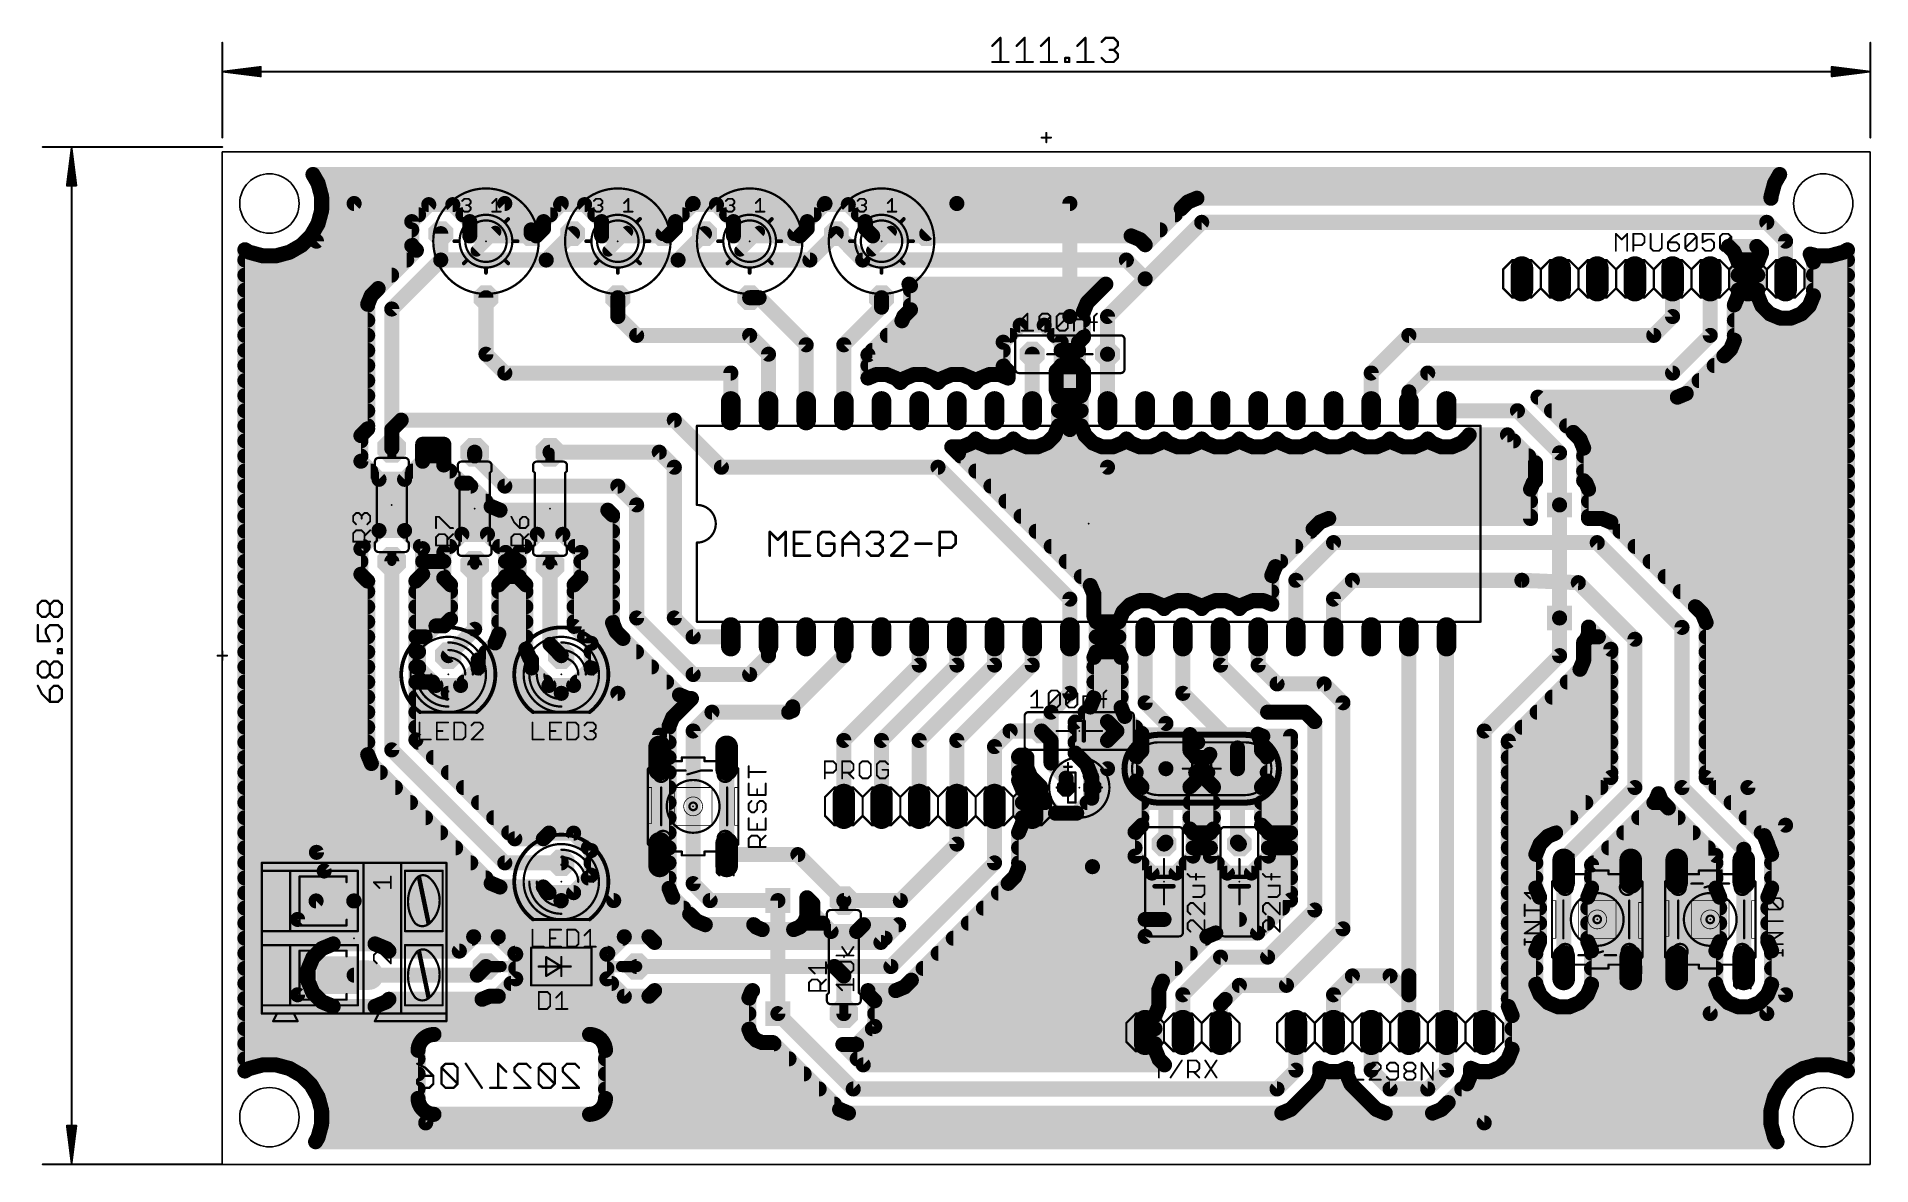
# Model space of a CAD drawing. Extents: x -9 to 115, y -5 to 71.
import ezdxf

# ---------------------------------------------------------------- set-up
doc = ezdxf.new("R2010")
doc.units = 0
for name, color, linetype in [('1', 12, 'CONTINUOUS'), ('16', 132, 'CONTINUOUS'), ('17', 110, 'CONTINUOUS'), ('18', 110, 'CONTINUOUS'), ('20', 31, 'CONTINUOUS'), ('21', 253, 'CONTINUOUS'), ('23', 53, 'CONTINUOUS'), ('25', 253, 'CONTINUOUS'), ('27', 253, 'CONTINUOUS'), ('43', 110, 'CONTINUOUS'), ('51', 253, 'CONTINUOUS')]:
    doc.layers.add(name, color=color, linetype=linetype)

# ---------------------------------------------------------------- blocks, each defined once
blk = doc.blocks.new('OCTAGONP')
at = {"const_width": 0.5}
blk.add_lwpolyline([(-0.25, -0.1036), (-0.25, 0.1036), (-0.1036, 0.25), (0.1036, 0.25), (0.25, 0.1036), (0.25, -0.1036), (0.1036, -0.25), (-0.1036, -0.25), (-0.25, -0.1036), (-0.25, 0.1036)], dxfattribs=at)
blk = doc.blocks.new('RECT')
blk.add_solid([(-0.5, -0.5), (0.5, -0.5), (-0.5, 0.5), (0.5, 0.5)])
blk = doc.blocks.new('LONGP100')
at = {"const_width": 1}
blk.add_lwpolyline([(-0.5, 0), (0.5, 0)], dxfattribs=at)
at = {"const_width": 0.5}
for points in [[(-0.5, 0.25, 1), (-0.5, -0.25)], [(0.5, -0.25, 1), (0.5, 0.25)]]:
    blk.add_lwpolyline(points, format="xyb", dxfattribs=at)
blk = doc.blocks.new('SQUAREV')
blk.add_solid([(-0.5, -0.5), (0.5, -0.5), (-0.5, 0.5), (0.5, 0.5)])

msp = doc.modelspace()

# ---------------------------------------------------------------- linework, layer by layer
at = {"layer": '1'}
for points, const_width in [([(3.81, 64.135), (3.81, 70.53)], 0.13), ([(55.7355, 70.3154), (56.2779, 70.8577)], 0.1524), ([(56.2779, 70.8577), (56.2779, 69.2307)], 0.1524), ([(57.3727, 70.3154), (57.915, 70.8577)], 0.1524), ([(57.915, 70.8577), (57.915, 69.2307)], 0.1524), ([(59.0099, 70.3154), (59.5522, 70.8577)], 0.1524), ([(59.5522, 70.8577), (59.5522, 69.2307)], 0.1524), ([(61.4656, 70.3154), (62.0079, 70.8577)], 0.1524), ([(62.0079, 70.8577), (62.0079, 69.2307)], 0.1524), ([(63.1027, 70.5865), (63.3739, 70.8577)], 0.1524), ([(63.3739, 70.8577), (63.9162, 70.8577)], 0.1524), ([(63.9162, 70.8577), (64.1874, 70.5865)], 0.1524), ([(64.1874, 70.5865), (64.1874, 70.3154)], 0.1524), ([(114.935, 64.135), (114.935, 70.53)], 0.13), ([(55.7355, 69.2307), (56.8202, 69.2307)], 0.1524), ([(57.3727, 69.2307), (58.4574, 69.2307)], 0.1524), ([(59.0099, 69.2307), (60.0945, 69.2307)], 0.1524), ([(60.647, 69.2307), (60.647, 69.5019)], 0.1524), ([(60.647, 69.5019), (60.9182, 69.5019)], 0.1524), ([(60.9182, 69.2307), (60.647, 69.2307)], 0.1524), ([(60.9182, 69.5019), (60.9182, 69.2307)], 0.1524), ([(61.4656, 69.2307), (62.5502, 69.2307)], 0.1524), ([(63.3739, 69.2307), (63.1027, 69.5019)], 0.1524), ([(63.9162, 69.2307), (63.3739, 69.2307)], 0.1524), ([(63.9162, 70.0442), (63.6451, 70.0442)], 0.1524), ([(64.1874, 70.3154), (63.9162, 70.0442)], 0.1524), ([(63.9162, 70.0442), (64.1874, 69.773)], 0.1524), ([(64.1874, 69.5019), (63.9162, 69.2307)], 0.1524), ([(64.1874, 69.773), (64.1874, 69.5019)], 0.1524), ([(3.875, 68.58), (6.41, 68.8992)], 0.13), ([(3.875, 68.58), (6.41, 68.84)], 0.13), ([(3.875, 68.58), (6.41, 68.71)], 0.13), ([(3.875, 68.58), (114.87, 68.58)], 0.13), ([(6.41, 68.2608), (3.875, 68.58)], 0.13), ([(6.41, 68.45), (3.875, 68.58)], 0.13), ([(6.41, 68.32), (3.875, 68.58)], 0.13), ([(6.41, 68.8992), (6.41, 68.2608)], 0.13), ([(114.87, 68.58), (112.335, 68.8992)], 0.13), ([(112.335, 68.8992), (112.335, 68.2608)], 0.13), ([(114.87, 68.58), (112.335, 68.84)], 0.13), ([(114.87, 68.58), (112.335, 68.71)], 0.13), ([(112.335, 68.2608), (114.87, 68.58)], 0.13), ([(112.335, 68.45), (114.87, 68.58)], 0.13), ([(112.335, 68.32), (114.87, 68.58)], 0.13), ([(59.3725, 63.8158), (59.3725, 64.4542)], 0.13), ([(3.81, 63.5), (-8.3, 63.5)], 0.13), ([(-6.35, 63.435), (-6.6692, 60.9)], 0.13), ([(-6.35, 63.435), (-6.61, 60.9)], 0.13), ([(-6.35, 63.435), (-6.48, 60.9)], 0.13), ([(-6.35, -5.015), (-6.35, 63.435)], 0.13), ([(-6.0308, 60.9), (-6.35, 63.435)], 0.13), ([(-6.22, 60.9), (-6.35, 63.435)], 0.13), ([(-6.09, 60.9), (-6.35, 63.435)], 0.13), ([(59.0533, 64.135), (59.6917, 64.135)], 0.13), ([(-6.6692, 60.9), (-6.0308, 60.9)], 0.13), ([(60.96, 52.07), (60.96, 59.69)], 1.016), ([(93.98, 39.37), (93.98, 31.75)], 1.016), ([(-8.6277, 32.6387), (-8.3565, 32.9099)], 0.1524), ([(-8.6277, 32.0964), (-8.6277, 32.6387)], 0.1524), ([(-8.3565, 31.8252), (-8.6277, 32.0964)], 0.1524), ([(-8.3565, 32.9099), (-8.0854, 32.9099)], 0.1524), ([(-8.0854, 32.9099), (-7.8142, 32.6387)], 0.1524), ([(-7.8142, 32.0964), (-8.0854, 31.8252)], 0.1524), ([(-7.8142, 32.6387), (-7.543, 32.9099)], 0.1524), ([(-7.8142, 32.0964), (-7.8142, 32.6387)], 0.1524), ([(-7.543, 31.8252), (-7.8142, 32.0964)], 0.1524), ([(-7.543, 32.9099), (-7.2719, 32.9099)], 0.1524), ([(-7.2719, 32.9099), (-7.0007, 32.6387)], 0.1524), ([(-7.0007, 32.0964), (-7.2719, 31.8252)], 0.1524), ([(-7.0007, 32.6387), (-7.0007, 32.0964)], 0.1524), ([(-8.6277, 31.2728), (-8.6277, 30.1881)], 0.1524), ([(-8.0854, 31.8252), (-8.3565, 31.8252)], 0.1524), ([(-8.0854, 31.0016), (-7.8142, 31.2728)], 0.1524), ([(-8.0854, 30.7304), (-8.0854, 31.0016)], 0.1524), ([(-7.8142, 31.2728), (-7.2719, 31.2728)], 0.1524), ([(-7.2719, 31.8252), (-7.543, 31.8252)], 0.1524), ([(-7.2719, 31.2728), (-7.0007, 31.0016)], 0.1524), ([(-7.0007, 31.0016), (-7.0007, 30.4593)], 0.1524), ([(-8.6277, 30.1881), (-7.8142, 30.1881)], 0.1524), ([(-7.8142, 30.1881), (-8.0854, 30.7304)], 0.1524), ([(-7.0007, 30.4593), (-7.2719, 30.1881)], 0.1524), ([(-7.2719, 29.3695), (-7.2719, 29.6407)], 0.1524), ([(-7.2719, 29.6407), (-7.0007, 29.6407)], 0.1524), ([(-7.0007, 29.6407), (-7.0007, 29.3695)], 0.1524), ([(-8.6277, 28.5459), (-8.3565, 28.817)], 0.1524), ([(-8.6277, 28.0035), (-8.6277, 28.5459)], 0.1524), ([(-8.3565, 28.817), (-8.0854, 28.817)], 0.1524), ([(-8.0854, 28.817), (-7.8142, 28.5459)], 0.1524), ([(-7.8142, 28.5459), (-7.543, 28.817)], 0.1524), ([(-7.8142, 28.0035), (-7.8142, 28.5459)], 0.1524), ([(-7.543, 28.817), (-7.2719, 28.817)], 0.1524), ([(-7.0007, 29.3695), (-7.2719, 29.3695)], 0.1524), ([(-7.2719, 28.817), (-7.0007, 28.5459)], 0.1524), ([(-7.0007, 28.5459), (-7.0007, 28.0035)], 0.1524), ([(3.4908, 29.21), (4.1292, 29.21)], 0.13), ([(3.81, 28.8908), (3.81, 29.5292)], 0.13), ([(-8.3565, 27.7324), (-8.6277, 28.0035)], 0.1524), ([(-8.6277, 27.1799), (-8.3565, 26.6375)], 0.1524), ([(-8.0854, 27.7324), (-8.3565, 27.7324)], 0.1524), ([(-7.8142, 28.0035), (-8.0854, 27.7324)], 0.1524), ([(-7.543, 27.7324), (-7.8142, 28.0035)], 0.1524), ([(-7.543, 27.1799), (-7.8142, 26.9087)], 0.1524), ([(-7.2719, 27.7324), (-7.543, 27.7324)], 0.1524), ([(-7.2719, 27.1799), (-7.543, 27.1799)], 0.1524), ([(-7.0007, 28.0035), (-7.2719, 27.7324)], 0.1524), ([(-7.0007, 26.9087), (-7.2719, 27.1799)], 0.1524), ([(-8.3565, 26.6375), (-7.8142, 26.0952)], 0.1524), ([(-7.8142, 26.9087), (-7.8142, 26.0952)], 0.1524), ([(-7.8142, 26.0952), (-7.2719, 26.0952)], 0.1524), ([(-7.2719, 26.0952), (-7.0007, 26.3664)], 0.1524), ([(-7.0007, 26.3664), (-7.0007, 26.9087)], 0.1524), ([(41.275, 12.7), (41.275, 5.08)], 1.016), ([(-6.35, -5.015), (-6.6692, -2.48)], 0.13), ([(-6.6692, -2.48), (-6.0308, -2.48)], 0.13), ([(-6.35, -5.015), (-6.61, -2.48)], 0.13), ([(-6.35, -5.015), (-6.48, -2.48)], 0.13), ([(-6.0308, -2.48), (-6.35, -5.015)], 0.13), ([(-6.22, -2.48), (-6.35, -5.015)], 0.13), ([(-6.09, -2.48), (-6.35, -5.015)], 0.13), ([(3.81, -5.08), (-8.3, -5.08)], 0.13)]:
    msp.add_lwpolyline(points, dxfattribs=dict(at, const_width=const_width))
for points, const_width in [([(3.8425, 70.53, 1), (3.7775, 70.53)], 0.065), ([(56.316, 70.8577, 1), (56.2398, 70.8577)], 0.0762), ([(56.3048, 70.8307, 1), (56.2509, 70.8846)], 0.0762), ([(57.9531, 70.8577, 1), (57.8769, 70.8577)], 0.0762), ([(57.942, 70.8307, 1), (57.8881, 70.8846)], 0.0762), ([(59.5903, 70.8577, 1), (59.5141, 70.8577)], 0.0762), ([(59.5791, 70.8307, 1), (59.5252, 70.8846)], 0.0762), ([(62.046, 70.8577, 1), (61.9698, 70.8577)], 0.0762), ([(62.0349, 70.8307, 1), (61.981, 70.8846)], 0.0762), ([(63.0758, 70.6135, 1), (63.1297, 70.5596)], 0.0762), ([(63.3739, 70.8958, 1), (63.3739, 70.8196)], 0.0762), ([(63.4008, 70.8307, 1), (63.347, 70.8846)], 0.0762), ([(63.9432, 70.8846, 1), (63.8893, 70.8307)], 0.0762), ([(63.9162, 70.8196, 1), (63.9162, 70.8958)], 0.0762), ([(64.2255, 70.5865, 1), (64.1493, 70.5865)], 0.0762), ([(64.1605, 70.5596, 1), (64.2143, 70.6135)], 0.0762), ([(114.9675, 70.53, 1), (114.9025, 70.53)], 0.065), ([(55.7086, 70.3423, 1), (55.7625, 70.2884)], 0.0762), ([(55.7355, 69.2688, 1), (55.7355, 69.1926)], 0.0762), ([(56.8202, 69.1926, 1), (56.8202, 69.2688)], 0.0762), ([(57.3458, 70.3423, 1), (57.3996, 70.2884)], 0.0762), ([(57.3727, 69.2688, 1), (57.3727, 69.1926)], 0.0762), ([(58.4574, 69.1926, 1), (58.4574, 69.2688)], 0.0762), ([(58.9829, 70.3423, 1), (59.0368, 70.2884)], 0.0762), ([(59.0099, 69.2688, 1), (59.0099, 69.1926)], 0.0762), ([(60.0945, 69.1926, 1), (60.0945, 69.2688)], 0.0762), ([(60.6851, 69.5019, 1), (60.6089, 69.5019)], 0.0762), ([(60.647, 69.54, 1), (60.647, 69.4638)], 0.0762), ([(60.647, 69.2688, 1), (60.647, 69.1926)], 0.0762), ([(60.9563, 69.5019, 1), (60.8801, 69.5019)], 0.0762), ([(60.9182, 69.4638, 1), (60.9182, 69.54)], 0.0762), ([(60.9182, 69.1926, 1), (60.9182, 69.2688)], 0.0762), ([(61.4386, 70.3423, 1), (61.4925, 70.2884)], 0.0762), ([(61.4656, 69.2688, 1), (61.4656, 69.1926)], 0.0762), ([(62.5502, 69.1926, 1), (62.5502, 69.2688)], 0.0762), ([(63.1297, 69.5288, 1), (63.0758, 69.4749)], 0.0762), ([(63.3739, 69.2688, 1), (63.3739, 69.1926)], 0.0762), ([(63.347, 69.2038, 1), (63.4008, 69.2576)], 0.0762), ([(63.6451, 70.0823, 1), (63.6451, 70.0061)], 0.0762), ([(63.9432, 70.0711, 1), (63.8893, 70.0173)], 0.0762), ([(63.8893, 70.0711, 1), (63.9432, 70.0173)], 0.0762), ([(63.8893, 69.2576, 1), (63.9432, 69.2038)], 0.0762), ([(63.9162, 70.0061, 1), (63.9162, 70.0823)], 0.0762), ([(63.9162, 69.1926, 1), (63.9162, 69.2688)], 0.0762), ([(64.1493, 70.3154, 1), (64.2255, 70.3154)], 0.0762), ([(64.2255, 69.773, 1), (64.1493, 69.773)], 0.0762), ([(64.1493, 69.5019, 1), (64.2255, 69.5019)], 0.0762), ([(64.2143, 70.2884, 1), (64.1605, 70.3423)], 0.0762), ([(64.1605, 69.7461, 1), (64.2143, 69.8)], 0.0762), ([(64.2143, 69.4749, 1), (64.1605, 69.5288)], 0.0762), ([(3.875, 68.6125, 1), (3.875, 68.5475)], 0.065), ([(3.8791, 68.6122, 1), (3.8709, 68.5478)], 0.065), ([(3.8733, 68.6125, 1), (3.8767, 68.5475)], 0.065), ([(3.8767, 68.6125, 1), (3.8733, 68.5475)], 0.065), ([(3.8783, 68.6123, 1), (3.8717, 68.5477)], 0.065), ([(3.8717, 68.6123, 1), (3.8783, 68.5477)], 0.065), ([(3.8709, 68.6122, 1), (3.8791, 68.5478)], 0.065), ([(6.4425, 68.8992, 1), (6.3775, 68.8992)], 0.065), ([(6.3775, 68.2608, 1), (6.4425, 68.2608)], 0.065), ([(6.4141, 68.867, 1), (6.4059, 68.9315)], 0.065), ([(6.4059, 68.2285, 1), (6.4141, 68.293)], 0.065), ([(6.4133, 68.8077, 1), (6.4067, 68.8723)], 0.065), ([(6.4067, 68.2877, 1), (6.4133, 68.3523)], 0.065), ([(6.4117, 68.6775, 1), (6.4083, 68.7425)], 0.065), ([(6.4083, 68.4175, 1), (6.4117, 68.4825)], 0.065), ([(56.2398, 69.2307, 1), (56.316, 69.2307)], 0.0762), ([(57.8769, 69.2307, 1), (57.9531, 69.2307)], 0.0762), ([(59.5141, 69.2307, 1), (59.5903, 69.2307)], 0.0762), ([(60.6089, 69.2307, 1), (60.6851, 69.2307)], 0.0762), ([(60.8801, 69.2307, 1), (60.9563, 69.2307)], 0.0762), ([(61.9698, 69.2307, 1), (62.046, 69.2307)], 0.0762), ([(112.3391, 68.9315, 1), (112.3309, 68.867)], 0.065), ([(112.3675, 68.8992, 1), (112.3025, 68.8992)], 0.065), ([(112.3383, 68.8723, 1), (112.3317, 68.8077)], 0.065), ([(112.3367, 68.7425, 1), (112.3333, 68.6775)], 0.065), ([(112.3333, 68.4825, 1), (112.3367, 68.4175)], 0.065), ([(112.3317, 68.3523, 1), (112.3383, 68.2877)], 0.065), ([(112.3309, 68.293, 1), (112.3391, 68.2285)], 0.065), ([(112.3025, 68.2608, 1), (112.3675, 68.2608)], 0.065), ([(114.8741, 68.5478, 1), (114.8659, 68.6122)], 0.065), ([(114.8659, 68.5478, 1), (114.8741, 68.6122)], 0.065), ([(114.8733, 68.5477, 1), (114.8667, 68.6123)], 0.065), ([(114.8667, 68.5477, 1), (114.8733, 68.6123)], 0.065), ([(114.8683, 68.5475, 1), (114.8717, 68.6125)], 0.065), ([(114.8717, 68.5475, 1), (114.8683, 68.6125)], 0.065), ([(114.87, 68.5475, 1), (114.87, 68.6125)], 0.065), ([(59.405, 64.4542, 1), (59.34, 64.4542)], 0.065), ([(-8.3, 63.5325, 1), (-8.3, 63.4675)], 0.065), ([(-6.3175, 63.435, 1), (-6.3825, 63.435)], 0.065), ([(-6.3178, 63.4391, 1), (-6.3822, 63.4309)], 0.065), ([(-6.3175, 63.4333, 1), (-6.3825, 63.4367)], 0.065), ([(-6.3175, 63.4367, 1), (-6.3825, 63.4333)], 0.065), ([(-6.3177, 63.4383, 1), (-6.3823, 63.4317)], 0.065), ([(-6.3177, 63.4317, 1), (-6.3823, 63.4383)], 0.065), ([(-6.3178, 63.4309, 1), (-6.3822, 63.4391)], 0.065), ([(3.7775, 64.135, 1), (3.8425, 64.135)], 0.065), ([(3.81, 63.4675, 1), (3.81, 63.5325)], 0.065), ([(59.0533, 64.1675, 1), (59.0533, 64.1025)], 0.065), ([(59.34, 63.8158, 1), (59.405, 63.8158)], 0.065), ([(59.6917, 64.1025, 1), (59.6917, 64.1675)], 0.065), ([(114.9025, 64.135, 1), (114.9675, 64.135)], 0.065), ([(-6.7015, 60.9041, 1), (-6.637, 60.8959)], 0.065), ([(-6.6692, 60.9325, 1), (-6.6692, 60.8675)], 0.065), ([(-6.6423, 60.9033, 1), (-6.5777, 60.8967)], 0.065), ([(-6.5125, 60.9017, 1), (-6.4475, 60.8983)], 0.065), ([(-6.2525, 60.8983, 1), (-6.1875, 60.9017)], 0.065), ([(-6.1223, 60.8967, 1), (-6.0577, 60.9033)], 0.065), ([(-6.063, 60.8959, 1), (-5.9985, 60.9041)], 0.065), ([(-6.0308, 60.8675, 1), (-6.0308, 60.9325)], 0.065), ([(61.214, 59.69, 1), (60.706, 59.69)], 0.508), ([(60.706, 52.07, 1), (61.214, 52.07)], 0.508), ([(94.234, 39.37, 1), (93.726, 39.37)], 0.508), ([(-8.5896, 32.6387, 1), (-8.6658, 32.6387)], 0.0762), ([(-8.6546, 32.6657, 1), (-8.6007, 32.6118)], 0.0762), ([(-8.6007, 32.1234, 1), (-8.6546, 32.0695)], 0.0762), ([(-8.3565, 32.948, 1), (-8.3565, 32.8718)], 0.0762), ([(-8.3296, 32.883, 1), (-8.3835, 32.9368)], 0.0762), ([(-8.0584, 32.9368, 1), (-8.1123, 32.883)], 0.0762), ([(-8.0854, 32.8718, 1), (-8.0854, 32.948)], 0.0762), ([(-7.7761, 32.6387, 1), (-7.8523, 32.6387)], 0.0762), ([(-7.8411, 32.6657, 1), (-7.7873, 32.6118)], 0.0762), ([(-7.7873, 32.1234, 1), (-7.8411, 32.0695)], 0.0762), ([(-7.8411, 32.6118, 1), (-7.7873, 32.6657)], 0.0762), ([(-7.7873, 32.0695, 1), (-7.8411, 32.1234)], 0.0762), ([(-7.543, 32.948, 1), (-7.543, 32.8718)], 0.0762), ([(-7.5161, 32.883, 1), (-7.57, 32.9368)], 0.0762), ([(-7.2449, 32.9368, 1), (-7.2988, 32.883)], 0.0762), ([(-7.2719, 32.8718, 1), (-7.2719, 32.948)], 0.0762), ([(-6.9626, 32.6387, 1), (-7.0388, 32.6387)], 0.0762), ([(-7.0276, 32.6118, 1), (-6.9738, 32.6657)], 0.0762), ([(-6.9738, 32.0695, 1), (-7.0276, 32.1234)], 0.0762), ([(-8.6658, 32.0964, 1), (-8.5896, 32.0964)], 0.0762), ([(-8.5896, 31.2728, 1), (-8.6658, 31.2728)], 0.0762), ([(-8.3565, 31.8633, 1), (-8.3565, 31.7871)], 0.0762), ([(-8.3835, 31.7983, 1), (-8.3296, 31.8522)], 0.0762), ([(-8.1123, 31.8522, 1), (-8.0584, 31.7983)], 0.0762), ([(-8.0473, 31.0016, 1), (-8.1235, 31.0016)], 0.0762), ([(-8.1123, 31.0285, 1), (-8.0584, 30.9746)], 0.0762), ([(-8.0854, 31.7871, 1), (-8.0854, 31.8633)], 0.0762), ([(-7.8523, 32.0964, 1), (-7.7761, 32.0964)], 0.0762), ([(-7.8142, 31.3109, 1), (-7.8142, 31.2347)], 0.0762), ([(-7.7873, 31.2458, 1), (-7.8411, 31.2997)], 0.0762), ([(-7.543, 31.8633, 1), (-7.543, 31.7871)], 0.0762), ([(-7.57, 31.7983, 1), (-7.5161, 31.8522)], 0.0762), ([(-7.2988, 31.8522, 1), (-7.2449, 31.7983)], 0.0762), ([(-7.2449, 31.2997, 1), (-7.2988, 31.2458)], 0.0762), ([(-7.2719, 31.7871, 1), (-7.2719, 31.8633)], 0.0762), ([(-7.2719, 31.2347, 1), (-7.2719, 31.3109)], 0.0762), ([(-7.0388, 32.0964, 1), (-6.9626, 32.0964)], 0.0762), ([(-6.9626, 31.0016, 1), (-7.0388, 31.0016)], 0.0762), ([(-7.0276, 30.9746, 1), (-6.9738, 31.0285)], 0.0762), ([(93.726, 31.75, 1), (94.234, 31.75)], 0.508), ([(-8.6277, 30.2262, 1), (-8.6277, 30.15)], 0.0762), ([(-8.6658, 30.1881, 1), (-8.5896, 30.1881)], 0.0762), ([(-8.1235, 30.7304, 1), (-8.0473, 30.7304)], 0.0762), ([(-8.0513, 30.7475, 1), (-8.1194, 30.7134)], 0.0762), ([(-7.8483, 30.1711, 1), (-7.7801, 30.2051)], 0.0762), ([(-7.8142, 30.15, 1), (-7.8142, 30.2262)], 0.0762), ([(-7.2988, 30.215, 1), (-7.2449, 30.1611)], 0.0762), ([(-7.2338, 29.6407, 1), (-7.31, 29.6407)], 0.0762), ([(-7.2719, 29.6788, 1), (-7.2719, 29.6026)], 0.0762), ([(-7.0388, 30.4593, 1), (-6.9626, 30.4593)], 0.0762), ([(-6.9626, 29.6407, 1), (-7.0388, 29.6407)], 0.0762), ([(-6.9738, 30.4323, 1), (-7.0276, 30.4862)], 0.0762), ([(-7.0007, 29.6026, 1), (-7.0007, 29.6788)], 0.0762), ([(-8.5896, 28.5459, 1), (-8.6658, 28.5459)], 0.0762), ([(-8.6546, 28.5728, 1), (-8.6007, 28.5189)], 0.0762), ([(-8.3565, 28.8551, 1), (-8.3565, 28.7789)], 0.0762), ([(-8.3296, 28.7901, 1), (-8.3835, 28.844)], 0.0762), ([(-8.0584, 28.844, 1), (-8.1123, 28.7901)], 0.0762), ([(-8.0854, 28.7789, 1), (-8.0854, 28.8551)], 0.0762), ([(-7.7761, 28.5459, 1), (-7.8523, 28.5459)], 0.0762), ([(-7.8411, 28.5728, 1), (-7.7873, 28.5189)], 0.0762), ([(-7.8411, 28.5189, 1), (-7.7873, 28.5728)], 0.0762), ([(-7.543, 28.8551, 1), (-7.543, 28.7789)], 0.0762), ([(-7.5161, 28.7901, 1), (-7.57, 28.844)], 0.0762), ([(-7.2719, 29.4076, 1), (-7.2719, 29.3314)], 0.0762), ([(-7.31, 29.3695, 1), (-7.2338, 29.3695)], 0.0762), ([(-7.2449, 28.844, 1), (-7.2988, 28.7901)], 0.0762), ([(-7.2719, 28.7789, 1), (-7.2719, 28.8551)], 0.0762), ([(-7.0388, 29.3695, 1), (-6.9626, 29.3695)], 0.0762), ([(-6.9626, 28.5459, 1), (-7.0388, 28.5459)], 0.0762), ([(-7.0276, 28.5189, 1), (-6.9738, 28.5728)], 0.0762), ([(-7.0007, 29.3314, 1), (-7.0007, 29.4076)], 0.0762), ([(3.4908, 29.2425, 1), (3.4908, 29.1775)], 0.065), ([(3.8425, 29.5292, 1), (3.7775, 29.5292)], 0.065), ([(3.7775, 28.8908, 1), (3.8425, 28.8908)], 0.065), ([(4.1292, 29.1775, 1), (4.1292, 29.2425)], 0.065), ([(-8.6007, 28.0305, 1), (-8.6546, 27.9766)], 0.0762), ([(-8.6658, 28.0035, 1), (-8.5896, 28.0035)], 0.0762), ([(-8.5936, 27.1969, 1), (-8.6618, 27.1628)], 0.0762), ([(-8.3565, 27.7705, 1), (-8.3565, 27.6943)], 0.0762), ([(-8.3835, 27.7054, 1), (-8.3296, 27.7593)], 0.0762), ([(-8.1123, 27.7593, 1), (-8.0584, 27.7054)], 0.0762), ([(-8.0854, 27.6943, 1), (-8.0854, 27.7705)], 0.0762), ([(-7.7873, 28.0305, 1), (-7.8411, 27.9766)], 0.0762), ([(-7.8523, 28.0035, 1), (-7.7761, 28.0035)], 0.0762), ([(-7.7873, 27.9766, 1), (-7.8411, 28.0305)], 0.0762), ([(-7.543, 27.7705, 1), (-7.543, 27.6943)], 0.0762), ([(-7.543, 27.218, 1), (-7.543, 27.1418)], 0.0762), ([(-7.57, 27.7054, 1), (-7.5161, 27.7593)], 0.0762), ([(-7.5161, 27.1529, 1), (-7.57, 27.2068)], 0.0762), ([(-7.2988, 27.7593, 1), (-7.2449, 27.7054)], 0.0762), ([(-7.2449, 27.2068, 1), (-7.2988, 27.1529)], 0.0762), ([(-7.2719, 27.6943, 1), (-7.2719, 27.7705)], 0.0762), ([(-7.2719, 27.1418, 1), (-7.2719, 27.218)], 0.0762), ([(-7.0388, 28.0035, 1), (-6.9626, 28.0035)], 0.0762), ([(-6.9738, 27.9766, 1), (-7.0276, 28.0305)], 0.0762), ([(-8.3296, 26.6645, 1), (-8.3835, 26.6106)], 0.0762), ([(-8.3906, 26.6205, 1), (-8.3224, 26.6546)], 0.0762), ([(-7.7761, 26.9087, 1), (-7.8523, 26.9087)], 0.0762), ([(-7.8142, 26.1333, 1), (-7.8142, 26.0571)], 0.0762), ([(-7.8523, 26.0952, 1), (-7.7761, 26.0952)], 0.0762), ([(-7.8411, 26.9356, 1), (-7.7873, 26.8818)], 0.0762), ([(-7.8411, 26.0683, 1), (-7.7873, 26.1221)], 0.0762), ([(-7.2988, 26.1221, 1), (-7.2449, 26.0683)], 0.0762), ([(-7.2719, 26.0571, 1), (-7.2719, 26.1333)], 0.0762), ([(-6.9626, 26.9087, 1), (-7.0388, 26.9087)], 0.0762), ([(-7.0388, 26.3664, 1), (-6.9626, 26.3664)], 0.0762), ([(-7.0276, 26.8818, 1), (-6.9738, 26.9356)], 0.0762), ([(-6.9738, 26.3394, 1), (-7.0276, 26.3933)], 0.0762), ([(41.529, 12.7, 1), (41.021, 12.7)], 0.508), ([(41.021, 5.08, 1), (41.529, 5.08)], 0.508), ([(-6.637, -2.4759, 1), (-6.7015, -2.4841)], 0.065), ([(-6.6692, -2.4475, 1), (-6.6692, -2.5125)], 0.065), ([(-6.5777, -2.4767, 1), (-6.6423, -2.4833)], 0.065), ([(-6.4475, -2.4783, 1), (-6.5125, -2.4817)], 0.065), ([(-6.1875, -2.4817, 1), (-6.2525, -2.4783)], 0.065), ([(-6.0577, -2.4833, 1), (-6.1223, -2.4767)], 0.065), ([(-5.9985, -2.4841, 1), (-6.063, -2.4759)], 0.065), ([(-6.0308, -2.5125, 1), (-6.0308, -2.4475)], 0.065), ([(-8.3, -5.0475, 1), (-8.3, -5.1125)], 0.065), ([(-6.3822, -5.0109, 1), (-6.3178, -5.0191)], 0.065), ([(-6.3823, -5.0117, 1), (-6.3177, -5.0183)], 0.065), ([(-6.3825, -5.0167, 1), (-6.3175, -5.0133)], 0.065), ([(-6.3825, -5.0133, 1), (-6.3175, -5.0167)], 0.065), ([(-6.3825, -5.015, 1), (-6.3175, -5.015)], 0.065), ([(-6.3823, -5.0183, 1), (-6.3177, -5.0117)], 0.065), ([(-6.3822, -5.0191, 1), (-6.3178, -5.0109)], 0.065), ([(3.81, -5.1125, 1), (3.81, -5.0475)], 0.065)]:
    msp.add_lwpolyline(points, format="xyb", dxfattribs=dict(at, const_width=const_width))
at = {"layer": '16'}
for points, const_width in [([(10.2688, 61.0502), (9.9249, 61.646)], 1.016), ([(9.9249, 61.646), (108.8201, 61.646)], 1.016), ([(108.8201, 61.646), (108.4762, 61.0502)], 1.016), ([(10.509, 60.1539), (10.2688, 61.0502)], 1.016), ([(10.293, 60.96), (108.452, 60.96)], 1.016), ([(10.509, 59.2261), (10.509, 60.1539)], 1.016), ([(108.4762, 61.0502), (108.236, 60.1539)], 1.016), ([(108.236, 60.1539), (108.236, 60.0456)], 1.016), ([(10.16, 57.15), (12.7, 59.69)], 1.016), ([(10.2688, 58.3298), (10.509, 59.2261)], 1.016), ([(10.4291, 58.928), (17.0461, 58.928)], 1.016), ([(10.509, 59.944), (69.2814, 59.944)], 1.016), ([(12.7, 59.69), (22.86, 59.69)], 1.016), ([(17.7319, 59.6138), (16.5862, 58.4681)], 1.016), ([(19.3521, 59.6138), (17.7319, 59.6138)], 1.016), ([(20.4978, 58.4681), (19.3521, 59.6138)], 1.016), ([(20.0379, 58.928), (25.9361, 58.928)], 1.016), ([(22.86, 59.69), (24.638, 57.912)], 1.016), ([(26.67, 59.69), (24.638, 57.658)], 1.016), ([(26.6219, 59.6138), (25.4762, 58.4681)], 1.016), ([(28.2421, 59.6138), (26.6219, 59.6138)], 1.016), ([(35.56, 59.69), (26.67, 59.69)], 1.016), ([(29.3878, 58.4681), (28.2421, 59.6138)], 1.016), ([(28.9279, 58.928), (34.8261, 58.928)], 1.016), ([(33.528, 57.658), (35.56, 59.69)], 1.016), ([(35.5119, 59.6138), (34.3662, 58.4681)], 1.016), ([(37.1321, 59.6138), (35.5119, 59.6138)], 1.016), ([(35.56, 59.69), (44.45, 59.69)], 1.016), ([(38.2778, 58.4681), (37.1321, 59.6138)], 1.016), ([(37.8179, 58.928), (43.7161, 58.928)], 1.016), ([(42.418, 57.658), (44.45, 59.69)], 1.016), ([(44.4019, 59.6138), (43.2562, 58.4681)], 1.016), ([(46.0221, 59.6138), (44.4019, 59.6138)], 1.016), ([(44.45, 59.69), (53.34, 59.69)], 1.016), ([(47.1678, 58.4681), (46.0221, 59.6138)], 1.016), ([(46.7079, 58.928), (68.0591, 58.928)], 1.016), ([(51.308, 57.658), (53.34, 59.69)], 1.016), ([(53.34, 59.69), (60.96, 59.69)], 1.016), ([(68.4719, 59.3408), (66.04, 56.9089)], 1.016), ([(68.9292, 59.7981), (68.4719, 59.3408)], 1.016), ([(68.4719, 59.3408), (68.4719, 59.3408)], 1.016), ([(69.5266, 60.0456), (68.9292, 59.7981)], 1.016), ([(108.236, 60.0456), (69.5266, 60.0456)], 1.016), ([(9.8049, 57.5262), (10.2688, 58.3298)], 1.016), ([(10.0276, 57.912), (16.5862, 57.912)], 1.016), ([(16.5862, 58.4681), (16.5862, 56.8479)], 1.016), ([(18.542, 57.658), (18.542, 55.88)], 1.016), ([(20.4978, 57.5056), (20.4978, 58.4681)], 1.016), ([(20.4978, 57.912), (25.3871, 57.912)], 1.016), ([(24.638, 57.912), (24.638, 57.658)], 1.016), ([(25.4762, 58.0011), (24.9807, 57.5056)], 1.016), ([(25.4762, 58.4681), (25.4762, 58.0011)], 1.016), ([(27.432, 57.658), (25.654, 55.88)], 1.016), ([(29.3878, 57.5056), (29.3878, 58.4681)], 1.016), ([(29.3878, 57.912), (34.2771, 57.912)], 1.016), ([(34.3662, 58.0011), (33.8707, 57.5056)], 1.016), ([(34.3662, 58.4681), (34.3662, 58.0011)], 1.016), ([(36.322, 57.658), (34.544, 55.88)], 1.016), ([(38.2778, 57.5056), (38.2778, 58.4681)], 1.016), ([(38.2778, 57.912), (43.1671, 57.912)], 1.016), ([(43.2562, 58.0011), (42.7607, 57.5056)], 1.016), ([(43.2562, 58.4681), (43.2562, 58.0011)], 1.016), ([(45.212, 57.658), (43.434, 55.88)], 1.016), ([(45.212, 57.658), (46.99, 55.88)], 1.016), ([(47.1678, 58.0011), (47.1678, 58.4681)], 1.016), ([(47.6633, 57.5056), (47.1678, 58.0011)], 1.016), ([(47.2569, 57.912), (67.0431, 57.912)], 1.016), ([(69.85, 58.42), (66.04, 54.61)], 1.016), ([(107.95, 58.42), (69.85, 58.42)], 1.016), ([(109.22, 57.15), (107.95, 58.42)], 1.016), ([(5.334, 1.211), (5.334, 56.574)], 1.016), ([(5.334, 56.574), (5.6248, 56.4062)], 1.016), ([(5.6248, 56.4062), (6.5211, 56.166)], 1.016), ([(7.4489, 56.166), (8.3452, 56.4062)], 1.016), ([(8.3452, 56.4062), (9.1488, 56.8701)], 1.016), ([(9.1488, 56.8701), (9.8049, 57.5262)], 1.016), ([(9.1747, 56.896), (16.5862, 56.896)], 1.016), ([(10.16, 15.9511), (10.16, 57.15)], 1.016), ([(16.8986, 56.5355), (14.3192, 53.9561)], 1.016), ([(16.5862, 56.8479), (16.8986, 56.5355)], 1.016), ([(24.9807, 57.5056), (20.4978, 57.5056)], 1.016), ([(33.8707, 57.5056), (29.3878, 57.5056)], 1.016), ([(42.7607, 57.5056), (38.2778, 57.5056)], 1.016), ([(65.0934, 57.5056), (47.6633, 57.5056)], 1.016), ([(65.6908, 57.2581), (65.0934, 57.5056)], 1.016), ([(66.04, 56.9089), (65.6908, 57.2581)], 1.016), ([(105.7334, 56.4367), (105.3757, 56.7944)], 1.016), ([(105.3757, 56.7944), (107.2767, 56.7944)], 1.016), ([(106.0196, 55.7459), (105.7334, 56.4367)], 1.016), ([(107.2767, 56.7944), (107.5944, 56.4766)], 1.016), ([(107.5944, 56.4766), (107.5944, 56.3591)], 1.016), ([(109.22, 54.61), (109.22, 57.15)], 1.016), ([(112.2239, 56.166), (113.1202, 56.4062)], 1.016), ([(113.1202, 56.4062), (113.391, 56.5625)], 1.016), ([(113.391, 56.5625), (113.391, 1.2225)], 1.016), ([(5.334, 55.88), (16.2431, 55.88)], 1.016), ([(6.5211, 56.166), (7.4489, 56.166)], 1.016), ([(18.542, 55.88), (15.24, 52.578)], 1.016), ([(25.654, 55.88), (18.542, 55.88)], 1.016), ([(34.544, 55.88), (25.654, 55.88)], 1.016), ([(43.434, 55.88), (34.544, 55.88)], 1.016), ([(46.99, 55.88), (64.77, 55.88)], 1.016), ([(64.77, 55.88), (66.04, 54.61)], 1.016), ([(105.964, 55.88), (107.396, 55.88)], 1.016), ([(106.0196, 53.4741), (106.0196, 55.7459)], 1.016), ([(107.5944, 56.3591), (107.3404, 55.7459)], 1.016), ([(107.3404, 55.7459), (107.3404, 53.4741)], 1.016), ([(111.0996, 55.7459), (110.8793, 56.2777)], 1.016), ([(110.8793, 56.2777), (111.2961, 56.166)], 1.016), ([(111.044, 55.88), (113.391, 55.88)], 1.016), ([(111.0996, 53.4741), (111.0996, 55.7459)], 1.016), ([(111.2961, 56.166), (112.2239, 56.166)], 1.016), ([(5.334, 54.864), (15.2271, 54.864)], 1.016), ([(14.3192, 53.9561), (13.8619, 53.4988)], 1.016), ([(50.2158, 54.1501), (50.1115, 54.2544)], 1.016), ([(50.1115, 54.2544), (63.3855, 54.2544)], 1.016), ([(50.2158, 52.5299), (50.2158, 54.1501)], 1.016), ([(63.3855, 54.2544), (62.5792, 53.4481)], 1.016), ([(66.04, 54.61), (63.5, 52.07)], 1.016), ([(101.6, 54.61), (101.6, 52.07)], 1.016), ([(104.14, 50.8), (104.14, 54.61)], 1.016), ([(106.0196, 54.864), (107.3404, 54.864)], 1.016), ([(106.68, 54.61), (106.68, 20.32)], 1.016), ([(111.0996, 54.864), (113.391, 54.864)], 1.016), ([(5.334, 53.848), (14.2111, 53.848)], 1.016), ([(5.334, 52.832), (13.6144, 52.832)], 1.016), ([(13.8619, 53.4988), (13.6144, 52.9014)], 1.016), ([(13.6144, 52.9014), (13.6144, 44.4999)], 1.016), ([(21.59, 53.34), (21.59, 49.53)], 1.016), ([(30.48, 53.34), (30.48, 52.07)], 1.016), ([(40.005, 53.34), (39.37, 53.34)], 1.016), ([(43.18, 50.165), (40.005, 53.34)], 1.016), ([(48.26, 52.705), (45.72, 50.165)], 1.016), ([(48.26, 53.34), (48.26, 52.705)], 1.016), ([(50.2158, 53.848), (62.9791, 53.848)], 1.016), ([(50.2158, 52.832), (62.0561, 52.832)], 1.016), ([(62.1219, 52.9908), (61.8744, 52.3934)], 1.016), ([(62.5792, 53.4481), (62.1219, 52.9908)], 1.016), ([(62.5792, 53.4481), (62.5792, 53.4481)], 1.016), ([(105.7656, 52.8609), (106.0196, 53.4741)], 1.016), ([(105.7656, 50.4766), (105.7656, 52.8609)], 1.016), ([(105.7656, 52.832), (107.6064, 52.832)], 1.016), ([(106.0196, 53.848), (107.3404, 53.848)], 1.016), ([(107.3404, 53.4741), (107.6266, 52.7833)], 1.016), ([(107.6266, 52.7833), (108.1553, 52.2546)], 1.016), ([(110.2847, 52.2546), (110.8134, 52.7833)], 1.016), ([(110.8134, 52.7833), (111.0996, 53.4741)], 1.016), ([(110.8336, 52.832), (113.391, 52.832)], 1.016), ([(111.0996, 53.848), (113.391, 53.848)], 1.016), ([(5.334, 51.816), (13.6144, 51.816)], 1.016), ([(15.24, 52.578), (15.24, 43.18)], 1.016), ([(30.48, 52.07), (31.75, 50.8)], 1.016), ([(47.3456, 49.4916), (49.6381, 51.7842)], 1.016), ([(49.6381, 51.7842), (49.7569, 52.071)], 1.016), ([(49.6513, 51.816), (61.8744, 51.816)], 1.016), ([(49.7569, 52.071), (50.2158, 52.5299)], 1.016), ([(57.6099, 51.4858), (56.4642, 50.3401)], 1.016), ([(59.2301, 51.4858), (57.6099, 51.4858)], 1.016), ([(60.3758, 50.3401), (59.2301, 51.4858)], 1.016), ([(60.96, 45.72), (60.96, 52.07)], 1.016), ([(61.8744, 52.3934), (61.8744, 50.6703)], 1.016), ([(63.5, 52.07), (63.5, 49.53)], 1.016), ([(101.6, 52.07), (100.33, 50.8)], 1.016), ([(105.7656, 51.816), (113.391, 51.816)], 1.016), ([(108.1553, 52.2546), (108.8461, 51.9684)], 1.016), ([(108.8461, 51.9684), (109.5939, 51.9684)], 1.016), ([(109.5939, 51.9684), (110.2847, 52.2546)], 1.016), ([(5.334, 50.8), (13.6144, 50.8)], 1.016), ([(31.75, 50.8), (39.37, 50.8)], 1.016), ([(39.37, 50.8), (40.64, 49.53)], 1.016), ([(48.6539, 50.8), (56.9241, 50.8)], 1.016), ([(56.4642, 50.3401), (56.4642, 48.7199)], 1.016), ([(59.9159, 50.8), (61.8744, 50.8)], 1.016), ([(60.3758, 48.7199), (60.3758, 50.3401)], 1.016), ([(61.8744, 50.6703), (61.5442, 50.3401)], 1.016), ([(61.5442, 50.3401), (61.5442, 48.7199)], 1.016), ([(83.82, 50.8), (81.28, 48.26)], 1.016), ([(100.33, 50.8), (83.82, 50.8)], 1.016), ([(101.6, 48.26), (104.14, 50.8)], 1.016), ([(105.5181, 49.8792), (105.7656, 50.4766)], 1.016), ([(105.7656, 50.8), (113.391, 50.8)], 1.016), ([(5.334, 49.784), (13.6144, 49.784)], 1.016), ([(21.59, 49.53), (22.86, 48.26)], 1.016), ([(40.64, 49.53), (40.64, 45.72)], 1.016), ([(43.18, 50.165), (43.18, 45.72)], 1.016), ([(45.72, 50.165), (45.72, 45.72)], 1.016), ([(47.3456, 47.9261), (47.3456, 49.4916)], 1.016), ([(47.6379, 49.784), (56.4642, 49.784)], 1.016), ([(58.42, 49.53), (58.42, 45.72)], 1.016), ([(60.3758, 49.784), (61.5442, 49.784)], 1.016), ([(63.5, 49.53), (63.5, 45.72)], 1.016), ([(102.5208, 46.8819), (105.0608, 49.4219)], 1.016), ([(105.0608, 49.4219), (105.5181, 49.8792)], 1.016), ([(105.4229, 49.784), (113.391, 49.784)], 1.016), ([(5.334, 48.768), (13.6144, 48.768)], 1.016), ([(5.334, 47.752), (13.6144, 47.752)], 1.016), ([(38.1, 48.26), (22.86, 48.26)], 1.016), ([(38.1, 45.72), (38.1, 48.26)], 1.016), ([(47.3456, 48.768), (56.4642, 48.768)], 1.016), ([(47.9063, 48.1584), (47.3456, 47.9261)], 1.016), ([(48.6137, 48.1584), (47.9063, 48.1584)], 1.016), ([(49.2672, 47.8877), (48.6137, 48.1584)], 1.016), ([(49.53, 47.6249), (49.2672, 47.8877)], 1.016), ([(49.4029, 47.752), (49.6571, 47.752)], 1.016), ([(49.7928, 47.8877), (49.53, 47.6249)], 1.016), ([(50.4463, 48.1584), (49.7928, 47.8877)], 1.016), ([(51.1537, 48.1584), (50.4463, 48.1584)], 1.016), ([(51.8072, 47.8877), (51.1537, 48.1584)], 1.016), ([(52.07, 47.6249), (51.8072, 47.8877)], 1.016), ([(51.9429, 47.752), (52.1971, 47.752)], 1.016), ([(52.3328, 47.8877), (52.07, 47.6249)], 1.016), ([(52.9863, 48.1584), (52.3328, 47.8877)], 1.016), ([(53.6937, 48.1584), (52.9863, 48.1584)], 1.016), ([(54.3472, 47.8877), (53.6937, 48.1584)], 1.016), ([(54.61, 47.6249), (54.3472, 47.8877)], 1.016), ([(54.4829, 47.752), (54.7371, 47.752)], 1.016), ([(54.8728, 47.8877), (54.61, 47.6249)], 1.016), ([(55.5263, 48.1584), (54.8728, 47.8877)], 1.016), ([(56.2337, 48.1584), (55.5263, 48.1584)], 1.016), ([(56.7944, 47.9261), (56.2337, 48.1584)], 1.016), ([(56.4642, 48.7199), (56.7944, 48.3897)], 1.016), ([(56.7944, 48.3897), (56.7944, 47.9261)], 1.016), ([(60.0456, 48.3897), (60.3758, 48.7199)], 1.016), ([(60.0456, 47.102), (60.0456, 48.3897)], 1.016), ([(60.0456, 47.752), (61.8744, 47.752)], 1.016), ([(60.3758, 48.768), (61.5442, 48.768)], 1.016), ([(61.5442, 48.7199), (61.8744, 48.3897)], 1.016), ([(61.8744, 48.3897), (61.8744, 47.102)], 1.016), ([(81.28, 48.26), (81.28, 45.72)], 1.016), ([(83.82, 46.99), (85.09, 48.26)], 1.016), ([(85.09, 48.26), (101.6, 48.26)], 1.016), ([(103.3909, 47.752), (113.391, 47.752)], 1.016), ([(104.4069, 48.768), (113.391, 48.768)], 1.016), ([(5.334, 46.736), (13.6144, 46.736)], 1.016), ([(60.198, 46.7341), (60.0456, 47.102)], 1.016), ([(60.1972, 46.736), (61.7228, 46.736)], 1.016), ([(60.198, 44.7059), (60.198, 46.7341)], 1.016), ([(61.8744, 47.102), (61.722, 46.7341)], 1.016), ([(61.722, 46.7341), (61.722, 44.7059)], 1.016), ([(83.82, 45.72), (83.82, 46.99)], 1.016), ([(94.9008, 44.2583), (92.5247, 46.6344)], 1.016), ([(92.5247, 46.6344), (101.9233, 46.6344)], 1.016), ([(101.9233, 46.6344), (102.5208, 46.8819)], 1.016), ([(102.1686, 46.736), (113.391, 46.736)], 1.016), ([(5.334, 45.72), (13.6144, 45.72)], 1.016), ([(60.198, 45.72), (61.722, 45.72)], 1.016), ([(60.96, 44.45), (60.96, 45.72)], 1.016), ([(86.36, 45.72), (91.1402, 45.72)], 1.016), ([(91.1402, 45.72), (93.98, 42.8802)], 1.016), ([(93.4391, 45.72), (113.391, 45.72)], 1.016), ([(5.334, 44.704), (13.6144, 44.704)], 1.016), ([(13.6144, 44.4999), (13.1572, 44.0427)], 1.016), ([(13.1572, 44.0427), (13.1572, 42.3173)], 1.016), ([(15.875, 45.085), (15.24, 44.45)], 1.016), ([(15.24, 44.45), (15.24, 43.18)], 1.016), ([(34.29, 45.085), (15.875, 45.085)], 1.016), ([(37.465, 41.91), (34.29, 45.085)], 1.016), ([(59.4272, 43.5523), (59.9273, 44.0524)], 1.016), ([(59.9273, 44.0524), (60.198, 44.7059)], 1.016), ([(60.1972, 44.704), (61.7228, 44.704)], 1.016), ([(63.5, 41.91), (60.96, 44.45)], 1.016), ([(61.722, 44.7059), (61.9927, 44.0524)], 1.016), ([(61.9927, 44.0524), (62.4928, 43.5523)], 1.016), ([(87.3672, 43.5523), (87.8673, 44.0524)], 1.016), ([(87.8673, 44.0524), (87.8847, 44.0944)], 1.016), ([(87.8847, 44.0944), (90.4668, 44.0944)], 1.016), ([(90.4668, 44.0944), (92.3544, 42.2068)], 1.016), ([(94.4551, 44.704), (113.391, 44.704)], 1.016), ([(95.3581, 43.801), (94.9008, 44.2583)], 1.016), ([(5.334, 43.688), (13.1572, 43.688)], 1.016), ([(17.3228, 42.3173), (17.3228, 43.4594)], 1.016), ([(17.3228, 43.4594), (18.7452, 43.4594)], 1.016), ([(18.7452, 43.4594), (18.7452, 42.0633)], 1.016), ([(20.828, 42.672), (20.828, 42.926)], 1.016), ([(33.274, 42.926), (25.908, 42.926)], 1.016), ([(34.29, 41.91), (33.274, 42.926)], 1.016), ([(53.4481, 42.8308), (52.9973, 43.2816)], 1.016), ([(52.9973, 43.2816), (53.6937, 43.2816)], 1.016), ([(62.3381, 33.9408), (53.4481, 42.8308)], 1.016), ([(53.6937, 43.2816), (54.3472, 43.5523)], 1.016), ([(54.3472, 43.5523), (54.61, 43.8151)], 1.016), ([(54.4829, 43.688), (54.7371, 43.688)], 1.016), ([(54.61, 43.8151), (54.8728, 43.5523)], 1.016), ([(54.8728, 43.5523), (55.5263, 43.2816)], 1.016), ([(55.5263, 43.2816), (56.2337, 43.2816)], 1.016), ([(56.2337, 43.2816), (56.8872, 43.5523)], 1.016), ([(56.8872, 43.5523), (57.15, 43.8151)], 1.016), ([(57.0229, 43.688), (57.2771, 43.688)], 1.016), ([(57.15, 43.8151), (57.4128, 43.5523)], 1.016), ([(57.4128, 43.5523), (58.0663, 43.2816)], 1.016), ([(58.0663, 43.2816), (58.7737, 43.2816)], 1.016), ([(58.7737, 43.2816), (59.4272, 43.5523)], 1.016), ([(59.5629, 43.688), (62.3571, 43.688)], 1.016), ([(62.4928, 43.5523), (63.1463, 43.2816)], 1.016), ([(63.1463, 43.2816), (63.8537, 43.2816)], 1.016), ([(63.8537, 43.2816), (64.5072, 43.5523)], 1.016), ([(64.5072, 43.5523), (64.77, 43.8151)], 1.016), ([(64.6429, 43.688), (64.8971, 43.688)], 1.016), ([(64.77, 43.8151), (65.0328, 43.5523)], 1.016), ([(65.0328, 43.5523), (65.6863, 43.2816)], 1.016), ([(65.6863, 43.2816), (66.3937, 43.2816)], 1.016), ([(66.3937, 43.2816), (67.0472, 43.5523)], 1.016), ([(67.0472, 43.5523), (67.31, 43.8151)], 1.016), ([(67.1829, 43.688), (67.4371, 43.688)], 1.016), ([(67.31, 43.8151), (67.5728, 43.5523)], 1.016), ([(67.5728, 43.5523), (68.2263, 43.2816)], 1.016), ([(68.2263, 43.2816), (68.9337, 43.2816)], 1.016), ([(68.9337, 43.2816), (69.5872, 43.5523)], 1.016), ([(69.5872, 43.5523), (69.85, 43.8151)], 1.016), ([(69.7229, 43.688), (69.9771, 43.688)], 1.016), ([(69.85, 43.8151), (70.1128, 43.5523)], 1.016), ([(70.1128, 43.5523), (70.7663, 43.2816)], 1.016), ([(70.7663, 43.2816), (71.4737, 43.2816)], 1.016), ([(71.4737, 43.2816), (72.1272, 43.5523)], 1.016), ([(72.1272, 43.5523), (72.39, 43.8151)], 1.016), ([(72.2629, 43.688), (72.5171, 43.688)], 1.016), ([(72.39, 43.8151), (72.6528, 43.5523)], 1.016), ([(72.6528, 43.5523), (73.3063, 43.2816)], 1.016), ([(73.3063, 43.2816), (74.0137, 43.2816)], 1.016), ([(74.0137, 43.2816), (74.6672, 43.5523)], 1.016), ([(74.6672, 43.5523), (74.93, 43.8151)], 1.016), ([(74.8029, 43.688), (75.0571, 43.688)], 1.016), ([(74.93, 43.8151), (75.1928, 43.5523)], 1.016), ([(75.1928, 43.5523), (75.8463, 43.2816)], 1.016), ([(75.8463, 43.2816), (76.5537, 43.2816)], 1.016), ([(76.5537, 43.2816), (77.2072, 43.5523)], 1.016), ([(77.2072, 43.5523), (77.47, 43.8151)], 1.016), ([(77.3429, 43.688), (77.5971, 43.688)], 1.016), ([(77.47, 43.8151), (77.7328, 43.5523)], 1.016), ([(77.7328, 43.5523), (78.3863, 43.2816)], 1.016), ([(78.3863, 43.2816), (79.0937, 43.2816)], 1.016), ([(79.0937, 43.2816), (79.7472, 43.5523)], 1.016), ([(79.7472, 43.5523), (80.01, 43.8151)], 1.016), ([(79.8829, 43.688), (80.1371, 43.688)], 1.016), ([(80.01, 43.8151), (80.2728, 43.5523)], 1.016), ([(80.2728, 43.5523), (80.9263, 43.2816)], 1.016), ([(80.9263, 43.2816), (81.6337, 43.2816)], 1.016), ([(81.6337, 43.2816), (82.2872, 43.5523)], 1.016), ([(82.2872, 43.5523), (82.55, 43.8151)], 1.016), ([(82.4229, 43.688), (82.6771, 43.688)], 1.016), ([(82.55, 43.8151), (82.8128, 43.5523)], 1.016), ([(82.8128, 43.5523), (83.4663, 43.2816)], 1.016), ([(83.4663, 43.2816), (84.1737, 43.2816)], 1.016), ([(84.1737, 43.2816), (84.8272, 43.5523)], 1.016), ([(84.8272, 43.5523), (85.09, 43.8151)], 1.016), ([(84.9629, 43.688), (85.2171, 43.688)], 1.016), ([(85.09, 43.8151), (85.3528, 43.5523)], 1.016), ([(85.3528, 43.5523), (86.0063, 43.2816)], 1.016), ([(86.0063, 43.2816), (86.7137, 43.2816)], 1.016), ([(86.7137, 43.2816), (87.3672, 43.5523)], 1.016), ([(87.5029, 43.688), (90.8732, 43.688)], 1.016), ([(93.98, 42.8802), (93.98, 39.37)], 1.016), ([(95.6056, 43.2035), (95.3581, 43.801)], 1.016), ([(95.4049, 43.688), (113.391, 43.688)], 1.016), ([(95.6056, 41.0013), (95.6056, 43.2035)], 1.016), ([(5.334, 42.672), (13.1572, 42.672)], 1.016), ([(5.334, 41.656), (13.8185, 41.656)], 1.016), ([(13.1572, 42.3173), (14.3773, 41.0972)], 1.016), ([(16.1027, 41.0972), (17.3228, 42.3173)], 1.016), ([(16.6615, 41.656), (19.1525, 41.656)], 1.016), ([(17.3228, 42.672), (18.7452, 42.672)], 1.016), ([(18.7452, 42.0633), (19.9653, 40.8432)], 1.016), ([(22.86, 40.64), (20.828, 42.672)], 1.016), ([(34.29, 31.75), (34.29, 41.91)], 1.016), ([(52.07, 41.91), (37.465, 41.91)], 1.016), ([(60.96, 33.02), (52.07, 41.91)], 1.016), ([(53.6069, 42.672), (91.8892, 42.672)], 1.016), ([(54.6229, 41.656), (92.3544, 41.656)], 1.016), ([(63.5, 30.48), (63.5, 41.91)], 1.016), ([(92.3544, 42.2068), (92.3544, 41.0013)], 1.016), ([(95.6056, 42.672), (113.391, 42.672)], 1.016), ([(95.6056, 41.656), (113.391, 41.656)], 1.016), ([(5.334, 40.64), (20.5611, 40.64)], 1.016), ([(14.3773, 41.0972), (16.1027, 41.0972)], 1.016), ([(19.9653, 40.8432), (20.3579, 40.8432)], 1.016), ([(20.3579, 40.8432), (21.9392, 39.2619)], 1.016), ([(30.48, 40.64), (22.86, 40.64)], 1.016), ([(31.75, 39.37), (30.48, 40.64)], 1.016), ([(55.6389, 40.64), (92.111, 40.64)], 1.016), ([(92.1943, 40.8413), (92.0242, 40.4305)], 1.016), ([(92.0242, 40.4305), (92.0242, 38.4556)], 1.016), ([(92.3544, 41.0013), (92.1943, 40.8413)], 1.016), ([(95.7657, 40.8413), (95.6056, 41.0013)], 1.016), ([(95.9358, 40.4305), (95.7657, 40.8413)], 1.016), ([(95.849, 40.64), (113.391, 40.64)], 1.016), ([(95.9358, 38.4556), (95.9358, 40.4305)], 1.016), ([(5.334, 39.624), (21.577, 39.624)], 1.016), ([(21.9392, 39.2619), (22.5366, 39.0144)], 1.016), ([(31.75, 31.75), (31.75, 39.37)], 1.016), ([(56.6549, 39.624), (92.0242, 39.624)], 1.016), ([(95.9358, 39.624), (113.391, 39.624)], 1.016), ([(5.334, 38.608), (30.1244, 38.608)], 1.016), ([(22.5366, 39.0144), (29.8067, 39.0144)], 1.016), ([(29.8067, 39.0144), (30.1244, 38.6967)], 1.016), ([(30.1244, 38.6967), (30.1244, 31.4266)], 1.016), ([(57.6709, 38.608), (92.0242, 38.608)], 1.016), ([(77.8192, 38.2081), (77.3619, 37.7508)], 1.016), ([(78.4166, 38.4556), (77.8192, 38.2081)], 1.016), ([(92.0242, 38.4556), (78.4166, 38.4556)], 1.016), ([(95.9358, 38.608), (113.391, 38.608)], 1.016), ([(96.8434, 38.4556), (95.9358, 38.4556)], 1.016), ([(97.4408, 38.2081), (96.8434, 38.4556)], 1.016), ([(103.1558, 32.4931), (97.4408, 38.2081)], 1.016), ([(5.334, 37.592), (14.3265, 37.592)], 1.016), ([(14.3773, 37.6428), (13.1572, 36.4227)], 1.016), ([(16.1027, 37.6428), (14.3773, 37.6428)], 1.016), ([(17.3228, 36.4227), (16.1027, 37.6428)], 1.016), ([(16.1535, 37.592), (30.1244, 37.592)], 1.016), ([(19.9653, 37.3888), (18.7452, 36.1687)], 1.016), ([(21.6907, 37.3888), (19.9653, 37.3888)], 1.016), ([(22.9108, 36.1687), (21.6907, 37.3888)], 1.016), ([(25.0453, 37.3888), (23.8252, 36.1687)], 1.016), ([(26.7707, 37.3888), (25.0453, 37.3888)], 1.016), ([(27.9908, 36.1687), (26.7707, 37.3888)], 1.016), ([(58.6869, 37.592), (77.2031, 37.592)], 1.016), ([(77.3619, 37.7508), (74.8219, 35.2108)], 1.016), ([(76.2, 34.29), (78.74, 36.83)], 1.016), ([(77.3619, 37.7508), (77.3619, 37.7508)], 1.016), ([(78.74, 36.83), (96.52, 36.83)], 1.016), ([(96.52, 36.83), (102.235, 31.115)], 1.016), ([(98.0569, 37.592), (113.391, 37.592)], 1.016), ([(5.334, 36.576), (13.3105, 36.576)], 1.016), ([(5.334, 35.56), (13.1572, 35.56)], 1.016), ([(13.1572, 36.4227), (13.1572, 34.6973)], 1.016), ([(15.24, 22.86), (15.24, 35.56)], 1.016), ([(17.1695, 36.576), (19.1525, 36.576)], 1.016), ([(17.3228, 34.6973), (17.3228, 36.4227)], 1.016), ([(17.3228, 35.56), (18.7452, 35.56)], 1.016), ([(18.7452, 36.1687), (18.7452, 34.4433)], 1.016), ([(22.5035, 36.576), (24.2325, 36.576)], 1.016), ([(22.9108, 34.4433), (22.9108, 36.1687)], 1.016), ([(22.9108, 35.56), (23.8252, 35.56)], 1.016), ([(23.8252, 36.1687), (23.8252, 34.4433)], 1.016), ([(27.5835, 36.576), (30.1244, 36.576)], 1.016), ([(27.9908, 34.4433), (27.9908, 36.1687)], 1.016), ([(27.9908, 35.56), (30.1244, 35.56)], 1.016), ([(59.7029, 36.576), (76.1871, 36.576)], 1.016), ([(60.7189, 35.56), (75.1711, 35.56)], 1.016), ([(99.0729, 36.576), (113.391, 36.576)], 1.016), ([(100.0889, 35.56), (113.391, 35.56)], 1.016), ([(5.334, 34.544), (13.3105, 34.544)], 1.016), ([(13.1572, 34.6973), (13.6144, 34.2401)], 1.016), ([(13.6144, 34.2401), (13.6144, 22.5366)], 1.016), ([(16.8656, 34.2401), (17.3228, 34.6973)], 1.016), ([(16.8656, 23.5333), (16.8656, 34.2401)], 1.016), ([(17.1695, 34.544), (18.7452, 34.544)], 1.016), ([(18.7452, 34.4433), (19.2024, 33.9861)], 1.016), ([(20.828, 35.306), (20.828, 30.988)], 1.016), ([(22.4536, 33.9861), (22.9108, 34.4433)], 1.016), ([(22.9108, 34.544), (23.8252, 34.544)], 1.016), ([(23.8252, 34.4433), (24.2824, 33.9861)], 1.016), ([(25.908, 35.306), (25.908, 29.972)], 1.016), ([(27.5336, 33.9861), (27.9908, 34.4433)], 1.016), ([(27.9908, 34.544), (30.1244, 34.544)], 1.016), ([(61.7349, 34.544), (74.5744, 34.544)], 1.016), ([(74.8219, 35.2108), (74.5744, 34.6134)], 1.016), ([(74.5744, 34.6134), (74.5744, 32.6861)], 1.016), ([(76.2, 30.48), (76.2, 34.29)], 1.016), ([(78.74, 33.02), (80.01, 34.29)], 1.016), ([(80.01, 34.29), (91.44, 34.29)], 1.016), ([(91.44, 34.29), (95.2432, 34.1297)], 1.016), ([(95.2432, 34.1297), (99.06, 30.313)], 1.016), ([(101.1049, 34.544), (113.391, 34.544)], 1.016), ([(5.334, 33.528), (13.6144, 33.528)], 1.016), ([(16.8656, 33.528), (19.2024, 33.528)], 1.016), ([(19.2024, 33.9861), (19.2024, 31.6613)], 1.016), ([(22.4536, 30.6646), (22.4536, 33.9861)], 1.016), ([(22.4536, 33.528), (24.2824, 33.528)], 1.016), ([(24.2824, 33.9861), (24.2824, 29.6486)], 1.016), ([(27.5336, 31.1842), (27.5336, 33.9861)], 1.016), ([(27.5336, 33.528), (30.1244, 33.528)], 1.016), ([(60.96, 30.48), (60.96, 33.02)], 1.016), ([(62.5856, 33.3434), (62.3381, 33.9408)], 1.016), ([(62.5091, 33.528), (74.5744, 33.528)], 1.016), ([(62.5856, 31.862), (62.5856, 33.3434)], 1.016), ([(65.6863, 32.9184), (65.0328, 32.6477)], 1.016), ([(66.3937, 32.9184), (65.6863, 32.9184)], 1.016), ([(67.0472, 32.6477), (66.3937, 32.9184)], 1.016), ([(68.2263, 32.9184), (67.5728, 32.6477)], 1.016), ([(68.9337, 32.9184), (68.2263, 32.9184)], 1.016), ([(69.5872, 32.6477), (68.9337, 32.9184)], 1.016), ([(70.7663, 32.9184), (70.1128, 32.6477)], 1.016), ([(71.4737, 32.9184), (70.7663, 32.9184)], 1.016), ([(72.1272, 32.6477), (71.4737, 32.9184)], 1.016), ([(73.3063, 32.9184), (72.6528, 32.6477)], 1.016), ([(74.0137, 32.9184), (73.3063, 32.9184)], 1.016), ([(74.5744, 32.6861), (74.0137, 32.9184)], 1.016), ([(78.74, 30.48), (78.74, 33.02)], 1.016), ([(102.1209, 33.528), (113.391, 33.528)], 1.016), ([(5.334, 32.512), (13.6144, 32.512)], 1.016), ([(16.8656, 32.512), (19.2024, 32.512)], 1.016), ([(19.2024, 31.6613), (18.7577, 31.2166)], 1.016), ([(22.4536, 32.512), (24.2824, 32.512)], 1.016), ([(27.5336, 32.512), (30.1244, 32.512)], 1.016), ([(35.56, 27.94), (31.75, 31.75)], 1.016), ([(35.56, 30.48), (34.29, 31.75)], 1.016), ([(62.5856, 32.512), (64.8971, 32.512)], 1.016), ([(62.738, 31.4941), (62.5856, 31.862)], 1.016), ([(64.5327, 32.1476), (64.262, 31.4941)], 1.016), ([(65.0328, 32.6477), (64.5327, 32.1476)], 1.016), ([(67.31, 32.3849), (67.0472, 32.6477)], 1.016), ([(67.1829, 32.512), (67.4371, 32.512)], 1.016), ([(67.5728, 32.6477), (67.31, 32.3849)], 1.016), ([(69.85, 32.3849), (69.5872, 32.6477)], 1.016), ([(69.7229, 32.512), (69.9771, 32.512)], 1.016), ([(70.1128, 32.6477), (69.85, 32.3849)], 1.016), ([(72.39, 32.3849), (72.1272, 32.6477)], 1.016), ([(72.2629, 32.512), (72.5171, 32.512)], 1.016), ([(72.6528, 32.6477), (72.39, 32.3849)], 1.016), ([(93.98, 31.75), (93.98, 29.21)], 1.016), ([(103.1369, 32.512), (113.391, 32.512)], 1.016), ([(103.6131, 32.0358), (103.1558, 32.4931)], 1.016), ([(103.8606, 31.4383), (103.6131, 32.0358)], 1.016), ([(5.334, 31.496), (13.6144, 31.496)], 1.016), ([(5.334, 30.48), (13.6144, 30.48)], 1.016), ([(16.8656, 31.496), (19.0371, 31.496)], 1.016), ([(16.8656, 30.48), (17.4822, 30.48)], 1.016), ([(18.2188, 31.2166), (17.0434, 30.0412)], 1.016), ([(18.7577, 31.2166), (18.2188, 31.2166)], 1.016), ([(20.828, 30.988), (19.05, 29.21)], 1.016), ([(22.2061, 30.0672), (22.4536, 30.6646)], 1.016), ([(22.3771, 30.48), (24.2824, 30.48)], 1.016), ([(22.4536, 31.496), (24.2824, 31.496)], 1.016), ([(27.5336, 31.496), (30.1244, 31.496)], 1.016), ([(28.6766, 30.0412), (27.5336, 31.1842)], 1.016), ([(28.2378, 30.48), (30.7211, 30.48)], 1.016), ([(30.1244, 31.4266), (30.3719, 30.8292)], 1.016), ([(30.3719, 30.8292), (30.8292, 30.3719)], 1.016), ([(38.1, 30.48), (35.56, 30.48)], 1.016), ([(40.64, 30.48), (40.64, 29.21)], 1.016), ([(45.72, 29.21), (45.72, 30.48)], 1.016), ([(50.8, 30.48), (50.8, 28.575)], 1.016), ([(53.34, 30.48), (53.34, 28.575)], 1.016), ([(55.88, 30.48), (55.88, 28.575)], 1.016), ([(58.42, 30.48), (58.42, 28.575)], 1.016), ([(60.96, 30.48), (60.96, 26.67)], 1.016), ([(62.7372, 31.496), (64.2628, 31.496)], 1.016), ([(62.738, 29.4659), (62.738, 31.4941)], 1.016), ([(62.738, 30.48), (64.262, 30.48)], 1.016), ([(63.5, 30.48), (63.5, 24.765)], 1.016), ([(64.262, 31.4941), (64.262, 29.4659)], 1.016), ([(66.04, 30.48), (66.04, 26.035)], 1.016), ([(68.58, 30.48), (68.58, 26.67)], 1.016), ([(71.12, 30.48), (71.12, 28.575)], 1.016), ([(73.66, 30.48), (73.66, 28.575)], 1.016), ([(83.82, 30.48), (83.82, 7.62)], 1.016), ([(86.36, 30.48), (86.36, 3.81)], 1.016), ([(95.7657, 30.2787), (95.9358, 30.6895)], 1.016), ([(95.849, 30.48), (96.594, 30.48)], 1.016), ([(95.9358, 30.6895), (95.9358, 31.1382)], 1.016), ([(95.9358, 31.1382), (97.4344, 29.6396)], 1.016), ([(102.235, 31.115), (102.235, 20.32)], 1.016), ([(103.8367, 31.496), (113.391, 31.496)], 1.016), ([(103.8606, 20.9933), (103.8606, 31.4383)], 1.016), ([(103.8606, 30.48), (113.391, 30.48)], 1.016), ([(5.334, 29.464), (13.6144, 29.464)], 1.016), ([(16.8656, 29.464), (17.0434, 29.464)], 1.016), ([(17.0434, 30.0412), (17.0434, 28.3788)], 1.016), ([(21.0566, 28.9177), (22.2061, 30.0672)], 1.016), ([(21.6029, 29.464), (24.3589, 29.464)], 1.016), ([(24.2824, 29.6486), (24.5299, 29.0512)], 1.016), ([(25.908, 29.972), (26.67, 29.21)], 1.016), ([(28.6766, 28.3788), (28.6766, 30.0412)], 1.016), ([(28.6766, 29.464), (31.737, 29.464)], 1.016), ([(30.8292, 30.3719), (34.6392, 26.5619)], 1.016), ([(40.64, 29.21), (39.37, 27.94)], 1.016), ([(42.2683, 25.7583), (45.72, 29.21)], 1.016), ([(62.5856, 29.098), (62.738, 29.4659)], 1.016), ([(62.7372, 29.464), (64.2628, 29.464)], 1.016), ([(64.262, 29.4659), (64.4144, 29.098)], 1.016), ([(93.98, 29.21), (88.9, 24.13)], 1.016), ([(95.6056, 30.1187), (95.7657, 30.2787)], 1.016), ([(95.6056, 28.8866), (95.6056, 30.1187)], 1.016), ([(95.6056, 29.464), (97.4344, 29.464)], 1.016), ([(97.4344, 29.6396), (97.4344, 20.9933)], 1.016), ([(99.06, 30.313), (99.06, 20.32)], 1.016), ([(103.8606, 29.464), (113.391, 29.464)], 1.016), ([(5.334, 28.448), (13.6144, 28.448)], 1.016), ([(16.8656, 28.448), (17.0434, 28.448)], 1.016), ([(17.0434, 28.3788), (18.2188, 27.2034)], 1.016), ([(19.8812, 27.2034), (21.0566, 28.3788)], 1.016), ([(21.0566, 28.3788), (21.0566, 28.9177)], 1.016), ([(21.0566, 28.448), (24.6634, 28.448)], 1.016), ([(24.5299, 29.0512), (24.6634, 28.9177)], 1.016), ([(24.6634, 28.9177), (24.6634, 28.3788)], 1.016), ([(24.6634, 28.3788), (25.8388, 27.2034)], 1.016), ([(27.5012, 27.2034), (28.6766, 28.3788)], 1.016), ([(28.6766, 28.448), (32.7531, 28.448)], 1.016), ([(50.8, 28.575), (45.72, 23.495)], 1.016), ([(53.34, 28.575), (48.26, 23.495)], 1.016), ([(55.88, 28.575), (50.8, 23.495)], 1.016), ([(58.42, 28.575), (53.34, 23.495)], 1.016), ([(62.5856, 26.3466), (62.5856, 29.098)], 1.016), ([(62.5856, 28.448), (64.4144, 28.448)], 1.016), ([(64.4144, 29.098), (64.4144, 25.7116)], 1.016), ([(71.12, 28.575), (74.295, 25.4)], 1.016), ([(73.66, 28.575), (74.93, 27.305)], 1.016), ([(90.5256, 23.4566), (95.3581, 28.2892)], 1.016), ([(95.3581, 28.2892), (95.6056, 28.8866)], 1.016), ([(95.4239, 28.448), (97.4344, 28.448)], 1.016), ([(103.8606, 28.448), (113.391, 28.448)], 1.016), ([(5.334, 27.432), (13.6144, 27.432)], 1.016), ([(16.8656, 27.432), (17.9902, 27.432)], 1.016), ([(18.2188, 27.2034), (19.8812, 27.2034)], 1.016), ([(20.1098, 27.432), (25.6102, 27.432)], 1.016), ([(25.8388, 27.2034), (27.5012, 27.2034)], 1.016), ([(27.7298, 27.432), (33.7691, 27.432)], 1.016), ([(39.37, 27.94), (35.56, 27.94)], 1.016), ([(62.5856, 27.432), (64.4144, 27.432)], 1.016), ([(74.93, 27.305), (78.105, 27.305)], 1.016), ([(78.105, 27.305), (79.375, 26.035)], 1.016), ([(94.5009, 27.432), (97.4344, 27.432)], 1.016), ([(103.8606, 27.432), (113.391, 27.432)], 1.016), ([(5.334, 26.416), (13.6144, 26.416)], 1.016), ([(16.8656, 26.416), (34.9914, 26.416)], 1.016), ([(19.05, 26.67), (26.67, 26.67)], 1.016), ([(26.67, 26.67), (30.48, 26.67)], 1.016), ([(30.48, 26.67), (33.2994, 23.8506)], 1.016), ([(34.6392, 25.5081), (34.1819, 25.0508)], 1.016), ([(34.6392, 26.5619), (35.2366, 26.3144)], 1.016), ([(35.4455, 26.3144), (34.6392, 25.5081)], 1.016), ([(35.2366, 26.3144), (35.4455, 26.3144)], 1.016), ([(42.2683, 25.5096), (42.0037, 25.4)], 1.016), ([(42.2683, 25.5096), (42.2683, 25.7583)], 1.016), ([(60.96, 26.67), (59.69, 25.4)], 1.016), ([(61.3156, 24.7267), (62.3381, 25.7492)], 1.016), ([(62.3381, 25.7492), (62.5856, 26.3466)], 1.016), ([(62.5856, 26.416), (64.4144, 26.416)], 1.016), ([(64.4144, 25.7116), (64.6619, 25.1142)], 1.016), ([(66.04, 26.035), (67.437, 24.638)], 1.016), ([(68.58, 26.67), (72.263, 22.987)], 1.016), ([(79.375, 26.035), (79.375, 10.795)], 1.016), ([(93.4849, 26.416), (97.4344, 26.416)], 1.016), ([(103.8606, 26.416), (113.391, 26.416)], 1.016), ([(5.334, 25.4), (13.6144, 25.4)], 1.016), ([(5.334, 24.384), (13.6144, 24.384)], 1.016), ([(16.8656, 25.4), (34.5311, 25.4)], 1.016), ([(16.8656, 24.384), (33.9344, 24.384)], 1.016), ([(34.1819, 25.0508), (33.9344, 24.4534)], 1.016), ([(33.9344, 24.4534), (33.9344, 13.5196)], 1.016), ([(36.83, 25.4), (35.56, 24.13)], 1.016), ([(42.0037, 25.4), (36.83, 25.4)], 1.016), ([(59.69, 25.4), (59.69, 23.495)], 1.016), ([(61.3156, 22.6443), (61.3156, 24.7267)], 1.016), ([(61.3156, 24.384), (65.392, 24.384)], 1.016), ([(61.9889, 25.4), (64.5435, 25.4)], 1.016), ([(63.5, 24.765), (64.135, 24.13)], 1.016), ([(64.6619, 25.1142), (65.8114, 23.9647)], 1.016), ([(67.437, 24.638), (67.437, 21.59)], 1.016), ([(74.295, 25.4), (75.565, 25.4)], 1.016), ([(75.565, 25.4), (75.9519, 25.4)], 1.016), ([(75.9519, 25.4), (76.835, 25.4)], 1.016), ([(76.835, 25.4), (77.47, 24.765)], 1.016), ([(77.47, 24.765), (77.47, 12.065)], 1.016), ([(91.4529, 24.384), (97.4344, 24.384)], 1.016), ([(92.4689, 25.4), (97.4344, 25.4)], 1.016), ([(103.8606, 25.4), (113.391, 25.4)], 1.016), ([(103.8606, 24.384), (113.391, 24.384)], 1.016), ([(5.334, 23.368), (13.6144, 23.368)], 1.016), ([(23.5333, 16.8656), (16.8656, 23.5333)], 1.016), ([(17.0309, 23.368), (33.9344, 23.368)], 1.016), ([(33.2994, 23.8506), (33.2994, 22.3012)], 1.016), ([(35.56, 24.13), (35.56, 13.843)], 1.016), ([(45.72, 23.495), (45.72, 19.05)], 1.016), ([(48.26, 23.495), (48.26, 19.05)], 1.016), ([(50.8, 23.495), (50.8, 19.05)], 1.016), ([(53.34, 23.495), (53.34, 19.05)], 1.016), ([(55.88, 23.0779), (56.9321, 24.13)], 1.016), ([(55.88, 23.0779), (55.88, 19.05)], 1.016), ([(56.9321, 24.13), (59.055, 24.13)], 1.016), ([(59.055, 24.13), (59.69, 23.495)], 1.016), ([(59.69, 23.495), (59.69, 21.971)], 1.016), ([(61.3156, 23.368), (65.8114, 23.368)], 1.016), ([(64.135, 24.13), (63.5, 23.495)], 1.016), ([(63.5, 23.495), (63.5, 21.59)], 1.016), ([(65.8114, 23.9647), (65.8114, 22.8022)], 1.016), ([(69.0626, 22.8022), (69.0626, 23.8885)], 1.016), ([(69.0626, 23.8885), (70.3931, 22.5579)], 1.016), ([(69.0626, 23.368), (69.5831, 23.368)], 1.016), ([(73.6411, 23.9078), (73.6352, 23.9138)], 1.016), ([(73.6352, 23.9138), (73.9716, 23.7744)], 1.016), ([(73.8886, 23.3103), (73.6411, 23.9078)], 1.016), ([(73.8647, 23.368), (75.8444, 23.368)], 1.016), ([(73.8886, 22.8022), (73.8886, 23.3103)], 1.016), ([(73.9716, 23.7744), (75.8444, 23.7744)], 1.016), ([(75.8444, 23.7744), (75.8444, 12.7383)], 1.016), ([(88.9, 24.13), (88.9, 3.81)], 1.016), ([(90.5256, 5.5591), (90.5256, 23.4566)], 1.016), ([(90.5256, 23.368), (97.4344, 23.368)], 1.016), ([(103.8606, 23.368), (113.391, 23.368)], 1.016), ([(5.334, 22.352), (13.6909, 22.352)], 1.016), ([(13.6144, 22.5366), (13.8619, 21.9392)], 1.016), ([(13.8619, 21.9392), (21.9392, 13.8619)], 1.016), ([(22.86, 15.24), (15.24, 22.86)], 1.016), ([(18.0469, 22.352), (33.9344, 22.352)], 1.016), ([(33.2994, 22.3012), (33.2994, 15.7988)], 1.016), ([(37.8206, 15.7988), (37.8206, 22.3012)], 1.016), ([(57.5056, 22.4046), (57.6054, 22.5044)], 1.016), ([(57.5056, 20.7991), (57.5056, 22.4046)], 1.016), ([(57.5056, 22.352), (58.0644, 22.352)], 1.016), ([(57.6054, 22.5044), (57.9147, 22.5044)], 1.016), ([(57.9147, 22.5044), (58.0644, 22.3547)], 1.016), ([(58.0644, 22.3547), (58.0644, 21.6476)], 1.016), ([(60.706, 20.955), (59.69, 21.971)], 1.016), ([(62.0841, 21.8758), (61.3156, 22.6443)], 1.016), ([(61.6079, 22.352), (65.4304, 22.352)], 1.016), ([(62.3316, 21.2783), (62.0841, 21.8758)], 1.016), ([(65.8114, 22.8022), (65.4304, 22.4212)], 1.016), ([(65.4304, 22.4212), (65.4304, 20.7588)], 1.016), ([(69.4436, 22.4212), (69.0626, 22.8022)], 1.016), ([(69.4436, 20.7588), (69.4436, 22.4212)], 1.016), ([(69.4436, 22.352), (70.2564, 22.352)], 1.016), ([(70.3931, 22.5579), (70.2564, 22.4212)], 1.016), ([(70.2564, 22.4212), (70.2564, 20.7588)], 1.016), ([(72.263, 22.987), (72.263, 21.59)], 1.016), ([(74.2696, 22.4212), (73.8886, 22.8022)], 1.016), ([(74.2696, 20.7588), (74.2696, 22.4212)], 1.016), ([(74.2696, 22.352), (75.8444, 22.352)], 1.016), ([(90.5256, 22.352), (97.4344, 22.352)], 1.016), ([(103.8606, 22.352), (113.391, 22.352)], 1.016), ([(5.334, 21.336), (14.4651, 21.336)], 1.016), ([(19.0629, 21.336), (33.9344, 21.336)], 1.016), ([(57.5056, 21.336), (58.1935, 21.336)], 1.016), ([(57.7596, 20.1859), (57.5056, 20.7991)], 1.016), ([(58.0644, 21.6476), (58.3119, 21.0502)], 1.016), ([(58.3119, 21.0502), (58.9788, 20.3833)], 1.016), ([(60.706, 20.32), (60.706, 20.955)], 1.016), ([(62.3077, 21.336), (65.4304, 21.336)], 1.016), ([(62.3316, 21.137), (62.3316, 21.2783)], 1.016), ([(62.4332, 21.0354), (62.3316, 21.137)], 1.016), ([(62.4332, 19.6046), (62.4332, 21.0354)], 1.016), ([(63.5, 21.59), (62.484, 20.574)], 1.016), ([(62.484, 20.574), (62.484, 20.32)], 1.016), ([(65.4304, 20.7588), (65.8114, 20.3778)], 1.016), ([(67.437, 21.59), (67.437, 16.637)], 1.016), ([(69.0626, 20.3778), (69.4436, 20.7588)], 1.016), ([(69.4436, 21.336), (70.2564, 21.336)], 1.016), ([(70.2564, 20.7588), (70.6374, 20.3778)], 1.016), ([(72.263, 21.59), (72.263, 16.637)], 1.016), ([(73.8886, 20.3778), (74.2696, 20.7588)], 1.016), ([(74.2696, 21.336), (75.8444, 21.336)], 1.016), ([(90.5256, 21.336), (97.4344, 21.336)], 1.016), ([(97.4344, 20.9933), (93.6778, 17.2368)], 1.016), ([(103.8606, 21.336), (113.391, 21.336)], 1.016), ([(107.7787, 17.0752), (103.8606, 20.9933)], 1.016), ([(5.334, 20.32), (15.4811, 20.32)], 1.016), ([(5.334, 19.304), (16.4971, 19.304)], 1.016), ([(20.0789, 20.32), (33.9344, 20.32)], 1.016), ([(21.0949, 19.304), (33.9344, 19.304)], 1.016), ([(57.704, 20.32), (58.9788, 20.32)], 1.016), ([(57.7596, 17.9141), (57.7596, 20.1859)], 1.016), ([(57.7596, 19.304), (59.2794, 19.304)], 1.016), ([(58.9788, 20.3833), (58.9788, 19.6046)], 1.016), ([(58.9788, 19.6046), (59.9906, 18.5928)], 1.016), ([(61.4214, 18.5928), (62.4332, 19.6046)], 1.016), ([(62.1326, 19.304), (65.8114, 19.304)], 1.016), ([(62.4332, 20.32), (65.8114, 20.32)], 1.016), ([(62.484, 20.32), (62.484, 14.986)], 1.016), ([(65.8114, 20.3778), (65.8114, 17.7773)], 1.016), ([(69.0626, 17.5233), (69.0626, 20.3778)], 1.016), ([(69.0626, 20.32), (70.6374, 20.32)], 1.016), ([(69.0626, 19.304), (70.6374, 19.304)], 1.016), ([(70.6374, 20.3778), (70.6374, 17.5233)], 1.016), ([(73.8886, 17.7773), (73.8886, 20.3778)], 1.016), ([(73.8886, 20.32), (75.8444, 20.32)], 1.016), ([(73.8886, 19.304), (75.8444, 19.304)], 1.016), ([(90.5256, 20.32), (96.7611, 20.32)], 1.016), ([(90.5256, 19.304), (95.7451, 19.304)], 1.016), ([(99.06, 20.32), (94.2594, 15.5194)], 1.016), ([(96.139, 15.1001), (100.4381, 19.3992)], 1.016), ([(100.3429, 19.304), (100.952, 19.304)], 1.016), ([(100.4381, 19.3992), (100.6475, 19.9047)], 1.016), ([(100.6475, 19.9047), (100.8569, 19.3992)], 1.016), ([(100.8569, 19.3992), (101.3142, 18.9419)], 1.016), ([(102.235, 20.32), (106.4006, 16.1544)], 1.016), ([(104.5339, 20.32), (113.391, 20.32)], 1.016), ([(105.5499, 19.304), (113.391, 19.304)], 1.016), ([(106.68, 20.32), (109.22, 17.78)], 1.016), ([(5.334, 18.288), (17.513, 18.288)], 1.016), ([(22.1109, 18.288), (33.9344, 18.288)], 1.016), ([(53.34, 19.05), (53.34, 16.51)], 1.016), ([(55.88, 19.05), (55.88, 15.24)], 1.016), ([(57.7596, 18.288), (65.8114, 18.288)], 1.016), ([(62.484, 14.986), (58.42, 19.05)], 1.016), ([(59.9906, 18.5928), (61.4214, 18.5928)], 1.016), ([(69.0626, 18.288), (70.6374, 18.288)], 1.016), ([(73.8886, 18.288), (75.8444, 18.288)], 1.016), ([(90.5256, 18.288), (94.7291, 18.288)], 1.016), ([(99.3269, 18.288), (101.9681, 18.288)], 1.016), ([(101.3142, 18.9419), (104.521, 15.7351)], 1.016), ([(106.5659, 18.288), (113.391, 18.288)], 1.016), ([(5.334, 17.272), (18.5291, 17.272)], 1.016), ([(23.1269, 17.272), (33.9344, 17.272)], 1.016), ([(25.4578, 16.8656), (23.5333, 16.8656)], 1.016), ([(25.8388, 17.2466), (25.4578, 16.8656)], 1.016), ([(27.5012, 17.2466), (25.8388, 17.2466)], 1.016), ([(28.6766, 16.0712), (27.5012, 17.2466)], 1.016), ([(57.5056, 17.3009), (57.7596, 17.9141)], 1.016), ([(57.5056, 14.9166), (57.5056, 17.3009)], 1.016), ([(57.5056, 17.272), (65.3542, 17.272)], 1.016), ([(65.8114, 17.7773), (65.3542, 17.3201)], 1.016), ([(65.3542, 17.3201), (65.3542, 15.6999)], 1.016), ([(69.2658, 17.3201), (69.0626, 17.5233)], 1.016), ([(69.2658, 15.6999), (69.2658, 17.3201)], 1.016), ([(69.2658, 17.272), (70.4342, 17.272)], 1.016), ([(70.6374, 17.5233), (70.4342, 17.3201)], 1.016), ([(70.4342, 17.3201), (70.4342, 15.6999)], 1.016), ([(74.3458, 17.3201), (73.8886, 17.7773)], 1.016), ([(74.3458, 15.6999), (74.3458, 17.3201)], 1.016), ([(74.3458, 17.272), (75.8444, 17.272)], 1.016), ([(90.5256, 17.272), (93.7131, 17.272)], 1.016), ([(93.1947, 17.0366), (92.666, 16.5079)], 1.016), ([(93.6778, 17.2368), (93.1947, 17.0366)], 1.016), ([(98.3109, 17.272), (102.9841, 17.272)], 1.016), ([(107.5819, 17.272), (113.391, 17.272)], 1.016), ([(108.0262, 16.4778), (107.7787, 17.0752)], 1.016), ([(109.22, 17.78), (109.22, 6.35)], 1.016), ([(5.334, 16.256), (19.545, 16.256)], 1.016), ([(10.6808, 14.6938), (10.16, 15.9511)], 1.016), ([(28.4918, 16.256), (33.9344, 16.256)], 1.016), ([(28.6766, 14.4088), (28.6766, 16.0712)], 1.016), ([(30.2006, 12.7), (33.2994, 15.7988)], 1.016), ([(37.8206, 15.7988), (42.6212, 15.7988)], 1.016), ([(42.6212, 15.7988), (45.72, 12.7)], 1.016), ([(53.34, 16.51), (49.53, 12.7)], 1.016), ([(57.5056, 16.256), (65.3542, 16.256)], 1.016), ([(65.3542, 15.6999), (66.4999, 14.5542)], 1.016), ([(67.437, 16.637), (67.31, 16.51)], 1.016), ([(68.1201, 14.5542), (69.2658, 15.6999)], 1.016), ([(69.2658, 16.256), (70.4342, 16.256)], 1.016), ([(70.4342, 15.6999), (71.5799, 14.5542)], 1.016), ([(72.263, 16.637), (72.39, 16.51)], 1.016), ([(73.2001, 14.5542), (74.3458, 15.6999)], 1.016), ([(74.3458, 16.256), (75.8444, 16.256)], 1.016), ([(90.5256, 16.256), (92.5616, 16.256)], 1.016), ([(92.666, 16.5079), (92.3798, 15.8171)], 1.016), ([(92.3798, 15.8171), (92.3798, 13.5453)], 1.016), ([(97.2949, 16.256), (104.0001, 16.256)], 1.016), ([(104.521, 15.7351), (104.521, 13.5453)], 1.016), ([(106.4006, 16.1544), (106.4006, 14.6812)], 1.016), ([(108.0262, 16.4303), (108.0262, 16.4778)], 1.016), ([(108.2802, 15.8171), (108.0262, 16.4303)], 1.016), ([(108.0984, 16.256), (113.391, 16.256)], 1.016), ([(108.2802, 13.5453), (108.2802, 15.8171)], 1.016), ([(5.334, 15.24), (20.5611, 15.24)], 1.016), ([(12.7, 12.6746), (10.6808, 14.6938)], 1.016), ([(26.67, 15.24), (22.86, 15.24)], 1.016), ([(27.5012, 13.2334), (28.6766, 14.4088)], 1.016), ([(28.6766, 15.24), (33.9344, 15.24)], 1.016), ([(55.88, 15.24), (48.895, 8.255)], 1.016), ([(57.2581, 14.3192), (57.5056, 14.9166)], 1.016), ([(57.5056, 15.24), (65.8141, 15.24)], 1.016), ([(66.04, 11.43), (62.484, 14.986)], 1.016), ([(66.4999, 14.5542), (68.1201, 14.5542)], 1.016), ([(68.8059, 15.24), (70.8941, 15.24)], 1.016), ([(71.5799, 14.5542), (73.2001, 14.5542)], 1.016), ([(73.8859, 15.24), (75.8444, 15.24)], 1.016), ([(90.5256, 15.24), (92.3798, 15.24)], 1.016), ([(94.2594, 15.5194), (94.2594, 14.6812)], 1.016), ([(94.2594, 14.6812), (94.2594, 8.1788)], 1.016), ([(96.139, 13.5453), (96.139, 15.1001)], 1.016), ([(96.2789, 15.24), (104.521, 15.24)], 1.016), ([(98.7806, 14.6812), (98.7806, 9.1694)], 1.016), ([(98.7806, 14.6812), (101.8794, 14.6812)], 1.016), ([(101.8794, 14.6812), (101.8794, 8.1788)], 1.016), ([(106.4006, 14.6812), (106.4006, 8.1788)], 1.016), ([(108.2802, 15.24), (113.391, 15.24)], 1.016), ([(5.334, 14.224), (21.577, 14.224)], 1.016), ([(5.334, 13.208), (34.0635, 13.208)], 1.016), ([(21.9392, 13.8619), (22.5366, 13.6144)], 1.016), ([(22.5366, 13.6144), (25.4578, 13.6144)], 1.016), ([(25.4578, 13.6144), (25.8388, 13.2334)], 1.016), ([(25.8388, 13.2334), (27.5012, 13.2334)], 1.016), ([(28.4918, 14.224), (33.9344, 14.224)], 1.016), ([(33.9344, 13.5196), (34.1819, 12.9222)], 1.016), ([(35.56, 13.843), (36.703, 12.7)], 1.016), ([(50.2731, 7.3342), (56.8008, 13.8619)], 1.016), ([(56.1469, 13.208), (75.8444, 13.208)], 1.016), ([(56.8008, 13.8619), (57.2581, 14.3192)], 1.016), ([(56.8008, 13.8619), (56.8008, 13.8619)], 1.016), ([(57.1629, 14.224), (75.8444, 14.224)], 1.016), ([(90.5256, 14.224), (92.3798, 14.224)], 1.016), ([(90.5256, 13.208), (92.5195, 13.208)], 1.016), ([(92.3798, 13.5453), (92.6338, 12.9321)], 1.016), ([(95.885, 12.9321), (96.139, 13.5453)], 1.016), ([(95.9993, 13.208), (104.6607, 13.208)], 1.016), ([(96.139, 14.224), (104.521, 14.224)], 1.016), ([(104.521, 13.5453), (104.775, 12.9321)], 1.016), ([(108.0262, 12.9321), (108.2802, 13.5453)], 1.016), ([(108.1405, 13.208), (113.391, 13.208)], 1.016), ([(108.2802, 14.224), (113.391, 14.224)], 1.016), ([(5.334, 12.192), (34.9121, 12.192)], 1.016), ([(8.89, 11.43), (10.1346, 12.6746)], 1.016), ([(10.1346, 12.6746), (12.7, 12.6746)], 1.016), ([(12.6746, 12.6746), (12.7, 12.6746)], 1.016), ([(12.7, 12.6746), (26.6446, 12.6746)], 1.016), ([(26.6446, 12.6746), (26.67, 12.7)], 1.016), ([(26.67, 12.7), (30.2006, 12.7)], 1.016), ([(34.1819, 12.9222), (35.3249, 11.7792)], 1.016), ([(36.703, 12.7), (41.275, 12.7)], 1.016), ([(43.2308, 11.6395), (43.2308, 12.8903)], 1.016), ([(43.2308, 12.8903), (43.6372, 12.4839)], 1.016), ([(43.2308, 12.192), (43.6372, 12.192)], 1.016), ([(43.6372, 12.4839), (43.6372, 11.8373)], 1.016), ([(49.53, 12.7), (45.72, 12.7)], 1.016), ([(55.1309, 12.192), (75.2981, 12.192)], 1.016), ([(75.8444, 12.7383), (73.6217, 10.5156)], 1.016), ([(77.47, 12.065), (74.295, 8.89)], 1.016), ([(90.5256, 12.192), (92.6338, 12.192)], 1.016), ([(92.6338, 12.9321), (92.6338, 9.9279)], 1.016), ([(95.885, 9.9279), (95.885, 12.9321)], 1.016), ([(95.885, 12.192), (104.775, 12.192)], 1.016), ([(104.775, 12.9321), (104.775, 9.9279)], 1.016), ([(108.0262, 9.9279), (108.0262, 12.9321)], 1.016), ([(108.0262, 12.192), (113.391, 12.192)], 1.016), ([(5.334, 11.176), (36.1344, 11.176)], 1.016), ([(8.89, 6.35), (8.89, 11.43)], 1.016), ([(35.3249, 11.7792), (35.7822, 11.3219)], 1.016), ([(35.7822, 11.3219), (36.3796, 11.0744)], 1.016), ([(36.3796, 11.0744), (39.6437, 11.0744)], 1.016), ([(39.6437, 11.0744), (39.8037, 10.9143)], 1.016), ([(39.8037, 10.9143), (40.2145, 10.7442)], 1.016), ([(40.2145, 10.7442), (42.3355, 10.7442)], 1.016), ([(42.3355, 10.7442), (42.7463, 10.9143)], 1.016), ([(42.7463, 10.9143), (43.0607, 11.2287)], 1.016), ([(43.0079, 11.176), (44.2985, 11.176)], 1.016), ([(43.0607, 11.2287), (43.2308, 11.6395)], 1.016), ([(43.6372, 11.8373), (44.8573, 10.6172)], 1.016), ([(46.5827, 10.6172), (47.0399, 11.0744)], 1.016), ([(47.0399, 11.0744), (49.4155, 11.0744)], 1.016), ([(49.4155, 11.0744), (48.2217, 9.8806)], 1.016), ([(54.1149, 11.176), (74.2821, 11.176)], 1.016), ([(66.04, 10.287), (67.183, 11.43)], 1.016), ([(67.31, 11.43), (66.04, 11.43)], 1.016), ([(67.183, 11.43), (67.31, 11.43)], 1.016), ([(67.31, 11.43), (72.39, 11.43)], 1.016), ([(79.375, 10.795), (75.565, 6.985)], 1.016), ([(90.5256, 11.176), (92.6338, 11.176)], 1.016), ([(95.885, 11.176), (104.775, 11.176)], 1.016), ([(108.0262, 11.176), (113.391, 11.176)], 1.016), ([(5.334, 10.16), (20.6572, 10.16)], 1.016), ([(10.5152, 9.458), (9.9222, 8.865)], 1.016), ([(11.2901, 9.779), (10.5152, 9.458)], 1.016), ([(14.1099, 9.779), (11.2901, 9.779)], 1.016), ([(14.8848, 9.458), (14.1099, 9.779)], 1.016), ([(15.0464, 9.2964), (14.8848, 9.458)], 1.016), ([(20.7588, 10.2616), (19.7936, 9.2964)], 1.016), ([(22.4212, 10.2616), (20.7588, 10.2616)], 1.016), ([(23.5966, 9.0862), (22.4212, 10.2616)], 1.016), ([(22.5228, 10.16), (30.8172, 10.16)], 1.016), ([(30.9188, 10.2616), (29.7434, 9.0862)], 1.016), ([(32.5812, 10.2616), (30.9188, 10.2616)], 1.016), ([(32.9622, 9.8806), (32.5812, 10.2616)], 1.016), ([(32.6828, 10.16), (48.5011, 10.16)], 1.016), ([(48.2217, 9.8806), (32.9622, 9.8806)], 1.016), ([(44.8573, 10.6172), (46.5827, 10.6172)], 1.016), ([(53.0989, 10.16), (70.0911, 10.16)], 1.016), ([(66.04, 3.81), (66.04, 10.287)], 1.016), ([(70.1992, 10.2681), (67.2019, 7.2708)], 1.016), ([(70.7966, 10.5156), (70.1992, 10.2681)], 1.016), ([(73.6217, 10.5156), (70.7966, 10.5156)], 1.016), ([(90.5256, 10.16), (92.6338, 10.16)], 1.016), ([(92.6338, 9.9279), (92.3798, 9.3147)], 1.016), ([(95.885, 10.16), (104.775, 10.16)], 1.016), ([(96.139, 9.3147), (95.885, 9.9279)], 1.016), ([(104.775, 9.9279), (104.521, 9.3147)], 1.016), ([(108.0262, 10.16), (113.391, 10.16)], 1.016), ([(108.2802, 9.3147), (108.0262, 9.9279)], 1.016), ([(5.334, 9.144), (10.2012, 9.144)], 1.016), ([(9.9222, 8.865), (9.6012, 8.0901)], 1.016), ([(19.7936, 9.2964), (15.0464, 9.2964)], 1.016), ([(21.0058, 7.6708), (21.59, 8.255)], 1.016), ([(23.5388, 9.144), (29.8012, 9.144)], 1.016), ([(23.5966, 7.4238), (23.5966, 9.0862)], 1.016), ([(29.7434, 9.0862), (29.7434, 7.4238)], 1.016), ([(31.75, 8.255), (45.085, 8.255)], 1.016), ([(45.085, 8.255), (45.72, 7.62)], 1.016), ([(48.895, 8.255), (45.085, 8.255)], 1.016), ([(52.0829, 9.144), (69.0751, 9.144)], 1.016), ([(71.12, 8.89), (68.58, 6.35)], 1.016), ([(74.295, 8.89), (71.12, 8.89)], 1.016), ([(90.5256, 9.144), (92.3798, 9.144)], 1.016), ([(92.3798, 9.3147), (92.3798, 7.0429)], 1.016), ([(96.139, 7.0429), (96.139, 9.3147)], 1.016), ([(96.139, 9.144), (104.521, 9.144)], 1.016), ([(98.7806, 9.1694), (99.06, 8.89)], 1.016), ([(99.06, 8.1788), (98.7806, 8.1788)], 1.016), ([(101.8794, 8.1788), (98.7806, 8.1788)], 1.016), ([(99.06, 8.1788), (99.06, 7.874)], 1.016), ([(101.8794, 8.1788), (101.8794, 7.3406)], 1.016), ([(104.521, 9.3147), (104.521, 7.0429)], 1.016), ([(108.2802, 7.0429), (108.2802, 9.3147)], 1.016), ([(108.2802, 9.144), (113.391, 9.144)], 1.016), ([(5.334, 8.128), (9.6169, 8.128)], 1.016), ([(5.334, 7.112), (9.659, 7.112)], 1.016), ([(9.6012, 8.0901), (9.6012, 7.2515)], 1.016), ([(9.6012, 7.2515), (9.9222, 6.4766)], 1.016), ([(12.7, 7.6708), (21.0058, 7.6708)], 1.016), ([(22.4212, 6.2484), (23.5966, 7.4238)], 1.016), ([(23.2848, 7.112), (30.0552, 7.112)], 1.016), ([(23.5966, 8.128), (29.7434, 8.128)], 1.016), ([(29.7434, 7.4238), (30.9188, 6.2484)], 1.016), ([(45.72, 7.62), (45.72, 5.08)], 1.016), ([(49.8158, 6.8769), (50.2731, 7.3342)], 1.016), ([(50.0509, 7.112), (67.1361, 7.112)], 1.016), ([(51.0669, 8.128), (68.0591, 8.128)], 1.016), ([(67.2019, 7.2708), (66.9544, 6.6734)], 1.016), ([(72.39, 6.985), (71.4375, 6.0325)], 1.016), ([(75.565, 6.985), (72.39, 6.985)], 1.016), ([(78.74, 6.35), (80.01, 7.62)], 1.016), ([(80.01, 7.62), (82.55, 7.62)], 1.016), ([(82.55, 7.62), (83.82, 6.35)], 1.016), ([(83.82, 7.62), (83.82, 6.35)], 1.016), ([(99.06, 7.874), (88.9, -2.286)], 1.016), ([(90.5256, 8.128), (92.3798, 8.128)], 1.016), ([(90.5256, 7.112), (92.3798, 7.112)], 1.016), ([(92.3798, 7.0429), (92.666, 6.3521)], 1.016), ([(95.8528, 6.3521), (96.139, 7.0429)], 1.016), ([(96.139, 8.128), (104.521, 8.128)], 1.016), ([(96.139, 7.112), (104.521, 7.112)], 1.016), ([(101.8794, 7.3406), (104.14, 5.08)], 1.016), ([(104.521, 7.0429), (104.8072, 6.3521)], 1.016), ([(107.994, 6.3521), (108.2802, 7.0429)], 1.016), ([(108.2802, 8.128), (113.391, 8.128)], 1.016), ([(108.2802, 7.112), (113.391, 7.112)], 1.016), ([(5.334, 6.096), (10.3028, 6.096)], 1.016), ([(17.526, -2.286), (8.89, 6.35)], 1.016), ([(9.9222, 6.4766), (10.5152, 5.8836)], 1.016), ([(10.5152, 5.8836), (11.2901, 5.5626)], 1.016), ([(14.1099, 5.5626), (14.8848, 5.8836)], 1.016), ([(14.8848, 5.8836), (15.0464, 6.0452)], 1.016), ([(15.0464, 6.0452), (21.3292, 6.0452)], 1.016), ([(21.3292, 6.0452), (21.8197, 6.2484)], 1.016), ([(21.4518, 6.096), (39.3192, 6.096)], 1.016), ([(21.8197, 6.2484), (22.4212, 6.2484)], 1.016), ([(30.9188, 6.2484), (32.5812, 6.2484)], 1.016), ([(32.5812, 6.2484), (32.9622, 6.6294)], 1.016), ([(32.9622, 6.6294), (39.5675, 6.6294)], 1.016), ([(39.4893, 6.5513), (39.3192, 6.1405)], 1.016), ([(39.3192, 6.1405), (39.3192, 4.0195)], 1.016), ([(39.5675, 6.6294), (39.4893, 6.5513)], 1.016), ([(47.3456, 6.3999), (47.3456, 6.6294)], 1.016), ([(47.3456, 6.6294), (49.2184, 6.6294)], 1.016), ([(47.8028, 5.9427), (47.3456, 6.3999)], 1.016), ([(47.6495, 6.096), (66.9544, 6.096)], 1.016), ([(47.8028, 4.2173), (47.8028, 5.9427)], 1.016), ([(49.2184, 6.6294), (49.8158, 6.8769)], 1.016), ([(66.9544, 6.6734), (66.9544, 5.5591)], 1.016), ([(68.58, 6.35), (68.58, 3.81)], 1.016), ([(71.4375, 6.0325), (71.12, 5.715)], 1.016), ([(71.12, 5.715), (71.12, 3.81)], 1.016), ([(78.74, 3.81), (78.74, 6.35)], 1.016), ([(83.82, 6.35), (83.82, 3.81)], 1.016), ([(90.5256, 6.096), (92.922, 6.096)], 1.016), ([(92.666, 6.3521), (93.1947, 5.8234)], 1.016), ([(93.1947, 5.8234), (93.8855, 5.5372)], 1.016), ([(94.6333, 5.5372), (95.3241, 5.8234)], 1.016), ([(95.3241, 5.8234), (95.8528, 6.3521)], 1.016), ([(95.5968, 6.096), (105.0632, 6.096)], 1.016), ([(104.8072, 6.3521), (105.3359, 5.8234)], 1.016), ([(105.3359, 5.8234), (106.0267, 5.5372)], 1.016), ([(106.7745, 5.5372), (107.4653, 5.8234)], 1.016), ([(107.4653, 5.8234), (107.994, 6.3521)], 1.016), ([(107.738, 6.096), (113.391, 6.096)], 1.016), ([(109.22, 6.35), (107.95, 5.08)], 1.016), ([(5.334, 5.08), (39.3192, 5.08)], 1.016), ([(11.2901, 5.5626), (14.1099, 5.5626)], 1.016), ([(41.275, 5.08), (46.355, 0)], 1.016), ([(47.8028, 5.08), (66.756, 5.08)], 1.016), ([(66.9544, 5.5591), (66.7004, 4.9459)], 1.016), ([(66.7004, 4.9459), (66.7004, 2.6741)], 1.016), ([(90.7796, 4.9459), (90.5256, 5.5591)], 1.016), ([(90.724, 5.08), (113.391, 5.08)], 1.016), ([(90.7796, 2.6741), (90.7796, 4.9459)], 1.016), ([(93.8855, 5.5372), (94.6333, 5.5372)], 1.016), ([(107.95, 5.08), (104.14, 5.08)], 1.016), ([(106.0267, 5.5372), (106.7745, 5.5372)], 1.016), ([(5.334, 4.064), (39.3192, 4.064)], 1.016), ([(17.2486, 3.2527), (17.1969, 3.1817)], 1.016), ([(17.3056, 3.3195), (17.2486, 3.2527)], 1.016), ([(17.3677, 3.3816), (17.3056, 3.3195)], 1.016), ([(17.4345, 3.4387), (17.3677, 3.3816)], 1.016), ([(17.5055, 3.4903), (17.4345, 3.4387)], 1.016), ([(17.5804, 3.5362), (17.5055, 3.4903)], 1.016), ([(17.6587, 3.576), (17.5804, 3.5362)], 1.016), ([(17.7398, 3.6096), (17.6587, 3.576)], 1.016), ([(17.8233, 3.6368), (17.7398, 3.6096)], 1.016), ([(17.9087, 3.6573), (17.8233, 3.6368)], 1.016), ([(17.9954, 3.671), (17.9087, 3.6573)], 1.016), ([(18.083, 3.6779), (17.9954, 3.671)], 1.016), ([(28.5766, 3.6779), (18.083, 3.6779)], 1.016), ([(28.6641, 3.671), (28.5766, 3.6779)], 1.016), ([(28.7509, 3.6573), (28.6641, 3.671)], 1.016), ([(28.8363, 3.6368), (28.7509, 3.6573)], 1.016), ([(28.9198, 3.6096), (28.8363, 3.6368)], 1.016), ([(29.0009, 3.576), (28.9198, 3.6096)], 1.016), ([(29.0792, 3.5362), (29.0009, 3.576)], 1.016), ([(29.154, 3.4903), (29.0792, 3.5362)], 1.016), ([(29.2251, 3.4387), (29.154, 3.4903)], 1.016), ([(29.2919, 3.3816), (29.2251, 3.4387)], 1.016), ([(29.354, 3.3195), (29.2919, 3.3816)], 1.016), ([(29.411, 3.2527), (29.354, 3.3195)], 1.016), ([(29.4626, 3.1817), (29.411, 3.2527)], 1.016), ([(39.3192, 4.0195), (39.4893, 3.6087)], 1.016), ([(39.4893, 3.6087), (39.8037, 3.2943)], 1.016), ([(39.8037, 3.2943), (40.2145, 3.1242)], 1.016), ([(46.5827, 2.9972), (47.8028, 4.2173)], 1.016), ([(47.6495, 4.064), (66.7004, 4.064)], 1.016), ([(76.2, 1.27), (76.2, 3.81)], 1.016), ([(81.28, 1.27), (81.28, 3.81)], 1.016), ([(86.36, 3.81), (86.36, 1.27)], 1.016), ([(90.7796, 4.064), (113.391, 4.064)], 1.016), ([(5.334, 3.048), (17.1211, 3.048)], 1.016), ([(5.334, 2.032), (17.0093, 2.032)], 1.016), ([(17.0162, 2.6918), (17.0093, 2.6042)], 1.016), ([(17.0093, 2.6042), (17.0093, -0.6366)], 1.016), ([(17.0299, 2.7785), (17.0162, 2.6918)], 1.016), ([(17.0504, 2.8639), (17.0299, 2.7785)], 1.016), ([(17.0776, 2.9474), (17.0504, 2.8639)], 1.016), ([(17.1112, 3.0286), (17.0776, 2.9474)], 1.016), ([(17.1511, 3.1068), (17.1112, 3.0286)], 1.016), ([(17.1969, 3.1817), (17.1511, 3.1068)], 1.016), ([(29.5085, 3.1068), (29.4626, 3.1817)], 1.016), ([(29.5484, 3.0286), (29.5085, 3.1068)], 1.016), ([(29.5385, 3.048), (41.0081, 3.048)], 1.016), ([(29.582, 2.9474), (29.5484, 3.0286)], 1.016), ([(29.6091, 2.8639), (29.582, 2.9474)], 1.016), ([(29.6296, 2.7785), (29.6091, 2.8639)], 1.016), ([(29.6434, 2.6918), (29.6296, 2.7785)], 1.016), ([(29.6503, 2.6042), (29.6434, 2.6918)], 1.016), ([(29.6503, -0.6366), (29.6503, 2.6042)], 1.016), ([(29.6503, 2.032), (42.0241, 2.032)], 1.016), ([(40.2145, 3.1242), (40.9319, 3.1242)], 1.016), ([(40.9319, 3.1242), (45.4342, -1.3781)], 1.016), ([(47.0283, 1.6256), (45.6567, 2.9972)], 1.016), ([(45.6567, 2.9972), (46.5827, 2.9972)], 1.016), ([(46.6219, 2.032), (66.9664, 2.032)], 1.016), ([(46.6335, 3.048), (66.7004, 3.048)], 1.016), ([(66.7004, 2.6741), (66.9866, 1.9833)], 1.016), ([(66.9866, 1.9833), (67.3443, 1.6256)], 1.016), ([(89.9647, 1.4546), (90.4934, 1.9833)], 1.016), ([(90.4934, 1.9833), (90.7796, 2.6741)], 1.016), ([(90.5136, 2.032), (113.391, 2.032)], 1.016), ([(90.7796, 3.048), (113.391, 3.048)], 1.016), ([(5.6248, 1.3788), (5.334, 1.211)], 1.016), ([(6.5211, 1.619), (5.6248, 1.3788)], 1.016), ([(7.4489, 1.619), (6.5211, 1.619)], 1.016), ([(8.3452, 1.3788), (7.4489, 1.619)], 1.016), ([(9.1488, 0.9149), (8.3452, 1.3788)], 1.016), ([(8.9737, 1.016), (17.0093, 1.016)], 1.016), ([(9.8049, 0.2588), (9.1488, 0.9149)], 1.016), ([(16.9562, 1.7032), (17.4985, 1.432)], 0.1524), ([(17.4985, 1.432), (18.0409, 0.8897)], 0.1524), ([(18.8645, 1.7032), (18.5934, 1.432)], 0.1524), ([(18.5934, 1.432), (18.5934, 0.3474)], 0.1524), ([(19.678, 0.3474), (18.5934, 1.432)], 0.1524), ([(19.4069, 1.7032), (18.8645, 1.7032)], 0.1524), ([(19.678, 1.432), (19.4069, 1.7032)], 0.1524), ([(19.678, 0.3474), (19.678, 1.432)], 0.1524), ([(21.3152, 0.0762), (20.2305, 1.7032)], 0.1524), ([(22.9523, 1.1609), (22.41, 1.7032)], 0.1524), ([(22.41, 1.7032), (22.41, 0.0762)], 0.1524), ([(23.5048, 1.432), (23.776, 1.7032)], 0.1524), ([(23.5048, 1.1609), (23.5048, 1.432)], 0.1524), ([(24.5895, 0.0762), (23.5048, 1.1609)], 0.1524), ([(23.776, 1.7032), (24.3183, 1.7032)], 0.1524), ([(24.3183, 1.7032), (24.5895, 1.432)], 0.1524), ([(25.4132, 1.7032), (25.142, 1.432)], 0.1524), ([(25.142, 1.432), (25.142, 0.3474)], 0.1524), ([(26.2266, 0.3474), (25.142, 1.432)], 0.1524), ([(25.9555, 1.7032), (25.4132, 1.7032)], 0.1524), ([(26.2266, 1.432), (25.9555, 1.7032)], 0.1524), ([(26.2266, 0.3474), (26.2266, 1.432)], 0.1524), ([(26.7791, 1.432), (27.0503, 1.7032)], 0.1524), ([(26.7791, 1.1609), (26.7791, 1.432)], 0.1524), ([(27.8638, 0.0762), (26.7791, 1.1609)], 0.1524), ([(27.0503, 1.7032), (27.5926, 1.7032)], 0.1524), ([(27.5926, 1.7032), (27.8638, 1.432)], 0.1524), ([(29.6503, 1.016), (43.0401, 1.016)], 1.016), ([(67.3443, 1.6256), (47.0283, 1.6256)], 1.016), ([(74.93, 0), (76.2, 1.27)], 1.016), ([(77.5781, 0.3492), (77.8256, 0.9466)], 1.016), ([(77.8256, 0.9466), (77.8256, 1.3923)], 1.016), ([(77.8256, 1.3923), (78.3661, 1.1684)], 1.016), ([(77.8256, 1.016), (79.6544, 1.016)], 1.016), ([(78.3661, 1.1684), (79.1139, 1.1684)], 1.016), ([(79.1139, 1.1684), (79.6544, 1.3923)], 1.016), ([(79.6544, 1.3923), (79.6544, 0.9466)], 1.016), ([(79.6544, 0.9466), (79.9019, 0.3492)], 1.016), ([(82.55, 0), (81.28, 1.27)], 1.016), ([(86.36, 1.27), (85.09, 0)], 1.016), ([(87.7381, 0.3492), (87.9856, 0.9466)], 1.016), ([(87.9856, 0.9466), (87.9856, 1.3923)], 1.016), ([(87.9856, 1.3923), (88.5261, 1.1684)], 1.016), ([(87.9856, 1.016), (109.7713, 1.016)], 1.016), ([(88.5261, 1.1684), (89.2739, 1.1684)], 1.016), ([(89.2739, 1.1684), (89.9647, 1.4546)], 1.016), ([(109.5962, 0.9149), (108.9401, 0.2588)], 1.016), ([(110.3998, 1.3788), (109.5962, 0.9149)], 1.016), ([(111.2961, 1.619), (110.3998, 1.3788)], 1.016), ([(112.2239, 1.619), (111.2961, 1.619)], 1.016), ([(113.1202, 1.3788), (112.2239, 1.619)], 1.016), ([(113.391, 1.2225), (113.1202, 1.3788)], 1.016), ([(10.2688, -0.5448), (9.8049, 0.2588)], 1.016), ([(9.9543, 0), (17.0093, 0)], 1.016), ([(16.9562, 0.6185), (17.2274, 0.8897)], 0.1524), ([(16.9562, 0.3474), (16.9562, 0.6185)], 0.1524), ([(17.2274, 0.0762), (16.9562, 0.3474)], 0.1524), ([(17.2274, 0.8897), (18.0409, 0.8897)], 0.1524), ([(17.7697, 0.0762), (17.2274, 0.0762)], 0.1524), ([(18.0409, 0.3474), (17.7697, 0.0762)], 0.1524), ([(18.0409, 0.8897), (18.0409, 0.3474)], 0.1524), ([(18.5934, 0.3474), (18.8645, 0.0762)], 0.1524), ([(18.8645, 0.0762), (19.4069, 0.0762)], 0.1524), ([(19.4069, 0.0762), (19.678, 0.3474)], 0.1524), ([(22.9523, 0.0762), (21.8677, 0.0762)], 0.1524), ([(23.5048, 0.0762), (24.5895, 0.0762)], 0.1524), ([(25.142, 0.3474), (25.4132, 0.0762)], 0.1524), ([(25.4132, 0.0762), (25.9555, 0.0762)], 0.1524), ([(25.9555, 0.0762), (26.2266, 0.3474)], 0.1524), ([(26.7791, 0.0762), (27.8638, 0.0762)], 0.1524), ([(29.6503, 0), (44.056, 0)], 1.016), ([(46.355, 0), (74.93, 0)], 1.016), ([(76.3081, -0.9208), (77.1208, -0.1081)], 1.016), ([(77.1208, -0.1081), (77.5781, 0.3492)], 1.016), ([(77.2289, 0), (80.2511, 0)], 1.016), ([(79.9019, 0.3492), (80.3592, -0.1081)], 1.016), ([(80.3592, -0.1081), (81.1719, -0.9208)], 1.016), ([(85.09, 0), (82.55, 0)], 1.016), ([(86.4681, -0.9208), (87.7381, 0.3492)], 1.016), ([(87.3889, 0), (108.7907, 0)], 1.016), ([(108.9401, 0.2588), (108.4762, -0.5448)], 1.016), ([(10.509, -1.4411), (10.2688, -0.5448)], 1.016), ([(10.3951, -1.016), (17.0926, -1.016)], 1.016), ([(10.509, -2.3689), (10.509, -1.4411)], 1.016), ([(17.0093, -0.6366), (17.0162, -0.7241)], 1.016), ([(17.0162, -0.7241), (17.0299, -0.8109)], 1.016), ([(17.0299, -0.8109), (17.0504, -0.8963)], 1.016), ([(17.0504, -0.8963), (17.0776, -0.9798)], 1.016), ([(17.0776, -0.9798), (17.1112, -1.0609)], 1.016), ([(17.1112, -1.0609), (17.1511, -1.1392)], 1.016), ([(17.1511, -1.1392), (17.1969, -1.214)], 1.016), ([(17.1969, -1.214), (17.2486, -1.2851)], 1.016), ([(17.2486, -1.2851), (17.3056, -1.3519)], 1.016), ([(17.3056, -1.3519), (17.3677, -1.414)], 1.016), ([(17.3677, -1.414), (17.4345, -1.471)], 1.016), ([(17.4345, -1.471), (17.5055, -1.5226)], 1.016), ([(17.5055, -1.5226), (17.5804, -1.5685)], 1.016), ([(17.5804, -1.5685), (17.6587, -1.6084)], 1.016), ([(17.6587, -1.6084), (17.7398, -1.642)], 1.016), ([(17.7398, -1.642), (17.8233, -1.6691)], 1.016), ([(17.8233, -1.6691), (17.9087, -1.6896)], 1.016), ([(17.9087, -1.6896), (17.9954, -1.7034)], 1.016), ([(17.9954, -1.7034), (18.083, -1.7103)], 1.016), ([(18.083, -1.7103), (28.5766, -1.7103)], 1.016), ([(28.5766, -1.7103), (28.6641, -1.7034)], 1.016), ([(28.6641, -1.7034), (28.7509, -1.6896)], 1.016), ([(28.7509, -1.6896), (28.8363, -1.6691)], 1.016), ([(28.8363, -1.6691), (28.9198, -1.642)], 1.016), ([(28.9198, -1.642), (29.0009, -1.6084)], 1.016), ([(29.0009, -1.6084), (29.0792, -1.5685)], 1.016), ([(29.0792, -1.5685), (29.154, -1.5226)], 1.016), ([(29.154, -1.5226), (29.2251, -1.471)], 1.016), ([(29.2251, -1.471), (29.2919, -1.414)], 1.016), ([(29.2919, -1.414), (29.354, -1.3519)], 1.016), ([(29.354, -1.3519), (29.411, -1.2851)], 1.016), ([(29.411, -1.2851), (29.4626, -1.214)], 1.016), ([(29.4626, -1.214), (29.5085, -1.1392)], 1.016), ([(29.5085, -1.1392), (29.5484, -1.0609)], 1.016), ([(29.5484, -1.0609), (29.582, -0.9798)], 1.016), ([(29.567, -1.016), (45.0721, -1.016)], 1.016), ([(29.582, -0.9798), (29.6091, -0.8963)], 1.016), ([(29.6091, -0.8963), (29.6296, -0.8109)], 1.016), ([(29.6296, -0.8109), (29.6434, -0.7241)], 1.016), ([(29.6434, -0.7241), (29.6503, -0.6366)], 1.016), ([(45.4342, -1.3781), (46.0316, -1.6256)], 1.016), ([(46.0316, -1.6256), (75.2533, -1.6256)], 1.016), ([(75.2533, -1.6256), (75.8508, -1.3781)], 1.016), ([(75.8508, -1.3781), (76.3081, -0.9208)], 1.016), ([(76.2129, -1.016), (81.2671, -1.016)], 1.016), ([(76.3081, -0.9208), (76.3081, -0.9208)], 1.016), ([(81.1719, -0.9208), (81.6292, -1.3781)], 1.016), ([(81.6292, -1.3781), (82.2266, -1.6256)], 1.016), ([(82.2266, -1.6256), (85.4134, -1.6256)], 1.016), ([(85.4134, -1.6256), (86.0108, -1.3781)], 1.016), ([(86.0108, -1.3781), (86.4681, -0.9208)], 1.016), ([(86.3729, -1.016), (108.3499, -1.016)], 1.016), ([(108.4762, -0.5448), (108.236, -1.4411)], 1.016), ([(108.236, -1.4411), (108.236, -2.3689)], 1.016), ([(10.2688, -3.2652), (10.509, -2.3689)], 1.016), ([(10.509, -2.032), (108.236, -2.032)], 1.016), ([(88.9, -2.286), (17.526, -2.286)], 1.016), ([(108.236, -2.3689), (108.4762, -3.2652)], 1.016), ([(10.101, -3.556), (10.2688, -3.2652)], 1.016), ([(108.644, -3.556), (10.101, -3.556)], 1.016), ([(10.327, -3.048), (108.418, -3.048)], 1.016), ([(108.4762, -3.2652), (108.644, -3.556)], 1.016)]:
    msp.add_lwpolyline(points, dxfattribs=dict(at, const_width=const_width))
for points, const_width in [([(10.1448, 61.773, 1), (9.7049, 61.519)], 0.508), ([(9.9249, 61.9, 1), (9.9249, 61.392)], 0.508), ([(109.0401, 61.519, 1), (108.6002, 61.773)], 0.508), ([(108.8201, 61.392, 1), (108.8201, 61.9)], 0.508), ([(10.5142, 61.116, 1), (10.0235, 60.9845)], 0.508), ([(10.293, 61.214, 1), (10.293, 60.706)], 0.508), ([(10.0489, 60.9232, 1), (10.4888, 61.1772)], 0.508), ([(10.763, 60.1539, 1), (10.255, 60.1539)], 0.508), ([(108.49, 60.1539, 1), (107.982, 60.1539)], 0.508), ([(108.2562, 61.1772, 1), (108.6961, 60.9232)], 0.508), ([(108.7215, 60.9845, 1), (108.2308, 61.116)], 0.508), ([(108.452, 60.706, 1), (108.452, 61.214)], 0.508), ([(10.4291, 59.182, 1), (10.4291, 58.674)], 0.508), ([(10.509, 60.198, 1), (10.509, 59.69)], 0.508), ([(10.255, 59.2261, 1), (10.763, 59.2261)], 0.508), ([(10.2637, 60.0882, 1), (10.7543, 60.2197)], 0.508), ([(10.7543, 59.1603, 1), (10.2637, 59.2918)], 0.508), ([(12.7, 59.944, 1), (12.7, 59.436)], 0.508), ([(12.8796, 59.5104, 1), (12.5204, 59.8696)], 0.508), ([(17.0461, 58.674, 1), (17.0461, 59.182)], 0.508), ([(17.7319, 59.8678, 1), (17.7319, 59.3598)], 0.508), ([(17.9115, 59.4342, 1), (17.5523, 59.7934)], 0.508), ([(19.5317, 59.7934, 1), (19.1725, 59.4342)], 0.508), ([(19.3521, 59.3598, 1), (19.3521, 59.8678)], 0.508), ([(20.0379, 59.182, 1), (20.0379, 58.674)], 0.508), ([(23.0396, 59.8696, 1), (22.6804, 59.5104)], 0.508), ([(22.86, 59.436, 1), (22.86, 59.944)], 0.508), ([(25.9361, 58.674, 1), (25.9361, 59.182)], 0.508), ([(26.6219, 59.8678, 1), (26.6219, 59.3598)], 0.508), ([(26.67, 59.944, 1), (26.67, 59.436)], 0.508), ([(26.8015, 59.4342, 1), (26.4423, 59.7934)], 0.508), ([(26.8496, 59.5104, 1), (26.4904, 59.8696)], 0.508), ([(28.4217, 59.7934, 1), (28.0625, 59.4342)], 0.508), ([(28.2421, 59.3598, 1), (28.2421, 59.8678)], 0.508), ([(28.9279, 59.182, 1), (28.9279, 58.674)], 0.508), ([(34.8261, 58.674, 1), (34.8261, 59.182)], 0.508), ([(35.5119, 59.8678, 1), (35.5119, 59.3598)], 0.508), ([(35.56, 59.944, 1), (35.56, 59.436)], 0.508), ([(35.6915, 59.4342, 1), (35.3323, 59.7934)], 0.508), ([(35.7396, 59.5104, 1), (35.3804, 59.8696)], 0.508), ([(35.56, 59.436, 1), (35.56, 59.944)], 0.508), ([(37.3117, 59.7934, 1), (36.9525, 59.4342)], 0.508), ([(37.1321, 59.3598, 1), (37.1321, 59.8678)], 0.508), ([(37.8179, 59.182, 1), (37.8179, 58.674)], 0.508), ([(43.7161, 58.674, 1), (43.7161, 59.182)], 0.508), ([(44.4019, 59.8678, 1), (44.4019, 59.3598)], 0.508), ([(44.45, 59.944, 1), (44.45, 59.436)], 0.508), ([(44.5815, 59.4342, 1), (44.2223, 59.7934)], 0.508), ([(44.6296, 59.5104, 1), (44.2704, 59.8696)], 0.508), ([(44.45, 59.436, 1), (44.45, 59.944)], 0.508), ([(46.2017, 59.7934, 1), (45.8425, 59.4342)], 0.508), ([(46.0221, 59.3598, 1), (46.0221, 59.8678)], 0.508), ([(46.7079, 59.182, 1), (46.7079, 58.674)], 0.508), ([(53.34, 59.944, 1), (53.34, 59.436)], 0.508), ([(53.5196, 59.5104, 1), (53.1604, 59.8696)], 0.508), ([(53.34, 59.436, 1), (53.34, 59.944)], 0.508), ([(60.96, 59.436, 1), (60.96, 59.944)], 0.508), ([(68.0591, 58.674, 1), (68.0591, 59.182)], 0.508), ([(68.7259, 59.3408, 1), (68.2179, 59.3408)], 0.508), ([(68.2923, 59.5204, 1), (68.6515, 59.1612)], 0.508), ([(68.2179, 59.3408, 1), (68.7259, 59.3408)], 0.508), ([(68.6515, 59.1612, 1), (68.2923, 59.5204)], 0.508), ([(68.832, 60.0328, 1), (69.0264, 59.5634)], 0.508), ([(69.1088, 59.6185, 1), (68.7496, 59.9777)], 0.508), ([(69.5266, 60.2996, 1), (69.5266, 59.7916)], 0.508), ([(69.2814, 59.69, 1), (69.2814, 60.198)], 0.508), ([(69.6238, 59.8109, 1), (69.4294, 60.2803)], 0.508), ([(107.9907, 60.2197, 1), (108.4813, 60.0882)], 0.508), ([(107.982, 60.0456, 1), (108.49, 60.0456)], 0.508), ([(108.236, 59.7916, 1), (108.236, 60.2996)], 0.508), ([(10.0276, 58.166, 1), (10.0276, 57.658)], 0.508), ([(10.0235, 58.3955, 1), (10.5142, 58.264)], 0.508), ([(10.4888, 58.2028, 1), (10.0489, 58.4568)], 0.508), ([(16.8402, 58.4681, 1), (16.3322, 58.4681)], 0.508), ([(16.4066, 58.6477, 1), (16.7658, 58.2885)], 0.508), ([(16.5862, 57.658, 1), (16.5862, 58.166)], 0.508), ([(18.796, 57.658, 1), (18.288, 57.658)], 0.508), ([(20.7518, 58.4681, 1), (20.2438, 58.4681)], 0.508), ([(20.4978, 58.166, 1), (20.4978, 57.658)], 0.508), ([(20.3182, 58.2885, 1), (20.6774, 58.6477)], 0.508), ([(24.892, 57.912, 1), (24.384, 57.912)], 0.508), ([(24.4584, 57.7324, 1), (24.8176, 58.0916)], 0.508), ([(25.7302, 58.4681, 1), (25.2222, 58.4681)], 0.508), ([(25.2966, 58.6477, 1), (25.6558, 58.2885)], 0.508), ([(25.2222, 58.0011, 1), (25.7302, 58.0011)], 0.508), ([(25.6558, 57.8215, 1), (25.2966, 58.1807)], 0.508), ([(25.3871, 57.658, 1), (25.3871, 58.166)], 0.508), ([(27.6116, 57.4784, 1), (27.2524, 57.8376)], 0.508), ([(29.6418, 58.4681, 1), (29.1338, 58.4681)], 0.508), ([(29.3878, 58.166, 1), (29.3878, 57.658)], 0.508), ([(29.2082, 58.2885, 1), (29.5674, 58.6477)], 0.508), ([(34.6202, 58.4681, 1), (34.1122, 58.4681)], 0.508), ([(34.1866, 58.6477, 1), (34.5458, 58.2885)], 0.508), ([(34.1122, 58.0011, 1), (34.6202, 58.0011)], 0.508), ([(34.5458, 57.8215, 1), (34.1866, 58.1807)], 0.508), ([(34.2771, 57.658, 1), (34.2771, 58.166)], 0.508), ([(36.5016, 57.4784, 1), (36.1424, 57.8376)], 0.508), ([(38.5318, 58.4681, 1), (38.0238, 58.4681)], 0.508), ([(38.2778, 58.166, 1), (38.2778, 57.658)], 0.508), ([(38.0982, 58.2885, 1), (38.4574, 58.6477)], 0.508), ([(43.5102, 58.4681, 1), (43.0022, 58.4681)], 0.508), ([(43.0766, 58.6477, 1), (43.4358, 58.2885)], 0.508), ([(43.0022, 58.0011, 1), (43.5102, 58.0011)], 0.508), ([(43.4358, 57.8215, 1), (43.0766, 58.1807)], 0.508), ([(43.1671, 57.658, 1), (43.1671, 58.166)], 0.508), ([(45.3916, 57.8376, 1), (45.0324, 57.4784)], 0.508), ([(45.3916, 57.4784, 1), (45.0324, 57.8376)], 0.508), ([(47.4218, 58.4681, 1), (46.9138, 58.4681)], 0.508), ([(47.3474, 58.1807, 1), (46.9882, 57.8215)], 0.508), ([(46.9138, 58.0011, 1), (47.4218, 58.0011)], 0.508), ([(46.9882, 58.2885, 1), (47.3474, 58.6477)], 0.508), ([(47.2569, 58.166, 1), (47.2569, 57.658)], 0.508), ([(67.0431, 57.658, 1), (67.0431, 58.166)], 0.508), ([(69.85, 58.674, 1), (69.85, 58.166)], 0.508), ([(70.0296, 58.2404, 1), (69.6704, 58.5996)], 0.508), ([(108.1296, 58.5996, 1), (107.7704, 58.2404)], 0.508), ([(107.95, 58.166, 1), (107.95, 58.674)], 0.508), ([(5.588, 56.574, 1), (5.08, 56.574)], 0.508), ([(5.461, 56.794, 1), (5.207, 56.3541)], 0.508), ([(5.6905, 56.6515, 1), (5.559, 56.1608)], 0.508), ([(8.411, 56.1608, 1), (8.2795, 56.6515)], 0.508), ([(8.9692, 57.0497, 1), (9.3284, 56.6905)], 0.508), ([(9.1747, 57.15, 1), (9.1747, 56.642)], 0.508), ([(9.2758, 56.6501, 1), (9.0218, 57.0901)], 0.508), ([(9.5849, 57.6532, 1), (10.0249, 57.3992)], 0.508), ([(9.9845, 57.3466, 1), (9.6253, 57.7058)], 0.508), ([(10.414, 57.15, 1), (9.906, 57.15)], 0.508), ([(9.9804, 57.3296, 1), (10.3396, 56.9704)], 0.508), ([(16.7658, 57.0275, 1), (16.4066, 56.6683)], 0.508), ([(16.3322, 56.8479, 1), (16.8402, 56.8479)], 0.508), ([(16.5862, 56.642, 1), (16.5862, 57.15)], 0.508), ([(17.0782, 56.3559, 1), (16.719, 56.7151)], 0.508), ([(16.719, 56.3559, 1), (17.0782, 56.7151)], 0.508), ([(20.4978, 57.7596, 1), (20.4978, 57.2516)], 0.508), ([(20.2438, 57.5056, 1), (20.7518, 57.5056)], 0.508), ([(24.4584, 57.8376, 1), (24.8176, 57.4784)], 0.508), ([(24.384, 57.658, 1), (24.892, 57.658)], 0.508), ([(24.801, 57.6852, 1), (25.1603, 57.326)], 0.508), ([(24.9807, 57.2516, 1), (24.9807, 57.7596)], 0.508), ([(29.3878, 57.7596, 1), (29.3878, 57.2516)], 0.508), ([(29.1338, 57.5056, 1), (29.6418, 57.5056)], 0.508), ([(33.3484, 57.8376, 1), (33.7076, 57.4784)], 0.508), ([(33.691, 57.6852, 1), (34.0503, 57.326)], 0.508), ([(33.8707, 57.2516, 1), (33.8707, 57.7596)], 0.508), ([(38.2778, 57.7596, 1), (38.2778, 57.2516)], 0.508), ([(38.0238, 57.5056, 1), (38.5318, 57.5056)], 0.508), ([(42.2384, 57.8376, 1), (42.5976, 57.4784)], 0.508), ([(42.581, 57.6852, 1), (42.9403, 57.326)], 0.508), ([(42.7607, 57.2516, 1), (42.7607, 57.7596)], 0.508), ([(47.6633, 57.7596, 1), (47.6633, 57.2516)], 0.508), ([(47.4837, 57.326, 1), (47.843, 57.6852)], 0.508), ([(51.1284, 57.8376, 1), (51.4876, 57.4784)], 0.508), ([(65.1906, 57.7403, 1), (64.9961, 57.2709)], 0.508), ([(65.0934, 57.2516, 1), (65.0934, 57.7596)], 0.508), ([(65.8704, 57.4377, 1), (65.5112, 57.0785)], 0.508), ([(65.5936, 57.0234, 1), (65.788, 57.4928)], 0.508), ([(65.8604, 57.0885, 1), (66.2196, 56.7293)], 0.508), ([(65.8604, 56.7293, 1), (66.2196, 57.0885)], 0.508), ([(105.5554, 56.974, 1), (105.1961, 56.6148)], 0.508), ([(105.3757, 57.0484, 1), (105.3757, 56.5404)], 0.508), ([(105.9681, 56.5339, 1), (105.4988, 56.3395)], 0.508), ([(107.4563, 56.974, 1), (107.097, 56.6148)], 0.508), ([(107.2767, 56.5404, 1), (107.2767, 57.0484)], 0.508), ([(107.8484, 56.4766, 1), (107.3404, 56.4766)], 0.508), ([(107.4148, 56.297, 1), (107.774, 56.6563)], 0.508), ([(109.474, 57.15, 1), (108.966, 57.15)], 0.508), ([(109.0404, 56.9704, 1), (109.3996, 57.3296)], 0.508), ([(113.186, 56.1608, 1), (113.0545, 56.6515)], 0.508), ([(113.645, 56.5625, 1), (113.137, 56.5625)], 0.508), ([(113.518, 56.3425, 1), (113.264, 56.7825)], 0.508), ([(5.334, 56.134, 1), (5.334, 55.626)], 0.508), ([(5.4978, 56.1862, 1), (5.7518, 56.6261)], 0.508), ([(6.5211, 56.42, 1), (6.5211, 55.912)], 0.508), ([(6.4553, 55.9207, 1), (6.5868, 56.4113)], 0.508), ([(7.3832, 56.4113, 1), (7.5147, 55.9207)], 0.508), ([(7.4489, 55.912, 1), (7.4489, 56.42)], 0.508), ([(8.2182, 56.6261, 1), (8.4722, 56.1862)], 0.508), ([(16.2431, 55.626, 1), (16.2431, 56.134)], 0.508), ([(18.542, 56.134, 1), (18.542, 55.626)], 0.508), ([(18.288, 55.88, 1), (18.796, 55.88)], 0.508), ([(18.7216, 55.7004, 1), (18.3624, 56.0596)], 0.508), ([(25.654, 56.134, 1), (25.654, 55.626)], 0.508), ([(25.4744, 56.0596, 1), (25.8336, 55.7004)], 0.508), ([(25.654, 55.626, 1), (25.654, 56.134)], 0.508), ([(34.544, 56.134, 1), (34.544, 55.626)], 0.508), ([(34.3644, 56.0596, 1), (34.7236, 55.7004)], 0.508), ([(34.544, 55.626, 1), (34.544, 56.134)], 0.508), ([(43.2544, 56.0596, 1), (43.6136, 55.7004)], 0.508), ([(43.434, 55.626, 1), (43.434, 56.134)], 0.508), ([(46.99, 56.134, 1), (46.99, 55.626)], 0.508), ([(46.8104, 55.7004, 1), (47.1696, 56.0596)], 0.508), ([(64.9496, 56.0596, 1), (64.5904, 55.7004)], 0.508), ([(64.77, 55.626, 1), (64.77, 56.134)], 0.508), ([(105.5538, 56.2571, 1), (105.913, 56.6163)], 0.508), ([(105.964, 56.134, 1), (105.964, 55.626)], 0.508), ([(106.2736, 55.7459, 1), (105.7656, 55.7459)], 0.508), ([(105.7849, 55.6487, 1), (106.2543, 55.8431)], 0.508), ([(107.5944, 55.7459, 1), (107.0864, 55.7459)], 0.508), ([(107.1057, 55.8431, 1), (107.5751, 55.6487)], 0.508), ([(107.3404, 56.3591, 1), (107.8484, 56.3591)], 0.508), ([(107.8291, 56.2619, 1), (107.3597, 56.4563)], 0.508), ([(107.396, 55.626, 1), (107.396, 56.134)], 0.508), ([(110.9451, 56.523, 1), (110.8136, 56.0323)], 0.508), ([(111.114, 56.3749, 1), (110.6447, 56.1805)], 0.508), ([(111.044, 56.134, 1), (111.044, 55.626)], 0.508), ([(111.3536, 55.7459, 1), (110.8456, 55.7459)], 0.508), ([(110.8649, 55.6487, 1), (111.3343, 55.8431)], 0.508), ([(111.2961, 56.42, 1), (111.2961, 55.912)], 0.508), ([(111.2303, 55.9207, 1), (111.3618, 56.4113)], 0.508), ([(112.1582, 56.4113, 1), (112.2897, 55.9207)], 0.508), ([(112.2239, 55.912, 1), (112.2239, 56.42)], 0.508), ([(112.9932, 56.6261, 1), (113.2472, 56.1862)], 0.508), ([(113.391, 55.626, 1), (113.391, 56.134)], 0.508), ([(5.334, 55.118, 1), (5.334, 54.61)], 0.508), ([(14.4988, 53.7765, 1), (14.1396, 54.1357)], 0.508), ([(15.2271, 54.61, 1), (15.2271, 55.118)], 0.508), ([(50.2911, 54.434, 1), (49.9319, 54.0748)], 0.508), ([(50.1115, 54.5084, 1), (50.1115, 54.0004)], 0.508), ([(50.4698, 54.1501, 1), (49.9618, 54.1501)], 0.508), ([(50.0362, 53.9705, 1), (50.3954, 54.3297)], 0.508), ([(63.5651, 54.0748, 1), (63.2059, 54.434)], 0.508), ([(63.3855, 54.0004, 1), (63.3855, 54.5084)], 0.508), ([(65.8604, 54.7896, 1), (66.2196, 54.4304)], 0.508), ([(66.2196, 54.4304, 1), (65.8604, 54.7896)], 0.508), ([(65.8604, 54.4304, 1), (66.2196, 54.7896)], 0.508), ([(101.854, 54.61, 1), (101.346, 54.61)], 0.508), ([(104.394, 54.61, 1), (103.886, 54.61)], 0.508), ([(106.0196, 55.118, 1), (106.0196, 54.61)], 0.508), ([(106.934, 54.61, 1), (106.426, 54.61)], 0.508), ([(107.3404, 54.61, 1), (107.3404, 55.118)], 0.508), ([(108.966, 54.61, 1), (109.474, 54.61)], 0.508), ([(111.0996, 55.118, 1), (111.0996, 54.61)], 0.508), ([(113.391, 54.61, 1), (113.391, 55.118)], 0.508), ([(5.334, 54.102, 1), (5.334, 53.594)], 0.508), ([(5.334, 53.086, 1), (5.334, 52.578)], 0.508), ([(13.3797, 52.9986, 1), (13.8491, 52.8041)], 0.508), ([(13.8684, 52.9014, 1), (13.3604, 52.9014)], 0.508), ([(13.6823, 53.6784, 1), (14.0415, 53.3192)], 0.508), ([(13.6144, 52.578, 1), (13.6144, 53.086)], 0.508), ([(14.0965, 53.4016, 1), (13.6272, 53.596)], 0.508), ([(14.1396, 54.1357, 1), (14.4988, 53.7765)], 0.508), ([(14.2111, 53.594, 1), (14.2111, 54.102)], 0.508), ([(21.844, 53.34, 1), (21.336, 53.34)], 0.508), ([(30.734, 53.34, 1), (30.226, 53.34)], 0.508), ([(39.37, 53.594, 1), (39.37, 53.086)], 0.508), ([(40.1846, 53.5196, 1), (39.8254, 53.1604)], 0.508), ([(40.005, 53.086, 1), (40.005, 53.594)], 0.508), ([(48.514, 53.34, 1), (48.006, 53.34)], 0.508), ([(48.4396, 52.5254, 1), (48.0804, 52.8846)], 0.508), ([(50.2158, 54.102, 1), (50.2158, 53.594)], 0.508), ([(50.2158, 53.086, 1), (50.2158, 52.578)], 0.508), ([(61.9423, 53.1704, 1), (62.3015, 52.8112)], 0.508), ([(62.3565, 52.8936, 1), (61.8872, 53.088)], 0.508), ([(62.0561, 52.578, 1), (62.0561, 53.086)], 0.508), ([(62.5792, 53.7021, 1), (62.5792, 53.1941)], 0.508), ([(62.3996, 53.6277, 1), (62.7588, 53.2685)], 0.508), ([(62.7588, 53.2685, 1), (62.3996, 53.6277)], 0.508), ([(62.5792, 53.1941, 1), (62.5792, 53.7021)], 0.508), ([(62.9791, 53.594, 1), (62.9791, 54.102)], 0.508), ([(106.0196, 52.8609, 1), (105.5116, 52.8609)], 0.508), ([(105.7656, 53.086, 1), (105.7656, 52.578)], 0.508), ([(105.5309, 52.9581, 1), (106.0003, 52.7637)], 0.508), ([(106.0196, 54.102, 1), (106.0196, 53.594)], 0.508), ([(105.7656, 53.4741, 1), (106.2736, 53.4741)], 0.508), ([(106.2543, 53.3769, 1), (105.7849, 53.5713)], 0.508), ([(107.5751, 53.5713, 1), (107.1057, 53.3769)], 0.508), ([(107.0864, 53.4741, 1), (107.5944, 53.4741)], 0.508), ([(107.3404, 53.594, 1), (107.3404, 54.102)], 0.508), ([(107.8062, 52.9629, 1), (107.4469, 52.6037)], 0.508), ([(107.6064, 52.578, 1), (107.6064, 53.086)], 0.508), ([(110.8336, 53.086, 1), (110.8336, 52.578)], 0.508), ([(110.993, 52.6037, 1), (110.6338, 52.9629)], 0.508), ([(111.0996, 54.102, 1), (111.0996, 53.594)], 0.508), ([(110.8456, 53.4741, 1), (111.3536, 53.4741)], 0.508), ([(111.3343, 53.3769, 1), (110.8649, 53.5713)], 0.508), ([(113.391, 53.594, 1), (113.391, 54.102)], 0.508), ([(113.391, 52.578, 1), (113.391, 53.086)], 0.508), ([(5.334, 52.07, 1), (5.334, 51.562)], 0.508), ([(13.6144, 51.562, 1), (13.6144, 52.07)], 0.508), ([(15.494, 52.578, 1), (14.986, 52.578)], 0.508), ([(15.0604, 52.7576, 1), (15.4196, 52.3984)], 0.508), ([(30.6596, 52.2496, 1), (30.3004, 51.8904)], 0.508), ([(30.226, 52.07, 1), (30.734, 52.07)], 0.508), ([(48.006, 52.705, 1), (48.514, 52.705)], 0.508), ([(49.4034, 51.8814, 1), (49.8728, 51.687)], 0.508), ([(49.6513, 52.07, 1), (49.6513, 51.562)], 0.508), ([(49.8177, 51.6046, 1), (49.4585, 51.9638)], 0.508), ([(49.5773, 52.2506, 1), (49.9365, 51.8914)], 0.508), ([(49.9916, 51.9738, 1), (49.5223, 52.1682)], 0.508), ([(49.9618, 52.5299, 1), (50.4698, 52.5299)], 0.508), ([(50.3954, 52.3503, 1), (50.0362, 52.7095)], 0.508), ([(57.6099, 51.7398, 1), (57.6099, 51.2318)], 0.508), ([(57.7895, 51.3062, 1), (57.4303, 51.6654)], 0.508), ([(59.4097, 51.6654, 1), (59.0505, 51.3062)], 0.508), ([(59.2301, 51.2318, 1), (59.2301, 51.7398)], 0.508), ([(61.214, 52.07, 1), (60.706, 52.07)], 0.508), ([(61.6397, 52.4906, 1), (62.1091, 52.2961)], 0.508), ([(62.1284, 52.3934, 1), (61.6204, 52.3934)], 0.508), ([(61.8744, 51.562, 1), (61.8744, 52.07)], 0.508), ([(63.754, 52.07, 1), (63.246, 52.07)], 0.508), ([(63.3204, 52.2496, 1), (63.6796, 51.8904)], 0.508), ([(101.346, 52.07, 1), (101.854, 52.07)], 0.508), ([(101.7796, 51.8904, 1), (101.4204, 52.2496)], 0.508), ([(105.7656, 52.07, 1), (105.7656, 51.562)], 0.508), ([(107.3919, 52.6861, 1), (107.8612, 52.8805)], 0.508), ([(108.2525, 52.4892, 1), (108.0581, 52.0199)], 0.508), ([(107.9757, 52.0749, 1), (108.3349, 52.4342)], 0.508), ([(108.8461, 52.2224, 1), (108.8461, 51.7144)], 0.508), ([(108.7489, 51.7337, 1), (108.9433, 52.2031)], 0.508), ([(109.4967, 52.2031, 1), (109.6911, 51.7337)], 0.508), ([(109.5939, 51.7144, 1), (109.5939, 52.2224)], 0.508), ([(110.1051, 52.4342, 1), (110.4643, 52.0749)], 0.508), ([(110.3819, 52.0199, 1), (110.1875, 52.4892)], 0.508), ([(110.5788, 52.8805, 1), (111.0481, 52.6861)], 0.508), ([(113.391, 51.562, 1), (113.391, 52.07)], 0.508), ([(5.334, 51.054, 1), (5.334, 50.546)], 0.508), ([(13.6144, 50.546, 1), (13.6144, 51.054)], 0.508), ([(31.75, 51.054, 1), (31.75, 50.546)], 0.508), ([(31.5704, 50.6204, 1), (31.9296, 50.9796)], 0.508), ([(39.5496, 50.9796, 1), (39.1904, 50.6204)], 0.508), ([(39.37, 50.546, 1), (39.37, 51.054)], 0.508), ([(48.6539, 51.054, 1), (48.6539, 50.546)], 0.508), ([(56.7182, 50.3401, 1), (56.2102, 50.3401)], 0.508), ([(56.2846, 50.5197, 1), (56.6438, 50.1605)], 0.508), ([(56.9241, 50.546, 1), (56.9241, 51.054)], 0.508), ([(59.9159, 51.054, 1), (59.9159, 50.546)], 0.508), ([(60.6298, 50.3401, 1), (60.1218, 50.3401)], 0.508), ([(60.1962, 50.1605, 1), (60.5554, 50.5197)], 0.508), ([(61.7982, 50.3401, 1), (61.2902, 50.3401)], 0.508), ([(61.3646, 50.5197, 1), (61.7238, 50.1605)], 0.508), ([(61.6204, 50.6703, 1), (62.1284, 50.6703)], 0.508), ([(62.054, 50.4907, 1), (61.6948, 50.8499)], 0.508), ([(61.8744, 50.546, 1), (61.8744, 51.054)], 0.508), ([(83.82, 51.054, 1), (83.82, 50.546)], 0.508), ([(83.9996, 50.6204, 1), (83.6404, 50.9796)], 0.508), ([(100.1504, 50.9796, 1), (100.5096, 50.6204)], 0.508), ([(100.33, 50.546, 1), (100.33, 51.054)], 0.508), ([(103.886, 50.8, 1), (104.394, 50.8)], 0.508), ([(104.3196, 50.6204, 1), (103.9604, 50.9796)], 0.508), ([(105.7656, 51.054, 1), (105.7656, 50.546)], 0.508), ([(105.5116, 50.4766, 1), (106.0196, 50.4766)], 0.508), ([(106.0003, 50.3794, 1), (105.5309, 50.5738)], 0.508), ([(113.391, 50.546, 1), (113.391, 51.054)], 0.508), ([(5.334, 50.038, 1), (5.334, 49.53)], 0.508), ([(13.6144, 49.53, 1), (13.6144, 50.038)], 0.508), ([(21.7696, 49.7096, 1), (21.4104, 49.3504)], 0.508), ([(21.336, 49.53, 1), (21.844, 49.53)], 0.508), ([(40.894, 49.53, 1), (40.386, 49.53)], 0.508), ([(40.4604, 49.3504, 1), (40.8196, 49.7096)], 0.508), ([(43.434, 50.165, 1), (42.926, 50.165)], 0.508), ([(43.0004, 49.9854, 1), (43.3596, 50.3446)], 0.508), ([(45.974, 50.165, 1), (45.466, 50.165)], 0.508), ([(45.5404, 50.3446, 1), (45.8996, 49.9854)], 0.508), ([(47.5996, 49.4916, 1), (47.0916, 49.4916)], 0.508), ([(47.166, 49.6713, 1), (47.5252, 49.312)], 0.508), ([(47.6379, 50.038, 1), (47.6379, 49.53)], 0.508), ([(56.4642, 49.53, 1), (56.4642, 50.038)], 0.508), ([(58.674, 49.53, 1), (58.166, 49.53)], 0.508), ([(60.3758, 50.038, 1), (60.3758, 49.53)], 0.508), ([(61.5442, 49.53, 1), (61.5442, 50.038)], 0.508), ([(63.754, 49.53, 1), (63.246, 49.53)], 0.508), ([(63.246, 49.53, 1), (63.754, 49.53)], 0.508), ([(104.8812, 49.6015, 1), (105.2404, 49.2423)], 0.508), ([(105.2404, 49.2423, 1), (104.8812, 49.6015)], 0.508), ([(105.4229, 50.038, 1), (105.4229, 49.53)], 0.508), ([(105.2834, 49.9764, 1), (105.7528, 49.782)], 0.508), ([(105.6977, 49.6996, 1), (105.3385, 50.0588)], 0.508), ([(113.391, 49.53, 1), (113.391, 50.038)], 0.508), ([(5.334, 49.022, 1), (5.334, 48.514)], 0.508), ([(5.334, 48.006, 1), (5.334, 47.498)], 0.508), ([(13.6144, 48.514, 1), (13.6144, 49.022)], 0.508), ([(13.6144, 47.498, 1), (13.6144, 48.006)], 0.508), ([(22.86, 48.514, 1), (22.86, 48.006)], 0.508), ([(22.6804, 48.0804, 1), (23.0396, 48.4396)], 0.508), ([(38.354, 48.26, 1), (37.846, 48.26)], 0.508), ([(38.1, 48.006, 1), (38.1, 48.514)], 0.508), ([(47.3456, 49.022, 1), (47.3456, 48.514)], 0.508), ([(47.2484, 48.1608, 1), (47.4428, 47.6915)], 0.508), ([(47.9063, 48.4124, 1), (47.9063, 47.9044)], 0.508), ([(48.0035, 47.9237, 1), (47.8091, 48.3931)], 0.508), ([(48.7109, 48.3931, 1), (48.5165, 47.9237)], 0.508), ([(48.6137, 47.9044, 1), (48.6137, 48.4124)], 0.508), ([(49.4468, 48.0673, 1), (49.0875, 47.7081)], 0.508), ([(49.4029, 48.006, 1), (49.4029, 47.498)], 0.508), ([(49.17, 47.653, 1), (49.3644, 48.1224)], 0.508), ([(49.6956, 48.1224, 1), (49.89, 47.653)], 0.508), ([(49.9724, 47.7081, 1), (49.6132, 48.0673)], 0.508), ([(49.6571, 47.498, 1), (49.6571, 48.006)], 0.508), ([(50.4463, 48.4124, 1), (50.4463, 47.9044)], 0.508), ([(50.5435, 47.9237, 1), (50.3491, 48.3931)], 0.508), ([(51.2509, 48.3931, 1), (51.0565, 47.9237)], 0.508), ([(51.1537, 47.9044, 1), (51.1537, 48.4124)], 0.508), ([(51.9868, 48.0673, 1), (51.6275, 47.7081)], 0.508), ([(51.9429, 48.006, 1), (51.9429, 47.498)], 0.508), ([(51.71, 47.653, 1), (51.9044, 48.1224)], 0.508), ([(52.2356, 48.1224, 1), (52.43, 47.653)], 0.508), ([(52.5124, 47.7081, 1), (52.1532, 48.0673)], 0.508), ([(52.1971, 47.498, 1), (52.1971, 48.006)], 0.508), ([(52.9863, 48.4124, 1), (52.9863, 47.9044)], 0.508), ([(53.0835, 47.9237, 1), (52.8891, 48.3931)], 0.508), ([(53.7909, 48.3931, 1), (53.5965, 47.9237)], 0.508), ([(53.6937, 47.9044, 1), (53.6937, 48.4124)], 0.508), ([(54.5268, 48.0673, 1), (54.1675, 47.7081)], 0.508), ([(54.4829, 48.006, 1), (54.4829, 47.498)], 0.508), ([(54.25, 47.653, 1), (54.4444, 48.1224)], 0.508), ([(54.7756, 48.1224, 1), (54.97, 47.653)], 0.508), ([(55.0524, 47.7081, 1), (54.6932, 48.0673)], 0.508), ([(54.7371, 47.498, 1), (54.7371, 48.006)], 0.508), ([(55.5263, 48.4124, 1), (55.5263, 47.9044)], 0.508), ([(55.6235, 47.9237, 1), (55.4291, 48.3931)], 0.508), ([(56.3309, 48.3931, 1), (56.1365, 47.9237)], 0.508), ([(56.6438, 48.8995, 1), (56.2846, 48.5403)], 0.508), ([(56.2102, 48.7199, 1), (56.7182, 48.7199)], 0.508), ([(56.2337, 47.9044, 1), (56.2337, 48.4124)], 0.508), ([(56.4642, 48.514, 1), (56.4642, 49.022)], 0.508), ([(57.0484, 48.3897, 1), (56.5404, 48.3897)], 0.508), ([(56.6148, 48.2101, 1), (56.974, 48.5693)], 0.508), ([(56.6972, 47.6915, 1), (56.8916, 48.1608)], 0.508), ([(60.2996, 48.3897, 1), (59.7916, 48.3897)], 0.508), ([(59.866, 48.5693, 1), (60.2252, 48.2101)], 0.508), ([(60.0456, 48.006, 1), (60.0456, 47.498)], 0.508), ([(60.3758, 49.022, 1), (60.3758, 48.514)], 0.508), ([(60.1218, 48.7199, 1), (60.6298, 48.7199)], 0.508), ([(60.5554, 48.5403, 1), (60.1962, 48.8995)], 0.508), ([(61.7238, 48.8995, 1), (61.3646, 48.5403)], 0.508), ([(61.2902, 48.7199, 1), (61.7982, 48.7199)], 0.508), ([(61.5442, 48.514, 1), (61.5442, 49.022)], 0.508), ([(62.1284, 48.3897, 1), (61.6204, 48.3897)], 0.508), ([(61.6948, 48.2101, 1), (62.054, 48.5693)], 0.508), ([(61.8744, 47.498, 1), (61.8744, 48.006)], 0.508), ([(81.534, 48.26, 1), (81.026, 48.26)], 0.508), ([(81.1004, 48.4396, 1), (81.4596, 48.0804)], 0.508), ([(85.09, 48.514, 1), (85.09, 48.006)], 0.508), ([(85.2696, 48.0804, 1), (84.9104, 48.4396)], 0.508), ([(101.4204, 48.4396, 1), (101.7796, 48.0804)], 0.508), ([(101.6, 48.006, 1), (101.6, 48.514)], 0.508), ([(103.3909, 48.006, 1), (103.3909, 47.498)], 0.508), ([(104.4069, 49.022, 1), (104.4069, 48.514)], 0.508), ([(113.391, 48.514, 1), (113.391, 49.022)], 0.508), ([(113.391, 47.498, 1), (113.391, 48.006)], 0.508), ([(5.334, 46.99, 1), (5.334, 46.482)], 0.508), ([(13.6144, 46.482, 1), (13.6144, 46.99)], 0.508), ([(47.0916, 47.9261, 1), (47.5996, 47.9261)], 0.508), ([(49.3504, 47.8045, 1), (49.7096, 47.4453)], 0.508), ([(49.3504, 47.4453, 1), (49.7096, 47.8045)], 0.508), ([(51.8904, 47.8045, 1), (52.2496, 47.4453)], 0.508), ([(51.8904, 47.4453, 1), (52.2496, 47.8045)], 0.508), ([(54.4304, 47.8045, 1), (54.7896, 47.4453)], 0.508), ([(54.4304, 47.4453, 1), (54.7896, 47.8045)], 0.508), ([(56.5404, 47.9261, 1), (57.0484, 47.9261)], 0.508), ([(60.2803, 47.1992, 1), (59.8109, 47.0048)], 0.508), ([(59.7916, 47.102, 1), (60.2996, 47.102)], 0.508), ([(60.1972, 46.99, 1), (60.1972, 46.482)], 0.508), ([(60.452, 46.7341, 1), (59.944, 46.7341)], 0.508), ([(59.9633, 46.6369, 1), (60.4327, 46.8313)], 0.508), ([(61.976, 46.7341, 1), (61.468, 46.7341)], 0.508), ([(61.4873, 46.8313, 1), (61.9567, 46.6369)], 0.508), ([(61.6204, 47.102, 1), (62.1284, 47.102)], 0.508), ([(62.1091, 47.0048, 1), (61.6397, 47.1992)], 0.508), ([(61.7228, 46.482, 1), (61.7228, 46.99)], 0.508), ([(84.074, 46.99, 1), (83.566, 46.99)], 0.508), ([(83.6404, 47.1696, 1), (83.9996, 46.8104)], 0.508), ([(92.7043, 46.814, 1), (92.3451, 46.4548)], 0.508), ([(92.5247, 46.8884, 1), (92.5247, 46.3804)], 0.508), ([(101.8261, 46.8691, 1), (102.0206, 46.3997)], 0.508), ([(102.1686, 46.99, 1), (102.1686, 46.482)], 0.508), ([(101.9233, 46.3804, 1), (101.9233, 46.8884)], 0.508), ([(102.3412, 47.0615, 1), (102.7004, 46.7023)], 0.508), ([(102.618, 46.6472, 1), (102.4236, 47.1165)], 0.508), ([(113.391, 46.482, 1), (113.391, 46.99)], 0.508), ([(5.334, 45.974, 1), (5.334, 45.466)], 0.508), ([(13.6144, 45.466, 1), (13.6144, 45.974)], 0.508), ([(37.846, 45.72, 1), (38.354, 45.72)], 0.508), ([(40.386, 45.72, 1), (40.894, 45.72)], 0.508), ([(42.926, 45.72, 1), (43.434, 45.72)], 0.508), ([(45.466, 45.72, 1), (45.974, 45.72)], 0.508), ([(58.166, 45.72, 1), (58.674, 45.72)], 0.508), ([(60.198, 45.974, 1), (60.198, 45.466)], 0.508), ([(61.214, 45.72, 1), (60.706, 45.72)], 0.508), ([(60.706, 45.72, 1), (61.214, 45.72)], 0.508), ([(61.722, 45.466, 1), (61.722, 45.974)], 0.508), ([(63.246, 45.72, 1), (63.754, 45.72)], 0.508), ([(81.026, 45.72, 1), (81.534, 45.72)], 0.508), ([(83.566, 45.72, 1), (84.074, 45.72)], 0.508), ([(86.36, 45.974, 1), (86.36, 45.466)], 0.508), ([(91.3198, 45.8996, 1), (90.9606, 45.5404)], 0.508), ([(91.1402, 45.466, 1), (91.1402, 45.974)], 0.508), ([(93.4391, 45.974, 1), (93.4391, 45.466)], 0.508), ([(113.391, 45.466, 1), (113.391, 45.974)], 0.508), ([(5.334, 44.958, 1), (5.334, 44.45)], 0.508), ([(13.4112, 44.0427, 1), (12.9032, 44.0427)], 0.508), ([(13.3604, 44.4999, 1), (13.8684, 44.4999)], 0.508), ([(13.794, 44.3203, 1), (13.4348, 44.6795)], 0.508), ([(13.6144, 44.45, 1), (13.6144, 44.958)], 0.508), ([(15.494, 44.45, 1), (14.986, 44.45)], 0.508), ([(15.0604, 44.6296, 1), (15.4196, 44.2704)], 0.508), ([(15.875, 45.339, 1), (15.875, 44.831)], 0.508), ([(16.0546, 44.9054, 1), (15.6954, 45.2646)], 0.508), ([(34.4696, 45.2646, 1), (34.1104, 44.9054)], 0.508), ([(34.29, 44.831, 1), (34.29, 45.339)], 0.508), ([(60.1069, 43.8728, 1), (59.7477, 44.232)], 0.508), ([(60.1972, 44.958, 1), (60.1972, 44.45)], 0.508), ([(59.944, 44.7059, 1), (60.452, 44.7059)], 0.508), ([(60.4327, 44.6087, 1), (59.9633, 44.8031)], 0.508), ([(61.1396, 44.6296, 1), (60.7804, 44.2704)], 0.508), ([(60.706, 44.45, 1), (61.214, 44.45)], 0.508), ([(61.9567, 44.8031, 1), (61.4873, 44.6087)], 0.508), ([(61.468, 44.7059, 1), (61.976, 44.7059)], 0.508), ([(61.7228, 44.45, 1), (61.7228, 44.958)], 0.508), ([(62.1723, 44.232, 1), (61.8131, 43.8728)], 0.508), ([(87.8847, 44.3484, 1), (87.8847, 43.8404)], 0.508), ([(88.1194, 43.9972, 1), (87.65, 44.1916)], 0.508), ([(88.0469, 43.8728, 1), (87.6877, 44.232)], 0.508), ([(90.6464, 44.274, 1), (90.2872, 43.9148)], 0.508), ([(90.4668, 43.8404, 1), (90.4668, 44.3484)], 0.508), ([(94.4551, 44.958, 1), (94.4551, 44.45)], 0.508), ([(95.0804, 44.4379, 1), (94.7212, 44.0787)], 0.508), ([(94.7212, 44.0787, 1), (95.0804, 44.4379)], 0.508), ([(113.391, 44.45, 1), (113.391, 44.958)], 0.508), ([(5.334, 43.942, 1), (5.334, 43.434)], 0.508), ([(12.9776, 44.2223, 1), (13.3368, 43.8631)], 0.508), ([(13.1572, 43.434, 1), (13.1572, 43.942)], 0.508), ([(14.986, 43.18, 1), (15.494, 43.18)], 0.508), ([(14.986, 43.18, 1), (15.494, 43.18)], 0.508), ([(17.5768, 43.4594, 1), (17.0688, 43.4594)], 0.508), ([(17.3228, 43.7134, 1), (17.3228, 43.2054)], 0.508), ([(18.9992, 43.4594, 1), (18.4912, 43.4594)], 0.508), ([(18.7452, 43.2054, 1), (18.7452, 43.7134)], 0.508), ([(21.082, 42.926, 1), (20.574, 42.926)], 0.508), ([(25.908, 43.18, 1), (25.908, 42.672)], 0.508), ([(33.4536, 43.1056, 1), (33.0944, 42.7464)], 0.508), ([(33.274, 42.672, 1), (33.274, 43.18)], 0.508), ([(53.1769, 43.4612, 1), (52.8177, 43.102)], 0.508), ([(52.9973, 43.5356, 1), (52.9973, 43.0276)], 0.508), ([(53.6277, 43.0104, 1), (53.2685, 42.6512)], 0.508), ([(53.5965, 43.5163, 1), (53.7909, 43.0469)], 0.508), ([(53.6937, 43.0276, 1), (53.6937, 43.5356)], 0.508), ([(54.1675, 43.7319, 1), (54.5268, 43.3727)], 0.508), ([(54.4829, 43.942, 1), (54.4829, 43.434)], 0.508), ([(54.4444, 43.3176, 1), (54.25, 43.7869)], 0.508), ([(54.7896, 43.9947, 1), (54.4304, 43.6355)], 0.508), ([(54.7896, 43.6355, 1), (54.4304, 43.9947)], 0.508), ([(54.97, 43.7869, 1), (54.7756, 43.3176)], 0.508), ([(54.6932, 43.3727, 1), (55.0524, 43.7319)], 0.508), ([(54.7371, 43.434, 1), (54.7371, 43.942)], 0.508), ([(55.5263, 43.5356, 1), (55.5263, 43.0276)], 0.508), ([(55.4291, 43.0469, 1), (55.6235, 43.5163)], 0.508), ([(56.1365, 43.5163, 1), (56.3309, 43.0469)], 0.508), ([(56.2337, 43.0276, 1), (56.2337, 43.5356)], 0.508), ([(56.7075, 43.7319, 1), (57.0668, 43.3727)], 0.508), ([(57.0229, 43.942, 1), (57.0229, 43.434)], 0.508), ([(56.9844, 43.3176, 1), (56.79, 43.7869)], 0.508), ([(57.3296, 43.9947, 1), (56.9704, 43.6355)], 0.508), ([(57.3296, 43.6355, 1), (56.9704, 43.9947)], 0.508), ([(57.51, 43.7869, 1), (57.3156, 43.3176)], 0.508), ([(57.2332, 43.3727, 1), (57.5924, 43.7319)], 0.508), ([(57.2771, 43.434, 1), (57.2771, 43.942)], 0.508), ([(58.0663, 43.5356, 1), (58.0663, 43.0276)], 0.508), ([(57.9691, 43.0469, 1), (58.1635, 43.5163)], 0.508), ([(58.6765, 43.5163, 1), (58.8709, 43.0469)], 0.508), ([(58.7737, 43.0276, 1), (58.7737, 43.5356)], 0.508), ([(59.2475, 43.7319, 1), (59.6068, 43.3727)], 0.508), ([(59.5629, 43.942, 1), (59.5629, 43.434)], 0.508), ([(59.5244, 43.3176, 1), (59.33, 43.7869)], 0.508), ([(59.6926, 44.1496, 1), (60.162, 43.9552)], 0.508), ([(61.758, 43.9552, 1), (62.2273, 44.1496)], 0.508), ([(62.59, 43.7869, 1), (62.3956, 43.3176)], 0.508), ([(62.3132, 43.3727, 1), (62.6724, 43.7319)], 0.508), ([(62.3571, 43.434, 1), (62.3571, 43.942)], 0.508), ([(63.1463, 43.5356, 1), (63.1463, 43.0276)], 0.508), ([(63.0491, 43.0469, 1), (63.2435, 43.5163)], 0.508), ([(63.7565, 43.5163, 1), (63.9509, 43.0469)], 0.508), ([(63.8537, 43.0276, 1), (63.8537, 43.5356)], 0.508), ([(64.3275, 43.7319, 1), (64.6868, 43.3727)], 0.508), ([(64.6429, 43.942, 1), (64.6429, 43.434)], 0.508), ([(64.6044, 43.3176, 1), (64.41, 43.7869)], 0.508), ([(64.9496, 43.9947, 1), (64.5904, 43.6355)], 0.508), ([(64.9496, 43.6355, 1), (64.5904, 43.9947)], 0.508), ([(65.13, 43.7869, 1), (64.9356, 43.3176)], 0.508), ([(64.8532, 43.3727, 1), (65.2124, 43.7319)], 0.508), ([(64.8971, 43.434, 1), (64.8971, 43.942)], 0.508), ([(65.6863, 43.5356, 1), (65.6863, 43.0276)], 0.508), ([(65.5891, 43.0469, 1), (65.7835, 43.5163)], 0.508), ([(66.2965, 43.5163, 1), (66.4909, 43.0469)], 0.508), ([(66.3937, 43.0276, 1), (66.3937, 43.5356)], 0.508), ([(66.8675, 43.7319, 1), (67.2268, 43.3727)], 0.508), ([(67.1829, 43.942, 1), (67.1829, 43.434)], 0.508), ([(67.1444, 43.3176, 1), (66.95, 43.7869)], 0.508), ([(67.4896, 43.9947, 1), (67.1304, 43.6355)], 0.508), ([(67.4896, 43.6355, 1), (67.1304, 43.9947)], 0.508), ([(67.67, 43.7869, 1), (67.4756, 43.3176)], 0.508), ([(67.3932, 43.3727, 1), (67.7524, 43.7319)], 0.508), ([(67.4371, 43.434, 1), (67.4371, 43.942)], 0.508), ([(68.2263, 43.5356, 1), (68.2263, 43.0276)], 0.508), ([(68.1291, 43.0469, 1), (68.3235, 43.5163)], 0.508), ([(68.8365, 43.5163, 1), (69.0309, 43.0469)], 0.508), ([(68.9337, 43.0276, 1), (68.9337, 43.5356)], 0.508), ([(69.4075, 43.7319, 1), (69.7668, 43.3727)], 0.508), ([(69.7229, 43.942, 1), (69.7229, 43.434)], 0.508), ([(69.6844, 43.3176, 1), (69.49, 43.7869)], 0.508), ([(70.0296, 43.9947, 1), (69.6704, 43.6355)], 0.508), ([(70.0296, 43.6355, 1), (69.6704, 43.9947)], 0.508), ([(70.21, 43.7869, 1), (70.0156, 43.3176)], 0.508), ([(69.9332, 43.3727, 1), (70.2924, 43.7319)], 0.508), ([(69.9771, 43.434, 1), (69.9771, 43.942)], 0.508), ([(70.7663, 43.5356, 1), (70.7663, 43.0276)], 0.508), ([(70.6691, 43.0469, 1), (70.8635, 43.5163)], 0.508), ([(71.3765, 43.5163, 1), (71.5709, 43.0469)], 0.508), ([(71.4737, 43.0276, 1), (71.4737, 43.5356)], 0.508), ([(71.9475, 43.7319, 1), (72.3068, 43.3727)], 0.508), ([(72.2629, 43.942, 1), (72.2629, 43.434)], 0.508), ([(72.2244, 43.3176, 1), (72.03, 43.7869)], 0.508), ([(72.5696, 43.9947, 1), (72.2104, 43.6355)], 0.508), ([(72.5696, 43.6355, 1), (72.2104, 43.9947)], 0.508), ([(72.75, 43.7869, 1), (72.5556, 43.3176)], 0.508), ([(72.4732, 43.3727, 1), (72.8324, 43.7319)], 0.508), ([(72.5171, 43.434, 1), (72.5171, 43.942)], 0.508), ([(73.3063, 43.5356, 1), (73.3063, 43.0276)], 0.508), ([(73.2091, 43.0469, 1), (73.4035, 43.5163)], 0.508), ([(73.9165, 43.5163, 1), (74.1109, 43.0469)], 0.508), ([(74.0137, 43.0276, 1), (74.0137, 43.5356)], 0.508), ([(74.4875, 43.7319, 1), (74.8468, 43.3727)], 0.508), ([(74.8029, 43.942, 1), (74.8029, 43.434)], 0.508), ([(74.7644, 43.3176, 1), (74.57, 43.7869)], 0.508), ([(75.1096, 43.9947, 1), (74.7504, 43.6355)], 0.508), ([(75.1096, 43.6355, 1), (74.7504, 43.9947)], 0.508), ([(75.29, 43.7869, 1), (75.0956, 43.3176)], 0.508), ([(75.0132, 43.3727, 1), (75.3724, 43.7319)], 0.508), ([(75.0571, 43.434, 1), (75.0571, 43.942)], 0.508), ([(75.8463, 43.5356, 1), (75.8463, 43.0276)], 0.508), ([(75.7491, 43.0469, 1), (75.9435, 43.5163)], 0.508), ([(76.4565, 43.5163, 1), (76.6509, 43.0469)], 0.508), ([(76.5537, 43.0276, 1), (76.5537, 43.5356)], 0.508), ([(77.0275, 43.7319, 1), (77.3868, 43.3727)], 0.508), ([(77.3429, 43.942, 1), (77.3429, 43.434)], 0.508), ([(77.3044, 43.3176, 1), (77.11, 43.7869)], 0.508), ([(77.6496, 43.9947, 1), (77.2904, 43.6355)], 0.508), ([(77.6496, 43.6355, 1), (77.2904, 43.9947)], 0.508), ([(77.83, 43.7869, 1), (77.6356, 43.3176)], 0.508), ([(77.5532, 43.3727, 1), (77.9124, 43.7319)], 0.508), ([(77.5971, 43.434, 1), (77.5971, 43.942)], 0.508), ([(78.3863, 43.5356, 1), (78.3863, 43.0276)], 0.508), ([(78.2891, 43.0469, 1), (78.4835, 43.5163)], 0.508), ([(78.9965, 43.5163, 1), (79.1909, 43.0469)], 0.508), ([(79.0937, 43.0276, 1), (79.0937, 43.5356)], 0.508), ([(79.5675, 43.7319, 1), (79.9268, 43.3727)], 0.508), ([(79.8829, 43.942, 1), (79.8829, 43.434)], 0.508), ([(79.8444, 43.3176, 1), (79.65, 43.7869)], 0.508), ([(80.1896, 43.9947, 1), (79.8304, 43.6355)], 0.508), ([(80.1896, 43.6355, 1), (79.8304, 43.9947)], 0.508), ([(80.37, 43.7869, 1), (80.1756, 43.3176)], 0.508), ([(80.0932, 43.3727, 1), (80.4524, 43.7319)], 0.508), ([(80.1371, 43.434, 1), (80.1371, 43.942)], 0.508), ([(80.9263, 43.5356, 1), (80.9263, 43.0276)], 0.508), ([(80.8291, 43.0469, 1), (81.0235, 43.5163)], 0.508), ([(81.5365, 43.5163, 1), (81.7309, 43.0469)], 0.508), ([(81.6337, 43.0276, 1), (81.6337, 43.5356)], 0.508), ([(82.1075, 43.7319, 1), (82.4668, 43.3727)], 0.508), ([(82.4229, 43.942, 1), (82.4229, 43.434)], 0.508), ([(82.3844, 43.3176, 1), (82.19, 43.7869)], 0.508), ([(82.7296, 43.9947, 1), (82.3704, 43.6355)], 0.508), ([(82.7296, 43.6355, 1), (82.3704, 43.9947)], 0.508), ([(82.91, 43.7869, 1), (82.7156, 43.3176)], 0.508), ([(82.6332, 43.3727, 1), (82.9924, 43.7319)], 0.508), ([(82.6771, 43.434, 1), (82.6771, 43.942)], 0.508), ([(83.4663, 43.5356, 1), (83.4663, 43.0276)], 0.508), ([(83.3691, 43.0469, 1), (83.5635, 43.5163)], 0.508), ([(84.0765, 43.5163, 1), (84.2709, 43.0469)], 0.508), ([(84.1737, 43.0276, 1), (84.1737, 43.5356)], 0.508), ([(84.6475, 43.7319, 1), (85.0068, 43.3727)], 0.508), ([(84.9629, 43.942, 1), (84.9629, 43.434)], 0.508), ([(84.9244, 43.3176, 1), (84.73, 43.7869)], 0.508), ([(85.2696, 43.9947, 1), (84.9104, 43.6355)], 0.508), ([(85.2696, 43.6355, 1), (84.9104, 43.9947)], 0.508), ([(85.45, 43.7869, 1), (85.2556, 43.3176)], 0.508), ([(85.1732, 43.3727, 1), (85.5324, 43.7319)], 0.508), ([(85.2171, 43.434, 1), (85.2171, 43.942)], 0.508), ([(86.0063, 43.5356, 1), (86.0063, 43.0276)], 0.508), ([(85.9091, 43.0469, 1), (86.1035, 43.5163)], 0.508), ([(86.6165, 43.5163, 1), (86.8109, 43.0469)], 0.508), ([(86.7137, 43.0276, 1), (86.7137, 43.5356)], 0.508), ([(87.1875, 43.7319, 1), (87.5468, 43.3727)], 0.508), ([(87.5029, 43.942, 1), (87.5029, 43.434)], 0.508), ([(87.4644, 43.3176, 1), (87.27, 43.7869)], 0.508), ([(87.6326, 44.1496, 1), (88.102, 43.9552)], 0.508), ([(90.8732, 43.434, 1), (90.8732, 43.942)], 0.508), ([(94.234, 42.8802, 1), (93.726, 42.8802)], 0.508), ([(93.8004, 42.7006, 1), (94.1596, 43.0598)], 0.508), ([(95.5928, 43.8982, 1), (95.1234, 43.7038)], 0.508), ([(95.4049, 43.942, 1), (95.4049, 43.434)], 0.508), ([(95.1785, 43.6214, 1), (95.5377, 43.9806)], 0.508), ([(95.8596, 43.2035, 1), (95.3516, 43.2035)], 0.508), ([(95.3709, 43.1063, 1), (95.8403, 43.3007)], 0.508), ([(113.391, 43.434, 1), (113.391, 43.942)], 0.508), ([(5.334, 42.926, 1), (5.334, 42.418)], 0.508), ([(5.334, 41.91, 1), (5.334, 41.402)], 0.508), ([(13.3368, 42.4969, 1), (12.9776, 42.1377)], 0.508), ([(12.9032, 42.3173, 1), (13.4112, 42.3173)], 0.508), ([(13.1572, 42.418, 1), (13.1572, 42.926)], 0.508), ([(13.8185, 41.402, 1), (13.8185, 41.91)], 0.508), ([(16.6615, 41.91, 1), (16.6615, 41.402)], 0.508), ([(17.3228, 42.926, 1), (17.3228, 42.418)], 0.508), ([(17.0688, 42.3173, 1), (17.5768, 42.3173)], 0.508), ([(17.5024, 42.1377, 1), (17.1432, 42.4969)], 0.508), ([(18.9248, 42.2429, 1), (18.5656, 41.8837)], 0.508), ([(18.4912, 42.0633, 1), (18.9992, 42.0633)], 0.508), ([(18.7452, 42.418, 1), (18.7452, 42.926)], 0.508), ([(19.1525, 41.402, 1), (19.1525, 41.91)], 0.508), ([(21.0076, 42.8516, 1), (20.6484, 42.4924)], 0.508), ([(20.574, 42.672, 1), (21.082, 42.672)], 0.508), ([(34.544, 41.91, 1), (34.036, 41.91)], 0.508), ([(34.1104, 41.7304, 1), (34.4696, 42.0896)], 0.508), ([(37.465, 42.164, 1), (37.465, 41.656)], 0.508), ([(37.2854, 41.7304, 1), (37.6446, 42.0896)], 0.508), ([(52.2496, 42.0896, 1), (51.8904, 41.7304)], 0.508), ([(52.07, 41.656, 1), (52.07, 42.164)], 0.508), ([(53.2685, 42.6512, 1), (53.6277, 43.0104)], 0.508), ([(53.6069, 42.926, 1), (53.6069, 42.418)], 0.508), ([(54.6229, 41.91, 1), (54.6229, 41.402)], 0.508), ([(63.754, 41.91, 1), (63.246, 41.91)], 0.508), ([(63.3204, 41.7304, 1), (63.6796, 42.0896)], 0.508), ([(91.8892, 42.418, 1), (91.8892, 42.926)], 0.508), ([(92.6084, 42.2068, 1), (92.1004, 42.2068)], 0.508), ([(92.1748, 42.0272, 1), (92.534, 42.3864)], 0.508), ([(92.3544, 41.402, 1), (92.3544, 41.91)], 0.508), ([(95.6056, 42.926, 1), (95.6056, 42.418)], 0.508), ([(95.6056, 41.91, 1), (95.6056, 41.402)], 0.508), ([(113.391, 42.418, 1), (113.391, 42.926)], 0.508), ([(113.391, 41.402, 1), (113.391, 41.91)], 0.508), ([(5.334, 40.894, 1), (5.334, 40.386)], 0.508), ([(14.3773, 41.3512, 1), (14.3773, 40.8432)], 0.508), ([(14.1977, 40.9176, 1), (14.5569, 41.2768)], 0.508), ([(15.9231, 41.2768, 1), (16.2823, 40.9176)], 0.508), ([(16.1027, 40.8432, 1), (16.1027, 41.3512)], 0.508), ([(19.9653, 41.0972, 1), (19.9653, 40.5892)], 0.508), ([(19.7857, 40.6636, 1), (20.1449, 41.0228)], 0.508), ([(20.5375, 41.0228, 1), (20.1782, 40.6636)], 0.508), ([(20.3579, 40.5892, 1), (20.3579, 41.0972)], 0.508), ([(20.5611, 40.386, 1), (20.5611, 40.894)], 0.508), ([(22.86, 40.894, 1), (22.86, 40.386)], 0.508), ([(22.6804, 40.4604, 1), (23.0396, 40.8196)], 0.508), ([(30.6596, 40.8196, 1), (30.3004, 40.4604)], 0.508), ([(30.48, 40.386, 1), (30.48, 40.894)], 0.508), ([(55.6389, 40.894, 1), (55.6389, 40.386)], 0.508), ([(92.2782, 40.4305, 1), (91.7702, 40.4305)], 0.508), ([(92.0147, 41.0209, 1), (92.3739, 40.6617)], 0.508), ([(92.429, 40.7441, 1), (91.9597, 40.9385)], 0.508), ([(92.1004, 41.0013, 1), (92.6084, 41.0013)], 0.508), ([(92.111, 40.386, 1), (92.111, 40.894)], 0.508), ([(92.534, 40.8217, 1), (92.1748, 41.1809)], 0.508), ([(95.7852, 41.1809, 1), (95.426, 40.8217)], 0.508), ([(95.3516, 41.0013, 1), (95.8596, 41.0013)], 0.508), ([(96.0003, 40.9385, 1), (95.531, 40.7441)], 0.508), ([(95.586, 40.6617, 1), (95.9453, 41.0209)], 0.508), ([(95.849, 40.894, 1), (95.849, 40.386)], 0.508), ([(96.1898, 40.4305, 1), (95.6818, 40.4305)], 0.508), ([(113.391, 40.386, 1), (113.391, 40.894)], 0.508), ([(5.334, 39.878, 1), (5.334, 39.37)], 0.508), ([(21.577, 39.37, 1), (21.577, 39.878)], 0.508), ([(22.0364, 39.4965, 1), (21.842, 39.0272)], 0.508), ([(21.7596, 39.0823, 1), (22.1188, 39.4415)], 0.508), ([(32.004, 39.37, 1), (31.496, 39.37)], 0.508), ([(31.5704, 39.1904, 1), (31.9296, 39.5496)], 0.508), ([(56.6549, 39.878, 1), (56.6549, 39.37)], 0.508), ([(91.7895, 40.5277, 1), (92.2589, 40.3333)], 0.508), ([(92.0242, 39.37, 1), (92.0242, 39.878)], 0.508), ([(93.726, 39.37, 1), (94.234, 39.37)], 0.508), ([(95.9358, 39.878, 1), (95.9358, 39.37)], 0.508), ([(95.7011, 40.3333, 1), (96.1705, 40.5277)], 0.508), ([(113.391, 39.37, 1), (113.391, 39.878)], 0.508), ([(5.334, 38.862, 1), (5.334, 38.354)], 0.508), ([(22.5366, 39.2684, 1), (22.5366, 38.7604)], 0.508), ([(22.4394, 38.7797, 1), (22.6338, 39.2491)], 0.508), ([(29.9863, 39.194, 1), (29.627, 38.8348)], 0.508), ([(29.8067, 38.7604, 1), (29.8067, 39.2684)], 0.508), ([(30.3784, 38.6967, 1), (29.8704, 38.6967)], 0.508), ([(29.9448, 38.517, 1), (30.304, 38.8763)], 0.508), ([(30.1244, 38.354, 1), (30.1244, 38.862)], 0.508), ([(57.6709, 38.862, 1), (57.6709, 38.354)], 0.508), ([(77.722, 38.4428, 1), (77.9164, 37.9734)], 0.508), ([(77.9988, 38.0285, 1), (77.6396, 38.3877)], 0.508), ([(78.4166, 38.7096, 1), (78.4166, 38.2016)], 0.508), ([(78.5138, 38.2209, 1), (78.3194, 38.6903)], 0.508), ([(91.7702, 38.4556, 1), (92.2782, 38.4556)], 0.508), ([(92.0242, 38.354, 1), (92.0242, 38.862)], 0.508), ([(92.0242, 38.2016, 1), (92.0242, 38.7096)], 0.508), ([(95.9358, 38.862, 1), (95.9358, 38.354)], 0.508), ([(95.9358, 38.7096, 1), (95.9358, 38.2016)], 0.508), ([(95.6818, 38.4556, 1), (96.1898, 38.4556)], 0.508), ([(96.9406, 38.6903, 1), (96.7461, 38.2209)], 0.508), ([(96.8434, 38.2016, 1), (96.8434, 38.7096)], 0.508), ([(97.6204, 38.3877, 1), (97.2612, 38.0285)], 0.508), ([(97.3436, 37.9734, 1), (97.538, 38.4428)], 0.508), ([(113.391, 38.354, 1), (113.391, 38.862)], 0.508), ([(5.334, 37.846, 1), (5.334, 37.338)], 0.508), ([(14.3773, 37.8968, 1), (14.3773, 37.3888)], 0.508), ([(14.5569, 37.4632, 1), (14.1977, 37.8224)], 0.508), ([(14.3265, 37.338, 1), (14.3265, 37.846)], 0.508), ([(16.2823, 37.8224, 1), (15.9231, 37.4632)], 0.508), ([(16.1535, 37.846, 1), (16.1535, 37.338)], 0.508), ([(16.1027, 37.3888, 1), (16.1027, 37.8968)], 0.508), ([(19.9653, 37.6428, 1), (19.9653, 37.1348)], 0.508), ([(20.1449, 37.2092, 1), (19.7857, 37.5684)], 0.508), ([(21.8703, 37.5684, 1), (21.5111, 37.2092)], 0.508), ([(21.6907, 37.1348, 1), (21.6907, 37.6428)], 0.508), ([(25.0453, 37.6428, 1), (25.0453, 37.1348)], 0.508), ([(25.2249, 37.2092, 1), (24.8657, 37.5684)], 0.508), ([(26.9503, 37.5684, 1), (26.5911, 37.2092)], 0.508), ([(26.7707, 37.1348, 1), (26.7707, 37.6428)], 0.508), ([(30.1244, 37.338, 1), (30.1244, 37.846)], 0.508), ([(58.6869, 37.846, 1), (58.6869, 37.338)], 0.508), ([(77.6159, 37.7508, 1), (77.1079, 37.7508)], 0.508), ([(77.1823, 37.9304, 1), (77.5415, 37.5712)], 0.508), ([(77.1079, 37.7508, 1), (77.6159, 37.7508)], 0.508), ([(77.5415, 37.5712, 1), (77.1823, 37.9304)], 0.508), ([(77.2031, 37.338, 1), (77.2031, 37.846)], 0.508), ([(78.74, 37.084, 1), (78.74, 36.576)], 0.508), ([(78.9196, 36.6504, 1), (78.5604, 37.0096)], 0.508), ([(96.6996, 37.0096, 1), (96.3404, 36.6504)], 0.508), ([(96.52, 36.576, 1), (96.52, 37.084)], 0.508), ([(98.0569, 37.846, 1), (98.0569, 37.338)], 0.508), ([(113.391, 37.338, 1), (113.391, 37.846)], 0.508), ([(5.334, 36.83, 1), (5.334, 36.322)], 0.508), ([(5.334, 35.814, 1), (5.334, 35.306)], 0.508), ([(13.4112, 36.4227, 1), (12.9032, 36.4227)], 0.508), ([(12.9776, 36.6023, 1), (13.3368, 36.2431)], 0.508), ([(13.1572, 35.306, 1), (13.1572, 35.814)], 0.508), ([(13.3105, 36.322, 1), (13.3105, 36.83)], 0.508), ([(15.494, 35.56, 1), (14.986, 35.56)], 0.508), ([(17.1695, 36.83, 1), (17.1695, 36.322)], 0.508), ([(17.5768, 36.4227, 1), (17.0688, 36.4227)], 0.508), ([(17.3228, 35.814, 1), (17.3228, 35.306)], 0.508), ([(17.1432, 36.2431, 1), (17.5024, 36.6023)], 0.508), ([(18.9992, 36.1687, 1), (18.4912, 36.1687)], 0.508), ([(18.5656, 36.3483, 1), (18.9248, 35.9891)], 0.508), ([(18.7452, 35.306, 1), (18.7452, 35.814)], 0.508), ([(19.1525, 36.322, 1), (19.1525, 36.83)], 0.508), ([(22.5035, 36.83, 1), (22.5035, 36.322)], 0.508), ([(23.1648, 36.1687, 1), (22.6568, 36.1687)], 0.508), ([(22.9108, 35.814, 1), (22.9108, 35.306)], 0.508), ([(22.7312, 35.9891, 1), (23.0904, 36.3483)], 0.508), ([(24.0792, 36.1687, 1), (23.5712, 36.1687)], 0.508), ([(23.6456, 36.3483, 1), (24.0048, 35.9891)], 0.508), ([(23.8252, 35.306, 1), (23.8252, 35.814)], 0.508), ([(24.2325, 36.322, 1), (24.2325, 36.83)], 0.508), ([(27.5835, 36.83, 1), (27.5835, 36.322)], 0.508), ([(28.2448, 36.1687, 1), (27.7368, 36.1687)], 0.508), ([(27.9908, 35.814, 1), (27.9908, 35.306)], 0.508), ([(27.8112, 35.9891, 1), (28.1704, 36.3483)], 0.508), ([(30.1244, 36.322, 1), (30.1244, 36.83)], 0.508), ([(30.1244, 35.306, 1), (30.1244, 35.814)], 0.508), ([(59.7029, 36.83, 1), (59.7029, 36.322)], 0.508), ([(60.7189, 35.814, 1), (60.7189, 35.306)], 0.508), ([(75.1711, 35.306, 1), (75.1711, 35.814)], 0.508), ([(76.1871, 36.322, 1), (76.1871, 36.83)], 0.508), ([(99.0729, 36.83, 1), (99.0729, 36.322)], 0.508), ([(100.0889, 35.814, 1), (100.0889, 35.306)], 0.508), ([(113.391, 36.322, 1), (113.391, 36.83)], 0.508), ([(113.391, 35.306, 1), (113.391, 35.814)], 0.508), ([(5.334, 34.798, 1), (5.334, 34.29)], 0.508), ([(13.3368, 34.8769, 1), (12.9776, 34.5177)], 0.508), ([(12.9032, 34.6973, 1), (13.4112, 34.6973)], 0.508), ([(13.3105, 34.29, 1), (13.3105, 34.798)], 0.508), ([(13.8684, 34.2401, 1), (13.3604, 34.2401)], 0.508), ([(13.4348, 34.0605, 1), (13.794, 34.4197)], 0.508), ([(17.1196, 34.2401, 1), (16.6116, 34.2401)], 0.508), ([(16.686, 34.4197, 1), (17.0452, 34.0605)], 0.508), ([(17.1695, 34.798, 1), (17.1695, 34.29)], 0.508), ([(17.0688, 34.6973, 1), (17.5768, 34.6973)], 0.508), ([(17.5024, 34.5177, 1), (17.1432, 34.8769)], 0.508), ([(18.9248, 34.6229, 1), (18.5656, 34.2637)], 0.508), ([(18.4912, 34.4433, 1), (18.9992, 34.4433)], 0.508), ([(18.7452, 34.29, 1), (18.7452, 34.798)], 0.508), ([(21.082, 35.306, 1), (20.574, 35.306)], 0.508), ([(22.9108, 34.798, 1), (22.9108, 34.29)], 0.508), ([(22.6568, 34.4433, 1), (23.1648, 34.4433)], 0.508), ([(23.0904, 34.2637, 1), (22.7312, 34.6229)], 0.508), ([(24.0048, 34.6229, 1), (23.6456, 34.2637)], 0.508), ([(23.5712, 34.4433, 1), (24.0792, 34.4433)], 0.508), ([(23.8252, 34.29, 1), (23.8252, 34.798)], 0.508), ([(26.162, 35.306, 1), (25.654, 35.306)], 0.508), ([(27.9908, 34.798, 1), (27.9908, 34.29)], 0.508), ([(27.7368, 34.4433, 1), (28.2448, 34.4433)], 0.508), ([(28.1704, 34.2637, 1), (27.8112, 34.6229)], 0.508), ([(30.1244, 34.29, 1), (30.1244, 34.798)], 0.508), ([(61.7349, 34.798, 1), (61.7349, 34.29)], 0.508), ([(74.3397, 34.7106, 1), (74.8091, 34.5161)], 0.508), ([(74.8284, 34.6134, 1), (74.3204, 34.6134)], 0.508), ([(74.6423, 35.3904, 1), (75.0015, 35.0312)], 0.508), ([(74.5744, 34.29, 1), (74.5744, 34.798)], 0.508), ([(75.0565, 35.1136, 1), (74.5872, 35.308)], 0.508), ([(76.454, 34.29, 1), (75.946, 34.29)], 0.508), ([(76.0204, 34.4696, 1), (76.3796, 34.1104)], 0.508), ([(80.01, 34.544, 1), (80.01, 34.036)], 0.508), ([(80.1896, 34.1104, 1), (79.8304, 34.4696)], 0.508), ([(91.4507, 34.5438, 1), (91.4293, 34.0362)], 0.508), ([(91.44, 34.036, 1), (91.44, 34.544)], 0.508), ([(95.4228, 34.3093, 1), (95.0636, 33.9501)], 0.508), ([(95.2325, 33.8759, 1), (95.2539, 34.3835)], 0.508), ([(101.1049, 34.798, 1), (101.1049, 34.29)], 0.508), ([(113.391, 34.29, 1), (113.391, 34.798)], 0.508), ([(5.334, 33.782, 1), (5.334, 33.274)], 0.508), ([(13.6144, 33.274, 1), (13.6144, 33.782)], 0.508), ([(16.8656, 33.782, 1), (16.8656, 33.274)], 0.508), ([(19.4564, 33.9861, 1), (18.9484, 33.9861)], 0.508), ([(19.0228, 33.8065, 1), (19.382, 34.1657)], 0.508), ([(19.2024, 33.274, 1), (19.2024, 33.782)], 0.508), ([(22.7076, 33.9861, 1), (22.1996, 33.9861)], 0.508), ([(22.274, 34.1657, 1), (22.6332, 33.8065)], 0.508), ([(22.4536, 33.782, 1), (22.4536, 33.274)], 0.508), ([(24.5364, 33.9861, 1), (24.0284, 33.9861)], 0.508), ([(24.1028, 33.8065, 1), (24.462, 34.1657)], 0.508), ([(24.2824, 33.274, 1), (24.2824, 33.782)], 0.508), ([(27.7876, 33.9861, 1), (27.2796, 33.9861)], 0.508), ([(27.354, 34.1657, 1), (27.7132, 33.8065)], 0.508), ([(27.5336, 33.782, 1), (27.5336, 33.274)], 0.508), ([(30.1244, 33.274, 1), (30.1244, 33.782)], 0.508), ([(61.214, 33.02, 1), (60.706, 33.02)], 0.508), ([(60.7804, 32.8404, 1), (61.1396, 33.1996)], 0.508), ([(62.5728, 34.038, 1), (62.1034, 33.8436)], 0.508), ([(62.1585, 33.7612, 1), (62.5177, 34.1204)], 0.508), ([(62.5091, 33.782, 1), (62.5091, 33.274)], 0.508), ([(62.8396, 33.3434, 1), (62.3316, 33.3434)], 0.508), ([(62.3509, 33.2461, 1), (62.8203, 33.4406)], 0.508), ([(65.6863, 33.1724, 1), (65.6863, 32.6644)], 0.508), ([(65.7835, 32.6837, 1), (65.5891, 33.1531)], 0.508), ([(66.4909, 33.1531, 1), (66.2965, 32.6837)], 0.508), ([(66.3937, 32.6644, 1), (66.3937, 33.1724)], 0.508), ([(68.2263, 33.1724, 1), (68.2263, 32.6644)], 0.508), ([(68.3235, 32.6837, 1), (68.1291, 33.1531)], 0.508), ([(69.0309, 33.1531, 1), (68.8365, 32.6837)], 0.508), ([(68.9337, 32.6644, 1), (68.9337, 33.1724)], 0.508), ([(70.7663, 33.1724, 1), (70.7663, 32.6644)], 0.508), ([(70.8635, 32.6837, 1), (70.6691, 33.1531)], 0.508), ([(71.5709, 33.1531, 1), (71.3765, 32.6837)], 0.508), ([(71.4737, 32.6644, 1), (71.4737, 33.1724)], 0.508), ([(73.3063, 33.1724, 1), (73.3063, 32.6644)], 0.508), ([(73.4035, 32.6837, 1), (73.2091, 33.1531)], 0.508), ([(74.1109, 33.1531, 1), (73.9165, 32.6837)], 0.508), ([(74.0137, 32.6644, 1), (74.0137, 33.1724)], 0.508), ([(74.5744, 33.274, 1), (74.5744, 33.782)], 0.508), ([(78.994, 33.02, 1), (78.486, 33.02)], 0.508), ([(78.5604, 33.1996, 1), (78.9196, 32.8404)], 0.508), ([(102.1209, 33.782, 1), (102.1209, 33.274)], 0.508), ([(113.391, 33.274, 1), (113.391, 33.782)], 0.508), ([(5.334, 32.766, 1), (5.334, 32.258)], 0.508), ([(13.6144, 32.258, 1), (13.6144, 32.766)], 0.508), ([(16.8656, 32.766, 1), (16.8656, 32.258)], 0.508), ([(19.382, 31.4817, 1), (19.0228, 31.841)], 0.508), ([(19.2024, 32.258, 1), (19.2024, 32.766)], 0.508), ([(22.4536, 32.766, 1), (22.4536, 32.258)], 0.508), ([(24.2824, 32.258, 1), (24.2824, 32.766)], 0.508), ([(27.5336, 32.766, 1), (27.5336, 32.258)], 0.508), ([(30.1244, 32.258, 1), (30.1244, 32.766)], 0.508), ([(31.9296, 31.9296, 1), (31.5704, 31.5704)], 0.508), ([(34.4696, 31.9296, 1), (34.1104, 31.5704)], 0.508), ([(62.5856, 32.766, 1), (62.5856, 32.258)], 0.508), ([(62.8203, 31.9592, 1), (62.3509, 31.7648)], 0.508), ([(64.3531, 32.3272, 1), (64.7123, 31.9679)], 0.508), ([(64.7673, 32.0504, 1), (64.298, 32.2448)], 0.508), ([(64.9356, 32.8824, 1), (65.13, 32.413)], 0.508), ([(65.2124, 32.4681, 1), (64.8532, 32.8273)], 0.508), ([(64.8971, 32.258, 1), (64.8971, 32.766)], 0.508), ([(67.2268, 32.8273, 1), (66.8675, 32.4681)], 0.508), ([(67.1829, 32.766, 1), (67.1829, 32.258)], 0.508), ([(66.95, 32.413, 1), (67.1444, 32.8824)], 0.508), ([(67.1304, 32.5645, 1), (67.4896, 32.2053)], 0.508), ([(67.1304, 32.2053, 1), (67.4896, 32.5645)], 0.508), ([(67.4756, 32.8824, 1), (67.67, 32.413)], 0.508), ([(67.7524, 32.4681, 1), (67.3932, 32.8273)], 0.508), ([(67.4371, 32.258, 1), (67.4371, 32.766)], 0.508), ([(69.7668, 32.8273, 1), (69.4075, 32.4681)], 0.508), ([(69.7229, 32.766, 1), (69.7229, 32.258)], 0.508), ([(69.49, 32.413, 1), (69.6844, 32.8824)], 0.508), ([(69.6704, 32.5645, 1), (70.0296, 32.2053)], 0.508), ([(69.6704, 32.2053, 1), (70.0296, 32.5645)], 0.508), ([(70.0156, 32.8824, 1), (70.21, 32.413)], 0.508), ([(70.2924, 32.4681, 1), (69.9332, 32.8273)], 0.508), ([(69.9771, 32.258, 1), (69.9771, 32.766)], 0.508), ([(72.3068, 32.8273, 1), (71.9475, 32.4681)], 0.508), ([(72.2629, 32.766, 1), (72.2629, 32.258)], 0.508), ([(72.03, 32.413, 1), (72.2244, 32.8824)], 0.508), ([(72.2104, 32.5645, 1), (72.5696, 32.2053)], 0.508), ([(72.2104, 32.2053, 1), (72.5696, 32.5645)], 0.508), ([(72.5556, 32.8824, 1), (72.75, 32.413)], 0.508), ([(72.8324, 32.4681, 1), (72.4732, 32.8273)], 0.508), ([(72.5171, 32.258, 1), (72.5171, 32.766)], 0.508), ([(74.3204, 32.6861, 1), (74.8284, 32.6861)], 0.508), ([(74.4772, 32.4515, 1), (74.6716, 32.9208)], 0.508), ([(94.234, 31.75, 1), (93.726, 31.75)], 0.508), ([(103.1369, 32.766, 1), (103.1369, 32.258)], 0.508), ([(103.3354, 32.6727, 1), (102.9762, 32.3135)], 0.508), ([(102.9762, 32.3135, 1), (103.3354, 32.6727)], 0.508), ([(103.8478, 32.133, 1), (103.3784, 31.9386)], 0.508), ([(103.4335, 31.8562, 1), (103.7927, 32.2154)], 0.508), ([(113.391, 32.258, 1), (113.391, 32.766)], 0.508), ([(5.334, 31.75, 1), (5.334, 31.242)], 0.508), ([(5.334, 30.734, 1), (5.334, 30.226)], 0.508), ([(13.6144, 31.242, 1), (13.6144, 31.75)], 0.508), ([(13.6144, 30.226, 1), (13.6144, 30.734)], 0.508), ([(16.8656, 31.75, 1), (16.8656, 31.242)], 0.508), ([(16.8656, 30.734, 1), (16.8656, 30.226)], 0.508), ([(17.4822, 30.226, 1), (17.4822, 30.734)], 0.508), ([(18.2188, 31.4706, 1), (18.2188, 30.9626)], 0.508), ([(18.3984, 31.037, 1), (18.0392, 31.3962)], 0.508), ([(18.578, 31.3962, 1), (18.9373, 31.037)], 0.508), ([(18.7577, 30.9626, 1), (18.7577, 31.4706)], 0.508), ([(18.9484, 31.6613, 1), (19.4564, 31.6613)], 0.508), ([(19.0371, 31.242, 1), (19.0371, 31.75)], 0.508), ([(20.574, 30.988, 1), (21.082, 30.988)], 0.508), ([(21.0076, 30.8084, 1), (20.6484, 31.1676)], 0.508), ([(22.3771, 30.734, 1), (22.3771, 30.226)], 0.508), ([(22.4536, 31.75, 1), (22.4536, 31.242)], 0.508), ([(22.6883, 30.5674, 1), (22.2189, 30.7618)], 0.508), ([(24.2824, 31.242, 1), (24.2824, 31.75)], 0.508), ([(24.2824, 30.226, 1), (24.2824, 30.734)], 0.508), ([(27.5336, 31.75, 1), (27.5336, 31.242)], 0.508), ([(27.7132, 31.3638, 1), (27.354, 31.0046)], 0.508), ([(27.2796, 31.1842, 1), (27.7876, 31.1842)], 0.508), ([(28.2378, 30.734, 1), (28.2378, 30.226)], 0.508), ([(30.3591, 31.5238, 1), (29.8897, 31.3294)], 0.508), ([(29.8704, 31.4266, 1), (30.3784, 31.4266)], 0.508), ([(30.5515, 31.0088, 1), (30.1923, 30.6496)], 0.508), ([(30.1244, 31.242, 1), (30.1244, 31.75)], 0.508), ([(30.1372, 30.732, 1), (30.6065, 30.9264)], 0.508), ([(30.7211, 30.226, 1), (30.7211, 30.734)], 0.508), ([(31.496, 31.75, 1), (32.004, 31.75)], 0.508), ([(34.036, 31.75, 1), (34.544, 31.75)], 0.508), ([(35.56, 30.734, 1), (35.56, 30.226)], 0.508), ([(38.1, 30.226, 1), (38.1, 30.734)], 0.508), ([(40.894, 30.48, 1), (40.386, 30.48)], 0.508), ([(45.974, 30.48, 1), (45.466, 30.48)], 0.508), ([(51.054, 30.48, 1), (50.546, 30.48)], 0.508), ([(53.594, 30.48, 1), (53.086, 30.48)], 0.508), ([(56.134, 30.48, 1), (55.626, 30.48)], 0.508), ([(58.674, 30.48, 1), (58.166, 30.48)], 0.508), ([(61.214, 30.48, 1), (60.706, 30.48)], 0.508), ([(62.3316, 31.862, 1), (62.8396, 31.862)], 0.508), ([(62.7372, 31.75, 1), (62.7372, 31.242)], 0.508), ([(62.992, 31.4941, 1), (62.484, 31.4941)], 0.508), ([(62.738, 30.734, 1), (62.738, 30.226)], 0.508), ([(62.5033, 31.3969, 1), (62.9727, 31.5913)], 0.508), ([(63.754, 30.48, 1), (63.246, 30.48)], 0.508), ([(64.516, 31.4941, 1), (64.008, 31.4941)], 0.508), ([(64.0273, 31.5913, 1), (64.4967, 31.3969)], 0.508), ([(64.262, 30.226, 1), (64.262, 30.734)], 0.508), ([(64.2628, 31.242, 1), (64.2628, 31.75)], 0.508), ([(66.294, 30.48, 1), (65.786, 30.48)], 0.508), ([(68.834, 30.48, 1), (68.326, 30.48)], 0.508), ([(71.374, 30.48, 1), (70.866, 30.48)], 0.508), ([(73.914, 30.48, 1), (73.406, 30.48)], 0.508), ([(84.074, 30.48, 1), (83.566, 30.48)], 0.508), ([(86.614, 30.48, 1), (86.106, 30.48)], 0.508), ([(95.849, 30.734, 1), (95.849, 30.226)], 0.508), ([(96.1898, 31.1382, 1), (95.6818, 31.1382)], 0.508), ([(96.1154, 31.3178, 1), (95.7562, 30.9586)], 0.508), ([(95.6818, 30.6895, 1), (96.1898, 30.6895)], 0.508), ([(96.1705, 30.5923, 1), (95.7011, 30.7867)], 0.508), ([(96.594, 30.226, 1), (96.594, 30.734)], 0.508), ([(102.489, 31.115, 1), (101.981, 31.115)], 0.508), ([(102.0554, 30.9354, 1), (102.4146, 31.2946)], 0.508), ([(103.8367, 31.75, 1), (103.8367, 31.242)], 0.508), ([(104.1146, 31.4383, 1), (103.6066, 31.4383)], 0.508), ([(103.8606, 30.734, 1), (103.8606, 30.226)], 0.508), ([(103.6259, 31.3411, 1), (104.0953, 31.5356)], 0.508), ([(113.391, 31.242, 1), (113.391, 31.75)], 0.508), ([(113.391, 30.226, 1), (113.391, 30.734)], 0.508), ([(5.334, 29.718, 1), (5.334, 29.21)], 0.508), ([(13.6144, 29.21, 1), (13.6144, 29.718)], 0.508), ([(16.8656, 29.718, 1), (16.8656, 29.21)], 0.508), ([(17.2974, 30.0412, 1), (16.7894, 30.0412)], 0.508), ([(16.8638, 30.2208, 1), (17.223, 29.8616)], 0.508), ([(17.0434, 29.21, 1), (17.0434, 29.718)], 0.508), ([(21.6029, 29.718, 1), (21.6029, 29.21)], 0.508), ([(21.9714, 30.1644, 1), (22.4408, 29.97)], 0.508), ([(22.3857, 29.8876, 1), (22.0265, 30.2468)], 0.508), ([(22.1996, 30.6646, 1), (22.7076, 30.6646)], 0.508), ([(24.5171, 29.7458, 1), (24.0477, 29.5514)], 0.508), ([(24.0284, 29.6486, 1), (24.5364, 29.6486)], 0.508), ([(24.3589, 29.21, 1), (24.3589, 29.718)], 0.508), ([(26.0876, 30.1516, 1), (25.7284, 29.7924)], 0.508), ([(25.654, 29.972, 1), (26.162, 29.972)], 0.508), ([(28.9306, 30.0412, 1), (28.4226, 30.0412)], 0.508), ([(28.6766, 29.718, 1), (28.6766, 29.21)], 0.508), ([(28.497, 29.8616, 1), (28.8562, 30.2208)], 0.508), ([(31.0088, 30.5515, 1), (30.6496, 30.1923)], 0.508), ([(30.6496, 30.1923, 1), (31.0088, 30.5515)], 0.508), ([(31.737, 29.21, 1), (31.737, 29.718)], 0.508), ([(35.3804, 30.3004, 1), (35.7396, 30.6596)], 0.508), ([(40.8196, 29.0304, 1), (40.4604, 29.3896)], 0.508), ([(45.8996, 29.0304, 1), (45.5404, 29.3896)], 0.508), ([(60.706, 30.48, 1), (61.214, 30.48)], 0.508), ([(62.7372, 29.718, 1), (62.7372, 29.21)], 0.508), ([(62.484, 29.4659, 1), (62.992, 29.4659)], 0.508), ([(62.9727, 29.3687, 1), (62.5033, 29.5631)], 0.508), ([(63.246, 30.48, 1), (63.754, 30.48)], 0.508), ([(64.4967, 29.5631, 1), (64.0273, 29.3687)], 0.508), ([(64.008, 29.4659, 1), (64.516, 29.4659)], 0.508), ([(64.2628, 29.21, 1), (64.2628, 29.718)], 0.508), ([(75.946, 30.48, 1), (76.454, 30.48)], 0.508), ([(78.486, 30.48, 1), (78.994, 30.48)], 0.508), ([(94.1596, 29.0304, 1), (93.8004, 29.3896)], 0.508), ([(95.8596, 30.1187, 1), (95.3516, 30.1187)], 0.508), ([(95.426, 30.2983, 1), (95.7852, 29.9391)], 0.508), ([(95.6056, 29.718, 1), (95.6056, 29.21)], 0.508), ([(95.531, 30.3759, 1), (96.0003, 30.1815)], 0.508), ([(95.9453, 30.0991, 1), (95.586, 30.4583)], 0.508), ([(97.6884, 29.6396, 1), (97.1804, 29.6396)], 0.508), ([(97.2548, 29.46, 1), (97.614, 29.8192)], 0.508), ([(97.4344, 29.21, 1), (97.4344, 29.718)], 0.508), ([(99.314, 30.313, 1), (98.806, 30.313)], 0.508), ([(98.8804, 30.1333, 1), (99.2396, 30.4926)], 0.508), ([(103.8606, 29.718, 1), (103.8606, 29.21)], 0.508), ([(113.391, 29.21, 1), (113.391, 29.718)], 0.508), ([(5.334, 28.702, 1), (5.334, 28.194)], 0.508), ([(13.6144, 28.194, 1), (13.6144, 28.702)], 0.508), ([(16.8656, 28.702, 1), (16.8656, 28.194)], 0.508), ([(17.223, 28.5584, 1), (16.8638, 28.1992)], 0.508), ([(16.7894, 28.3788, 1), (17.2974, 28.3788)], 0.508), ([(17.0434, 28.194, 1), (17.0434, 28.702)], 0.508), ([(18.8704, 29.3896, 1), (19.2296, 29.0304)], 0.508), ([(21.3106, 28.9177, 1), (20.8026, 28.9177)], 0.508), ([(20.877, 29.0973, 1), (21.2362, 28.738)], 0.508), ([(21.0566, 28.702, 1), (21.0566, 28.194)], 0.508), ([(20.8026, 28.3788, 1), (21.3106, 28.3788)], 0.508), ([(21.2362, 28.1992, 1), (20.877, 28.5584)], 0.508), ([(24.7095, 29.2308, 1), (24.3503, 28.8716)], 0.508), ([(24.2952, 28.954, 1), (24.7645, 29.1484)], 0.508), ([(24.9174, 28.9177, 1), (24.4094, 28.9177)], 0.508), ([(24.843, 28.5584, 1), (24.4838, 28.1992)], 0.508), ([(24.4094, 28.3788, 1), (24.9174, 28.3788)], 0.508), ([(24.4838, 28.738, 1), (24.843, 29.0973)], 0.508), ([(24.6634, 28.194, 1), (24.6634, 28.702)], 0.508), ([(26.4904, 29.0304, 1), (26.8496, 29.3896)], 0.508), ([(28.6766, 28.702, 1), (28.6766, 28.194)], 0.508), ([(28.4226, 28.3788, 1), (28.9306, 28.3788)], 0.508), ([(28.8562, 28.1992, 1), (28.497, 28.5584)], 0.508), ([(32.7531, 28.194, 1), (32.7531, 28.702)], 0.508), ([(40.386, 29.21, 1), (40.894, 29.21)], 0.508), ([(45.466, 29.21, 1), (45.974, 29.21)], 0.508), ([(50.546, 28.575, 1), (51.054, 28.575)], 0.508), ([(50.9796, 28.3954, 1), (50.6204, 28.7546)], 0.508), ([(53.086, 28.575, 1), (53.594, 28.575)], 0.508), ([(53.5196, 28.3954, 1), (53.1604, 28.7546)], 0.508), ([(55.626, 28.575, 1), (56.134, 28.575)], 0.508), ([(56.0596, 28.3954, 1), (55.7004, 28.7546)], 0.508), ([(58.166, 28.575, 1), (58.674, 28.575)], 0.508), ([(58.5996, 28.3954, 1), (58.2404, 28.7546)], 0.508), ([(62.8396, 29.098, 1), (62.3316, 29.098)], 0.508), ([(62.3509, 29.1952, 1), (62.8203, 29.0008)], 0.508), ([(62.5856, 28.702, 1), (62.5856, 28.194)], 0.508), ([(64.6684, 29.098, 1), (64.1604, 29.098)], 0.508), ([(64.1797, 29.0008, 1), (64.6491, 29.1952)], 0.508), ([(64.4144, 28.194, 1), (64.4144, 28.702)], 0.508), ([(71.2996, 28.7546, 1), (70.9404, 28.3954)], 0.508), ([(70.866, 28.575, 1), (71.374, 28.575)], 0.508), ([(73.8396, 28.7546, 1), (73.4804, 28.3954)], 0.508), ([(73.406, 28.575, 1), (73.914, 28.575)], 0.508), ([(93.726, 29.21, 1), (94.234, 29.21)], 0.508), ([(95.1234, 28.3864, 1), (95.5928, 28.192)], 0.508), ([(95.4239, 28.702, 1), (95.4239, 28.194)], 0.508), ([(95.5377, 28.1096, 1), (95.1785, 28.4688)], 0.508), ([(95.3516, 28.8866, 1), (95.8596, 28.8866)], 0.508), ([(95.8403, 28.7894, 1), (95.3709, 28.9838)], 0.508), ([(97.4344, 28.194, 1), (97.4344, 28.702)], 0.508), ([(103.8606, 28.702, 1), (103.8606, 28.194)], 0.508), ([(113.391, 28.194, 1), (113.391, 28.702)], 0.508), ([(5.334, 27.686, 1), (5.334, 27.178)], 0.508), ([(13.6144, 27.178, 1), (13.6144, 27.686)], 0.508), ([(16.8656, 27.686, 1), (16.8656, 27.178)], 0.508), ([(18.2188, 27.4574, 1), (18.2188, 26.9494)], 0.508), ([(17.9902, 27.178, 1), (17.9902, 27.686)], 0.508), ([(18.0392, 27.0238, 1), (18.3984, 27.383)], 0.508), ([(19.7016, 27.383, 1), (20.0608, 27.0238)], 0.508), ([(20.1098, 27.686, 1), (20.1098, 27.178)], 0.508), ([(19.8812, 26.9494, 1), (19.8812, 27.4574)], 0.508), ([(25.8388, 27.4574, 1), (25.8388, 26.9494)], 0.508), ([(25.6102, 27.178, 1), (25.6102, 27.686)], 0.508), ([(25.6592, 27.0238, 1), (26.0184, 27.383)], 0.508), ([(27.3216, 27.383, 1), (27.6808, 27.0238)], 0.508), ([(27.7298, 27.686, 1), (27.7298, 27.178)], 0.508), ([(27.5012, 26.9494, 1), (27.5012, 27.4574)], 0.508), ([(33.7691, 27.178, 1), (33.7691, 27.686)], 0.508), ([(35.56, 28.194, 1), (35.56, 27.686)], 0.508), ([(35.3804, 27.7604, 1), (35.7396, 28.1196)], 0.508), ([(39.1904, 28.1196, 1), (39.5496, 27.7604)], 0.508), ([(39.37, 27.686, 1), (39.37, 28.194)], 0.508), ([(62.5856, 27.686, 1), (62.5856, 27.178)], 0.508), ([(64.4144, 27.178, 1), (64.4144, 27.686)], 0.508), ([(74.93, 27.559, 1), (74.93, 27.051)], 0.508), ([(74.7504, 27.1254, 1), (75.1096, 27.4846)], 0.508), ([(78.2846, 27.4846, 1), (77.9254, 27.1254)], 0.508), ([(78.105, 27.051, 1), (78.105, 27.559)], 0.508), ([(94.5009, 27.686, 1), (94.5009, 27.178)], 0.508), ([(97.4344, 27.178, 1), (97.4344, 27.686)], 0.508), ([(103.8606, 27.686, 1), (103.8606, 27.178)], 0.508), ([(113.391, 27.178, 1), (113.391, 27.686)], 0.508), ([(5.334, 26.67, 1), (5.334, 26.162)], 0.508), ([(13.6144, 26.162, 1), (13.6144, 26.67)], 0.508), ([(16.8656, 26.67, 1), (16.8656, 26.162)], 0.508), ([(19.05, 26.924, 1), (19.05, 26.416)], 0.508), ([(26.67, 26.924, 1), (26.67, 26.416)], 0.508), ([(26.67, 26.416, 1), (26.67, 26.924)], 0.508), ([(30.6596, 26.8496, 1), (30.3004, 26.4904)], 0.508), ([(30.48, 26.416, 1), (30.48, 26.924)], 0.508), ([(34.7364, 26.7965, 1), (34.542, 26.3272)], 0.508), ([(34.4596, 26.3823, 1), (34.8188, 26.7415)], 0.508), ([(34.8188, 25.3285, 1), (34.4596, 25.6877)], 0.508), ([(35.2366, 26.5684, 1), (35.2366, 26.0604)], 0.508), ([(34.9914, 26.162, 1), (34.9914, 26.67)], 0.508), ([(35.1394, 26.0797, 1), (35.3338, 26.5491)], 0.508), ([(35.6251, 26.1348, 1), (35.2659, 26.494)], 0.508), ([(35.4455, 26.0604, 1), (35.4455, 26.5684)], 0.508), ([(42.5223, 25.7583, 1), (42.0143, 25.7583)], 0.508), ([(42.0887, 25.9379, 1), (42.4479, 25.5787)], 0.508), ([(42.3655, 25.2749, 1), (42.1711, 25.7443)], 0.508), ([(60.706, 26.67, 1), (61.214, 26.67)], 0.508), ([(61.1396, 26.4904, 1), (60.7804, 26.8496)], 0.508), ([(62.1034, 25.8464, 1), (62.5728, 25.652)], 0.508), ([(62.5177, 25.5696, 1), (62.1585, 25.9288)], 0.508), ([(62.5856, 26.67, 1), (62.5856, 26.162)], 0.508), ([(62.3316, 26.3466, 1), (62.8396, 26.3466)], 0.508), ([(62.8203, 26.2494, 1), (62.3509, 26.4438)], 0.508), ([(64.6491, 25.8088, 1), (64.1797, 25.6144)], 0.508), ([(64.4144, 26.162, 1), (64.4144, 26.67)], 0.508), ([(66.2196, 26.2146, 1), (65.8604, 25.8554)], 0.508), ([(65.786, 26.035, 1), (66.294, 26.035)], 0.508), ([(68.7596, 26.8496, 1), (68.4004, 26.4904)], 0.508), ([(68.326, 26.67, 1), (68.834, 26.67)], 0.508), ([(79.629, 26.035, 1), (79.121, 26.035)], 0.508), ([(79.1954, 25.8554, 1), (79.5546, 26.2146)], 0.508), ([(93.4849, 26.67, 1), (93.4849, 26.162)], 0.508), ([(97.4344, 26.162, 1), (97.4344, 26.67)], 0.508), ([(103.8606, 26.67, 1), (103.8606, 26.162)], 0.508), ([(113.391, 26.162, 1), (113.391, 26.67)], 0.508), ([(5.334, 25.654, 1), (5.334, 25.146)], 0.508), ([(5.334, 24.638, 1), (5.334, 24.13)], 0.508), ([(13.6144, 25.146, 1), (13.6144, 25.654)], 0.508), ([(13.6144, 24.13, 1), (13.6144, 24.638)], 0.508), ([(16.8656, 25.654, 1), (16.8656, 25.146)], 0.508), ([(16.8656, 24.638, 1), (16.8656, 24.13)], 0.508), ([(33.6997, 24.5506, 1), (34.1691, 24.3561)], 0.508), ([(34.1884, 24.4534, 1), (33.6804, 24.4534)], 0.508), ([(34.0023, 25.2304, 1), (34.3615, 24.8712)], 0.508), ([(33.9344, 24.13, 1), (33.9344, 24.638)], 0.508), ([(34.4165, 24.9536, 1), (33.9472, 25.148)], 0.508), ([(34.4596, 25.6877, 1), (34.8188, 25.3285)], 0.508), ([(34.5311, 25.146, 1), (34.5311, 25.654)], 0.508), ([(36.83, 25.654, 1), (36.83, 25.146)], 0.508), ([(37.0096, 25.2204, 1), (36.6504, 25.5796)], 0.508), ([(41.9065, 25.6347, 1), (42.1009, 25.1653)], 0.508), ([(42.0037, 25.146, 1), (42.0037, 25.654)], 0.508), ([(42.0143, 25.5096, 1), (42.5223, 25.5096)], 0.508), ([(59.944, 25.4, 1), (59.436, 25.4)], 0.508), ([(59.5104, 25.5796, 1), (59.8696, 25.2204)], 0.508), ([(61.5696, 24.7267, 1), (61.0616, 24.7267)], 0.508), ([(61.136, 24.9063, 1), (61.4952, 24.547)], 0.508), ([(61.3156, 24.638, 1), (61.3156, 24.13)], 0.508), ([(61.9889, 25.654, 1), (61.9889, 25.146)], 0.508), ([(63.6796, 24.9446, 1), (63.3204, 24.5854)], 0.508), ([(63.246, 24.765, 1), (63.754, 24.765)], 0.508), ([(64.1604, 25.7116, 1), (64.6684, 25.7116)], 0.508), ([(64.8415, 25.2938, 1), (64.4823, 24.9346)], 0.508), ([(64.4272, 25.017, 1), (64.8965, 25.2114)], 0.508), ([(64.5435, 25.146, 1), (64.5435, 25.654)], 0.508), ([(65.392, 24.13, 1), (65.392, 24.638)], 0.508), ([(67.691, 24.638, 1), (67.183, 24.638)], 0.508), ([(67.2574, 24.4584, 1), (67.6166, 24.8176)], 0.508), ([(74.295, 25.654, 1), (74.295, 25.146)], 0.508), ([(74.1154, 25.2204, 1), (74.4746, 25.5796)], 0.508), ([(75.565, 25.654, 1), (75.565, 25.146)], 0.508), ([(75.565, 25.146, 1), (75.565, 25.654)], 0.508), ([(75.9519, 25.654, 1), (75.9519, 25.146)], 0.508), ([(75.9519, 25.146, 1), (75.9519, 25.654)], 0.508), ([(77.0146, 25.5796, 1), (76.6554, 25.2204)], 0.508), ([(76.835, 25.146, 1), (76.835, 25.654)], 0.508), ([(77.724, 24.765, 1), (77.216, 24.765)], 0.508), ([(77.2904, 24.5854, 1), (77.6496, 24.9446)], 0.508), ([(91.4529, 24.638, 1), (91.4529, 24.13)], 0.508), ([(92.4689, 25.654, 1), (92.4689, 25.146)], 0.508), ([(97.4344, 25.146, 1), (97.4344, 25.654)], 0.508), ([(97.4344, 24.13, 1), (97.4344, 24.638)], 0.508), ([(103.8606, 25.654, 1), (103.8606, 25.146)], 0.508), ([(103.8606, 24.638, 1), (103.8606, 24.13)], 0.508), ([(113.391, 25.146, 1), (113.391, 25.654)], 0.508), ([(113.391, 24.13, 1), (113.391, 24.638)], 0.508), ([(5.334, 23.622, 1), (5.334, 23.114)], 0.508), ([(13.6144, 23.114, 1), (13.6144, 23.622)], 0.508), ([(17.0452, 23.713, 1), (16.686, 23.3537)], 0.508), ([(16.6116, 23.5333, 1), (17.1196, 23.5333)], 0.508), ([(17.0309, 23.622, 1), (17.0309, 23.114)], 0.508), ([(33.5534, 23.8506, 1), (33.0454, 23.8506)], 0.508), ([(33.1198, 23.671, 1), (33.479, 24.0302)], 0.508), ([(33.9344, 23.114, 1), (33.9344, 23.622)], 0.508), ([(35.814, 24.13, 1), (35.306, 24.13)], 0.508), ([(35.3804, 24.3096, 1), (35.7396, 23.9504)], 0.508), ([(45.974, 23.495, 1), (45.466, 23.495)], 0.508), ([(45.5404, 23.6746, 1), (45.8996, 23.3154)], 0.508), ([(48.514, 23.495, 1), (48.006, 23.495)], 0.508), ([(48.0804, 23.6746, 1), (48.4396, 23.3154)], 0.508), ([(51.054, 23.495, 1), (50.546, 23.495)], 0.508), ([(50.6204, 23.6746, 1), (50.9796, 23.3154)], 0.508), ([(53.594, 23.495, 1), (53.086, 23.495)], 0.508), ([(53.1604, 23.6746, 1), (53.5196, 23.3154)], 0.508), ([(56.134, 23.0779, 1), (55.626, 23.0779)], 0.508), ([(55.7004, 23.2575, 1), (56.0596, 22.8983)], 0.508), ([(56.9321, 24.384, 1), (56.9321, 23.876)], 0.508), ([(57.1117, 23.9504, 1), (56.7525, 24.3096)], 0.508), ([(59.2346, 24.3096, 1), (58.8754, 23.9504)], 0.508), ([(59.055, 23.876, 1), (59.055, 24.384)], 0.508), ([(59.944, 23.495, 1), (59.436, 23.495)], 0.508), ([(59.436, 23.495, 1), (59.944, 23.495)], 0.508), ([(59.5104, 23.3154, 1), (59.8696, 23.6746)], 0.508), ([(61.3156, 23.622, 1), (61.3156, 23.114)], 0.508), ([(63.754, 23.495, 1), (63.246, 23.495)], 0.508), ([(63.3204, 23.6746, 1), (63.6796, 23.3154)], 0.508), ([(64.3146, 23.9504, 1), (63.9554, 24.3096)], 0.508), ([(63.9554, 23.9504, 1), (64.3146, 24.3096)], 0.508), ([(66.0654, 23.9647, 1), (65.5574, 23.9647)], 0.508), ([(65.6318, 23.785, 1), (65.991, 24.1443)], 0.508), ([(65.8114, 23.114, 1), (65.8114, 23.622)], 0.508), ([(69.3166, 23.8885, 1), (68.8086, 23.8885)], 0.508), ([(69.2422, 24.0681, 1), (68.883, 23.7089)], 0.508), ([(69.0626, 23.622, 1), (69.0626, 23.114)], 0.508), ([(69.5831, 23.114, 1), (69.5831, 23.622)], 0.508), ([(73.8147, 24.0934, 1), (73.4556, 23.7341)], 0.508), ([(73.7324, 24.1484, 1), (73.538, 23.6791)], 0.508), ([(73.8758, 24.005, 1), (73.4064, 23.8106)], 0.508), ([(73.4616, 23.7282, 1), (73.8207, 24.0875)], 0.508), ([(73.8647, 23.622, 1), (73.8647, 23.114)], 0.508), ([(74.1426, 23.3103, 1), (73.6346, 23.3103)], 0.508), ([(73.6539, 23.2131, 1), (74.1233, 23.4076)], 0.508), ([(73.9716, 24.0284, 1), (73.9716, 23.5204)], 0.508), ([(73.8744, 23.5397, 1), (74.0688, 24.0091)], 0.508), ([(76.0984, 23.7744, 1), (75.5904, 23.7744)], 0.508), ([(75.8444, 23.5204, 1), (75.8444, 24.0284)], 0.508), ([(75.8444, 23.114, 1), (75.8444, 23.622)], 0.508), ([(89.154, 24.13, 1), (88.646, 24.13)], 0.508), ([(88.7204, 24.3096, 1), (89.0796, 23.9504)], 0.508), ([(90.7796, 23.4566, 1), (90.2716, 23.4566)], 0.508), ([(90.346, 23.6363, 1), (90.7052, 23.277)], 0.508), ([(90.5256, 23.622, 1), (90.5256, 23.114)], 0.508), ([(97.4344, 23.114, 1), (97.4344, 23.622)], 0.508), ([(103.8606, 23.622, 1), (103.8606, 23.114)], 0.508), ([(113.391, 23.114, 1), (113.391, 23.622)], 0.508), ([(5.334, 22.606, 1), (5.334, 22.098)], 0.508), ([(13.8491, 22.6338, 1), (13.3797, 22.4394)], 0.508), ([(13.3604, 22.5366, 1), (13.8684, 22.5366)], 0.508), ([(14.0415, 22.1188, 1), (13.6823, 21.7596)], 0.508), ([(13.6272, 21.842, 1), (14.0965, 22.0364)], 0.508), ([(13.6909, 22.098, 1), (13.6909, 22.606)], 0.508), ([(15.4196, 23.0396, 1), (15.0604, 22.6804)], 0.508), ([(14.986, 22.86, 1), (15.494, 22.86)], 0.508), ([(18.0469, 22.606, 1), (18.0469, 22.098)], 0.508), ([(33.5534, 22.3012, 1), (33.0454, 22.3012)], 0.508), ([(33.0454, 22.3012, 1), (33.5534, 22.3012)], 0.508), ([(33.9344, 22.098, 1), (33.9344, 22.606)], 0.508), ([(38.0746, 22.3012, 1), (37.5666, 22.3012)], 0.508), ([(57.7596, 22.4046, 1), (57.2516, 22.4046)], 0.508), ([(57.5056, 22.606, 1), (57.5056, 22.098)], 0.508), ([(57.326, 22.5842, 1), (57.6852, 22.2249)], 0.508), ([(57.6054, 22.7584, 1), (57.6054, 22.2504)], 0.508), ([(57.7851, 22.3248, 1), (57.4258, 22.684)], 0.508), ([(58.0943, 22.684, 1), (57.7351, 22.3248)], 0.508), ([(58.3184, 22.3547, 1), (57.8104, 22.3547)], 0.508), ([(57.8848, 22.1751, 1), (58.244, 22.5343)], 0.508), ([(57.9147, 22.2504, 1), (57.9147, 22.7584)], 0.508), ([(58.0644, 22.098, 1), (58.0644, 22.606)], 0.508), ([(59.8696, 22.1506, 1), (59.5104, 21.7914)], 0.508), ([(61.4952, 22.824, 1), (61.136, 22.4647)], 0.508), ([(61.0616, 22.6443, 1), (61.5696, 22.6443)], 0.508), ([(61.6079, 22.606, 1), (61.6079, 22.098)], 0.508), ([(62.3188, 21.973, 1), (61.8494, 21.7786)], 0.508), ([(61.9045, 21.6962, 1), (62.2637, 22.0554)], 0.508), ([(65.6844, 22.4212, 1), (65.1764, 22.4212)], 0.508), ([(65.2508, 22.6008, 1), (65.61, 22.2416)], 0.508), ([(65.4304, 22.098, 1), (65.4304, 22.606)], 0.508), ([(65.5574, 22.8022, 1), (66.0654, 22.8022)], 0.508), ([(65.991, 22.6226, 1), (65.6318, 22.9818)], 0.508), ([(69.2422, 22.9818, 1), (68.883, 22.6226)], 0.508), ([(68.8086, 22.8022, 1), (69.3166, 22.8022)], 0.508), ([(69.6976, 22.4212, 1), (69.1896, 22.4212)], 0.508), ([(69.4436, 22.606, 1), (69.4436, 22.098)], 0.508), ([(69.264, 22.2416, 1), (69.6232, 22.6008)], 0.508), ([(70.5104, 22.4212, 1), (70.0024, 22.4212)], 0.508), ([(70.0768, 22.6008, 1), (70.436, 22.2416)], 0.508), ([(70.5727, 22.3783, 1), (70.2135, 22.7375)], 0.508), ([(70.2135, 22.3783, 1), (70.5728, 22.7375)], 0.508), ([(70.2564, 22.098, 1), (70.2564, 22.606)], 0.508), ([(72.517, 22.987, 1), (72.009, 22.987)], 0.508), ([(72.0834, 22.8074, 1), (72.4426, 23.1666)], 0.508), ([(74.0682, 22.9818, 1), (73.709, 22.6226)], 0.508), ([(73.6346, 22.8022, 1), (74.1426, 22.8022)], 0.508), ([(74.5236, 22.4212, 1), (74.0156, 22.4212)], 0.508), ([(74.2696, 22.606, 1), (74.2696, 22.098)], 0.508), ([(74.09, 22.2416, 1), (74.4492, 22.6008)], 0.508), ([(75.8444, 22.098, 1), (75.8444, 22.606)], 0.508), ([(90.5256, 22.606, 1), (90.5256, 22.098)], 0.508), ([(97.4344, 22.098, 1), (97.4344, 22.606)], 0.508), ([(103.8606, 22.606, 1), (103.8606, 22.098)], 0.508), ([(113.391, 22.098, 1), (113.391, 22.606)], 0.508), ([(5.334, 21.59, 1), (5.334, 21.082)], 0.508), ([(14.4651, 21.082, 1), (14.4651, 21.59)], 0.508), ([(19.0629, 21.59, 1), (19.0629, 21.082)], 0.508), ([(33.9344, 21.082, 1), (33.9344, 21.59)], 0.508), ([(57.5056, 21.59, 1), (57.5056, 21.082)], 0.508), ([(57.7403, 20.8963, 1), (57.2709, 20.7019)], 0.508), ([(57.2516, 20.7991, 1), (57.7596, 20.7991)], 0.508), ([(58.2991, 21.7448, 1), (57.8297, 21.5504)], 0.508), ([(57.8104, 21.6476, 1), (58.3184, 21.6476)], 0.508), ([(58.4915, 21.2298, 1), (58.1323, 20.8706)], 0.508), ([(58.0772, 20.953, 1), (58.5465, 21.1474)], 0.508), ([(58.1935, 21.082, 1), (58.1935, 21.59)], 0.508), ([(59.436, 21.971, 1), (59.944, 21.971)], 0.508), ([(60.96, 20.955, 1), (60.452, 20.955)], 0.508), ([(60.5264, 20.7754, 1), (60.8856, 21.1346)], 0.508), ([(62.3077, 21.59, 1), (62.3077, 21.082)], 0.508), ([(62.5856, 21.2783, 1), (62.0776, 21.2783)], 0.508), ([(62.5112, 21.3166, 1), (62.152, 20.9574)], 0.508), ([(62.0776, 21.137, 1), (62.5856, 21.137)], 0.508), ([(62.0969, 21.1811, 1), (62.5663, 21.3756)], 0.508), ([(62.6872, 21.0354, 1), (62.1792, 21.0354)], 0.508), ([(62.738, 20.574, 1), (62.23, 20.574)], 0.508), ([(62.2536, 20.8558, 1), (62.6128, 21.215)], 0.508), ([(63.246, 21.59, 1), (63.754, 21.59)], 0.508), ([(63.6796, 21.4104, 1), (63.3204, 21.7696)], 0.508), ([(65.61, 20.9384, 1), (65.2508, 20.5792)], 0.508), ([(65.4304, 21.082, 1), (65.4304, 21.59)], 0.508), ([(67.691, 21.59, 1), (67.183, 21.59)], 0.508), ([(67.183, 21.59, 1), (67.691, 21.59)], 0.508), ([(69.4436, 21.59, 1), (69.4436, 21.082)], 0.508), ([(69.6232, 20.5792, 1), (69.264, 20.9384)], 0.508), ([(70.436, 20.9384, 1), (70.0768, 20.5792)], 0.508), ([(70.2564, 21.082, 1), (70.2564, 21.59)], 0.508), ([(72.517, 21.59, 1), (72.009, 21.59)], 0.508), ([(72.009, 21.59, 1), (72.517, 21.59)], 0.508), ([(74.2696, 21.59, 1), (74.2696, 21.082)], 0.508), ([(74.4492, 20.5792, 1), (74.09, 20.9384)], 0.508), ([(75.8444, 21.082, 1), (75.8444, 21.59)], 0.508), ([(90.5256, 21.59, 1), (90.5256, 21.082)], 0.508), ([(97.1804, 20.9933, 1), (97.6884, 20.9933)], 0.508), ([(97.614, 20.8137, 1), (97.2548, 21.173)], 0.508), ([(97.4344, 21.082, 1), (97.4344, 21.59)], 0.508), ([(103.8606, 21.59, 1), (103.8606, 21.082)], 0.508), ([(104.0402, 21.173, 1), (103.681, 20.8137)], 0.508), ([(103.6066, 20.9933, 1), (104.1146, 20.9933)], 0.508), ([(113.391, 21.082, 1), (113.391, 21.59)], 0.508), ([(5.334, 20.574, 1), (5.334, 20.066)], 0.508), ([(5.334, 19.558, 1), (5.334, 19.05)], 0.508), ([(15.4811, 20.066, 1), (15.4811, 20.574)], 0.508), ([(16.4971, 19.05, 1), (16.4971, 19.558)], 0.508), ([(20.0789, 20.574, 1), (20.0789, 20.066)], 0.508), ([(21.0949, 19.558, 1), (21.0949, 19.05)], 0.508), ([(33.9344, 20.066, 1), (33.9344, 20.574)], 0.508), ([(33.9344, 19.05, 1), (33.9344, 19.558)], 0.508), ([(57.704, 20.574, 1), (57.704, 20.066)], 0.508), ([(58.0136, 20.1859, 1), (57.5056, 20.1859)], 0.508), ([(57.7596, 19.558, 1), (57.7596, 19.05)], 0.508), ([(57.5249, 20.0887, 1), (57.9943, 20.2831)], 0.508), ([(59.2328, 20.3833, 1), (58.7248, 20.3833)], 0.508), ([(59.1584, 19.7842, 1), (58.7992, 19.425)], 0.508), ([(58.7248, 19.6046, 1), (59.2328, 19.6046)], 0.508), ([(58.7992, 20.2036, 1), (59.1584, 20.5629)], 0.508), ([(58.9788, 20.066, 1), (58.9788, 20.574)], 0.508), ([(59.2794, 19.05, 1), (59.2794, 19.558)], 0.508), ([(60.452, 20.32, 1), (60.96, 20.32)], 0.508), ([(62.1326, 19.558, 1), (62.1326, 19.05)], 0.508), ([(62.4332, 20.574, 1), (62.4332, 20.066)], 0.508), ([(62.1792, 19.6046, 1), (62.6872, 19.6046)], 0.508), ([(62.3044, 20.7536, 1), (62.6636, 20.3944)], 0.508), ([(62.738, 20.32, 1), (62.23, 20.32)], 0.508), ([(62.23, 20.32, 1), (62.738, 20.32)], 0.508), ([(62.6128, 19.425, 1), (62.2536, 19.7842)], 0.508), ([(65.1764, 20.7588, 1), (65.6844, 20.7588)], 0.508), ([(66.0654, 20.3778, 1), (65.5574, 20.3778)], 0.508), ([(65.6318, 20.1982, 1), (65.991, 20.5574)], 0.508), ([(65.8114, 20.066, 1), (65.8114, 20.574)], 0.508), ([(65.8114, 19.05, 1), (65.8114, 19.558)], 0.508), ([(69.3166, 20.3778, 1), (68.8086, 20.3778)], 0.508), ([(69.0626, 20.574, 1), (69.0626, 20.066)], 0.508), ([(68.883, 20.5574, 1), (69.2422, 20.1982)], 0.508), ([(69.0626, 19.558, 1), (69.0626, 19.05)], 0.508), ([(69.1896, 20.7588, 1), (69.6976, 20.7588)], 0.508), ([(70.0024, 20.7588, 1), (70.5104, 20.7588)], 0.508), ([(70.8914, 20.3778, 1), (70.3834, 20.3778)], 0.508), ([(70.4578, 20.1982, 1), (70.817, 20.5574)], 0.508), ([(70.6374, 20.066, 1), (70.6374, 20.574)], 0.508), ([(70.6374, 19.05, 1), (70.6374, 19.558)], 0.508), ([(74.1426, 20.3778, 1), (73.6346, 20.3778)], 0.508), ([(73.8886, 20.574, 1), (73.8886, 20.066)], 0.508), ([(73.709, 20.5574, 1), (74.0682, 20.1982)], 0.508), ([(73.8886, 19.558, 1), (73.8886, 19.05)], 0.508), ([(74.0156, 20.7588, 1), (74.5236, 20.7588)], 0.508), ([(75.8444, 20.066, 1), (75.8444, 20.574)], 0.508), ([(75.8444, 19.05, 1), (75.8444, 19.558)], 0.508), ([(90.5256, 20.574, 1), (90.5256, 20.066)], 0.508), ([(90.5256, 19.558, 1), (90.5256, 19.05)], 0.508), ([(95.7451, 19.05, 1), (95.7451, 19.558)], 0.508), ([(96.7611, 20.066, 1), (96.7611, 20.574)], 0.508), ([(98.806, 20.32, 1), (99.314, 20.32)], 0.508), ([(99.2396, 20.1404, 1), (98.8804, 20.4996)], 0.508), ([(100.3429, 19.558, 1), (100.3429, 19.05)], 0.508), ([(100.6177, 19.2196, 1), (100.2585, 19.5788)], 0.508), ([(100.8822, 20.0019, 1), (100.4128, 19.8075)], 0.508), ([(100.8822, 19.8075, 1), (100.4128, 20.0019)], 0.508), ([(101.0365, 19.5788, 1), (100.6773, 19.2196)], 0.508), ([(100.952, 19.05, 1), (100.952, 19.558)], 0.508), ([(102.4146, 20.4996, 1), (102.0554, 20.1404)], 0.508), ([(101.981, 20.32, 1), (102.489, 20.32)], 0.508), ([(104.5339, 20.574, 1), (104.5339, 20.066)], 0.508), ([(105.5499, 19.558, 1), (105.5499, 19.05)], 0.508), ([(106.8596, 20.4996, 1), (106.5004, 20.1404)], 0.508), ([(106.426, 20.32, 1), (106.934, 20.32)], 0.508), ([(113.391, 20.066, 1), (113.391, 20.574)], 0.508), ([(113.391, 19.05, 1), (113.391, 19.558)], 0.508), ([(5.334, 18.542, 1), (5.334, 18.034)], 0.508), ([(17.513, 18.034, 1), (17.513, 18.542)], 0.508), ([(22.1109, 18.542, 1), (22.1109, 18.034)], 0.508), ([(33.9344, 18.034, 1), (33.9344, 18.542)], 0.508), ([(45.466, 19.05, 1), (45.974, 19.05)], 0.508), ([(48.006, 19.05, 1), (48.514, 19.05)], 0.508), ([(50.546, 19.05, 1), (51.054, 19.05)], 0.508), ([(53.594, 19.05, 1), (53.086, 19.05)], 0.508), ([(53.086, 19.05, 1), (53.594, 19.05)], 0.508), ([(56.134, 19.05, 1), (55.626, 19.05)], 0.508), ([(55.626, 19.05, 1), (56.134, 19.05)], 0.508), ([(57.7596, 18.542, 1), (57.7596, 18.034)], 0.508), ([(58.5996, 19.2296, 1), (58.2404, 18.8704)], 0.508), ([(59.9906, 18.8468, 1), (59.9906, 18.3388)], 0.508), ([(59.811, 18.4132, 1), (60.1702, 18.7724)], 0.508), ([(61.2418, 18.7724, 1), (61.601, 18.4132)], 0.508), ([(61.4214, 18.3388, 1), (61.4214, 18.8468)], 0.508), ([(65.8114, 18.034, 1), (65.8114, 18.542)], 0.508), ([(69.0626, 18.542, 1), (69.0626, 18.034)], 0.508), ([(70.6374, 18.034, 1), (70.6374, 18.542)], 0.508), ([(73.8886, 18.542, 1), (73.8886, 18.034)], 0.508), ([(75.8444, 18.034, 1), (75.8444, 18.542)], 0.508), ([(90.5256, 18.542, 1), (90.5256, 18.034)], 0.508), ([(94.7291, 18.034, 1), (94.7291, 18.542)], 0.508), ([(99.3269, 18.542, 1), (99.3269, 18.034)], 0.508), ([(100.2034, 19.4964, 1), (100.6728, 19.302)], 0.508), ([(100.6222, 19.302, 1), (101.0915, 19.4964)], 0.508), ([(101.4938, 19.1215, 1), (101.1346, 18.7623)], 0.508), ([(101.1346, 18.7623, 1), (101.4938, 19.1215)], 0.508), ([(101.9681, 18.034, 1), (101.9681, 18.542)], 0.508), ([(106.5659, 18.542, 1), (106.5659, 18.034)], 0.508), ([(113.391, 18.034, 1), (113.391, 18.542)], 0.508), ([(5.334, 17.526, 1), (5.334, 17.018)], 0.508), ([(18.5291, 17.018, 1), (18.5291, 17.526)], 0.508), ([(23.1269, 17.526, 1), (23.1269, 17.018)], 0.508), ([(23.5333, 17.1196, 1), (23.5333, 16.6116)], 0.508), ([(25.4578, 16.6116, 1), (25.4578, 17.1196)], 0.508), ([(25.8388, 17.5006, 1), (25.8388, 16.9926)], 0.508), ([(26.0184, 17.067, 1), (25.6592, 17.4262)], 0.508), ([(27.6808, 17.4262, 1), (27.3216, 17.067)], 0.508), ([(27.5012, 16.9926, 1), (27.5012, 17.5006)], 0.508), ([(33.9344, 17.018, 1), (33.9344, 17.526)], 0.508), ([(57.7596, 17.3009, 1), (57.2516, 17.3009)], 0.508), ([(57.5056, 17.526, 1), (57.5056, 17.018)], 0.508), ([(57.2709, 17.3981, 1), (57.7403, 17.2037)], 0.508), ([(57.5056, 17.9141, 1), (58.0136, 17.9141)], 0.508), ([(57.9943, 17.8169, 1), (57.5249, 18.0113)], 0.508), ([(65.6082, 17.3201, 1), (65.1002, 17.3201)], 0.508), ([(65.1746, 17.4997, 1), (65.5338, 17.1405)], 0.508), ([(65.3542, 17.018, 1), (65.3542, 17.526)], 0.508), ([(65.5574, 17.7773, 1), (66.0654, 17.7773)], 0.508), ([(65.991, 17.5977, 1), (65.6318, 17.9569)], 0.508), ([(69.2422, 17.7029, 1), (68.883, 17.3437)], 0.508), ([(68.8086, 17.5233, 1), (69.3166, 17.5233)], 0.508), ([(69.5198, 17.3201, 1), (69.0118, 17.3201)], 0.508), ([(69.2658, 17.526, 1), (69.2658, 17.018)], 0.508), ([(69.0862, 17.1405, 1), (69.4454, 17.4997)], 0.508), ([(70.6882, 17.3201, 1), (70.1802, 17.3201)], 0.508), ([(70.2546, 17.4997, 1), (70.6138, 17.1405)], 0.508), ([(70.3834, 17.5233, 1), (70.8914, 17.5233)], 0.508), ([(70.4342, 17.018, 1), (70.4342, 17.526)], 0.508), ([(70.817, 17.3437, 1), (70.4578, 17.7029)], 0.508), ([(74.0682, 17.9569, 1), (73.709, 17.5977)], 0.508), ([(73.6346, 17.7773, 1), (74.1426, 17.7773)], 0.508), ([(74.5998, 17.3201, 1), (74.0918, 17.3201)], 0.508), ([(74.3458, 17.526, 1), (74.3458, 17.018)], 0.508), ([(74.1662, 17.1405, 1), (74.5254, 17.4997)], 0.508), ([(75.8444, 17.018, 1), (75.8444, 17.526)], 0.508), ([(90.5256, 17.526, 1), (90.5256, 17.018)], 0.508), ([(93.0975, 17.2713, 1), (93.2919, 16.802)], 0.508), ([(93.3743, 16.857, 1), (93.0151, 17.2162)], 0.508), ([(93.4982, 17.4164, 1), (93.8574, 17.0572)], 0.508), ([(93.775, 17.0021, 1), (93.5806, 17.4714)], 0.508), ([(93.7131, 17.018, 1), (93.7131, 17.526)], 0.508), ([(98.3109, 17.526, 1), (98.3109, 17.018)], 0.508), ([(102.9841, 17.018, 1), (102.9841, 17.526)], 0.508), ([(107.5819, 17.526, 1), (107.5819, 17.018)], 0.508), ([(108.0134, 17.1724, 1), (107.544, 16.978)], 0.508), ([(107.5991, 16.8956, 1), (107.9583, 17.2548)], 0.508), ([(109.474, 17.78, 1), (108.966, 17.78)], 0.508), ([(109.0404, 17.6004, 1), (109.3996, 17.9596)], 0.508), ([(113.391, 17.018, 1), (113.391, 17.526)], 0.508), ([(5.334, 16.51, 1), (5.334, 16.002)], 0.508), ([(10.3947, 16.0483, 1), (9.9253, 15.8539)], 0.508), ([(9.906, 15.9511, 1), (10.414, 15.9511)], 0.508), ([(19.545, 16.002, 1), (19.545, 16.51)], 0.508), ([(23.3537, 16.686, 1), (23.713, 17.0452)], 0.508), ([(25.2782, 17.0452, 1), (25.6374, 16.686)], 0.508), ([(28.4918, 16.51, 1), (28.4918, 16.002)], 0.508), ([(28.9306, 16.0712, 1), (28.4226, 16.0712)], 0.508), ([(28.497, 15.8916, 1), (28.8562, 16.2508)], 0.508), ([(33.479, 15.6192, 1), (33.1198, 15.9784)], 0.508), ([(33.9344, 16.002, 1), (33.9344, 16.51)], 0.508), ([(37.8206, 16.0528, 1), (37.8206, 15.5448)], 0.508), ([(42.8008, 15.9784, 1), (42.4416, 15.6192)], 0.508), ([(42.6212, 15.5448, 1), (42.6212, 16.0528)], 0.508), ([(53.086, 16.51, 1), (53.594, 16.51)], 0.508), ([(53.5196, 16.3304, 1), (53.1604, 16.6896)], 0.508), ([(57.5056, 16.51, 1), (57.5056, 16.002)], 0.508), ([(65.5338, 15.8795, 1), (65.1746, 15.5203)], 0.508), ([(65.3542, 16.002, 1), (65.3542, 16.51)], 0.508), ([(67.1304, 16.6896, 1), (67.4896, 16.3304)], 0.508), ([(67.183, 16.637, 1), (67.691, 16.637)], 0.508), ([(67.6166, 16.4574, 1), (67.2574, 16.8166)], 0.508), ([(69.2658, 16.51, 1), (69.2658, 16.002)], 0.508), ([(69.4454, 15.5203, 1), (69.0862, 15.8795)], 0.508), ([(70.6138, 15.8795, 1), (70.2546, 15.5203)], 0.508), ([(70.4342, 16.002, 1), (70.4342, 16.51)], 0.508), ([(72.4426, 16.8166, 1), (72.0834, 16.4574)], 0.508), ([(72.009, 16.637, 1), (72.517, 16.637)], 0.508), ([(72.2104, 16.3304, 1), (72.5696, 16.6896)], 0.508), ([(74.3458, 16.51, 1), (74.3458, 16.002)], 0.508), ([(74.5254, 15.5203, 1), (74.1662, 15.8795)], 0.508), ([(75.8444, 16.002, 1), (75.8444, 16.51)], 0.508), ([(90.5256, 16.51, 1), (90.5256, 16.002)], 0.508), ([(92.6338, 15.8171, 1), (92.1258, 15.8171)], 0.508), ([(92.1451, 15.9143, 1), (92.6145, 15.7199)], 0.508), ([(92.4863, 16.6875, 1), (92.8456, 16.3283)], 0.508), ([(92.9006, 16.4107, 1), (92.4313, 16.6051)], 0.508), ([(92.5616, 16.002, 1), (92.5616, 16.51)], 0.508), ([(97.2949, 16.51, 1), (97.2949, 16.002)], 0.508), ([(104.0001, 16.002, 1), (104.0001, 16.51)], 0.508), ([(104.775, 15.7351, 1), (104.267, 15.7351)], 0.508), ([(104.3414, 15.5554, 1), (104.7006, 15.9147)], 0.508), ([(106.6546, 16.1544, 1), (106.1466, 16.1544)], 0.508), ([(106.221, 15.9748, 1), (106.5802, 16.334)], 0.508), ([(108.2802, 16.4778, 1), (107.7722, 16.4778)], 0.508), ([(108.2609, 16.5275, 1), (107.7915, 16.3331)], 0.508), ([(107.7722, 16.4303, 1), (108.2802, 16.4303)], 0.508), ([(107.7915, 16.3805, 1), (108.2609, 16.575)], 0.508), ([(108.0984, 16.51, 1), (108.0984, 16.002)], 0.508), ([(108.5342, 15.8171, 1), (108.0262, 15.8171)], 0.508), ([(108.0455, 15.7199, 1), (108.5149, 15.9143)], 0.508), ([(113.391, 16.002, 1), (113.391, 16.51)], 0.508), ([(5.334, 15.494, 1), (5.334, 14.986)], 0.508), ([(10.8604, 14.8734, 1), (10.5012, 14.5142)], 0.508), ([(10.4462, 14.5966, 1), (10.9155, 14.791)], 0.508), ([(20.5611, 14.986, 1), (20.5611, 15.494)], 0.508), ([(22.86, 15.494, 1), (22.86, 14.986)], 0.508), ([(22.6804, 15.0604, 1), (23.0396, 15.4196)], 0.508), ([(26.67, 14.986, 1), (26.67, 15.494)], 0.508), ([(28.6766, 15.494, 1), (28.6766, 14.986)], 0.508), ([(28.8562, 14.2292, 1), (28.497, 14.5884)], 0.508), ([(33.0454, 15.7988, 1), (33.5534, 15.7988)], 0.508), ([(33.9344, 14.986, 1), (33.9344, 15.494)], 0.508), ([(37.5666, 15.7988, 1), (38.0746, 15.7988)], 0.508), ([(55.626, 15.24, 1), (56.134, 15.24)], 0.508), ([(56.0596, 15.0604, 1), (55.7004, 15.4196)], 0.508), ([(57.5056, 15.494, 1), (57.5056, 14.986)], 0.508), ([(57.2516, 14.9166, 1), (57.7596, 14.9166)], 0.508), ([(57.7403, 14.8194, 1), (57.2709, 15.0138)], 0.508), ([(62.6636, 15.1656, 1), (62.3044, 14.8064)], 0.508), ([(62.23, 14.986, 1), (62.738, 14.986)], 0.508), ([(62.3044, 14.8064, 1), (62.6636, 15.1656)], 0.508), ([(65.1002, 15.6999, 1), (65.6082, 15.6999)], 0.508), ([(65.8141, 14.986, 1), (65.8141, 15.494)], 0.508), ([(66.4999, 14.8082, 1), (66.4999, 14.3002)], 0.508), ([(66.3203, 14.3746, 1), (66.6795, 14.7338)], 0.508), ([(67.9405, 14.7338, 1), (68.2997, 14.3746)], 0.508), ([(68.1201, 14.3002, 1), (68.1201, 14.8082)], 0.508), ([(68.8059, 15.494, 1), (68.8059, 14.986)], 0.508), ([(69.0118, 15.6999, 1), (69.5198, 15.6999)], 0.508), ([(70.1802, 15.6999, 1), (70.6882, 15.6999)], 0.508), ([(70.8941, 14.986, 1), (70.8941, 15.494)], 0.508), ([(71.5799, 14.8082, 1), (71.5799, 14.3002)], 0.508), ([(71.4003, 14.3746, 1), (71.7595, 14.7338)], 0.508), ([(73.0205, 14.7338, 1), (73.3797, 14.3746)], 0.508), ([(73.2001, 14.3002, 1), (73.2001, 14.8082)], 0.508), ([(73.8859, 15.494, 1), (73.8859, 14.986)], 0.508), ([(74.0918, 15.6999, 1), (74.5998, 15.6999)], 0.508), ([(75.8444, 14.986, 1), (75.8444, 15.494)], 0.508), ([(90.5256, 15.494, 1), (90.5256, 14.986)], 0.508), ([(92.3798, 14.986, 1), (92.3798, 15.494)], 0.508), ([(94.5134, 15.5194, 1), (94.0054, 15.5194)], 0.508), ([(94.0798, 15.699, 1), (94.439, 15.3398)], 0.508), ([(94.5134, 14.6812, 1), (94.0054, 14.6812)], 0.508), ([(94.0054, 14.6812, 1), (94.5134, 14.6812)], 0.508), ([(96.393, 15.1001, 1), (95.885, 15.1001)], 0.508), ([(95.9594, 15.2797, 1), (96.3186, 14.9204)], 0.508), ([(96.2789, 15.494, 1), (96.2789, 14.986)], 0.508), ([(99.0346, 14.6812, 1), (98.5266, 14.6812)], 0.508), ([(98.7806, 14.9352, 1), (98.7806, 14.4272)], 0.508), ([(102.1334, 14.6812, 1), (101.6254, 14.6812)], 0.508), ([(101.8794, 14.4272, 1), (101.8794, 14.9352)], 0.508), ([(104.521, 14.986, 1), (104.521, 15.494)], 0.508), ([(106.6546, 14.6812, 1), (106.1466, 14.6812)], 0.508), ([(106.1466, 14.6812, 1), (106.6546, 14.6812)], 0.508), ([(108.2802, 15.494, 1), (108.2802, 14.986)], 0.508), ([(113.391, 14.986, 1), (113.391, 15.494)], 0.508), ([(5.334, 14.478, 1), (5.334, 13.97)], 0.508), ([(5.334, 13.462, 1), (5.334, 12.954)], 0.508), ([(21.577, 13.97, 1), (21.577, 14.478)], 0.508), ([(22.0364, 14.0965, 1), (21.842, 13.6272)], 0.508), ([(21.7596, 13.6823, 1), (22.1188, 14.0415)], 0.508), ([(22.5366, 13.8684, 1), (22.5366, 13.3604)], 0.508), ([(22.4394, 13.3797, 1), (22.6338, 13.8491)], 0.508), ([(25.6374, 13.794, 1), (25.2782, 13.4348)], 0.508), ([(25.4578, 13.3604, 1), (25.4578, 13.8684)], 0.508), ([(25.8388, 13.4874, 1), (25.8388, 12.9794)], 0.508), ([(25.6592, 13.0538, 1), (26.0184, 13.413)], 0.508), ([(27.3216, 13.413, 1), (27.6808, 13.0538)], 0.508), ([(27.5012, 12.9794, 1), (27.5012, 13.4874)], 0.508), ([(28.4918, 14.478, 1), (28.4918, 13.97)], 0.508), ([(28.4226, 14.4088, 1), (28.9306, 14.4088)], 0.508), ([(34.1691, 13.6168, 1), (33.6997, 13.4224)], 0.508), ([(33.6804, 13.5196, 1), (34.1884, 13.5196)], 0.508), ([(33.9344, 13.97, 1), (33.9344, 14.478)], 0.508), ([(34.0635, 12.954, 1), (34.0635, 13.462)], 0.508), ([(35.7396, 14.0226, 1), (35.3804, 13.6634)], 0.508), ([(35.306, 13.843, 1), (35.814, 13.843)], 0.508), ([(56.1469, 13.462, 1), (56.1469, 12.954)], 0.508), ([(56.8008, 14.1159, 1), (56.8008, 13.6079)], 0.508), ([(56.6212, 14.0415, 1), (56.9804, 13.6823)], 0.508), ([(56.9804, 13.6823, 1), (56.6212, 14.0415)], 0.508), ([(56.8008, 13.6079, 1), (56.8008, 14.1159)], 0.508), ([(57.1629, 14.478, 1), (57.1629, 13.97)], 0.508), ([(57.0234, 14.4164, 1), (57.4928, 14.222)], 0.508), ([(57.4377, 14.1396, 1), (57.0785, 14.4988)], 0.508), ([(75.8444, 13.97, 1), (75.8444, 14.478)], 0.508), ([(75.8444, 12.954, 1), (75.8444, 13.462)], 0.508), ([(90.5256, 14.478, 1), (90.5256, 13.97)], 0.508), ([(90.5256, 13.462, 1), (90.5256, 12.954)], 0.508), ([(92.6145, 13.6425, 1), (92.1451, 13.4481)], 0.508), ([(92.1258, 13.5453, 1), (92.6338, 13.5453)], 0.508), ([(92.3798, 13.97, 1), (92.3798, 14.478)], 0.508), ([(92.5195, 12.954, 1), (92.5195, 13.462)], 0.508), ([(95.9993, 13.462, 1), (95.9993, 12.954)], 0.508), ([(96.139, 14.478, 1), (96.139, 13.97)], 0.508), ([(95.885, 13.5453, 1), (96.393, 13.5453)], 0.508), ([(96.3737, 13.4481, 1), (95.9043, 13.6425)], 0.508), ([(104.7557, 13.6425, 1), (104.2863, 13.4481)], 0.508), ([(104.267, 13.5453, 1), (104.775, 13.5453)], 0.508), ([(104.521, 13.97, 1), (104.521, 14.478)], 0.508), ([(104.6607, 12.954, 1), (104.6607, 13.462)], 0.508), ([(108.1405, 13.462, 1), (108.1405, 12.954)], 0.508), ([(108.2802, 14.478, 1), (108.2802, 13.97)], 0.508), ([(108.0262, 13.5453, 1), (108.5342, 13.5453)], 0.508), ([(108.5149, 13.4481, 1), (108.0455, 13.6425)], 0.508), ([(113.391, 13.97, 1), (113.391, 14.478)], 0.508), ([(113.391, 12.954, 1), (113.391, 13.462)], 0.508), ([(5.334, 12.446, 1), (5.334, 11.938)], 0.508), ([(10.1346, 12.9286, 1), (10.1346, 12.4206)], 0.508), ([(10.3142, 12.495, 1), (9.955, 12.8542)], 0.508), ([(12.6746, 12.9286, 1), (12.6746, 12.4206)], 0.508), ([(12.7, 12.9286, 1), (12.7, 12.4206)], 0.508), ([(12.5204, 12.495, 1), (12.8796, 12.8542)], 0.508), ([(12.7, 12.4206, 1), (12.7, 12.9286)], 0.508), ([(12.7, 12.4206, 1), (12.7, 12.9286)], 0.508), ([(26.465, 12.8542, 1), (26.8242, 12.495)], 0.508), ([(26.67, 12.954, 1), (26.67, 12.446)], 0.508), ([(26.8496, 12.5204, 1), (26.4904, 12.8796)], 0.508), ([(26.6446, 12.4206, 1), (26.6446, 12.9286)], 0.508), ([(30.021, 12.8796, 1), (30.3802, 12.5204)], 0.508), ([(30.2006, 12.446, 1), (30.2006, 12.954)], 0.508), ([(34.3615, 13.1018, 1), (34.0023, 12.7426)], 0.508), ([(33.9472, 12.825, 1), (34.4165, 13.0194)], 0.508), ([(34.9121, 11.938, 1), (34.9121, 12.446)], 0.508), ([(36.703, 12.954, 1), (36.703, 12.446)], 0.508), ([(36.5234, 12.5204, 1), (36.8826, 12.8796)], 0.508), ([(41.275, 12.446, 1), (41.275, 12.954)], 0.508), ([(43.4848, 12.8903, 1), (42.9768, 12.8903)], 0.508), ([(43.4104, 13.0699, 1), (43.0512, 12.7107)], 0.508), ([(43.2308, 12.446, 1), (43.2308, 11.938)], 0.508), ([(43.8912, 12.4839, 1), (43.3832, 12.4839)], 0.508), ([(43.4576, 12.3042, 1), (43.8168, 12.6635)], 0.508), ([(43.6372, 11.938, 1), (43.6372, 12.446)], 0.508), ([(45.72, 12.954, 1), (45.72, 12.446)], 0.508), ([(45.5404, 12.5204, 1), (45.8996, 12.8796)], 0.508), ([(49.3504, 12.8796, 1), (49.7096, 12.5204)], 0.508), ([(49.53, 12.446, 1), (49.53, 12.954)], 0.508), ([(55.1309, 12.446, 1), (55.1309, 11.938)], 0.508), ([(75.2981, 11.938, 1), (75.2981, 12.446)], 0.508), ([(75.5904, 12.7383, 1), (76.0984, 12.7383)], 0.508), ([(76.024, 12.5587, 1), (75.6648, 12.918)], 0.508), ([(77.6496, 11.8854, 1), (77.2904, 12.2446)], 0.508), ([(90.5256, 12.446, 1), (90.5256, 11.938)], 0.508), ([(92.8878, 12.9321, 1), (92.3798, 12.9321)], 0.508), ([(92.3991, 12.8349, 1), (92.8685, 13.0293)], 0.508), ([(92.6338, 11.938, 1), (92.6338, 12.446)], 0.508), ([(96.139, 12.9321, 1), (95.631, 12.9321)], 0.508), ([(95.6503, 13.0293, 1), (96.1197, 12.8349)], 0.508), ([(95.885, 12.446, 1), (95.885, 11.938)], 0.508), ([(105.029, 12.9321, 1), (104.521, 12.9321)], 0.508), ([(104.5403, 12.8349, 1), (105.0097, 13.0293)], 0.508), ([(104.775, 11.938, 1), (104.775, 12.446)], 0.508), ([(108.2802, 12.9321, 1), (107.7722, 12.9321)], 0.508), ([(107.7915, 13.0293, 1), (108.2609, 12.8349)], 0.508), ([(108.0262, 12.446, 1), (108.0262, 11.938)], 0.508), ([(113.391, 11.938, 1), (113.391, 12.446)], 0.508), ([(5.334, 11.43, 1), (5.334, 10.922)], 0.508), ([(9.144, 11.43, 1), (8.636, 11.43)], 0.508), ([(8.7104, 11.6096, 1), (9.0696, 11.2504)], 0.508), ([(35.5045, 11.9588, 1), (35.1453, 11.5996)], 0.508), ([(35.1453, 11.5996, 1), (35.5045, 11.9588)], 0.508), ([(35.8794, 11.5565, 1), (35.685, 11.0872)], 0.508), ([(35.6026, 11.1423, 1), (35.9618, 11.5015)], 0.508), ([(36.3796, 11.3284, 1), (36.3796, 10.8204)], 0.508), ([(36.1344, 10.922, 1), (36.1344, 11.43)], 0.508), ([(36.2824, 10.8397, 1), (36.4768, 11.3091)], 0.508), ([(39.8233, 11.254, 1), (39.4641, 10.8948)], 0.508), ([(39.9009, 11.149, 1), (39.7065, 10.6797)], 0.508), ([(39.6241, 10.7347, 1), (39.9833, 11.0939)], 0.508), ([(39.6437, 10.8204, 1), (39.6437, 11.3284)], 0.508), ([(40.2145, 10.9982, 1), (40.2145, 10.4902)], 0.508), ([(40.1173, 10.5095, 1), (40.3117, 10.9789)], 0.508), ([(42.2383, 10.9789, 1), (42.4327, 10.5095)], 0.508), ([(42.3355, 10.4902, 1), (42.3355, 10.9982)], 0.508), ([(42.5667, 11.0939, 1), (42.9259, 10.7347)], 0.508), ([(42.8435, 10.6797, 1), (42.6491, 11.149)], 0.508), ([(43.0079, 11.43, 1), (43.0079, 10.922)], 0.508), ([(42.826, 11.3259, 1), (43.2953, 11.1315)], 0.508), ([(43.2403, 11.0491, 1), (42.881, 11.4083)], 0.508), ([(42.9768, 11.6395, 1), (43.4848, 11.6395)], 0.508), ([(43.4655, 11.5423, 1), (42.9961, 11.7367)], 0.508), ([(43.8168, 12.0169, 1), (43.4576, 11.6577)], 0.508), ([(43.3832, 11.8373, 1), (43.8912, 11.8373)], 0.508), ([(44.2985, 10.922, 1), (44.2985, 11.43)], 0.508), ([(47.0399, 11.3284, 1), (47.0399, 10.8204)], 0.508), ([(47.2195, 10.8948, 1), (46.8603, 11.254)], 0.508), ([(49.5951, 10.8948, 1), (49.2359, 11.254)], 0.508), ([(49.4155, 10.8204, 1), (49.4155, 11.3284)], 0.508), ([(54.1149, 11.43, 1), (54.1149, 10.922)], 0.508), ([(66.04, 11.684, 1), (66.04, 11.176)], 0.508), ([(65.8604, 11.2504, 1), (66.2196, 11.6096)], 0.508), ([(67.183, 11.684, 1), (67.183, 11.176)], 0.508), ([(67.3626, 11.2504, 1), (67.0034, 11.6096)], 0.508), ([(67.31, 11.684, 1), (67.31, 11.176)], 0.508), ([(67.31, 11.176, 1), (67.31, 11.684)], 0.508), ([(67.31, 11.176, 1), (67.31, 11.684)], 0.508), ([(72.39, 11.176, 1), (72.39, 11.684)], 0.508), ([(74.2821, 10.922, 1), (74.2821, 11.43)], 0.508), ([(77.216, 12.065, 1), (77.724, 12.065)], 0.508), ([(79.5546, 10.6154, 1), (79.1954, 10.9746)], 0.508), ([(90.5256, 11.43, 1), (90.5256, 10.922)], 0.508), ([(92.6338, 10.922, 1), (92.6338, 11.43)], 0.508), ([(95.885, 11.43, 1), (95.885, 10.922)], 0.508), ([(104.775, 10.922, 1), (104.775, 11.43)], 0.508), ([(108.0262, 11.43, 1), (108.0262, 10.922)], 0.508), ([(113.391, 10.922, 1), (113.391, 11.43)], 0.508), ([(5.334, 10.414, 1), (5.334, 9.906)], 0.508), ([(10.418, 9.6927, 1), (10.6124, 9.2234)], 0.508), ([(10.6948, 9.2784, 1), (10.3356, 9.6376)], 0.508), ([(11.2901, 10.033, 1), (11.2901, 9.525)], 0.508), ([(11.3873, 9.5443, 1), (11.1928, 10.0137)], 0.508), ([(14.2071, 10.0137, 1), (14.0127, 9.5443)], 0.508), ([(14.1099, 9.525, 1), (14.1099, 10.033)], 0.508), ([(15.0644, 9.6376, 1), (14.7052, 9.2784)], 0.508), ([(14.7876, 9.2234, 1), (14.982, 9.6927)], 0.508), ([(20.7588, 10.5156, 1), (20.7588, 10.0076)], 0.508), ([(20.9384, 10.082, 1), (20.5792, 10.4412)], 0.508), ([(20.6572, 9.906, 1), (20.6572, 10.414)], 0.508), ([(22.6008, 10.4412, 1), (22.2416, 10.082)], 0.508), ([(22.5228, 10.414, 1), (22.5228, 9.906)], 0.508), ([(22.4212, 10.0076, 1), (22.4212, 10.5156)], 0.508), ([(30.9188, 10.5156, 1), (30.9188, 10.0076)], 0.508), ([(31.0984, 10.082, 1), (30.7392, 10.4412)], 0.508), ([(30.8172, 9.906, 1), (30.8172, 10.414)], 0.508), ([(32.7608, 10.4412, 1), (32.4016, 10.082)], 0.508), ([(32.6828, 10.414, 1), (32.6828, 9.906)], 0.508), ([(32.5812, 10.0076, 1), (32.5812, 10.5156)], 0.508), ([(32.9622, 10.1346, 1), (32.9622, 9.6266)], 0.508), ([(32.7826, 9.701, 1), (33.1418, 10.0602)], 0.508), ([(44.8573, 10.8712, 1), (44.8573, 10.3632)], 0.508), ([(44.6777, 10.4376, 1), (45.0369, 10.7968)], 0.508), ([(46.4031, 10.7968, 1), (46.7623, 10.4376)], 0.508), ([(46.5827, 10.3632, 1), (46.5827, 10.8712)], 0.508), ([(48.042, 10.0602, 1), (48.4013, 9.701)], 0.508), ([(48.2217, 9.6266, 1), (48.2217, 10.1346)], 0.508), ([(48.5011, 9.906, 1), (48.5011, 10.414)], 0.508), ([(53.0989, 10.414, 1), (53.0989, 9.906)], 0.508), ([(66.294, 10.287, 1), (65.786, 10.287)], 0.508), ([(65.8604, 10.4666, 1), (66.2196, 10.1074)], 0.508), ([(70.102, 10.5028, 1), (70.2964, 10.0334)], 0.508), ([(70.3788, 10.0885, 1), (70.0196, 10.4477)], 0.508), ([(70.0911, 9.906, 1), (70.0911, 10.414)], 0.508), ([(70.7966, 10.7696, 1), (70.7966, 10.2616)], 0.508), ([(70.8938, 10.2809, 1), (70.6994, 10.7503)], 0.508), ([(73.442, 10.6952, 1), (73.8013, 10.336)], 0.508), ([(73.6217, 10.2616, 1), (73.6217, 10.7696)], 0.508), ([(79.121, 10.795, 1), (79.629, 10.795)], 0.508), ([(90.5256, 10.414, 1), (90.5256, 9.906)], 0.508), ([(92.3798, 9.9279, 1), (92.8878, 9.9279)], 0.508), ([(92.8685, 9.8307, 1), (92.3991, 10.0251)], 0.508), ([(92.6338, 9.906, 1), (92.6338, 10.414)], 0.508), ([(95.885, 10.414, 1), (95.885, 9.906)], 0.508), ([(96.1197, 10.0251, 1), (95.6503, 9.8307)], 0.508), ([(95.631, 9.9279, 1), (96.139, 9.9279)], 0.508), ([(104.521, 9.9279, 1), (105.029, 9.9279)], 0.508), ([(105.0097, 9.8307, 1), (104.5403, 10.0251)], 0.508), ([(104.775, 9.906, 1), (104.775, 10.414)], 0.508), ([(108.0262, 10.414, 1), (108.0262, 9.906)], 0.508), ([(108.2609, 10.0251, 1), (107.7915, 9.8307)], 0.508), ([(107.7722, 9.9279, 1), (108.2802, 9.9279)], 0.508), ([(113.391, 9.906, 1), (113.391, 10.414)], 0.508), ([(5.334, 9.398, 1), (5.334, 8.89)], 0.508), ([(9.7425, 9.0446, 1), (10.1018, 8.6854)], 0.508), ([(10.1568, 8.7678, 1), (9.6875, 8.9622)], 0.508), ([(10.2012, 8.89, 1), (10.2012, 9.398)], 0.508), ([(15.0464, 9.5504, 1), (15.0464, 9.0424)], 0.508), ([(14.8668, 9.1168, 1), (15.226, 9.476)], 0.508), ([(19.614, 9.476, 1), (19.9732, 9.1168)], 0.508), ([(19.7936, 9.0424, 1), (19.7936, 9.5504)], 0.508), ([(21.7696, 8.0754, 1), (21.4104, 8.4346)], 0.508), ([(23.5388, 9.398, 1), (23.5388, 8.89)], 0.508), ([(23.8506, 9.0862, 1), (23.3426, 9.0862)], 0.508), ([(23.417, 8.9066, 1), (23.7762, 9.2658)], 0.508), ([(29.9974, 9.0862, 1), (29.4894, 9.0862)], 0.508), ([(29.5638, 9.2658, 1), (29.923, 8.9066)], 0.508), ([(29.8012, 8.89, 1), (29.8012, 9.398)], 0.508), ([(31.75, 8.509, 1), (31.75, 8.001)], 0.508), ([(45.2646, 8.4346, 1), (44.9054, 8.0754)], 0.508), ([(45.085, 8.509, 1), (45.085, 8.001)], 0.508), ([(45.085, 8.001, 1), (45.085, 8.509)], 0.508), ([(48.7154, 8.4346, 1), (49.0746, 8.0754)], 0.508), ([(48.895, 8.001, 1), (48.895, 8.509)], 0.508), ([(52.0829, 9.398, 1), (52.0829, 8.89)], 0.508), ([(69.0751, 8.89, 1), (69.0751, 9.398)], 0.508), ([(71.12, 9.144, 1), (71.12, 8.636)], 0.508), ([(71.2996, 8.7104, 1), (70.9404, 9.0696)], 0.508), ([(74.1154, 9.0696, 1), (74.4746, 8.7104)], 0.508), ([(74.295, 8.636, 1), (74.295, 9.144)], 0.508), ([(90.5256, 9.398, 1), (90.5256, 8.89)], 0.508), ([(92.6338, 9.3147, 1), (92.1258, 9.3147)], 0.508), ([(92.1451, 9.4119, 1), (92.6145, 9.2175)], 0.508), ([(92.3798, 8.89, 1), (92.3798, 9.398)], 0.508), ([(96.393, 9.3147, 1), (95.885, 9.3147)], 0.508), ([(96.139, 9.398, 1), (96.139, 8.89)], 0.508), ([(95.9043, 9.2175, 1), (96.3737, 9.4119)], 0.508), ([(98.9602, 9.349, 1), (98.601, 8.9898)], 0.508), ([(98.5266, 9.1694, 1), (99.0346, 9.1694)], 0.508), ([(98.7806, 8.4328, 1), (98.7806, 7.9248)], 0.508), ([(98.7806, 8.4328, 1), (98.7806, 7.9248)], 0.508), ([(99.314, 8.1788, 1), (98.806, 8.1788)], 0.508), ([(98.8804, 8.7104, 1), (99.2396, 9.0696)], 0.508), ([(99.06, 7.9248, 1), (99.06, 8.4328)], 0.508), ([(102.1334, 8.1788, 1), (101.6254, 8.1788)], 0.508), ([(101.8794, 7.9248, 1), (101.8794, 8.4328)], 0.508), ([(104.775, 9.3147, 1), (104.267, 9.3147)], 0.508), ([(104.2863, 9.4119, 1), (104.7557, 9.2175)], 0.508), ([(104.521, 8.89, 1), (104.521, 9.398)], 0.508), ([(108.5342, 9.3147, 1), (108.0262, 9.3147)], 0.508), ([(108.2802, 9.398, 1), (108.2802, 8.89)], 0.508), ([(108.0455, 9.2175, 1), (108.5149, 9.4119)], 0.508), ([(113.391, 8.89, 1), (113.391, 9.398)], 0.508), ([(5.334, 8.382, 1), (5.334, 7.874)], 0.508), ([(5.334, 7.366, 1), (5.334, 6.858)], 0.508), ([(9.8359, 7.3487, 1), (9.3665, 7.1542)], 0.508), ([(9.8552, 8.0901, 1), (9.3472, 8.0901)], 0.508), ([(9.3665, 8.1873, 1), (9.8359, 7.9929)], 0.508), ([(9.3472, 7.2515, 1), (9.8552, 7.2515)], 0.508), ([(9.6169, 7.874, 1), (9.6169, 8.382)], 0.508), ([(9.659, 6.858, 1), (9.659, 7.366)], 0.508), ([(12.7, 7.9248, 1), (12.7, 7.4168)], 0.508), ([(20.8262, 7.8504, 1), (21.1854, 7.4912)], 0.508), ([(21.0058, 7.4168, 1), (21.0058, 7.9248)], 0.508), ([(23.2848, 7.366, 1), (23.2848, 6.858)], 0.508), ([(23.5966, 8.382, 1), (23.5966, 7.874)], 0.508), ([(23.3426, 7.4238, 1), (23.8506, 7.4238)], 0.508), ([(23.7762, 7.2442, 1), (23.417, 7.6034)], 0.508), ([(29.923, 7.6034, 1), (29.5638, 7.2442)], 0.508), ([(29.4894, 7.4238, 1), (29.9974, 7.4238)], 0.508), ([(29.7434, 7.874, 1), (29.7434, 8.382)], 0.508), ([(30.0552, 6.858, 1), (30.0552, 7.366)], 0.508), ([(45.974, 7.62, 1), (45.466, 7.62)], 0.508), ([(45.5404, 7.4404, 1), (45.8996, 7.7996)], 0.508), ([(50.0509, 7.366, 1), (50.0509, 6.858)], 0.508), ([(50.0935, 7.5138, 1), (50.4527, 7.1546)], 0.508), ([(50.4527, 7.1546, 1), (50.0935, 7.5138)], 0.508), ([(51.0669, 8.382, 1), (51.0669, 7.874)], 0.508), ([(67.0223, 7.4504, 1), (67.3815, 7.0912)], 0.508), ([(67.4365, 7.1736, 1), (66.9672, 7.368)], 0.508), ([(67.1361, 6.858, 1), (67.1361, 7.366)], 0.508), ([(68.0591, 7.874, 1), (68.0591, 8.382)], 0.508), ([(72.39, 7.239, 1), (72.39, 6.731)], 0.508), ([(72.5696, 6.8054, 1), (72.2104, 7.1646)], 0.508), ([(75.565, 6.731, 1), (75.565, 7.239)], 0.508), ([(80.01, 7.874, 1), (80.01, 7.366)], 0.508), ([(80.1896, 7.4404, 1), (79.8304, 7.7996)], 0.508), ([(82.7296, 7.7996, 1), (82.3704, 7.4404)], 0.508), ([(82.55, 7.366, 1), (82.55, 7.874)], 0.508), ([(84.074, 7.62, 1), (83.566, 7.62)], 0.508), ([(83.566, 7.62, 1), (84.074, 7.62)], 0.508), ([(90.5256, 8.382, 1), (90.5256, 7.874)], 0.508), ([(90.5256, 7.366, 1), (90.5256, 6.858)], 0.508), ([(92.6145, 7.1401, 1), (92.1451, 6.9457)], 0.508), ([(92.3798, 7.874, 1), (92.3798, 8.382)], 0.508), ([(92.3798, 6.858, 1), (92.3798, 7.366)], 0.508), ([(94.0054, 8.1788, 1), (94.5134, 8.1788)], 0.508), ([(96.139, 8.382, 1), (96.139, 7.874)], 0.508), ([(96.139, 7.366, 1), (96.139, 6.858)], 0.508), ([(96.3737, 6.9457, 1), (95.9043, 7.1401)], 0.508), ([(98.806, 7.874, 1), (99.314, 7.874)], 0.508), ([(99.2396, 7.6944, 1), (98.8804, 8.0536)], 0.508), ([(101.6254, 8.1788, 1), (102.1334, 8.1788)], 0.508), ([(102.059, 7.5202, 1), (101.6998, 7.161)], 0.508), ([(101.6254, 7.3406, 1), (102.1334, 7.3406)], 0.508), ([(104.7557, 7.1401, 1), (104.2863, 6.9457)], 0.508), ([(104.521, 7.874, 1), (104.521, 8.382)], 0.508), ([(104.521, 6.858, 1), (104.521, 7.366)], 0.508), ([(106.1466, 8.1788, 1), (106.6546, 8.1788)], 0.508), ([(108.2802, 8.382, 1), (108.2802, 7.874)], 0.508), ([(108.2802, 7.366, 1), (108.2802, 6.858)], 0.508), ([(108.5149, 6.9457, 1), (108.0455, 7.1401)], 0.508), ([(113.391, 7.874, 1), (113.391, 8.382)], 0.508), ([(113.391, 6.858, 1), (113.391, 7.366)], 0.508), ([(5.334, 6.35, 1), (5.334, 5.842)], 0.508), ([(9.0696, 6.5296, 1), (8.7104, 6.1704)], 0.508), ([(8.636, 6.35, 1), (9.144, 6.35)], 0.508), ([(10.1018, 6.6562, 1), (9.7425, 6.297)], 0.508), ([(9.6875, 6.3794, 1), (10.1568, 6.5738)], 0.508), ([(10.6124, 6.1182, 1), (10.418, 5.6489)], 0.508), ([(10.3028, 5.842, 1), (10.3028, 6.35)], 0.508), ([(10.3356, 5.7039, 1), (10.6948, 6.0632)], 0.508), ([(14.7052, 6.0632, 1), (15.0644, 5.7039)], 0.508), ([(14.982, 5.6489, 1), (14.7876, 6.1182)], 0.508), ([(15.0464, 6.2992, 1), (15.0464, 5.7912)], 0.508), ([(15.226, 5.8656, 1), (14.8668, 6.2248)], 0.508), ([(21.2319, 6.2799, 1), (21.4264, 5.8105)], 0.508), ([(21.4518, 6.35, 1), (21.4518, 5.842)], 0.508), ([(21.3292, 5.7912, 1), (21.3292, 6.2992)], 0.508), ([(21.8197, 6.5024, 1), (21.8197, 5.9944)], 0.508), ([(21.9169, 6.0137, 1), (21.7225, 6.4831)], 0.508), ([(22.2416, 6.428, 1), (22.6008, 6.0688)], 0.508), ([(22.4212, 5.9944, 1), (22.4212, 6.5024)], 0.508), ([(30.9188, 6.5024, 1), (30.9188, 5.9944)], 0.508), ([(30.7392, 6.0688, 1), (31.0984, 6.428)], 0.508), ([(32.4016, 6.428, 1), (32.7608, 6.0688)], 0.508), ([(32.5812, 5.9944, 1), (32.5812, 6.5024)], 0.508), ([(32.9622, 6.8834, 1), (32.9622, 6.3754)], 0.508), ([(33.1418, 6.4498, 1), (32.7826, 6.809)], 0.508), ([(39.5732, 6.1405, 1), (39.0652, 6.1405)], 0.508), ([(39.0845, 6.2377, 1), (39.5539, 6.0433)], 0.508), ([(39.3097, 6.7309, 1), (39.6689, 6.3717)], 0.508), ([(39.724, 6.4541, 1), (39.2547, 6.6485)], 0.508), ([(39.3192, 5.842, 1), (39.3192, 6.35)], 0.508), ([(39.7471, 6.4498, 1), (39.3879, 6.809)], 0.508), ([(39.5675, 6.3754, 1), (39.5675, 6.8834)], 0.508), ([(47.5996, 6.6294, 1), (47.0916, 6.6294)], 0.508), ([(47.3456, 6.8834, 1), (47.3456, 6.3754)], 0.508), ([(47.5252, 6.5795, 1), (47.166, 6.2203)], 0.508), ([(47.0916, 6.3999, 1), (47.5996, 6.3999)], 0.508), ([(47.6495, 6.35, 1), (47.6495, 5.842)], 0.508), ([(48.0568, 5.9427, 1), (47.5488, 5.9427)], 0.508), ([(47.6232, 5.7631, 1), (47.9824, 6.1223)], 0.508), ([(49.1211, 6.8641, 1), (49.3156, 6.3947)], 0.508), ([(49.2184, 6.3754, 1), (49.2184, 6.8834)], 0.508), ([(49.6362, 7.0565, 1), (49.9954, 6.6973)], 0.508), ([(49.913, 6.6422, 1), (49.7186, 7.1115)], 0.508), ([(66.7197, 6.7706, 1), (67.1891, 6.5761)], 0.508), ([(67.2084, 6.6734, 1), (66.7004, 6.6734)], 0.508), ([(66.9544, 5.842, 1), (66.9544, 6.35)], 0.508), ([(68.834, 6.35, 1), (68.326, 6.35)], 0.508), ([(68.4004, 6.5296, 1), (68.7596, 6.1704)], 0.508), ([(71.374, 5.715, 1), (70.866, 5.715)], 0.508), ([(71.2579, 6.2121, 1), (71.6171, 5.8529)], 0.508), ([(71.6171, 5.8529, 1), (71.2579, 6.2121)], 0.508), ([(75.3854, 7.1646, 1), (75.7446, 6.8054)], 0.508), ([(78.994, 6.35, 1), (78.486, 6.35)], 0.508), ([(78.5604, 6.5296, 1), (78.9196, 6.1704)], 0.508), ([(84.074, 6.35, 1), (83.566, 6.35)], 0.508), ([(83.566, 6.35, 1), (84.074, 6.35)], 0.508), ([(83.6404, 6.1704, 1), (83.9996, 6.5296)], 0.508), ([(90.5256, 6.35, 1), (90.5256, 5.842)], 0.508), ([(92.1258, 7.0429, 1), (92.6338, 7.0429)], 0.508), ([(92.8456, 6.5317, 1), (92.4863, 6.1725)], 0.508), ([(92.4313, 6.2549, 1), (92.9006, 6.4493)], 0.508), ([(92.922, 5.842, 1), (92.922, 6.35)], 0.508), ([(93.2919, 6.058, 1), (93.0975, 5.5887)], 0.508), ([(93.0151, 5.6437, 1), (93.3743, 6.003)], 0.508), ([(95.1445, 6.003, 1), (95.5037, 5.6437)], 0.508), ([(95.4213, 5.5887, 1), (95.2269, 6.058)], 0.508), ([(95.5968, 6.35, 1), (95.5968, 5.842)], 0.508), ([(95.6182, 6.4493, 1), (96.0875, 6.2549)], 0.508), ([(96.0324, 6.1725, 1), (95.6732, 6.5317)], 0.508), ([(95.885, 7.0429, 1), (96.393, 7.0429)], 0.508), ([(104.267, 7.0429, 1), (104.775, 7.0429)], 0.508), ([(104.9868, 6.5317, 1), (104.6275, 6.1725)], 0.508), ([(104.5725, 6.2549, 1), (105.0418, 6.4493)], 0.508), ([(105.0632, 5.842, 1), (105.0632, 6.35)], 0.508), ([(105.4331, 6.058, 1), (105.2387, 5.5887)], 0.508), ([(105.1563, 5.6437, 1), (105.5155, 6.003)], 0.508), ([(107.2857, 6.003, 1), (107.6449, 5.6437)], 0.508), ([(107.5625, 5.5887, 1), (107.3681, 6.058)], 0.508), ([(107.738, 6.35, 1), (107.738, 5.842)], 0.508), ([(107.7594, 6.4493, 1), (108.2287, 6.2549)], 0.508), ([(108.1736, 6.1725, 1), (107.8144, 6.5317)], 0.508), ([(108.0262, 7.0429, 1), (108.5342, 7.0429)], 0.508), ([(108.966, 6.35, 1), (109.474, 6.35)], 0.508), ([(109.3996, 6.1704, 1), (109.0404, 6.5296)], 0.508), ([(113.391, 5.842, 1), (113.391, 6.35)], 0.508), ([(5.334, 5.334, 1), (5.334, 4.826)], 0.508), ([(11.2901, 5.8166, 1), (11.2901, 5.3086)], 0.508), ([(11.1928, 5.3279, 1), (11.3873, 5.7973)], 0.508), ([(14.0127, 5.7973, 1), (14.2071, 5.3279)], 0.508), ([(14.1099, 5.3086, 1), (14.1099, 5.8166)], 0.508), ([(39.3192, 4.826, 1), (39.3192, 5.334)], 0.508), ([(41.4546, 5.2596, 1), (41.0954, 4.9004)], 0.508), ([(45.466, 5.08, 1), (45.974, 5.08)], 0.508), ([(47.8028, 5.334, 1), (47.8028, 4.826)], 0.508), ([(66.9544, 4.9459, 1), (66.4464, 4.9459)], 0.508), ([(66.4657, 5.0431, 1), (66.9351, 4.8487)], 0.508), ([(66.7004, 5.5591, 1), (67.2084, 5.5591)], 0.508), ([(67.1891, 5.4619, 1), (66.7197, 5.6563)], 0.508), ([(66.756, 4.826, 1), (66.756, 5.334)], 0.508), ([(70.9404, 5.8946, 1), (71.2996, 5.5354)], 0.508), ([(90.7603, 5.6563, 1), (90.2909, 5.4619)], 0.508), ([(90.2716, 5.5591, 1), (90.7796, 5.5591)], 0.508), ([(90.724, 5.334, 1), (90.724, 4.826)], 0.508), ([(91.0336, 4.9459, 1), (90.5256, 4.9459)], 0.508), ([(90.5449, 4.8487, 1), (91.0143, 5.0431)], 0.508), ([(93.8855, 5.7912, 1), (93.8855, 5.2832)], 0.508), ([(93.7883, 5.3025, 1), (93.9827, 5.7719)], 0.508), ([(94.5361, 5.7719, 1), (94.7305, 5.3025)], 0.508), ([(94.6333, 5.2832, 1), (94.6333, 5.7912)], 0.508), ([(104.14, 5.334, 1), (104.14, 4.826)], 0.508), ([(103.9604, 4.9004, 1), (104.3196, 5.2596)], 0.508), ([(106.0267, 5.7912, 1), (106.0267, 5.2832)], 0.508), ([(105.9295, 5.3025, 1), (106.1239, 5.7719)], 0.508), ([(106.6773, 5.7719, 1), (106.8717, 5.3025)], 0.508), ([(106.7745, 5.2832, 1), (106.7745, 5.7912)], 0.508), ([(107.7704, 5.2596, 1), (108.1296, 4.9004)], 0.508), ([(107.95, 4.826, 1), (107.95, 5.334)], 0.508), ([(113.391, 4.826, 1), (113.391, 5.334)], 0.508), ([(5.334, 4.318, 1), (5.334, 3.81)], 0.508), ([(17.454, 3.1034, 1), (17.0431, 3.402)], 0.508), ([(17.126, 3.4991, 1), (17.4852, 3.1399)], 0.508), ([(17.4987, 3.1546, 1), (17.1125, 3.4845)], 0.508), ([(17.2027, 3.5748, 1), (17.5327, 3.1885)], 0.508), ([(17.2852, 3.6441, 1), (17.5838, 3.2332)], 0.508), ([(17.5473, 3.202, 1), (17.1881, 3.5612)], 0.508), ([(17.3728, 3.7069, 1), (17.6382, 3.2737)], 0.508), ([(17.5994, 3.2455, 1), (17.2695, 3.6318)], 0.508), ([(17.4651, 3.7625, 1), (17.6957, 3.3099)], 0.508), ([(17.6548, 3.2848, 1), (17.3562, 3.6958)], 0.508), ([(17.5615, 3.8107, 1), (17.7558, 3.3414)], 0.508), ([(17.7131, 3.3196, 1), (17.4477, 3.7527)], 0.508), ([(17.6613, 3.8512, 1), (17.8183, 3.3681)], 0.508), ([(17.774, 3.3497, 1), (17.5433, 3.8024)], 0.508), ([(17.764, 3.8838, 1), (17.8826, 3.3898)], 0.508), ([(17.837, 3.375, 1), (17.6426, 3.8443)], 0.508), ([(17.869, 3.9082, 1), (17.9484, 3.4064)], 0.508), ([(17.9755, 3.9242, 1), (18.0154, 3.4178)], 0.508), ([(17.9018, 3.3952, 1), (17.7448, 3.8784)], 0.508), ([(18.083, 3.9319, 1), (18.083, 3.4239)], 0.508), ([(17.968, 3.4103, 1), (17.8494, 3.9043)], 0.508), ([(18.0352, 3.4201, 1), (17.9557, 3.9219)], 0.508), ([(18.1029, 3.4247, 1), (18.0631, 3.9311)], 0.508), ([(28.5965, 3.9311, 1), (28.5566, 3.4247)], 0.508), ([(28.7039, 3.9219, 1), (28.6244, 3.4201)], 0.508), ([(28.8102, 3.9043, 1), (28.6916, 3.4103)], 0.508), ([(28.5766, 3.4239, 1), (28.5766, 3.9319)], 0.508), ([(28.9147, 3.8784, 1), (28.7578, 3.3952)], 0.508), ([(28.6442, 3.4178, 1), (28.6841, 3.9242)], 0.508), ([(29.017, 3.8443, 1), (28.8226, 3.375)], 0.508), ([(28.7111, 3.4064, 1), (28.7906, 3.9082)], 0.508), ([(29.1162, 3.8024, 1), (28.8856, 3.3497)], 0.508), ([(28.777, 3.3898, 1), (28.8956, 3.8838)], 0.508), ([(29.2119, 3.7527, 1), (28.9465, 3.3196)], 0.508), ([(28.8413, 3.3681, 1), (28.9983, 3.8512)], 0.508), ([(29.3033, 3.6958, 1), (29.0047, 3.2848)], 0.508), ([(28.9037, 3.3414, 1), (29.0981, 3.8107)], 0.508), ([(28.9638, 3.3099, 1), (29.1945, 3.7625)], 0.508), ([(29.3901, 3.6318, 1), (29.0601, 3.2455)], 0.508), ([(29.0213, 3.2737, 1), (29.2868, 3.7069)], 0.508), ([(29.4715, 3.5612, 1), (29.1123, 3.202)], 0.508), ([(29.0758, 3.2332, 1), (29.3744, 3.6441)], 0.508), ([(29.5471, 3.4845, 1), (29.1608, 3.1546)], 0.508), ([(29.1269, 3.1885, 1), (29.4568, 3.5748)], 0.508), ([(29.6165, 3.402, 1), (29.2055, 3.1034)], 0.508), ([(29.1744, 3.1399, 1), (29.5336, 3.4991)], 0.508), ([(39.5539, 4.1167, 1), (39.0845, 3.9223)], 0.508), ([(39.0652, 4.0195, 1), (39.5732, 4.0195)], 0.508), ([(39.6689, 3.7883, 1), (39.3097, 3.4291)], 0.508), ([(39.2547, 3.5115, 1), (39.724, 3.7059)], 0.508), ([(39.3192, 3.81, 1), (39.3192, 4.318)], 0.508), ([(39.9009, 3.529, 1), (39.7065, 3.0597)], 0.508), ([(39.6241, 3.1147, 1), (39.9833, 3.4739)], 0.508), ([(47.6495, 4.318, 1), (47.6495, 3.81)], 0.508), ([(47.5488, 4.2173, 1), (48.0568, 4.2173)], 0.508), ([(47.9824, 4.0377, 1), (47.6232, 4.3969)], 0.508), ([(65.786, 3.81, 1), (66.294, 3.81)], 0.508), ([(66.7004, 3.81, 1), (66.7004, 4.318)], 0.508), ([(68.326, 3.81, 1), (68.834, 3.81)], 0.508), ([(70.866, 3.81, 1), (71.374, 3.81)], 0.508), ([(76.454, 3.81, 1), (75.946, 3.81)], 0.508), ([(78.486, 3.81, 1), (78.994, 3.81)], 0.508), ([(81.534, 3.81, 1), (81.026, 3.81)], 0.508), ([(83.566, 3.81, 1), (84.074, 3.81)], 0.508), ([(86.614, 3.81, 1), (86.106, 3.81)], 0.508), ([(86.106, 3.81, 1), (86.614, 3.81)], 0.508), ([(88.646, 3.81, 1), (89.154, 3.81)], 0.508), ([(90.7796, 4.318, 1), (90.7796, 3.81)], 0.508), ([(113.391, 3.81, 1), (113.391, 4.318)], 0.508), ([(5.334, 3.302, 1), (5.334, 2.794)], 0.508), ([(5.334, 2.286, 1), (5.334, 1.778)], 0.508), ([(17.2633, 2.6042, 1), (16.7553, 2.6042)], 0.508), ([(16.7561, 2.6242, 1), (17.2625, 2.5843)], 0.508), ([(16.7653, 2.7315, 1), (17.2671, 2.652)], 0.508), ([(17.2694, 2.6718, 1), (16.763, 2.7117)], 0.508), ([(16.783, 2.8378, 1), (17.2769, 2.7192)], 0.508), ([(17.2808, 2.7388, 1), (16.7791, 2.8182)], 0.508), ([(16.8089, 2.9424, 1), (17.292, 2.7854)], 0.508), ([(17.2974, 2.8046, 1), (16.8035, 2.9232)], 0.508), ([(16.8429, 3.0446, 1), (17.3122, 2.8502)], 0.508), ([(17.3191, 2.8689, 1), (16.836, 3.0259)], 0.508), ([(16.8849, 3.1439, 1), (17.3375, 2.9133)], 0.508), ([(17.3458, 2.9314, 1), (16.8765, 3.1258)], 0.508), ([(16.9345, 3.2395, 1), (17.3676, 2.9741)], 0.508), ([(17.3774, 2.9915, 1), (16.9247, 3.2221)], 0.508), ([(16.9914, 3.331, 1), (17.4024, 3.0324)], 0.508), ([(17.4135, 3.049, 1), (16.9804, 3.3144)], 0.508), ([(17.0554, 3.4177, 1), (17.4417, 3.0878)], 0.508), ([(17.0093, 1.778, 1), (17.0093, 2.286)], 0.508), ([(17.1211, 2.794, 1), (17.1211, 3.302)], 0.508), ([(29.6792, 3.3144, 1), (29.2461, 3.049)], 0.508), ([(29.2179, 3.0878, 1), (29.6041, 3.4177)], 0.508), ([(29.7348, 3.2221, 1), (29.2822, 2.9915)], 0.508), ([(29.2571, 3.0324, 1), (29.6681, 3.331)], 0.508), ([(29.5385, 3.302, 1), (29.5385, 2.794)], 0.508), ([(29.2919, 2.9741, 1), (29.7251, 3.2395)], 0.508), ([(29.7831, 3.1258, 1), (29.3137, 2.9314)], 0.508), ([(29.3221, 2.9133, 1), (29.7747, 3.1439)], 0.508), ([(29.8236, 3.0259, 1), (29.3404, 2.8689)], 0.508), ([(29.3473, 2.8502, 1), (29.8167, 3.0446)], 0.508), ([(29.8561, 2.9232, 1), (29.3621, 2.8046)], 0.508), ([(29.3676, 2.7854, 1), (29.8507, 2.9424)], 0.508), ([(29.8805, 2.8182, 1), (29.3788, 2.7388)], 0.508), ([(29.3827, 2.7192, 1), (29.8766, 2.8378)], 0.508), ([(29.8966, 2.7117, 1), (29.3902, 2.6718)], 0.508), ([(29.3925, 2.652, 1), (29.8942, 2.7315)], 0.508), ([(29.9043, 2.6042, 1), (29.3963, 2.6042)], 0.508), ([(29.6503, 2.286, 1), (29.6503, 1.778)], 0.508), ([(29.397, 2.5843, 1), (29.9035, 2.6242)], 0.508), ([(40.2145, 3.3782, 1), (40.2145, 2.8702)], 0.508), ([(40.1173, 2.8895, 1), (40.3117, 3.3589)], 0.508), ([(41.1115, 3.3038, 1), (40.7522, 2.9446)], 0.508), ([(40.9319, 2.8702, 1), (40.9319, 3.3782)], 0.508), ([(41.0081, 2.794, 1), (41.0081, 3.302)], 0.508), ([(42.0241, 1.778, 1), (42.0241, 2.286)], 0.508), ([(45.8363, 3.1768, 1), (45.4771, 2.8176)], 0.508), ([(45.6567, 3.2512, 1), (45.6567, 2.7432)], 0.508), ([(46.4031, 3.1768, 1), (46.7623, 2.8176)], 0.508), ([(46.6219, 2.286, 1), (46.6219, 1.778)], 0.508), ([(46.6335, 3.302, 1), (46.6335, 2.794)], 0.508), ([(46.5827, 2.7432, 1), (46.5827, 3.2512)], 0.508), ([(66.9351, 2.7713, 1), (66.4657, 2.5769)], 0.508), ([(66.4464, 2.6741, 1), (66.9544, 2.6741)], 0.508), ([(66.7004, 2.794, 1), (66.7004, 3.302)], 0.508), ([(67.1662, 2.1629, 1), (66.8069, 1.8037)], 0.508), ([(66.9664, 1.778, 1), (66.9664, 2.286)], 0.508), ([(90.5136, 2.286, 1), (90.5136, 1.778)], 0.508), ([(90.673, 1.8037, 1), (90.3138, 2.1629)], 0.508), ([(90.7796, 3.302, 1), (90.7796, 2.794)], 0.508), ([(90.5256, 2.6741, 1), (91.0336, 2.6741)], 0.508), ([(91.0143, 2.5769, 1), (90.5449, 2.7713)], 0.508), ([(113.391, 2.794, 1), (113.391, 3.302)], 0.508), ([(113.391, 1.778, 1), (113.391, 2.286)], 0.508), ([(5.207, 1.4309, 1), (5.461, 0.991)], 0.508), ([(5.08, 1.211, 1), (5.588, 1.211)], 0.508), ([(5.559, 1.6242, 1), (5.6905, 1.1335)], 0.508), ([(5.7518, 1.1589, 1), (5.4978, 1.5988)], 0.508), ([(6.5211, 1.873, 1), (6.5211, 1.365)], 0.508), ([(6.5868, 1.3737, 1), (6.4553, 1.8643)], 0.508), ([(7.5147, 1.8643, 1), (7.3832, 1.3737)], 0.508), ([(7.4489, 1.365, 1), (7.4489, 1.873)], 0.508), ([(8.4722, 1.5988, 1), (8.2182, 1.1589)], 0.508), ([(8.2795, 1.1335, 1), (8.411, 1.6242)], 0.508), ([(8.9737, 1.27, 1), (8.9737, 0.762)], 0.508), ([(9.3284, 1.0945, 1), (8.9692, 0.7353)], 0.508), ([(9.0218, 0.6949, 1), (9.2758, 1.1349)], 0.508), ([(17.0093, 0.762, 1), (17.0093, 1.27)], 0.508), ([(16.9732, 1.7373, 1), (16.9392, 1.6691)], 0.0762), ([(17.5255, 1.459, 1), (17.4716, 1.4051)], 0.0762), ([(17.4815, 1.3979, 1), (17.5156, 1.4661)], 0.0762), ([(18.6203, 1.459, 1), (18.5664, 1.4051)], 0.0762), ([(18.5664, 1.459, 1), (18.6203, 1.4051)], 0.0762), ([(18.6315, 1.432, 1), (18.5553, 1.432)], 0.0762), ([(18.8645, 1.7413, 1), (18.8645, 1.6651)], 0.0762), ([(18.8915, 1.6762, 1), (18.8376, 1.7301)], 0.0762), ([(19.4338, 1.7301, 1), (19.3799, 1.6762)], 0.0762), ([(19.4069, 1.6651, 1), (19.4069, 1.7413)], 0.0762), ([(19.7161, 1.432, 1), (19.6399, 1.432)], 0.0762), ([(19.6511, 1.4051, 1), (19.705, 1.459)], 0.0762), ([(20.2622, 1.7243, 1), (20.1988, 1.6821)], 0.0762), ([(22.4481, 1.7032, 1), (22.3719, 1.7032)], 0.0762), ([(22.4369, 1.7301, 1), (22.3831, 1.6762)], 0.0762), ([(23.5429, 1.432, 1), (23.4667, 1.432)], 0.0762), ([(23.4779, 1.459, 1), (23.5318, 1.4051)], 0.0762), ([(23.5318, 1.1878, 1), (23.4779, 1.1339)], 0.0762), ([(23.776, 1.7413, 1), (23.776, 1.6651)], 0.0762), ([(23.8029, 1.6762, 1), (23.7491, 1.7301)], 0.0762), ([(24.3453, 1.7301, 1), (24.2914, 1.6762)], 0.0762), ([(24.3183, 1.6651, 1), (24.3183, 1.7413)], 0.0762), ([(24.5625, 1.4051, 1), (24.6164, 1.459)], 0.0762), ([(25.1689, 1.459, 1), (25.115, 1.4051)], 0.0762), ([(25.115, 1.459, 1), (25.1689, 1.4051)], 0.0762), ([(25.1801, 1.432, 1), (25.1039, 1.432)], 0.0762), ([(25.4132, 1.7413, 1), (25.4132, 1.6651)], 0.0762), ([(25.4401, 1.6762, 1), (25.3862, 1.7301)], 0.0762), ([(25.9824, 1.7301, 1), (25.9285, 1.6762)], 0.0762), ([(25.9555, 1.6651, 1), (25.9555, 1.7413)], 0.0762), ([(26.2647, 1.432, 1), (26.1885, 1.432)], 0.0762), ([(26.1997, 1.4051, 1), (26.2536, 1.459)], 0.0762), ([(26.8172, 1.432, 1), (26.741, 1.432)], 0.0762), ([(26.7522, 1.459, 1), (26.8061, 1.4051)], 0.0762), ([(26.8061, 1.1878, 1), (26.7522, 1.1339)], 0.0762), ([(27.0503, 1.7413, 1), (27.0503, 1.6651)], 0.0762), ([(27.0772, 1.6762, 1), (27.0234, 1.7301)], 0.0762), ([(27.6196, 1.7301, 1), (27.5657, 1.6762)], 0.0762), ([(27.5926, 1.6651, 1), (27.5926, 1.7413)], 0.0762), ([(27.8369, 1.4051, 1), (27.8907, 1.459)], 0.0762), ([(29.6503, 1.27, 1), (29.6503, 0.762)], 0.508), ([(43.0401, 0.762, 1), (43.0401, 1.27)], 0.508), ([(47.0283, 1.8796, 1), (47.0283, 1.3716)], 0.508), ([(46.8487, 1.446, 1), (47.208, 1.8052)], 0.508), ([(66.7519, 1.8861, 1), (67.2212, 2.0805)], 0.508), ([(67.1646, 1.446, 1), (67.5239, 1.8052)], 0.508), ([(67.3443, 1.3716, 1), (67.3443, 1.8796)], 0.508), ([(75.946, 1.27, 1), (76.454, 1.27)], 0.508), ([(76.3796, 1.0904, 1), (76.0204, 1.4496)], 0.508), ([(78.0796, 1.3923, 1), (77.5716, 1.3923)], 0.508), ([(77.9228, 1.627, 1), (77.7284, 1.1576)], 0.508), ([(77.8256, 1.27, 1), (77.8256, 0.762)], 0.508), ([(78.0603, 0.8494, 1), (77.5909, 1.0438)], 0.508), ([(78.3661, 1.4224, 1), (78.3661, 0.9144)], 0.508), ([(78.2689, 0.9337, 1), (78.4633, 1.4031)], 0.508), ([(79.0167, 1.4031, 1), (79.2111, 0.9337)], 0.508), ([(79.1139, 0.9144, 1), (79.1139, 1.4224)], 0.508), ([(79.9084, 1.3923, 1), (79.4004, 1.3923)], 0.508), ([(79.8891, 1.0438, 1), (79.4197, 0.8494)], 0.508), ([(79.7516, 1.1576, 1), (79.5572, 1.627)], 0.508), ([(79.6544, 0.762, 1), (79.6544, 1.27)], 0.508), ([(81.4596, 1.4496, 1), (81.1004, 1.0904)], 0.508), ([(81.026, 1.27, 1), (81.534, 1.27)], 0.508), ([(86.106, 1.27, 1), (86.614, 1.27)], 0.508), ([(86.5396, 1.0904, 1), (86.1804, 1.4496)], 0.508), ([(88.2396, 1.3923, 1), (87.7316, 1.3923)], 0.508), ([(88.0828, 1.627, 1), (87.8884, 1.1576)], 0.508), ([(87.9856, 1.27, 1), (87.9856, 0.762)], 0.508), ([(88.2203, 0.8494, 1), (87.7509, 1.0438)], 0.508), ([(88.5261, 1.4224, 1), (88.5261, 0.9144)], 0.508), ([(88.4289, 0.9337, 1), (88.6233, 1.4031)], 0.508), ([(89.1767, 1.4031, 1), (89.3711, 0.9337)], 0.508), ([(89.2739, 0.9144, 1), (89.2739, 1.4224)], 0.508), ([(89.7851, 1.6342, 1), (90.1443, 1.2749)], 0.508), ([(90.0619, 1.2199, 1), (89.8675, 1.6892)], 0.508), ([(90.2588, 2.0805, 1), (90.7281, 1.8861)], 0.508), ([(109.4692, 1.1349, 1), (109.7232, 0.6949)], 0.508), ([(109.7758, 0.7353, 1), (109.4166, 1.0945)], 0.508), ([(109.7713, 0.762, 1), (109.7713, 1.27)], 0.508), ([(110.334, 1.6242, 1), (110.4655, 1.1335)], 0.508), ([(110.5268, 1.1589, 1), (110.2728, 1.5988)], 0.508), ([(111.2961, 1.873, 1), (111.2961, 1.365)], 0.508), ([(111.3618, 1.3737, 1), (111.2303, 1.8643)], 0.508), ([(112.2897, 1.8643, 1), (112.1582, 1.3737)], 0.508), ([(112.2239, 1.365, 1), (112.2239, 1.873)], 0.508), ([(113.2472, 1.5988, 1), (112.9932, 1.1589)], 0.508), ([(113.0545, 1.1335, 1), (113.186, 1.6242)], 0.508), ([(113.137, 1.2225, 1), (113.645, 1.2225)], 0.508), ([(113.264, 1.0025, 1), (113.518, 1.4425)], 0.508), ([(10.0249, 0.3858, 1), (9.5849, 0.1318)], 0.508), ([(9.6253, 0.0792, 1), (9.9845, 0.4384)], 0.508), ([(9.9543, 0.254, 1), (9.9543, -0.254)], 0.508), ([(17.0093, -0.254, 1), (17.0093, 0.254)], 0.508), ([(16.9943, 0.6185, 1), (16.9181, 0.6185)], 0.0762), ([(16.9293, 0.6455, 1), (16.9831, 0.5916)], 0.0762), ([(16.9831, 0.3743, 1), (16.9293, 0.3204)], 0.0762), ([(16.9181, 0.3474, 1), (16.9943, 0.3474)], 0.0762), ([(17.2274, 0.9278, 1), (17.2274, 0.8516)], 0.0762), ([(17.2274, 0.1143, 1), (17.2274, 0.0381)], 0.0762), ([(17.2543, 0.8628, 1), (17.2004, 0.9166)], 0.0762), ([(17.2004, 0.0493, 1), (17.2543, 0.1031)], 0.0762), ([(17.7428, 0.1031, 1), (17.7966, 0.0493)], 0.0762), ([(17.7697, 0.0381, 1), (17.7697, 0.1143)], 0.0762), ([(18.079, 0.8897, 1), (18.0028, 0.8897)], 0.0762), ([(18.0028, 0.3474, 1), (18.079, 0.3474)], 0.0762), ([(18.0139, 0.8628, 1), (18.0678, 0.9166)], 0.0762), ([(18.0678, 0.3204, 1), (18.0139, 0.3743)], 0.0762), ([(18.0409, 0.8516, 1), (18.0409, 0.9278)], 0.0762), ([(18.6203, 0.3743, 1), (18.5664, 0.3204)], 0.0762), ([(18.5553, 0.3474, 1), (18.6315, 0.3474)], 0.0762), ([(18.8645, 0.1143, 1), (18.8645, 0.0381)], 0.0762), ([(18.8376, 0.0493, 1), (18.8915, 0.1031)], 0.0762), ([(19.3799, 0.1031, 1), (19.4338, 0.0493)], 0.0762), ([(19.4069, 0.0381, 1), (19.4069, 0.1143)], 0.0762), ([(19.6399, 0.3474, 1), (19.7161, 0.3474)], 0.0762), ([(19.705, 0.3204, 1), (19.6511, 0.3743)], 0.0762), ([(19.6511, 0.3204, 1), (19.705, 0.3743)], 0.0762), ([(21.2835, 0.0551, 1), (21.3469, 0.0973)], 0.0762), ([(21.8677, 0.1143, 1), (21.8677, 0.0381)], 0.0762), ([(22.3719, 0.0762, 1), (22.4481, 0.0762)], 0.0762), ([(22.9254, 1.1339, 1), (22.9793, 1.1878)], 0.0762), ([(22.9523, 0.0381, 1), (22.9523, 0.1143)], 0.0762), ([(23.4667, 1.1609, 1), (23.5429, 1.1609)], 0.0762), ([(23.5048, 0.1143, 1), (23.5048, 0.0381)], 0.0762), ([(24.5625, 0.0493, 1), (24.6164, 0.1031)], 0.0762), ([(24.5895, 0.0381, 1), (24.5895, 0.1143)], 0.0762), ([(25.1689, 0.3743, 1), (25.115, 0.3204)], 0.0762), ([(25.1039, 0.3474, 1), (25.1801, 0.3474)], 0.0762), ([(25.4132, 0.1143, 1), (25.4132, 0.0381)], 0.0762), ([(25.3862, 0.0493, 1), (25.4401, 0.1031)], 0.0762), ([(25.9285, 0.1031, 1), (25.9824, 0.0493)], 0.0762), ([(25.9555, 0.0381, 1), (25.9555, 0.1143)], 0.0762), ([(26.1885, 0.3474, 1), (26.2647, 0.3474)], 0.0762), ([(26.2536, 0.3204, 1), (26.1997, 0.3743)], 0.0762), ([(26.1997, 0.3204, 1), (26.2536, 0.3743)], 0.0762), ([(26.741, 1.1609, 1), (26.8172, 1.1609)], 0.0762), ([(26.7791, 0.1143, 1), (26.7791, 0.0381)], 0.0762), ([(27.8369, 0.0493, 1), (27.8907, 0.1031)], 0.0762), ([(27.8638, 0.0381, 1), (27.8638, 0.1143)], 0.0762), ([(29.6503, 0.254, 1), (29.6503, -0.254)], 0.508), ([(44.056, -0.254, 1), (44.056, 0.254)], 0.508), ([(46.355, 0.254, 1), (46.355, -0.254)], 0.508), ([(46.1754, -0.1796, 1), (46.5346, 0.1796)], 0.508), ([(74.7504, 0.1796, 1), (75.1096, -0.1796)], 0.508), ([(74.93, -0.254, 1), (74.93, 0.254)], 0.508), ([(76.9412, 0.0715, 1), (77.3004, -0.2877)], 0.508), ([(77.3004, -0.2877, 1), (76.9412, 0.0715)], 0.508), ([(77.2289, 0.254, 1), (77.2289, -0.254)], 0.508), ([(77.3434, 0.4464, 1), (77.8128, 0.252)], 0.508), ([(77.7577, 0.1696, 1), (77.3985, 0.5288)], 0.508), ([(77.5716, 0.9466, 1), (78.0796, 0.9466)], 0.508), ([(79.4004, 0.9466, 1), (79.9084, 0.9466)], 0.508), ([(80.0815, 0.5288, 1), (79.7223, 0.1696)], 0.508), ([(79.6672, 0.252, 1), (80.1365, 0.4464)], 0.508), ([(80.5388, 0.0715, 1), (80.1796, -0.2877)], 0.508), ([(80.1796, -0.2877, 1), (80.5388, 0.0715)], 0.508), ([(80.2511, -0.254, 1), (80.2511, 0.254)], 0.508), ([(82.55, 0.254, 1), (82.55, -0.254)], 0.508), ([(82.3704, -0.1796, 1), (82.7296, 0.1796)], 0.508), ([(84.9104, 0.1796, 1), (85.2696, -0.1796)], 0.508), ([(85.09, -0.254, 1), (85.09, 0.254)], 0.508), ([(87.3889, 0.254, 1), (87.3889, -0.254)], 0.508), ([(87.5034, 0.4464, 1), (87.9728, 0.252)], 0.508), ([(87.9177, 0.1696, 1), (87.5585, 0.5288)], 0.508), ([(87.7316, 0.9466, 1), (88.2396, 0.9466)], 0.508), ([(108.7605, 0.4384, 1), (109.1197, 0.0792)], 0.508), ([(109.1601, 0.1318, 1), (108.7201, 0.3858)], 0.508), ([(108.7907, -0.254, 1), (108.7907, 0.254)], 0.508), ([(10.5142, -0.479, 1), (10.0235, -0.6105)], 0.508), ([(10.0489, -0.6718, 1), (10.4888, -0.4178)], 0.508), ([(10.3951, -0.762, 1), (10.3951, -1.27)], 0.508), ([(10.763, -1.4411, 1), (10.255, -1.4411)], 0.508), ([(10.2637, -1.5068, 1), (10.7543, -1.3753)], 0.508), ([(17.2625, -0.6166, 1), (16.7561, -0.6565)], 0.508), ([(16.7553, -0.6366, 1), (17.2633, -0.6366)], 0.508), ([(17.2671, -0.6844, 1), (16.7653, -0.7639)], 0.508), ([(16.763, -0.7441, 1), (17.2694, -0.7042)], 0.508), ([(17.2769, -0.7516, 1), (16.783, -0.8702)], 0.508), ([(16.7791, -0.8506, 1), (17.2808, -0.7711)], 0.508), ([(17.292, -0.8178, 1), (16.8089, -0.9747)], 0.508), ([(16.8035, -0.9556, 1), (17.2974, -0.837)], 0.508), ([(17.3122, -0.8826, 1), (16.8429, -1.077)], 0.508), ([(16.836, -1.0583, 1), (17.3191, -0.9013)], 0.508), ([(17.3375, -0.9456, 1), (16.8849, -1.1762)], 0.508), ([(16.8765, -1.1581, 1), (17.3458, -0.9637)], 0.508), ([(17.3676, -1.0065, 1), (16.9345, -1.2719)], 0.508), ([(16.9247, -1.2545, 1), (17.3774, -1.0239)], 0.508), ([(17.4024, -1.0647, 1), (16.9914, -1.3633)], 0.508), ([(16.9804, -1.3468, 1), (17.4135, -1.0813)], 0.508), ([(17.4417, -1.1201, 1), (17.0554, -1.4501)], 0.508), ([(17.0431, -1.4344, 1), (17.454, -1.1358)], 0.508), ([(17.4852, -1.1723, 1), (17.126, -1.5315)], 0.508), ([(17.0926, -1.27, 1), (17.0926, -0.762)], 0.508), ([(17.1125, -1.5168, 1), (17.4987, -1.1869)], 0.508), ([(17.5327, -1.2208, 1), (17.2027, -1.6071)], 0.508), ([(17.5838, -1.2655, 1), (17.2852, -1.6765)], 0.508), ([(17.1881, -1.5936, 1), (17.5473, -1.2344)], 0.508), ([(17.6382, -1.3061, 1), (17.3728, -1.7392)], 0.508), ([(17.2695, -1.6642, 1), (17.5994, -1.2779)], 0.508), ([(17.6957, -1.3422, 1), (17.4651, -1.7948)], 0.508), ([(17.3562, -1.7281, 1), (17.6548, -1.3171)], 0.508), ([(17.7558, -1.3737, 1), (17.5615, -1.8431)], 0.508), ([(17.4477, -1.7851, 1), (17.7131, -1.3519)], 0.508), ([(17.8183, -1.4004, 1), (17.6613, -1.8836)], 0.508), ([(17.5433, -1.8347, 1), (17.774, -1.3821)], 0.508), ([(17.8826, -1.4222, 1), (17.764, -1.9161)], 0.508), ([(17.6426, -1.8767, 1), (17.837, -1.4073)], 0.508), ([(17.9484, -1.4388, 1), (17.869, -1.9405)], 0.508), ([(18.0154, -1.4502, 1), (17.9755, -1.9566)], 0.508), ([(17.7448, -1.9107, 1), (17.9018, -1.4276)], 0.508), ([(18.083, -1.4563, 1), (18.083, -1.9643)], 0.508), ([(17.8494, -1.9366, 1), (17.968, -1.4427)], 0.508), ([(17.9557, -1.9542, 1), (18.0352, -1.4525)], 0.508), ([(18.0631, -1.9635, 1), (18.1029, -1.457)], 0.508), ([(28.5566, -1.457, 1), (28.5965, -1.9635)], 0.508), ([(28.6244, -1.4525, 1), (28.7039, -1.9542)], 0.508), ([(28.6916, -1.4427, 1), (28.8102, -1.9366)], 0.508), ([(28.5766, -1.9643, 1), (28.5766, -1.4563)], 0.508), ([(28.7578, -1.4276, 1), (28.9147, -1.9107)], 0.508), ([(28.6841, -1.9566, 1), (28.6442, -1.4502)], 0.508), ([(28.8226, -1.4073, 1), (29.017, -1.8767)], 0.508), ([(28.7906, -1.9405, 1), (28.7111, -1.4388)], 0.508), ([(28.8856, -1.3821, 1), (29.1162, -1.8347)], 0.508), ([(28.8956, -1.9161, 1), (28.777, -1.4222)], 0.508), ([(28.9465, -1.3519, 1), (29.2119, -1.7851)], 0.508), ([(28.9983, -1.8836, 1), (28.8413, -1.4004)], 0.508), ([(29.0047, -1.3171, 1), (29.3033, -1.7281)], 0.508), ([(29.0981, -1.8431, 1), (28.9037, -1.3737)], 0.508), ([(29.1945, -1.7948, 1), (28.9638, -1.3422)], 0.508), ([(29.0601, -1.2779, 1), (29.3901, -1.6642)], 0.508), ([(29.2868, -1.7392, 1), (29.0213, -1.3061)], 0.508), ([(29.1123, -1.2344, 1), (29.4715, -1.5936)], 0.508), ([(29.3744, -1.6765, 1), (29.0758, -1.2655)], 0.508), ([(29.1608, -1.1869, 1), (29.5471, -1.5168)], 0.508), ([(29.4568, -1.6071, 1), (29.1269, -1.2208)], 0.508), ([(29.2055, -1.1358, 1), (29.6165, -1.4344)], 0.508), ([(29.5336, -1.5315, 1), (29.1744, -1.1723)], 0.508), ([(29.2461, -1.0813, 1), (29.6792, -1.3468)], 0.508), ([(29.6041, -1.4501, 1), (29.2179, -1.1201)], 0.508), ([(29.2822, -1.0239, 1), (29.7348, -1.2545)], 0.508), ([(29.6681, -1.3633, 1), (29.2571, -1.0647)], 0.508), ([(29.7251, -1.2719, 1), (29.2919, -1.0065)], 0.508), ([(29.3137, -0.9637, 1), (29.7831, -1.1581)], 0.508), ([(29.567, -0.762, 1), (29.567, -1.27)], 0.508), ([(29.7747, -1.1762, 1), (29.3221, -0.9456)], 0.508), ([(29.3404, -0.9013, 1), (29.8236, -1.0583)], 0.508), ([(29.8167, -1.077, 1), (29.3473, -0.8826)], 0.508), ([(29.3621, -0.837, 1), (29.8561, -0.9556)], 0.508), ([(29.8507, -0.9747, 1), (29.3676, -0.8178)], 0.508), ([(29.3788, -0.7711, 1), (29.8805, -0.8506)], 0.508), ([(29.8766, -0.8702, 1), (29.3827, -0.7516)], 0.508), ([(29.3902, -0.7042, 1), (29.8966, -0.7441)], 0.508), ([(29.8942, -0.7639, 1), (29.3925, -0.6844)], 0.508), ([(29.3963, -0.6366, 1), (29.9043, -0.6366)], 0.508), ([(29.9035, -0.6565, 1), (29.397, -0.6166)], 0.508), ([(45.0721, -1.27, 1), (45.0721, -0.762)], 0.508), ([(45.5314, -1.1434, 1), (45.337, -1.6128)], 0.508), ([(45.2546, -1.5577, 1), (45.6138, -1.1985)], 0.508), ([(46.0316, -1.3716, 1), (46.0316, -1.8796)], 0.508), ([(45.9344, -1.8603, 1), (46.1288, -1.3909)], 0.508), ([(75.1561, -1.3909, 1), (75.3506, -1.8603)], 0.508), ([(75.2533, -1.8796, 1), (75.2533, -1.3716)], 0.508), ([(75.6712, -1.1985, 1), (76.0304, -1.5577)], 0.508), ([(75.948, -1.6128, 1), (75.7536, -1.1434)], 0.508), ([(76.2129, -0.762, 1), (76.2129, -1.27)], 0.508), ([(76.5621, -0.9208, 1), (76.0541, -0.9208)], 0.508), ([(76.1285, -0.7412, 1), (76.4877, -1.1004)], 0.508), ([(76.0541, -0.9208, 1), (76.5621, -0.9208)], 0.508), ([(76.4877, -1.1004, 1), (76.1285, -0.7412)], 0.508), ([(81.3515, -0.7412, 1), (80.9923, -1.1004)], 0.508), ([(80.9923, -1.1004, 1), (81.3515, -0.7412)], 0.508), ([(81.2671, -1.27, 1), (81.2671, -0.762)], 0.508), ([(81.7264, -1.1434, 1), (81.532, -1.6128)], 0.508), ([(81.4496, -1.5577, 1), (81.8088, -1.1985)], 0.508), ([(82.2266, -1.3716, 1), (82.2266, -1.8796)], 0.508), ([(82.1294, -1.8603, 1), (82.3238, -1.3909)], 0.508), ([(85.3161, -1.3909, 1), (85.5106, -1.8603)], 0.508), ([(85.4134, -1.8796, 1), (85.4134, -1.3716)], 0.508), ([(85.8312, -1.1985, 1), (86.1904, -1.5577)], 0.508), ([(86.108, -1.6128, 1), (85.9136, -1.1434)], 0.508), ([(86.3729, -0.762, 1), (86.3729, -1.27)], 0.508), ([(86.2885, -0.7412, 1), (86.6477, -1.1004)], 0.508), ([(86.6477, -1.1004, 1), (86.2885, -0.7412)], 0.508), ([(108.49, -1.4411, 1), (107.982, -1.4411)], 0.508), ([(107.9907, -1.3753, 1), (108.4813, -1.5068)], 0.508), ([(108.2562, -0.4178, 1), (108.6961, -0.6718)], 0.508), ([(108.7215, -0.6105, 1), (108.2308, -0.479)], 0.508), ([(108.3499, -1.27, 1), (108.3499, -0.762)], 0.508), ([(10.509, -1.778, 1), (10.509, -2.286)], 0.508), ([(10.255, -2.3689, 1), (10.763, -2.3689)], 0.508), ([(10.7543, -2.4347, 1), (10.2637, -2.3032)], 0.508), ([(17.526, -2.032, 1), (17.526, -2.54)], 0.508), ([(17.3464, -2.4656, 1), (17.7056, -2.1064)], 0.508), ([(88.7204, -2.1064, 1), (89.0796, -2.4656)], 0.508), ([(88.9, -2.54, 1), (88.9, -2.032)], 0.508), ([(108.4813, -2.3032, 1), (107.9907, -2.4347)], 0.508), ([(107.982, -2.3689, 1), (108.49, -2.3689)], 0.508), ([(108.236, -2.286, 1), (108.236, -1.778)], 0.508), ([(10.101, -3.302, 1), (10.101, -3.81)], 0.508), ([(9.881, -3.429, 1), (10.3209, -3.683)], 0.508), ([(10.0235, -3.1995, 1), (10.5142, -3.331)], 0.508), ([(10.4888, -3.3922, 1), (10.0489, -3.1382)], 0.508), ([(10.327, -2.794, 1), (10.327, -3.302)], 0.508), ([(108.6961, -3.1382, 1), (108.2562, -3.3922)], 0.508), ([(108.2308, -3.331, 1), (108.7215, -3.1995)], 0.508), ([(108.418, -3.302, 1), (108.418, -2.794)], 0.508), ([(108.4241, -3.683, 1), (108.864, -3.429)], 0.508), ([(108.644, -3.81, 1), (108.644, -3.302)], 0.508)]:
    msp.add_lwpolyline(points, format="xyb", dxfattribs=dict(at, const_width=const_width))
at = {"layer": '20'}
for p, q in [((114.915, 63.17), (3.81, 63.17)), ((3.81, 63.17), (3.81, -5.08)), ((114.915, -5.08), (114.915, 63.17)), ((3.81, -5.08), (114.915, -5.08))]:
    msp.add_line(p, q, dxfattribs=at)
for centre in [(6.985, 59.69), (111.76, 59.69), (6.985, -1.905), (111.76, -1.905)]:
    msp.add_circle(centre, 2, dxfattribs=at)
at = {"layer": '21'}
for points, const_width in [([(21.59, 53.594, 1), (21.59, 60.706, 1), (21.59, 53.594)], 0.1524), ([(30.48, 53.594, 1), (30.48, 60.706, 1), (30.48, 53.594)], 0.1524), ([(39.37, 53.594, 1), (39.37, 60.706, 1), (39.37, 53.594)], 0.1524), ([(48.26, 53.594, 1), (48.26, 60.706, 1), (48.26, 53.594)], 0.1524), ([(19.9569, 59.8866, 1), (20.0018, 59.8417)], 0.0635), ([(20.1234, 60.04, 1), (20.1234, 59.9765)], 0.0635), ([(20.1459, 59.9858, 1), (20.101, 60.0307)], 0.0635), ([(20.2675, 59.6078, 1), (20.2675, 59.5443)], 0.0635), ([(20.434, 60.0307, 1), (20.3891, 59.9858)], 0.0635), ([(20.434, 59.5985, 1), (20.3891, 59.5536)], 0.0635), ([(20.3891, 59.5985, 1), (20.434, 59.5536)], 0.0635), ([(20.4115, 59.9765, 1), (20.4115, 60.04)], 0.0635), ([(20.4115, 59.5443, 1), (20.4115, 59.6078)], 0.0635), ([(20.5873, 59.8642, 1), (20.5238, 59.8642)], 0.0635), ([(20.5238, 59.7201, 1), (20.5873, 59.7201)], 0.0635), ([(20.5873, 59.432, 1), (20.5238, 59.432)], 0.0635), ([(20.578, 59.6977, 1), (20.5331, 59.7426)], 0.0635), ([(20.5331, 59.8417, 1), (20.578, 59.8866)], 0.0635), ([(20.5331, 59.4096, 1), (20.578, 59.4545)], 0.0635), ([(21.9889, 59.7426, 1), (22.0338, 59.6977)], 0.0635), ([(22.3312, 60.0082, 1), (22.2677, 60.0082)], 0.0635), ([(22.3219, 59.9858, 1), (22.277, 60.0307)], 0.0635), ([(28.8469, 59.8866, 1), (28.8918, 59.8417)], 0.0635), ([(29.0134, 60.04, 1), (29.0134, 59.9765)], 0.0635), ([(29.0359, 59.9858, 1), (28.991, 60.0307)], 0.0635), ([(29.1575, 59.6078, 1), (29.1575, 59.5443)], 0.0635), ([(29.324, 60.0307, 1), (29.2791, 59.9858)], 0.0635), ([(29.324, 59.5985, 1), (29.2791, 59.5536)], 0.0635), ([(29.2791, 59.5985, 1), (29.324, 59.5536)], 0.0635), ([(29.3015, 59.9765, 1), (29.3015, 60.04)], 0.0635), ([(29.3015, 59.5443, 1), (29.3015, 59.6078)], 0.0635), ([(29.4773, 59.8642, 1), (29.4138, 59.8642)], 0.0635), ([(29.4138, 59.7201, 1), (29.4773, 59.7201)], 0.0635), ([(29.4773, 59.432, 1), (29.4138, 59.432)], 0.0635), ([(29.468, 59.6977, 1), (29.4231, 59.7426)], 0.0635), ([(29.4231, 59.8417, 1), (29.468, 59.8866)], 0.0635), ([(29.4231, 59.4096, 1), (29.468, 59.4545)], 0.0635), ([(30.8789, 59.7426, 1), (30.9238, 59.6977)], 0.0635), ([(31.2212, 60.0082, 1), (31.1577, 60.0082)], 0.0635), ([(31.2119, 59.9858, 1), (31.167, 60.0307)], 0.0635), ([(37.7369, 59.8866, 1), (37.7818, 59.8417)], 0.0635), ([(37.9034, 60.04, 1), (37.9034, 59.9765)], 0.0635), ([(37.9259, 59.9858, 1), (37.881, 60.0307)], 0.0635), ([(38.0475, 59.6078, 1), (38.0475, 59.5443)], 0.0635), ([(38.214, 60.0307, 1), (38.1691, 59.9858)], 0.0635), ([(38.214, 59.5985, 1), (38.1691, 59.5536)], 0.0635), ([(38.1691, 59.5985, 1), (38.214, 59.5536)], 0.0635), ([(38.1915, 59.9765, 1), (38.1915, 60.04)], 0.0635), ([(38.1915, 59.5443, 1), (38.1915, 59.6078)], 0.0635), ([(38.3673, 59.8642, 1), (38.3038, 59.8642)], 0.0635), ([(38.3038, 59.7201, 1), (38.3673, 59.7201)], 0.0635), ([(38.3673, 59.432, 1), (38.3038, 59.432)], 0.0635), ([(38.3131, 59.8417, 1), (38.358, 59.8866)], 0.0635), ([(38.358, 59.6977, 1), (38.3131, 59.7426)], 0.0635), ([(38.3131, 59.4096, 1), (38.358, 59.4545)], 0.0635), ([(39.7689, 59.7426, 1), (39.8138, 59.6977)], 0.0635), ([(40.1112, 60.0082, 1), (40.0477, 60.0082)], 0.0635), ([(40.1019, 59.9858, 1), (40.057, 60.0307)], 0.0635), ([(46.6269, 59.8866, 1), (46.6718, 59.8417)], 0.0635), ([(46.7934, 60.04, 1), (46.7934, 59.9765)], 0.0635), ([(46.8159, 59.9858, 1), (46.771, 60.0307)], 0.0635), ([(46.9375, 59.6078, 1), (46.9375, 59.5443)], 0.0635), ([(47.104, 60.0307, 1), (47.0591, 59.9858)], 0.0635), ([(47.104, 59.5985, 1), (47.0591, 59.5536)], 0.0635), ([(47.0591, 59.5985, 1), (47.104, 59.5536)], 0.0635), ([(47.0815, 59.9765, 1), (47.0815, 60.04)], 0.0635), ([(47.0815, 59.5443, 1), (47.0815, 59.6078)], 0.0635), ([(47.2573, 59.8642, 1), (47.1938, 59.8642)], 0.0635), ([(47.1938, 59.7201, 1), (47.2573, 59.7201)], 0.0635), ([(47.2573, 59.432, 1), (47.1938, 59.432)], 0.0635), ([(47.2031, 59.8417, 1), (47.248, 59.8866)], 0.0635), ([(47.248, 59.6977, 1), (47.2031, 59.7426)], 0.0635), ([(47.2031, 59.4096, 1), (47.248, 59.4545)], 0.0635), ([(48.6589, 59.7426, 1), (48.7038, 59.6977)], 0.0635), ([(49.0012, 60.0082, 1), (48.9377, 60.0082)], 0.0635), ([(48.9919, 59.9858, 1), (48.947, 60.0307)], 0.0635), ([(20.0018, 59.3104, 1), (19.9569, 59.2655)], 0.0635), ([(20.1234, 59.1757, 1), (20.1234, 59.1121)], 0.0635), ([(20.101, 59.1214, 1), (20.1459, 59.1664)], 0.0635), ([(20.3891, 59.1664, 1), (20.434, 59.1214)], 0.0635), ([(20.4115, 59.1121, 1), (20.4115, 59.1757)], 0.0635), ([(20.5238, 59.288, 1), (20.5873, 59.288)], 0.0635), ([(20.578, 59.2655, 1), (20.5331, 59.3104)], 0.0635), ([(22.0114, 59.1757, 1), (22.0114, 59.1121)], 0.0635), ([(22.2677, 59.1439, 1), (22.3312, 59.1439)], 0.0635), ([(22.5876, 59.1121, 1), (22.5876, 59.1757)], 0.0635), ([(28.8918, 59.3104, 1), (28.8469, 59.2655)], 0.0635), ([(29.0134, 59.1757, 1), (29.0134, 59.1121)], 0.0635), ([(28.991, 59.1214, 1), (29.0359, 59.1664)], 0.0635), ([(29.2791, 59.1664, 1), (29.324, 59.1214)], 0.0635), ([(29.3015, 59.1121, 1), (29.3015, 59.1757)], 0.0635), ([(29.4138, 59.288, 1), (29.4773, 59.288)], 0.0635), ([(29.468, 59.2655, 1), (29.4231, 59.3104)], 0.0635), ([(30.9014, 59.1757, 1), (30.9014, 59.1121)], 0.0635), ([(31.1577, 59.1439, 1), (31.2212, 59.1439)], 0.0635), ([(31.4776, 59.1121, 1), (31.4776, 59.1757)], 0.0635), ([(37.7818, 59.3104, 1), (37.7369, 59.2655)], 0.0635), ([(37.9034, 59.1757, 1), (37.9034, 59.1121)], 0.0635), ([(37.881, 59.1214, 1), (37.9259, 59.1664)], 0.0635), ([(38.1691, 59.1664, 1), (38.214, 59.1214)], 0.0635), ([(38.1915, 59.1121, 1), (38.1915, 59.1757)], 0.0635), ([(38.3038, 59.288, 1), (38.3673, 59.288)], 0.0635), ([(38.358, 59.2655, 1), (38.3131, 59.3104)], 0.0635), ([(39.7914, 59.1757, 1), (39.7914, 59.1121)], 0.0635), ([(40.0477, 59.1439, 1), (40.1112, 59.1439)], 0.0635), ([(40.3676, 59.1121, 1), (40.3676, 59.1757)], 0.0635), ([(46.6718, 59.3104, 1), (46.6269, 59.2655)], 0.0635), ([(46.7934, 59.1757, 1), (46.7934, 59.1121)], 0.0635), ([(46.771, 59.1214, 1), (46.8159, 59.1664)], 0.0635), ([(47.0591, 59.1664, 1), (47.104, 59.1214)], 0.0635), ([(47.0815, 59.1121, 1), (47.0815, 59.1757)], 0.0635), ([(47.1938, 59.288, 1), (47.2573, 59.288)], 0.0635), ([(47.248, 59.2655, 1), (47.2031, 59.3104)], 0.0635), ([(48.6814, 59.1757, 1), (48.6814, 59.1121)], 0.0635), ([(48.9377, 59.1439, 1), (49.0012, 59.1439)], 0.0635), ([(49.2576, 59.1121, 1), (49.2576, 59.1757)], 0.0635), ([(20.0465, 55.6963, 1), (20.1363, 55.6065)], 0.127), ([(20.3141, 55.7843, 1), (20.2243, 55.8741)], 0.127), ([(22.9557, 55.8741, 1), (22.8659, 55.7843)], 0.127), ([(23.0437, 55.6065, 1), (23.1335, 55.6963)], 0.127), ([(28.9365, 55.6963, 1), (29.0263, 55.6065)], 0.127), ([(29.2041, 55.7843, 1), (29.1143, 55.8741)], 0.127), ([(31.8457, 55.8741, 1), (31.7559, 55.7843)], 0.127), ([(31.9337, 55.6065, 1), (32.0235, 55.6963)], 0.127), ([(37.8265, 55.6963, 1), (37.9163, 55.6065)], 0.127), ([(38.0941, 55.7843, 1), (38.0043, 55.8741)], 0.127), ([(40.7357, 55.8741, 1), (40.6459, 55.7843)], 0.127), ([(40.8237, 55.6065, 1), (40.9135, 55.6963)], 0.127), ([(46.7165, 55.6963, 1), (46.8063, 55.6065)], 0.127), ([(46.9841, 55.7843, 1), (46.8943, 55.8741)], 0.127), ([(49.6257, 55.8741, 1), (49.5359, 55.7843)], 0.127), ([(49.7137, 55.6065, 1), (49.8035, 55.6963)], 0.127), ([(90.805, 55.9181, 1), (90.805, 55.8419)], 0.0762), ([(90.8319, 55.8531, 1), (90.7781, 55.9069)], 0.0762), ([(92.1019, 55.9069, 1), (92.0481, 55.8531)], 0.0762), ([(92.075, 55.8419, 1), (92.075, 55.9181)], 0.0762), ([(93.345, 55.9181, 1), (93.345, 55.8419)], 0.0762), ([(93.3719, 55.8531, 1), (93.3181, 55.9069)], 0.0762), ([(94.6419, 55.9069, 1), (94.5881, 55.8531)], 0.0762), ([(94.615, 55.8419, 1), (94.615, 55.9181)], 0.0762), ([(95.885, 55.9181, 1), (95.885, 55.8419)], 0.0762), ([(95.9119, 55.8531, 1), (95.8581, 55.9069)], 0.0762), ([(97.1819, 55.9069, 1), (97.1281, 55.8531)], 0.0762), ([(97.155, 55.8419, 1), (97.155, 55.9181)], 0.0762), ([(98.425, 55.9181, 1), (98.425, 55.8419)], 0.0762), ([(98.4519, 55.8531, 1), (98.3981, 55.9069)], 0.0762), ([(99.7219, 55.9069, 1), (99.6681, 55.8531)], 0.0762), ([(99.695, 55.8419, 1), (99.695, 55.9181)], 0.0762), ([(100.965, 55.9181, 1), (100.965, 55.8419)], 0.0762), ([(100.9919, 55.8531, 1), (100.9381, 55.9069)], 0.0762), ([(102.2619, 55.9069, 1), (102.2081, 55.8531)], 0.0762), ([(102.235, 55.8419, 1), (102.235, 55.9181)], 0.0762), ([(103.505, 55.9181, 1), (103.505, 55.8419)], 0.0762), ([(103.5319, 55.8531, 1), (103.4781, 55.9069)], 0.0762), ([(104.8019, 55.9069, 1), (104.7481, 55.8531)], 0.0762), ([(104.775, 55.8419, 1), (104.775, 55.9181)], 0.0762), ([(106.045, 55.9181, 1), (106.045, 55.8419)], 0.0762), ([(106.0719, 55.8531, 1), (106.0181, 55.9069)], 0.0762), ([(107.3419, 55.9069, 1), (107.2881, 55.8531)], 0.0762), ([(107.315, 55.8419, 1), (107.315, 55.9181)], 0.0762), ([(108.585, 55.9181, 1), (108.585, 55.8419)], 0.0762), ([(108.6119, 55.8531, 1), (108.5581, 55.9069)], 0.0762), ([(109.8819, 55.9069, 1), (109.8281, 55.8531)], 0.0762), ([(109.855, 55.8419, 1), (109.855, 55.9181)], 0.0762), ([(90.2081, 55.245, 1), (90.1319, 55.245)], 0.0762), ([(90.1431, 55.2719, 1), (90.1969, 55.2181)], 0.0762), ([(92.7481, 55.245, 1), (92.6719, 55.245)], 0.0762), ([(92.6831, 55.2719, 1), (92.7369, 55.2181)], 0.0762), ([(92.6831, 55.2181, 1), (92.7369, 55.2719)], 0.0762), ([(95.2881, 55.245, 1), (95.2119, 55.245)], 0.0762), ([(95.2231, 55.2719, 1), (95.2769, 55.2181)], 0.0762), ([(95.2231, 55.2181, 1), (95.2769, 55.2719)], 0.0762), ([(97.8281, 55.245, 1), (97.7519, 55.245)], 0.0762), ([(97.7631, 55.2719, 1), (97.8169, 55.2181)], 0.0762), ([(97.7631, 55.2181, 1), (97.8169, 55.2719)], 0.0762), ([(100.3681, 55.245, 1), (100.2919, 55.245)], 0.0762), ([(100.3031, 55.2719, 1), (100.3569, 55.2181)], 0.0762), ([(100.3031, 55.2181, 1), (100.3569, 55.2719)], 0.0762), ([(102.9081, 55.245, 1), (102.8319, 55.245)], 0.0762), ([(102.8431, 55.2719, 1), (102.8969, 55.2181)], 0.0762), ([(102.8431, 55.2181, 1), (102.8969, 55.2719)], 0.0762), ([(105.4481, 55.245, 1), (105.3719, 55.245)], 0.0762), ([(105.3831, 55.2719, 1), (105.4369, 55.2181)], 0.0762), ([(105.3831, 55.2181, 1), (105.4369, 55.2719)], 0.0762), ([(107.9881, 55.245, 1), (107.9119, 55.245)], 0.0762), ([(107.9231, 55.2719, 1), (107.9769, 55.2181)], 0.0762), ([(107.9231, 55.2181, 1), (107.9769, 55.2719)], 0.0762), ([(110.5281, 55.245, 1), (110.4519, 55.245)], 0.0762), ([(110.4631, 55.2181, 1), (110.5169, 55.2719)], 0.0762), ([(90.1319, 53.975, 1), (90.2081, 53.975)], 0.0762), ([(90.1969, 54.0019, 1), (90.1431, 53.9481)], 0.0762), ([(90.805, 53.3781, 1), (90.805, 53.3019)], 0.0762), ([(90.7781, 53.3131, 1), (90.8319, 53.3669)], 0.0762), ([(92.0481, 53.3669, 1), (92.1019, 53.3131)], 0.0762), ([(92.075, 53.3019, 1), (92.075, 53.3781)], 0.0762), ([(92.6719, 53.975, 1), (92.7481, 53.975)], 0.0762), ([(92.7369, 54.0019, 1), (92.6831, 53.9481)], 0.0762), ([(92.7369, 53.9481, 1), (92.6831, 54.0019)], 0.0762), ([(93.345, 53.3781, 1), (93.345, 53.3019)], 0.0762), ([(93.3181, 53.3131, 1), (93.3719, 53.3669)], 0.0762), ([(94.5881, 53.3669, 1), (94.6419, 53.3131)], 0.0762), ([(94.615, 53.3019, 1), (94.615, 53.3781)], 0.0762), ([(95.2119, 53.975, 1), (95.2881, 53.975)], 0.0762), ([(95.2769, 54.0019, 1), (95.2231, 53.9481)], 0.0762), ([(95.2769, 53.9481, 1), (95.2231, 54.0019)], 0.0762), ([(95.885, 53.3781, 1), (95.885, 53.3019)], 0.0762), ([(95.8581, 53.3131, 1), (95.9119, 53.3669)], 0.0762), ([(97.1281, 53.3669, 1), (97.1819, 53.3131)], 0.0762), ([(97.155, 53.3019, 1), (97.155, 53.3781)], 0.0762), ([(97.7519, 53.975, 1), (97.8281, 53.975)], 0.0762), ([(97.8169, 54.0019, 1), (97.7631, 53.9481)], 0.0762), ([(97.8169, 53.9481, 1), (97.7631, 54.0019)], 0.0762), ([(98.425, 53.3781, 1), (98.425, 53.3019)], 0.0762), ([(98.3981, 53.3131, 1), (98.4519, 53.3669)], 0.0762), ([(99.6681, 53.3669, 1), (99.7219, 53.3131)], 0.0762), ([(99.695, 53.3019, 1), (99.695, 53.3781)], 0.0762), ([(100.2919, 53.975, 1), (100.3681, 53.975)], 0.0762), ([(100.3569, 54.0019, 1), (100.3031, 53.9481)], 0.0762), ([(100.3569, 53.9481, 1), (100.3031, 54.0019)], 0.0762), ([(100.965, 53.3781, 1), (100.965, 53.3019)], 0.0762), ([(100.9381, 53.3131, 1), (100.9919, 53.3669)], 0.0762), ([(102.2081, 53.3669, 1), (102.2619, 53.3131)], 0.0762), ([(102.235, 53.3019, 1), (102.235, 53.3781)], 0.0762), ([(102.8319, 53.975, 1), (102.9081, 53.975)], 0.0762), ([(102.8969, 54.0019, 1), (102.8431, 53.9481)], 0.0762), ([(102.8969, 53.9481, 1), (102.8431, 54.0019)], 0.0762), ([(103.505, 53.3781, 1), (103.505, 53.3019)], 0.0762), ([(103.4781, 53.3131, 1), (103.5319, 53.3669)], 0.0762), ([(104.7481, 53.3669, 1), (104.8019, 53.3131)], 0.0762), ([(104.775, 53.3019, 1), (104.775, 53.3781)], 0.0762), ([(105.3719, 53.975, 1), (105.4481, 53.975)], 0.0762), ([(105.4369, 54.0019, 1), (105.3831, 53.9481)], 0.0762), ([(105.4369, 53.9481, 1), (105.3831, 54.0019)], 0.0762), ([(106.045, 53.3781, 1), (106.045, 53.3019)], 0.0762), ([(106.0181, 53.3131, 1), (106.0719, 53.3669)], 0.0762), ([(107.2881, 53.3669, 1), (107.3419, 53.3131)], 0.0762), ([(107.315, 53.3019, 1), (107.315, 53.3781)], 0.0762), ([(107.9119, 53.975, 1), (107.9881, 53.975)], 0.0762), ([(107.9769, 54.0019, 1), (107.9231, 53.9481)], 0.0762), ([(107.9769, 53.9481, 1), (107.9231, 54.0019)], 0.0762), ([(108.585, 53.3781, 1), (108.585, 53.3019)], 0.0762), ([(108.5581, 53.3131, 1), (108.6119, 53.3669)], 0.0762), ([(109.8281, 53.3669, 1), (109.8819, 53.3131)], 0.0762), ([(109.855, 53.3019, 1), (109.855, 53.3781)], 0.0762), ([(110.4519, 53.975, 1), (110.5281, 53.975)], 0.0762), ([(110.5169, 53.9481, 1), (110.4631, 54.0019)], 0.0762), ([(57.531, 50.8, 0.4142), (57.277, 50.546)], 0.1524), ([(57.531, 50.8381, 1), (57.531, 50.7619)], 0.0762), ([(57.531, 50.7619, 1), (57.531, 50.8381)], 0.0762), ([(64.643, 50.546, 0.4142), (64.389, 50.8)], 0.1524), ([(64.389, 50.8381, 1), (64.389, 50.7619)], 0.0762), ([(64.389, 50.7619, 1), (64.389, 50.8381)], 0.0762), ([(57.3151, 50.546, 1), (57.2389, 50.546)], 0.0762), ([(57.2389, 50.546, 1), (57.3151, 50.546)], 0.0762), ([(59.436, 49.5681, 1), (59.436, 49.4919)], 0.0762), ([(60.706, 50.165, 1), (60.5536, 50.165)], 0.1524), ([(60.706, 49.53, 1), (60.5536, 49.53)], 0.1524), ([(60.5536, 49.53, 1), (60.706, 49.53)], 0.1524), ([(60.6298, 49.4919, 1), (60.6298, 49.5681)], 0.0762), ([(61.341, 50.165, 1), (61.1886, 50.165)], 0.1524), ([(61.341, 49.53, 1), (61.1886, 49.53)], 0.1524), ([(61.1886, 49.53, 1), (61.341, 49.53)], 0.1524), ([(61.2648, 49.5681, 1), (61.2648, 49.4919)], 0.0762), ([(62.484, 49.4919, 1), (62.484, 49.5681)], 0.0762), ([(64.6811, 50.546, 1), (64.6049, 50.546)], 0.0762), ([(64.6049, 50.546, 1), (64.6811, 50.546)], 0.0762), ([(57.277, 48.514, 0.4142), (57.531, 48.26)], 0.1524), ([(57.3151, 48.514, 1), (57.2389, 48.514)], 0.0762), ([(57.2389, 48.514, 1), (57.3151, 48.514)], 0.0762), ([(57.531, 48.2981, 1), (57.531, 48.2219)], 0.0762), ([(57.531, 48.2219, 1), (57.531, 48.2981)], 0.0762), ([(60.5536, 48.895, 1), (60.706, 48.895)], 0.1524), ([(61.1886, 48.895, 1), (61.341, 48.895)], 0.1524), ([(64.389, 48.26, 0.4142), (64.643, 48.514)], 0.1524), ([(64.389, 48.2981, 1), (64.389, 48.2219)], 0.0762), ([(64.389, 48.2219, 1), (64.389, 48.2981)], 0.0762), ([(64.6811, 48.514, 1), (64.6049, 48.514)], 0.0762), ([(64.6049, 48.514, 1), (64.6811, 48.514)], 0.0762), ([(35.8521, 44.704, 1), (35.7759, 44.704)], 0.0762), ([(35.814, 44.7421, 1), (35.814, 44.6659)], 0.0762), ([(88.6841, 44.704, 1), (88.6079, 44.704)], 0.0762), ([(88.646, 44.6659, 1), (88.646, 44.7421)], 0.0762), ([(14.351, 42.545, 0.4142), (14.097, 42.291)], 0.1524), ([(14.1351, 42.291, 1), (14.0589, 42.291)], 0.0762), ([(14.0589, 42.291, 1), (14.1351, 42.291)], 0.0762), ([(14.351, 42.5069, 1), (14.351, 42.5831)], 0.0762), ([(16.383, 42.291, 0.4142), (16.129, 42.545)], 0.1524), ([(16.129, 42.5831, 1), (16.129, 42.5069)], 0.0762), ([(16.4211, 42.291, 1), (16.3449, 42.291)], 0.0762), ([(16.3449, 42.291, 1), (16.4211, 42.291)], 0.0762), ([(19.939, 42.291, 0.4142), (19.685, 42.037)], 0.1524), ([(19.7231, 42.037, 1), (19.6469, 42.037)], 0.0762), ([(19.6469, 42.037, 1), (19.7231, 42.037)], 0.0762), ([(19.939, 42.2529, 1), (19.939, 42.3291)], 0.0762), ([(21.971, 42.037, 0.4142), (21.717, 42.291)], 0.1524), ([(21.717, 42.3291, 1), (21.717, 42.2529)], 0.0762), ([(22.0091, 42.037, 1), (21.9329, 42.037)], 0.0762), ([(21.9329, 42.037, 1), (22.0091, 42.037)], 0.0762), ([(25.019, 42.291, 0.4142), (24.765, 42.037)], 0.1524), ([(24.8031, 42.037, 1), (24.7269, 42.037)], 0.0762), ([(24.7269, 42.037, 1), (24.8031, 42.037)], 0.0762), ([(25.019, 42.2529, 1), (25.019, 42.3291)], 0.0762), ([(27.051, 42.037, 0.4142), (26.797, 42.291)], 0.1524), ([(26.797, 42.3291, 1), (26.797, 42.2529)], 0.0762), ([(27.0891, 42.037, 1), (27.0129, 42.037)], 0.0762), ([(27.0129, 42.037, 1), (27.0891, 42.037)], 0.0762), ([(14.0589, 41.91, 1), (14.1351, 41.91)], 0.0762), ([(14.1239, 41.9369, 1), (14.0701, 41.8831)], 0.0762), ([(14.2621, 41.783, 1), (14.1859, 41.783)], 0.0762), ([(14.1971, 41.7561, 1), (14.2509, 41.8099)], 0.0762), ([(16.2941, 41.783, 1), (16.2179, 41.783)], 0.0762), ([(16.2291, 41.8099, 1), (16.2829, 41.7561)], 0.0762), ([(16.3449, 41.91, 1), (16.4211, 41.91)], 0.0762), ([(16.4099, 41.8831, 1), (16.3561, 41.9369)], 0.0762), ([(19.6469, 41.656, 1), (19.7231, 41.656)], 0.0762), ([(19.7119, 41.6829, 1), (19.6581, 41.6291)], 0.0762), ([(19.8501, 41.529, 1), (19.7739, 41.529)], 0.0762), ([(19.7851, 41.5021, 1), (19.8389, 41.5559)], 0.0762), ([(21.8821, 41.529, 1), (21.8059, 41.529)], 0.0762), ([(21.8171, 41.5559, 1), (21.8709, 41.5021)], 0.0762), ([(21.9329, 41.656, 1), (22.0091, 41.656)], 0.0762), ([(21.9979, 41.6291, 1), (21.9441, 41.6829)], 0.0762), ([(24.7269, 41.656, 1), (24.8031, 41.656)], 0.0762), ([(24.7919, 41.6829, 1), (24.7381, 41.6291)], 0.0762), ([(24.9301, 41.529, 1), (24.8539, 41.529)], 0.0762), ([(24.8651, 41.5021, 1), (24.9189, 41.5559)], 0.0762), ([(26.9621, 41.529, 1), (26.8859, 41.529)], 0.0762), ([(26.8971, 41.5559, 1), (26.9509, 41.5021)], 0.0762), ([(27.0129, 41.656, 1), (27.0891, 41.656)], 0.0762), ([(27.0779, 41.6291, 1), (27.0241, 41.6829)], 0.0762), ([(35.814, 36.83, 1), (35.814, 39.37)], 0.1524), ([(35.814, 39.4081, 1), (35.814, 39.3319)], 0.0762), ([(35.7759, 39.37, 1), (35.8521, 39.37)], 0.0762), ([(14.1351, 36.83, 1), (14.0589, 36.83)], 0.0762), ([(14.097, 36.449, 0.4142), (14.351, 36.195)], 0.1524), ([(14.1351, 36.449, 1), (14.0589, 36.449)], 0.0762), ([(14.0589, 36.449, 1), (14.1351, 36.449)], 0.0762), ([(14.0701, 36.8569, 1), (14.1239, 36.8031)], 0.0762), ([(14.1859, 36.957, 1), (14.2621, 36.957)], 0.0762), ([(14.2509, 36.9301, 1), (14.1971, 36.9839)], 0.0762), ([(14.351, 36.1569, 1), (14.351, 36.2331)], 0.0762), ([(16.129, 36.195, 0.4142), (16.383, 36.449)], 0.1524), ([(16.129, 36.2331, 1), (16.129, 36.1569)], 0.0762), ([(16.2179, 36.957, 1), (16.2941, 36.957)], 0.0762), ([(16.2829, 36.9839, 1), (16.2291, 36.9301)], 0.0762), ([(16.4211, 36.83, 1), (16.3449, 36.83)], 0.0762), ([(16.4211, 36.449, 1), (16.3449, 36.449)], 0.0762), ([(16.3449, 36.449, 1), (16.4211, 36.449)], 0.0762), ([(16.3561, 36.8031, 1), (16.4099, 36.8569)], 0.0762), ([(19.7231, 36.576, 1), (19.6469, 36.576)], 0.0762), ([(19.685, 36.195, 0.4142), (19.939, 35.941)], 0.1524), ([(19.7231, 36.195, 1), (19.6469, 36.195)], 0.0762), ([(19.6469, 36.195, 1), (19.7231, 36.195)], 0.0762), ([(19.6581, 36.6029, 1), (19.7119, 36.5491)], 0.0762), ([(19.7739, 36.703, 1), (19.8501, 36.703)], 0.0762), ([(19.8389, 36.6761, 1), (19.7851, 36.7299)], 0.0762), ([(19.939, 35.9029, 1), (19.939, 35.9791)], 0.0762), ([(21.717, 35.941, 0.4142), (21.971, 36.195)], 0.1524), ([(21.717, 35.9791, 1), (21.717, 35.9029)], 0.0762), ([(21.8059, 36.703, 1), (21.8821, 36.703)], 0.0762), ([(21.8709, 36.7299, 1), (21.8171, 36.6761)], 0.0762), ([(22.0091, 36.576, 1), (21.9329, 36.576)], 0.0762), ([(22.0091, 36.195, 1), (21.9329, 36.195)], 0.0762), ([(21.9329, 36.195, 1), (22.0091, 36.195)], 0.0762), ([(21.9441, 36.5491, 1), (21.9979, 36.6029)], 0.0762), ([(24.8031, 36.576, 1), (24.7269, 36.576)], 0.0762), ([(24.765, 36.195, 0.4142), (25.019, 35.941)], 0.1524), ([(24.8031, 36.195, 1), (24.7269, 36.195)], 0.0762), ([(24.7269, 36.195, 1), (24.8031, 36.195)], 0.0762), ([(24.7381, 36.6029, 1), (24.7919, 36.5491)], 0.0762), ([(24.8539, 36.703, 1), (24.9301, 36.703)], 0.0762), ([(24.9189, 36.6761, 1), (24.8651, 36.7299)], 0.0762), ([(25.019, 35.9029, 1), (25.019, 35.9791)], 0.0762), ([(26.797, 35.941, 0.4142), (27.051, 36.195)], 0.1524), ([(26.797, 35.9791, 1), (26.797, 35.9029)], 0.0762), ([(26.8859, 36.703, 1), (26.9621, 36.703)], 0.0762), ([(26.9509, 36.7299, 1), (26.8971, 36.6761)], 0.0762), ([(27.0891, 36.576, 1), (27.0129, 36.576)], 0.0762), ([(27.0891, 36.195, 1), (27.0129, 36.195)], 0.0762), ([(27.0129, 36.195, 1), (27.0891, 36.195)], 0.0762), ([(27.0241, 36.5491, 1), (27.0779, 36.6029)], 0.0762), ([(35.8521, 36.83, 1), (35.7759, 36.83)], 0.0762), ([(35.814, 36.8681, 1), (35.814, 36.7919)], 0.0762), ([(20.955, 25.4, 3), (17.145, 25.4)], 0.254), ([(28.575, 25.4, 3), (24.765, 25.4)], 0.254), ([(35.814, 31.5341, 1), (35.814, 31.4579)], 0.0762), ([(35.7759, 31.496, 1), (35.8521, 31.496)], 0.0762), ([(88.6079, 31.496, 1), (88.6841, 31.496)], 0.0762), ([(88.646, 31.4579, 1), (88.646, 31.5341)], 0.0762), ([(19.05, 25.4, 1), (19.05, 30.48, 1), (19.05, 25.4)], 0.1524), ([(26.67, 25.4, 1), (26.67, 30.48, 1), (26.67, 25.4)], 0.1524), ([(20.701, 27.94, 0.4142), (19.05, 29.591)], 0.1524), ([(19.05, 29.6291, 1), (19.05, 29.5529)], 0.0762), ([(20.193, 27.94, 0.4142), (19.05, 29.083)], 0.1524), ([(19.05, 29.1211, 1), (19.05, 29.0449)], 0.0762), ([(28.321, 27.94, 0.4142), (26.67, 29.591)], 0.1524), ([(26.67, 29.6291, 1), (26.67, 29.5529)], 0.0762), ([(27.813, 27.94, 0.4142), (26.67, 29.083)], 0.1524), ([(26.67, 29.1211, 1), (26.67, 29.0449)], 0.0762), ([(20.1549, 27.94, 1), (20.2311, 27.94)], 0.0762), ([(20.6629, 27.94, 1), (20.7391, 27.94)], 0.0762), ([(27.7749, 27.94, 1), (27.8511, 27.94)], 0.0762), ([(28.2829, 27.94, 1), (28.3591, 27.94)], 0.0762), ([(17.1069, 25.3492, 1), (17.1831, 25.4508)], 0.127), ([(17.145, 25.4508, 1), (17.145, 25.3492)], 0.1016), ([(20.9169, 25.4508, 1), (20.9931, 25.3492)], 0.127), ([(20.955, 25.3492, 1), (20.955, 25.4508)], 0.1016), ([(24.7269, 25.3492, 1), (24.8031, 25.4508)], 0.127), ([(24.765, 25.4508, 1), (24.765, 25.3492)], 0.1016), ([(28.5369, 25.4508, 1), (28.6131, 25.3492)], 0.127), ([(28.575, 25.3492, 1), (28.575, 25.4508)], 0.1016), ([(58.166, 25.4, 0.4142), (57.912, 25.146)], 0.1524), ([(57.9501, 25.146, 1), (57.8739, 25.146)], 0.0762), ([(57.8739, 25.146, 1), (57.9501, 25.146)], 0.0762), ([(58.166, 25.4381, 1), (58.166, 25.3619)], 0.0762), ([(58.166, 25.3619, 1), (58.166, 25.4381)], 0.0762), ([(61.341, 24.765, 1), (61.1886, 24.765)], 0.1524), ([(61.976, 24.765, 1), (61.8236, 24.765)], 0.1524), ([(65.278, 25.146, 0.4142), (65.024, 25.4)], 0.1524), ([(65.024, 25.4381, 1), (65.024, 25.3619)], 0.0762), ([(65.024, 25.3619, 1), (65.024, 25.4381)], 0.0762), ([(65.3161, 25.146, 1), (65.2399, 25.146)], 0.0762), ([(65.2399, 25.146, 1), (65.3161, 25.146)], 0.0762), ([(60.071, 24.1681, 1), (60.071, 24.0919)], 0.0762), ([(61.341, 24.13, 1), (61.1886, 24.13)], 0.1524), ([(61.1886, 24.13, 1), (61.341, 24.13)], 0.1524), ([(61.1886, 23.495, 1), (61.341, 23.495)], 0.1524), ([(61.2648, 24.0919, 1), (61.2648, 24.1681)], 0.0762), ([(61.976, 24.13, 1), (61.8236, 24.13)], 0.1524), ([(61.8236, 24.13, 1), (61.976, 24.13)], 0.1524), ([(61.8236, 23.495, 1), (61.976, 23.495)], 0.1524), ([(61.8998, 24.1681, 1), (61.8998, 24.0919)], 0.0762), ([(63.119, 24.0919, 1), (63.119, 24.1681)], 0.0762), ([(66.929, 23.876, 1), (66.929, 19.304)], 0.4064), ([(66.929, 23.9776, 1), (66.929, 23.7744)], 0.2032), ([(66.929, 23.7744, 1), (66.929, 23.9776)], 0.2032), ([(72.771, 19.304, 1), (72.771, 23.876)], 0.4064), ([(72.771, 23.9776, 1), (72.771, 23.7744)], 0.2032), ([(72.771, 23.7744, 1), (72.771, 23.9776)], 0.2032), ([(34.798, 22.3901, 1), (34.798, 22.3139)], 0.0762), ([(34.8361, 22.352, 1), (34.7599, 22.352)], 0.0762), ([(36.3601, 22.352, 1), (36.2839, 22.352)], 0.0762), ([(36.322, 22.3139, 1), (36.322, 22.3901)], 0.0762), ([(57.912, 23.114, 0.4142), (58.166, 22.86)], 0.1524), ([(57.9501, 23.114, 1), (57.8739, 23.114)], 0.0762), ([(57.8739, 23.114, 1), (57.9501, 23.114)], 0.0762), ([(58.166, 22.8981, 1), (58.166, 22.8219)], 0.0762), ([(58.166, 22.8219, 1), (58.166, 22.8981)], 0.0762), ([(61.595, 18.288, 1), (61.595, 22.352, 1), (61.595, 18.288)], 0.1524), ([(65.024, 22.86, 0.4142), (65.278, 23.114)], 0.1524), ([(65.024, 22.8981, 1), (65.024, 22.8219)], 0.0762), ([(65.024, 22.8219, 1), (65.024, 22.8981)], 0.0762), ([(66.929, 23.368, 1), (66.929, 19.812)], 0.1524), ([(65.3161, 23.114, 1), (65.2399, 23.114)], 0.0762), ([(65.2399, 23.114, 1), (65.3161, 23.114)], 0.0762), ([(66.929, 23.4061, 1), (66.929, 23.3299)], 0.0762), ([(66.929, 23.3299, 1), (66.929, 23.4061)], 0.0762), ([(69.2531, 22.479, 1), (69.1769, 22.479)], 0.0762), ([(69.6341, 22.479, 1), (69.5579, 22.479)], 0.0762), ([(69.596, 22.5171, 1), (69.596, 22.4409)], 0.0762), ([(70.1421, 22.479, 1), (70.0659, 22.479)], 0.0762), ([(70.104, 22.4409, 1), (70.104, 22.5171)], 0.0762), ([(70.5231, 22.479, 1), (70.4469, 22.479)], 0.0762), ([(72.771, 19.812, 1), (72.771, 23.368)], 0.1524), ([(72.771, 23.4061, 1), (72.771, 23.3299)], 0.0762), ([(72.771, 23.3299, 1), (72.771, 23.4061)], 0.0762), ([(32.5501, 21.209, 1), (32.4739, 21.209)], 0.0762), ([(34.544, 22.1361, 1), (34.544, 22.0599)], 0.0762), ([(34.7599, 22.098, 1), (34.8361, 22.098)], 0.0762), ([(34.798, 22.0599, 1), (34.798, 22.1361)], 0.0762), ([(36.322, 22.1361, 1), (36.322, 22.0599)], 0.0762), ([(36.2839, 22.098, 1), (36.3601, 22.098)], 0.0762), ([(36.576, 22.0599, 1), (36.576, 22.1361)], 0.0762), ([(38.6461, 21.209, 1), (38.5699, 21.209)], 0.0762), ([(60.579, 21.7551, 1), (60.579, 21.6789)], 0.0762), ([(60.8711, 21.971, 1), (60.7949, 21.971)], 0.0762), ([(60.7949, 21.463, 1), (60.8711, 21.463)], 0.0762), ([(61.087, 21.6789, 1), (61.087, 21.7551)], 0.0762), ([(68.58, 21.6281, 1), (68.58, 21.5519)], 0.0762), ([(69.2531, 21.59, 1), (69.1769, 21.59)], 0.0762), ([(69.1769, 21.59, 1), (69.2531, 21.59)], 0.0762), ([(69.215, 21.5519, 1), (69.215, 21.6281)], 0.0762), ([(70.5231, 21.59, 1), (70.4469, 21.59)], 0.0762), ([(70.485, 21.6281, 1), (70.485, 21.5519)], 0.0762), ([(70.4469, 21.59, 1), (70.5231, 21.59)], 0.0762), ([(71.12, 21.5519, 1), (71.12, 21.6281)], 0.0762), ([(32.5501, 20.32, 1), (32.4739, 20.32)], 0.0762), ([(32.4739, 20.32, 1), (32.5501, 20.32)], 0.0762), ([(32.512, 20.3327, 1), (32.512, 20.3073)], 0.0254), ([(32.7787, 20.32, 1), (32.7533, 20.32)], 0.0254), ([(32.766, 20.3073, 1), (32.766, 20.3327)], 0.0254), ([(35.56, 17.272, 1), (35.56, 20.828, 1), (35.56, 17.272)], 0.1524), ([(38.354, 20.3327, 1), (38.354, 20.3073)], 0.0254), ([(38.3667, 20.32, 1), (38.3413, 20.32)], 0.0254), ([(38.6461, 20.32, 1), (38.5699, 20.32)], 0.0762), ([(38.5699, 20.32, 1), (38.6461, 20.32)], 0.0762), ([(38.608, 20.3073, 1), (38.608, 20.3327)], 0.0254), ([(45.085, 20.3581, 1), (45.085, 20.2819)], 0.0762), ([(45.1119, 20.2931, 1), (45.0581, 20.3469)], 0.0762), ([(46.3819, 20.3469, 1), (46.3281, 20.2931)], 0.0762), ([(46.355, 20.2819, 1), (46.355, 20.3581)], 0.0762), ([(47.625, 20.3581, 1), (47.625, 20.2819)], 0.0762), ([(47.6519, 20.2931, 1), (47.5981, 20.3469)], 0.0762), ([(48.9219, 20.3469, 1), (48.8681, 20.2931)], 0.0762), ([(48.895, 20.2819, 1), (48.895, 20.3581)], 0.0762), ([(50.165, 20.3581, 1), (50.165, 20.2819)], 0.0762), ([(50.1919, 20.2931, 1), (50.1381, 20.3469)], 0.0762), ([(51.4619, 20.3469, 1), (51.4081, 20.2931)], 0.0762), ([(51.435, 20.2819, 1), (51.435, 20.3581)], 0.0762), ([(52.705, 20.3581, 1), (52.705, 20.2819)], 0.0762), ([(52.7319, 20.2931, 1), (52.6781, 20.3469)], 0.0762), ([(54.0019, 20.3469, 1), (53.9481, 20.2931)], 0.0762), ([(53.975, 20.2819, 1), (53.975, 20.3581)], 0.0762), ([(55.245, 20.3581, 1), (55.245, 20.2819)], 0.0762), ([(55.2719, 20.2931, 1), (55.2181, 20.3469)], 0.0762), ([(56.5419, 20.3469, 1), (56.4881, 20.2931)], 0.0762), ([(56.515, 20.2819, 1), (56.515, 20.3581)], 0.0762), ([(57.785, 20.3581, 1), (57.785, 20.2819)], 0.0762), ([(57.8119, 20.2931, 1), (57.7581, 20.3469)], 0.0762), ([(59.0819, 20.3469, 1), (59.0281, 20.2931)], 0.0762), ([(59.055, 20.2819, 1), (59.055, 20.3581)], 0.0762), ([(66.929, 19.8501, 1), (66.929, 19.7739)], 0.0762), ([(66.929, 19.7739, 1), (66.929, 19.8501)], 0.0762), ([(69.1769, 20.701, 1), (69.2531, 20.701)], 0.0762), ([(69.596, 20.7391, 1), (69.596, 20.6629)], 0.0762), ([(69.5579, 20.701, 1), (69.6341, 20.701)], 0.0762), ([(70.0659, 20.701, 1), (70.1421, 20.701)], 0.0762), ([(70.104, 20.6629, 1), (70.104, 20.7391)], 0.0762), ([(70.4469, 20.701, 1), (70.5231, 20.701)], 0.0762), ([(72.771, 19.8501, 1), (72.771, 19.7739)], 0.0762), ([(72.771, 19.7739, 1), (72.771, 19.8501)], 0.0762), ([(35.56, 18.796, 1), (35.56, 19.304, 1), (35.56, 18.796)], 0.1524), ([(44.4881, 19.685, 1), (44.4119, 19.685)], 0.0762), ([(44.4231, 19.7119, 1), (44.4769, 19.6581)], 0.0762), ([(47.0281, 19.685, 1), (46.9519, 19.685)], 0.0762), ([(46.9631, 19.7119, 1), (47.0169, 19.6581)], 0.0762), ([(46.9631, 19.6581, 1), (47.0169, 19.7119)], 0.0762), ([(49.5681, 19.685, 1), (49.4919, 19.685)], 0.0762), ([(49.5031, 19.7119, 1), (49.5569, 19.6581)], 0.0762), ([(49.5031, 19.6581, 1), (49.5569, 19.7119)], 0.0762), ([(52.1081, 19.685, 1), (52.0319, 19.685)], 0.0762), ([(52.0431, 19.7119, 1), (52.0969, 19.6581)], 0.0762), ([(52.0431, 19.6581, 1), (52.0969, 19.7119)], 0.0762), ([(54.6481, 19.685, 1), (54.5719, 19.685)], 0.0762), ([(54.5831, 19.7119, 1), (54.6369, 19.6581)], 0.0762), ([(54.5831, 19.6581, 1), (54.6369, 19.7119)], 0.0762), ([(57.1881, 19.685, 1), (57.1119, 19.685)], 0.0762), ([(57.1231, 19.7119, 1), (57.1769, 19.6581)], 0.0762), ([(57.1231, 19.6581, 1), (57.1769, 19.7119)], 0.0762), ([(59.7281, 19.685, 1), (59.6519, 19.685)], 0.0762), ([(59.6631, 19.6581, 1), (59.7169, 19.7119)], 0.0762), ([(66.929, 19.4056, 1), (66.929, 19.2024)], 0.2032), ([(66.929, 19.2024, 1), (66.929, 19.4056)], 0.2032), ([(72.771, 19.4056, 1), (72.771, 19.2024)], 0.2032), ([(72.771, 19.2024, 1), (72.771, 19.4056)], 0.2032), ([(32.5501, 17.907, 1), (32.4739, 17.907)], 0.0762), ([(32.4739, 17.907, 1), (32.5501, 17.907)], 0.0762), ([(32.512, 17.9197, 1), (32.512, 17.8943)], 0.0254), ([(32.7533, 17.907, 1), (32.7787, 17.907)], 0.0254), ([(32.766, 17.8943, 1), (32.766, 17.9197)], 0.0254), ([(38.354, 17.7927, 1), (38.354, 17.7673)], 0.0254), ([(38.3413, 17.78, 1), (38.3667, 17.78)], 0.0254), ([(38.6461, 17.78, 1), (38.5699, 17.78)], 0.0762), ([(38.5699, 17.78, 1), (38.6461, 17.78)], 0.0762), ([(38.608, 17.7673, 1), (38.608, 17.7927)], 0.0254), ([(44.4119, 18.415, 1), (44.4881, 18.415)], 0.0762), ([(44.4769, 18.4419, 1), (44.4231, 18.3881)], 0.0762), ([(45.085, 17.8181, 1), (45.085, 17.7419)], 0.0762), ([(45.0581, 17.7531, 1), (45.1119, 17.8069)], 0.0762), ([(46.3281, 17.8069, 1), (46.3819, 17.7531)], 0.0762), ([(46.355, 17.7419, 1), (46.355, 17.8181)], 0.0762), ([(46.9519, 18.415, 1), (47.0281, 18.415)], 0.0762), ([(47.0169, 18.4419, 1), (46.9631, 18.3881)], 0.0762), ([(47.0169, 18.3881, 1), (46.9631, 18.4419)], 0.0762), ([(47.625, 17.8181, 1), (47.625, 17.7419)], 0.0762), ([(47.5981, 17.7531, 1), (47.6519, 17.8069)], 0.0762), ([(48.8681, 17.8069, 1), (48.9219, 17.7531)], 0.0762), ([(48.895, 17.7419, 1), (48.895, 17.8181)], 0.0762), ([(49.4919, 18.415, 1), (49.5681, 18.415)], 0.0762), ([(49.5569, 18.4419, 1), (49.5031, 18.3881)], 0.0762), ([(49.5569, 18.3881, 1), (49.5031, 18.4419)], 0.0762), ([(50.165, 17.8181, 1), (50.165, 17.7419)], 0.0762), ([(50.1381, 17.7531, 1), (50.1919, 17.8069)], 0.0762), ([(51.4081, 17.8069, 1), (51.4619, 17.7531)], 0.0762), ([(51.435, 17.7419, 1), (51.435, 17.8181)], 0.0762), ([(52.0319, 18.415, 1), (52.1081, 18.415)], 0.0762), ([(52.0969, 18.4419, 1), (52.0431, 18.3881)], 0.0762), ([(52.0969, 18.3881, 1), (52.0431, 18.4419)], 0.0762), ([(52.705, 17.8181, 1), (52.705, 17.7419)], 0.0762), ([(52.6781, 17.7531, 1), (52.7319, 17.8069)], 0.0762), ([(53.9481, 17.8069, 1), (54.0019, 17.7531)], 0.0762), ([(53.975, 17.7419, 1), (53.975, 17.8181)], 0.0762), ([(54.5719, 18.415, 1), (54.6481, 18.415)], 0.0762), ([(54.6369, 18.4419, 1), (54.5831, 18.3881)], 0.0762), ([(54.6369, 18.3881, 1), (54.5831, 18.4419)], 0.0762), ([(55.245, 17.8181, 1), (55.245, 17.7419)], 0.0762), ([(55.2181, 17.7531, 1), (55.2719, 17.8069)], 0.0762), ([(56.4881, 17.8069, 1), (56.5419, 17.7531)], 0.0762), ([(56.515, 17.7419, 1), (56.515, 17.8181)], 0.0762), ([(57.1119, 18.415, 1), (57.1881, 18.415)], 0.0762), ([(57.1769, 18.4419, 1), (57.1231, 18.3881)], 0.0762), ([(57.1769, 18.3881, 1), (57.1231, 18.4419)], 0.0762), ([(57.785, 17.8181, 1), (57.785, 17.7419)], 0.0762), ([(57.7581, 17.7531, 1), (57.8119, 17.8069)], 0.0762), ([(59.0281, 17.8069, 1), (59.0819, 17.7531)], 0.0762), ([(59.055, 17.7419, 1), (59.055, 17.8181)], 0.0762), ([(59.6519, 18.415, 1), (59.7281, 18.415)], 0.0762), ([(59.7169, 18.3881, 1), (59.6631, 18.4419)], 0.0762), ([(66.294, 17.653, 0.4142), (66.04, 17.399)], 0.1524), ([(66.0781, 17.399, 1), (66.0019, 17.399)], 0.0762), ([(66.0019, 17.399, 1), (66.0781, 17.399)], 0.0762), ([(66.294, 17.6911, 1), (66.294, 17.6149)], 0.0762), ([(66.294, 17.6149, 1), (66.294, 17.6911)], 0.0762), ([(68.58, 17.399, 0.4142), (68.326, 17.653)], 0.1524), ([(68.326, 17.6911, 1), (68.326, 17.6149)], 0.0762), ([(68.326, 17.6149, 1), (68.326, 17.6911)], 0.0762), ([(68.6181, 17.399, 1), (68.5419, 17.399)], 0.0762), ([(68.5419, 17.399, 1), (68.6181, 17.399)], 0.0762), ([(71.374, 17.653, 0.4142), (71.12, 17.399)], 0.1524), ([(71.1581, 17.399, 1), (71.0819, 17.399)], 0.0762), ([(71.0819, 17.399, 1), (71.1581, 17.399)], 0.0762), ([(71.374, 17.6911, 1), (71.374, 17.6149)], 0.0762), ([(71.374, 17.6149, 1), (71.374, 17.6911)], 0.0762), ([(73.66, 17.399, 0.4142), (73.406, 17.653)], 0.1524), ([(73.406, 17.6911, 1), (73.406, 17.6149)], 0.0762), ([(73.406, 17.6149, 1), (73.406, 17.6911)], 0.0762), ([(73.6981, 17.399, 1), (73.6219, 17.399)], 0.0762), ([(73.6219, 17.399, 1), (73.6981, 17.399)], 0.0762), ([(28.575, 11.43, 3), (24.765, 11.43)], 0.254), ([(26.67, 11.43, 1), (26.67, 16.51, 1), (26.67, 11.43)], 0.1524), ([(32.4739, 16.891, 1), (32.5501, 16.891)], 0.0762), ([(38.5699, 16.891, 1), (38.6461, 16.891)], 0.0762), ([(6.5151, 15.24, 1), (6.4389, 15.24)], 0.0762), ([(6.477, 15.2781, 1), (6.477, 15.2019)], 0.0762), ([(13.335, 15.2781, 1), (13.335, 15.2019)], 0.0762), ([(13.3731, 15.24, 1), (13.2969, 15.24)], 0.0762), ([(13.335, 15.2019, 1), (13.335, 15.2781)], 0.0762), ([(15.9131, 15.24, 1), (15.8369, 15.24)], 0.0762), ([(15.875, 15.2781, 1), (15.875, 15.2019)], 0.0762), ([(15.875, 15.2019, 1), (15.875, 15.2781)], 0.0762), ([(18.9611, 15.24, 1), (18.8849, 15.24)], 0.0762), ([(18.923, 15.2019, 1), (18.923, 15.2781)], 0.0762), ([(28.321, 13.97, 0.4142), (26.67, 15.621)], 0.1524), ([(26.67, 15.6591, 1), (26.67, 15.5829)], 0.0762), ([(27.813, 13.97, 0.4142), (26.67, 15.113)], 0.1524), ([(26.67, 15.1511, 1), (26.67, 15.0749)], 0.0762), ([(34.544, 16.0401, 1), (34.544, 15.9639)], 0.0762), ([(34.8361, 16.002, 1), (34.7599, 16.002)], 0.0762), ([(34.798, 15.7861, 1), (34.798, 15.7099)], 0.0762), ([(34.7599, 15.748, 1), (34.8361, 15.748)], 0.0762), ([(34.798, 15.9639, 1), (34.798, 16.0401)], 0.0762), ([(36.3601, 16.002, 1), (36.2839, 16.002)], 0.0762), ([(36.322, 16.0401, 1), (36.322, 15.9639)], 0.0762), ([(36.2839, 15.748, 1), (36.3601, 15.748)], 0.0762), ([(36.322, 15.7099, 1), (36.322, 15.7861)], 0.0762), ([(36.576, 15.9639, 1), (36.576, 16.0401)], 0.0762), ([(67.3481, 15.494, 1), (67.2719, 15.494)], 0.0762), ([(72.4281, 15.494, 1), (72.3519, 15.494)], 0.0762), ([(6.5151, 14.7066, 1), (6.4389, 14.7066)], 0.0762), ([(6.477, 14.7447, 1), (6.477, 14.6685)], 0.0762), ([(6.4389, 14.7066, 1), (6.5151, 14.7066)], 0.0762), ([(8.382, 14.7447, 1), (8.382, 14.6685)], 0.0762), ([(8.4201, 14.7066, 1), (8.3439, 14.7066)], 0.0762), ([(8.382, 14.6685, 1), (8.382, 14.7447)], 0.0762), ([(9.0551, 14.3256, 1), (8.9789, 14.3256)], 0.0762), ([(9.017, 14.3637, 1), (9.017, 14.2875)], 0.0762), ([(12.192, 14.2875, 1), (12.192, 14.3637)], 0.0762), ([(12.9921, 14.7066, 1), (12.9159, 14.7066)], 0.0762), ([(12.9159, 14.3256, 1), (12.9921, 14.3256)], 0.0762), ([(12.954, 14.6685, 1), (12.954, 14.7447)], 0.0762), ([(13.2969, 14.3256, 1), (13.3731, 14.3256)], 0.0762), ([(14.0325, 13.963, 1), (14.0325, 13.8995)], 0.0635), ([(14.055, 13.9537, 1), (14.0101, 13.9088)], 0.0635), ([(15.2083, 14.3126, 1), (15.1448, 14.3126)], 0.0635), ([(15.1765, 13.8995, 1), (15.1765, 13.963)], 0.0635), ([(16.1671, 14.7066, 1), (16.0909, 14.7066)], 0.0762), ([(16.129, 14.7447, 1), (16.129, 14.6685)], 0.0762), ([(16.8656, 14.1478, 0.342), (16.8188, 11.16)], 0.1524), ([(17.7546, 14.2494, 0.4889), (16.8297, 14.1057)], 0.1524), ([(16.7964, 14.1242, 1), (16.863, 14.0872)], 0.0762), ([(16.8954, 14.124, 1), (16.8358, 14.1716)], 0.0762), ([(17.0553, 14.181, 1), (16.9807, 14.1654)], 0.0762), ([(17.1823, 14.308, 1), (17.1077, 14.2924)], 0.0762), ([(17.7588, 11.1458, 0.4664), (17.7038, 14.3002)], 0.1524), ([(17.7278, 14.3298, 1), (17.6798, 14.2706)], 0.0762), ([(17.7285, 14.2217, 1), (17.7807, 14.2771)], 0.0762), ([(18.7071, 14.7066, 1), (18.6309, 14.7066)], 0.0762), ([(18.669, 14.6685, 1), (18.669, 14.7447)], 0.0762), ([(27.7749, 13.97, 1), (27.8511, 13.97)], 0.0762), ([(28.2829, 13.97, 1), (28.3591, 13.97)], 0.0762), ([(66.675, 14.3764, 1), (66.675, 14.224)], 0.1524), ([(66.675, 13.7414, 1), (66.675, 13.589)], 0.1524), ([(67.31, 14.3764, 1), (67.31, 14.224)], 0.1524), ([(67.31, 13.7414, 1), (67.31, 13.589)], 0.1524), ([(67.31, 14.224, 1), (67.31, 14.3764)], 0.1524), ([(67.2719, 14.3002, 1), (67.3481, 14.3002)], 0.0762), ([(67.31, 13.589, 1), (67.31, 13.7414)], 0.1524), ([(67.3481, 13.6652, 1), (67.2719, 13.6652)], 0.0762), ([(67.945, 14.224, 1), (67.945, 14.3764)], 0.1524), ([(67.945, 13.589, 1), (67.945, 13.7414)], 0.1524), ([(71.755, 14.3764, 1), (71.755, 14.224)], 0.1524), ([(71.755, 13.7414, 1), (71.755, 13.589)], 0.1524), ([(72.39, 14.3764, 1), (72.39, 14.224)], 0.1524), ([(72.39, 13.7414, 1), (72.39, 13.589)], 0.1524), ([(72.39, 14.224, 1), (72.39, 14.3764)], 0.1524), ([(72.3519, 14.3002, 1), (72.4281, 14.3002)], 0.0762), ([(72.39, 13.589, 1), (72.39, 13.7414)], 0.1524), ([(72.4281, 13.6652, 1), (72.3519, 13.6652)], 0.0762), ([(73.025, 14.224, 1), (73.025, 14.3764)], 0.1524), ([(73.025, 13.589, 1), (73.025, 13.7414)], 0.1524), ([(93.5101, 13.589, 1), (93.4339, 13.589)], 0.0762), ([(95.504, 14.5161, 1), (95.504, 14.4399)], 0.0762), ([(95.758, 14.7701, 1), (95.758, 14.6939)], 0.0762), ([(95.7961, 14.732, 1), (95.7199, 14.732)], 0.0762), ([(95.7199, 14.478, 1), (95.7961, 14.478)], 0.0762), ([(95.758, 14.4399, 1), (95.758, 14.5161)], 0.0762), ([(97.3201, 14.732, 1), (97.2439, 14.732)], 0.0762), ([(97.282, 14.5161, 1), (97.282, 14.4399)], 0.0762), ([(97.2439, 14.478, 1), (97.3201, 14.478)], 0.0762), ([(97.282, 14.6939, 1), (97.282, 14.7701)], 0.0762), ([(97.536, 14.4399, 1), (97.536, 14.5161)], 0.0762), ([(99.6061, 13.589, 1), (99.5299, 13.589)], 0.0762), ([(101.1301, 13.589, 1), (101.0539, 13.589)], 0.0762), ([(103.124, 14.5161, 1), (103.124, 14.4399)], 0.0762), ([(103.378, 14.7701, 1), (103.378, 14.6939)], 0.0762), ([(103.4161, 14.732, 1), (103.3399, 14.732)], 0.0762), ([(103.3399, 14.478, 1), (103.4161, 14.478)], 0.0762), ([(103.378, 14.4399, 1), (103.378, 14.5161)], 0.0762), ([(104.9401, 14.732, 1), (104.8639, 14.732)], 0.0762), ([(104.902, 14.5161, 1), (104.902, 14.4399)], 0.0762), ([(104.8639, 14.478, 1), (104.9401, 14.478)], 0.0762), ([(104.902, 14.6939, 1), (104.902, 14.7701)], 0.0762), ([(105.156, 14.4399, 1), (105.156, 14.5161)], 0.0762), ([(107.2261, 13.589, 1), (107.1499, 13.589)], 0.0762), ([(14.3914, 13.5275, 1), (14.4363, 13.5724)], 0.0635), ([(15.1448, 13.5499, 1), (15.2083, 13.5499)], 0.0635), ([(67.2719, 12.446, 1), (67.3481, 12.446)], 0.0762), ([(72.3519, 12.446, 1), (72.4281, 12.446)], 0.0762), ([(93.5101, 12.7, 1), (93.4339, 12.7)], 0.0762), ([(93.4339, 12.7, 1), (93.5101, 12.7)], 0.0762), ([(93.472, 12.7127, 1), (93.472, 12.6873)], 0.0254), ([(93.7387, 12.7, 1), (93.7133, 12.7)], 0.0254), ([(93.726, 12.6873, 1), (93.726, 12.7127)], 0.0254), ([(96.52, 9.652, 1), (96.52, 13.208, 1), (96.52, 9.652)], 0.1524), ([(99.3267, 12.573, 1), (99.3013, 12.573)], 0.0254), ([(99.314, 12.5857, 1), (99.314, 12.5603)], 0.0254), ([(99.6061, 12.573, 1), (99.5299, 12.573)], 0.0762), ([(99.5299, 12.573, 1), (99.6061, 12.573)], 0.0762), ([(99.568, 12.5603, 1), (99.568, 12.5857)], 0.0254), ([(101.1301, 12.7, 1), (101.0539, 12.7)], 0.0762), ([(101.0539, 12.7, 1), (101.1301, 12.7)], 0.0762), ([(101.092, 12.7127, 1), (101.092, 12.6873)], 0.0254), ([(101.3587, 12.7, 1), (101.3333, 12.7)], 0.0254), ([(101.346, 12.6873, 1), (101.346, 12.7127)], 0.0254), ([(104.14, 9.652, 1), (104.14, 13.208, 1), (104.14, 9.652)], 0.1524), ([(106.934, 12.7127, 1), (106.934, 12.6873)], 0.0254), ([(106.9467, 12.7, 1), (106.9213, 12.7)], 0.0254), ([(107.2261, 12.7, 1), (107.1499, 12.7)], 0.0762), ([(107.1499, 12.7, 1), (107.2261, 12.7)], 0.0762), ([(107.188, 12.6873, 1), (107.188, 12.7127)], 0.0254), ([(16.7849, 11.2064, 0.4171), (17.7545, 11.1507)], 0.1524), ([(16.8135, 11.2316, 1), (16.7563, 11.1812)], 0.0762), ([(16.7883, 11.1371, 1), (16.8493, 11.1829)], 0.0762), ([(17.6157, 11.1174, 1), (17.6903, 11.133)], 0.0762), ([(17.7338, 11.1746, 1), (17.7838, 11.117)], 0.0762), ([(17.78, 11.1224, 1), (17.729, 11.179)], 0.0762), ([(17.7427, 11.2444, 1), (17.8173, 11.26)], 0.0762), ([(24.7269, 11.3792, 1), (24.8031, 11.4808)], 0.127), ([(24.765, 11.4808, 1), (24.765, 11.3792)], 0.1016), ([(28.5369, 11.4808, 1), (28.6131, 11.3792)], 0.127), ([(28.575, 11.3792, 1), (28.575, 11.4808)], 0.1016), ([(44.831, 12.065, 0.4142), (44.577, 11.811)], 0.1524), ([(44.6151, 11.811, 1), (44.5389, 11.811)], 0.0762), ([(44.5389, 11.811, 1), (44.6151, 11.811)], 0.0762), ([(44.5389, 11.43, 1), (44.6151, 11.43)], 0.0762), ([(44.6039, 11.4569, 1), (44.5501, 11.4031)], 0.0762), ([(44.7421, 11.303, 1), (44.6659, 11.303)], 0.0762), ([(44.6771, 11.2761, 1), (44.7309, 11.3299)], 0.0762), ([(44.831, 12.0269, 1), (44.831, 12.1031)], 0.0762), ([(46.863, 11.811, 0.4142), (46.609, 12.065)], 0.1524), ([(46.609, 12.1031, 1), (46.609, 12.0269)], 0.0762), ([(46.7741, 11.303, 1), (46.6979, 11.303)], 0.0762), ([(46.7091, 11.3299, 1), (46.7629, 11.2761)], 0.0762), ([(46.9011, 11.811, 1), (46.8249, 11.811)], 0.0762), ([(46.8249, 11.811, 1), (46.9011, 11.811)], 0.0762), ([(46.8249, 11.43, 1), (46.9011, 11.43)], 0.0762), ([(46.8899, 11.4031, 1), (46.8361, 11.4569)], 0.0762), ([(96.52, 11.176, 1), (96.52, 11.684, 1), (96.52, 11.176)], 0.1524), ([(104.14, 11.176, 1), (104.14, 11.684, 1), (104.14, 11.176)], 0.1524), ([(6.477, 10.6807, 1), (6.477, 10.6045)], 0.0762), ([(6.5151, 10.6426, 1), (6.4389, 10.6426)], 0.0762), ([(6.4389, 10.6426, 1), (6.5151, 10.6426)], 0.0762), ([(8.382, 10.6807, 1), (8.382, 10.6045)], 0.0762), ([(8.3439, 10.6426, 1), (8.4201, 10.6426)], 0.0762), ([(8.382, 10.6045, 1), (8.382, 10.6807)], 0.0762), ([(9.017, 11.0617, 1), (9.017, 10.9855)], 0.0762), ([(8.9789, 11.0236, 1), (9.0551, 11.0236)], 0.0762), ([(12.192, 10.9855, 1), (12.192, 11.0617)], 0.0762), ([(12.9921, 11.0236, 1), (12.9159, 11.0236)], 0.0762), ([(12.9159, 10.6426, 1), (12.9921, 10.6426)], 0.0762), ([(12.954, 10.6045, 1), (12.954, 10.6807)], 0.0762), ([(13.3731, 11.0236, 1), (13.2969, 11.0236)], 0.0762), ([(16.129, 10.6807, 1), (16.129, 10.6045)], 0.0762), ([(16.0909, 10.6426, 1), (16.1671, 10.6426)], 0.0762), ([(18.6309, 10.6426, 1), (18.7071, 10.6426)], 0.0762), ([(18.669, 10.6045, 1), (18.669, 10.6807)], 0.0762), ([(66.04, 10.541, 0.4142), (66.294, 10.287)], 0.1524), ([(66.0781, 10.541, 1), (66.0019, 10.541)], 0.0762), ([(66.0019, 10.541, 1), (66.0781, 10.541)], 0.0762), ([(66.294, 10.3251, 1), (66.294, 10.2489)], 0.0762), ([(66.294, 10.2489, 1), (66.294, 10.3251)], 0.0762), ([(68.326, 10.287, 0.4142), (68.58, 10.541)], 0.1524), ([(68.326, 10.3251, 1), (68.326, 10.2489)], 0.0762), ([(68.326, 10.2489, 1), (68.326, 10.3251)], 0.0762), ([(68.6181, 10.541, 1), (68.5419, 10.541)], 0.0762), ([(68.5419, 10.541, 1), (68.6181, 10.541)], 0.0762), ([(71.12, 10.541, 0.4142), (71.374, 10.287)], 0.1524), ([(71.1581, 10.541, 1), (71.0819, 10.541)], 0.0762), ([(71.0819, 10.541, 1), (71.1581, 10.541)], 0.0762), ([(71.374, 10.3251, 1), (71.374, 10.2489)], 0.0762), ([(71.374, 10.2489, 1), (71.374, 10.3251)], 0.0762), ([(73.406, 10.287, 0.4142), (73.66, 10.541)], 0.1524), ([(73.406, 10.3251, 1), (73.406, 10.2489)], 0.0762), ([(73.406, 10.2489, 1), (73.406, 10.3251)], 0.0762), ([(73.6981, 10.541, 1), (73.6219, 10.541)], 0.0762), ([(73.6219, 10.541, 1), (73.6981, 10.541)], 0.0762), ([(93.5101, 10.16, 1), (93.4339, 10.16)], 0.0762), ([(93.4339, 10.16, 1), (93.5101, 10.16)], 0.0762), ([(93.472, 10.1727, 1), (93.472, 10.1473)], 0.0254), ([(93.7133, 10.16, 1), (93.7387, 10.16)], 0.0254), ([(93.726, 10.1473, 1), (93.726, 10.1727)], 0.0254), ([(99.314, 10.1727, 1), (99.314, 10.1473)], 0.0254), ([(99.3013, 10.16, 1), (99.3267, 10.16)], 0.0254), ([(99.6061, 10.16, 1), (99.5299, 10.16)], 0.0762), ([(99.5299, 10.16, 1), (99.6061, 10.16)], 0.0762), ([(99.568, 10.1473, 1), (99.568, 10.1727)], 0.0254), ([(101.1301, 10.287, 1), (101.0539, 10.287)], 0.0762), ([(101.0539, 10.287, 1), (101.1301, 10.287)], 0.0762), ([(101.092, 10.2997, 1), (101.092, 10.2743)], 0.0254), ([(101.3333, 10.287, 1), (101.3587, 10.287)], 0.0254), ([(101.346, 10.2743, 1), (101.346, 10.2997)], 0.0254), ([(106.934, 10.1727, 1), (106.934, 10.1473)], 0.0254), ([(106.9213, 10.16, 1), (106.9467, 10.16)], 0.0254), ([(107.2261, 10.16, 1), (107.1499, 10.16)], 0.0762), ([(107.1499, 10.16, 1), (107.2261, 10.16)], 0.0762), ([(107.188, 10.1473, 1), (107.188, 10.1727)], 0.0254), ([(6.477, 9.7409, 1), (6.477, 9.6647)], 0.0762), ([(6.5151, 9.7028, 1), (6.4389, 9.7028)], 0.0762), ([(6.4389, 9.7028, 1), (6.5151, 9.7028)], 0.0762), ([(8.4201, 9.7028, 1), (8.3439, 9.7028)], 0.0762), ([(8.382, 9.7409, 1), (8.382, 9.6647)], 0.0762), ([(8.382, 9.6647, 1), (8.382, 9.7409)], 0.0762), ([(9.0551, 9.3218, 1), (8.9789, 9.3218)], 0.0762), ([(9.017, 9.3599, 1), (9.017, 9.2837)], 0.0762), ([(12.192, 9.2837, 1), (12.192, 9.3599)], 0.0762), ([(12.9921, 9.7028, 1), (12.9159, 9.7028)], 0.0762), ([(12.9159, 9.3218, 1), (12.9921, 9.3218)], 0.0762), ([(12.954, 9.6647, 1), (12.954, 9.7409)], 0.0762), ([(13.2969, 9.3218, 1), (13.3731, 9.3218)], 0.0762), ([(14.0643, 9.0419, 1), (14.0008, 9.0419)], 0.0635), ([(14.0101, 9.0643, 1), (14.055, 9.0194)], 0.0635), ([(14.055, 8.683, 1), (14.0101, 8.6381)], 0.0635), ([(14.0008, 8.6606, 1), (14.0643, 8.6606)], 0.0635), ([(14.2232, 9.2643, 1), (14.2232, 9.2008)], 0.0635), ([(14.2456, 9.2101, 1), (14.2007, 9.255)], 0.0635), ([(14.4363, 9.255, 1), (14.3914, 9.2101)], 0.0635), ([(14.4139, 9.2008, 1), (14.4139, 9.2643)], 0.0635), ([(15.2083, 9.2326, 1), (15.1448, 9.2326)], 0.0635), ([(16.129, 9.7409, 1), (16.129, 9.6647)], 0.0762), ([(16.1671, 9.7028, 1), (16.0909, 9.7028)], 0.0762), ([(16.8656, 9.144, 0.342), (16.8189, 6.1562)], 0.1524), ([(17.7546, 9.2456, 0.4889), (16.8297, 9.1019)], 0.1524), ([(16.7964, 9.1204, 1), (16.863, 9.0834)], 0.0762), ([(16.8954, 9.1202, 1), (16.8358, 9.1678)], 0.0762), ([(17.0553, 9.1772, 1), (16.9807, 9.1616)], 0.0762), ([(17.1823, 9.3042, 1), (17.1077, 9.2886)], 0.0762), ([(17.7586, 6.1422, 0.4664), (17.7038, 9.2964)], 0.1524), ([(17.7278, 9.326, 1), (17.6798, 9.2668)], 0.0762), ([(17.7285, 9.2179, 1), (17.7807, 9.2733)], 0.0762), ([(18.7071, 9.7028, 1), (18.6309, 9.7028)], 0.0762), ([(18.669, 9.6647, 1), (18.669, 9.7409)], 0.0762), ([(24.638, 9.5631, 1), (24.638, 9.4869)], 0.0762), ([(24.6761, 9.525, 1), (24.5999, 9.525)], 0.0762), ([(25.6921, 8.89, 1), (25.6159, 8.89)], 0.0762), ([(25.6742, 8.9223, 1), (25.6338, 8.8577)], 0.0762), ([(26.7081, 8.89, 1), (26.6319, 8.89)], 0.0762), ([(28.7401, 9.525, 1), (28.6639, 9.525)], 0.0762), ([(28.702, 9.4869, 1), (28.702, 9.5631)], 0.0762), ([(93.4339, 9.271, 1), (93.5101, 9.271)], 0.0762), ([(99.5299, 9.271, 1), (99.6061, 9.271)], 0.0762), ([(101.0539, 9.271, 1), (101.1301, 9.271)], 0.0762), ([(107.1499, 9.271, 1), (107.2261, 9.271)], 0.0762), ([(14.2007, 8.4475, 1), (14.2456, 8.4924)], 0.0635), ([(15.1448, 8.4699, 1), (15.2083, 8.4699)], 0.0635), ([(15.154, 8.4475, 1), (15.199, 8.4924)], 0.0635), ([(25.146, 8.2931, 1), (25.146, 8.2169)], 0.0762), ([(25.6338, 7.6523, 1), (25.6742, 7.5877)], 0.0762), ([(25.6159, 7.62, 1), (25.6921, 7.62)], 0.0762), ([(26.67, 8.2931, 1), (26.67, 8.2169)], 0.0762), ([(26.7081, 8.255, 1), (26.6319, 8.255)], 0.0762), ([(26.6319, 8.255, 1), (26.7081, 8.255)], 0.0762), ([(26.6319, 7.62, 1), (26.7081, 7.62)], 0.0762), ([(26.6902, 8.2227, 1), (26.6498, 8.2873)], 0.0762), ([(26.6498, 8.2227, 1), (26.6902, 8.2873)], 0.0762), ([(26.67, 8.2169, 1), (26.67, 8.2931)], 0.0762), ([(27.305, 8.2169, 1), (27.305, 8.2931)], 0.0762), ([(95.504, 8.4201, 1), (95.504, 8.3439)], 0.0762), ([(95.7961, 8.382, 1), (95.7199, 8.382)], 0.0762), ([(95.758, 8.1661, 1), (95.758, 8.0899)], 0.0762), ([(95.7199, 8.128, 1), (95.7961, 8.128)], 0.0762), ([(95.758, 8.3439, 1), (95.758, 8.4201)], 0.0762), ([(97.3201, 8.382, 1), (97.2439, 8.382)], 0.0762), ([(97.282, 8.4201, 1), (97.282, 8.3439)], 0.0762), ([(97.2439, 8.128, 1), (97.3201, 8.128)], 0.0762), ([(97.282, 8.0899, 1), (97.282, 8.1661)], 0.0762), ([(97.536, 8.3439, 1), (97.536, 8.4201)], 0.0762), ([(103.124, 8.4201, 1), (103.124, 8.3439)], 0.0762), ([(103.4161, 8.382, 1), (103.3399, 8.382)], 0.0762), ([(103.378, 8.1661, 1), (103.378, 8.0899)], 0.0762), ([(103.3399, 8.128, 1), (103.4161, 8.128)], 0.0762), ([(103.378, 8.3439, 1), (103.378, 8.4201)], 0.0762), ([(104.9401, 8.382, 1), (104.8639, 8.382)], 0.0762), ([(104.902, 8.4201, 1), (104.902, 8.3439)], 0.0762), ([(104.8639, 8.128, 1), (104.9401, 8.128)], 0.0762), ([(104.902, 8.0899, 1), (104.902, 8.1661)], 0.0762), ([(105.156, 8.3439, 1), (105.156, 8.4201)], 0.0762), ([(16.7849, 6.2026, 0.4171), (17.7545, 6.1469)], 0.1524), ([(16.8135, 6.2278, 1), (16.7563, 6.1774)], 0.0762), ([(16.7884, 6.1333, 1), (16.8494, 6.1791)], 0.0762), ([(17.7336, 6.171, 1), (17.7836, 6.1134)], 0.0762), ([(17.78, 6.1186, 1), (17.729, 6.1752)], 0.0762), ([(17.7427, 6.2406, 1), (17.8173, 6.2562)], 0.0762), ([(24.638, 7.0231, 1), (24.638, 6.9469)], 0.0762), ([(24.5999, 6.985, 1), (24.6761, 6.985)], 0.0762), ([(28.6639, 6.985, 1), (28.7401, 6.985)], 0.0762), ([(28.702, 6.9469, 1), (28.702, 7.0231)], 0.0762), ([(44.6151, 6.35, 1), (44.5389, 6.35)], 0.0762), ([(44.5501, 6.3769, 1), (44.6039, 6.3231)], 0.0762), ([(44.6659, 6.477, 1), (44.7421, 6.477)], 0.0762), ([(44.7309, 6.4501, 1), (44.6771, 6.5039)], 0.0762), ([(46.6979, 6.477, 1), (46.7741, 6.477)], 0.0762), ([(46.7629, 6.5039, 1), (46.7091, 6.4501)], 0.0762), ([(46.9011, 6.35, 1), (46.8249, 6.35)], 0.0762), ([(46.8361, 6.3231, 1), (46.8899, 6.3769)], 0.0762), ([(6.5151, 5.6388, 1), (6.4389, 5.6388)], 0.0762), ([(6.477, 5.6769, 1), (6.477, 5.6007)], 0.0762), ([(6.4389, 5.6388, 1), (6.5151, 5.6388)], 0.0762), ([(6.477, 5.1181, 1), (6.477, 5.0419)], 0.0762), ([(6.4389, 5.08, 1), (6.5151, 5.08)], 0.0762), ([(7.493, 5.1181, 1), (7.493, 5.0419)], 0.0762), ([(7.5271, 5.063, 1), (7.4589, 5.097)], 0.0762), ([(7.493, 5.0419, 1), (7.493, 5.1181)], 0.0762), ([(8.382, 5.6769, 1), (8.382, 5.6007)], 0.0762), ([(8.3439, 5.6388, 1), (8.4201, 5.6388)], 0.0762), ([(8.382, 5.6007, 1), (8.382, 5.6769)], 0.0762), ([(8.6701, 5.097, 1), (8.6019, 5.063)], 0.0762), ([(8.636, 5.1181, 1), (8.636, 5.0419)], 0.0762), ([(8.636, 5.0419, 1), (8.636, 5.1181)], 0.0762), ([(9.017, 6.0579, 1), (9.017, 5.9817)], 0.0762), ([(8.9789, 6.0198, 1), (9.0551, 6.0198)], 0.0762), ([(12.192, 5.9817, 1), (12.192, 6.0579)], 0.0762), ([(12.9921, 6.0198, 1), (12.9159, 6.0198)], 0.0762), ([(12.9159, 5.6388, 1), (12.9921, 5.6388)], 0.0762), ([(12.954, 5.6007, 1), (12.954, 5.6769)], 0.0762), ([(13.3731, 6.0198, 1), (13.2969, 6.0198)], 0.0762), ([(13.335, 5.1181, 1), (13.335, 5.0419)], 0.0762), ([(13.2969, 5.08, 1), (13.3731, 5.08)], 0.0762), ([(13.335, 5.0419, 1), (13.335, 5.1181)], 0.0762), ([(14.351, 5.1181, 1), (14.351, 5.0419)], 0.0762), ([(14.3851, 5.063, 1), (14.3169, 5.097)], 0.0762), ([(14.351, 5.0419, 1), (14.351, 5.1181)], 0.0762), ([(15.875, 5.1181, 1), (15.875, 5.0419)], 0.0762), ([(15.8369, 5.08, 1), (15.9131, 5.08)], 0.0762), ([(15.875, 5.0419, 1), (15.875, 5.1181)], 0.0762), ([(16.129, 5.6769, 1), (16.129, 5.6007)], 0.0762), ([(16.0909, 5.6388, 1), (16.1671, 5.6388)], 0.0762), ([(17.6157, 6.1136, 1), (17.6903, 6.1292)], 0.0762), ([(18.6309, 5.6388, 1), (18.7071, 5.6388)], 0.0762), ([(18.669, 5.6007, 1), (18.669, 5.6769)], 0.0762), ([(18.9611, 5.08, 1), (18.8849, 5.08)], 0.0762), ([(18.8849, 5.08, 1), (18.9611, 5.08)], 0.0762), ([(18.923, 5.0419, 1), (18.923, 5.1181)], 0.0762), ([(44.577, 5.969, 0.4142), (44.831, 5.715)], 0.1524), ([(44.6151, 5.969, 1), (44.5389, 5.969)], 0.0762), ([(44.5389, 5.969, 1), (44.6151, 5.969)], 0.0762), ([(44.831, 5.6769, 1), (44.831, 5.7531)], 0.0762), ([(46.609, 5.715, 0.4142), (46.863, 5.969)], 0.1524), ([(46.609, 5.7531, 1), (46.609, 5.6769)], 0.0762), ([(46.9011, 5.969, 1), (46.8249, 5.969)], 0.0762), ([(46.8249, 5.969, 1), (46.9011, 5.969)], 0.0762), ([(65.405, 5.1181, 1), (65.405, 5.0419)], 0.0762), ([(65.4319, 5.0531, 1), (65.3781, 5.1069)], 0.0762), ([(66.7019, 5.1069, 1), (66.6481, 5.0531)], 0.0762), ([(66.675, 5.0419, 1), (66.675, 5.1181)], 0.0762), ([(67.945, 5.1181, 1), (67.945, 5.0419)], 0.0762), ([(67.9719, 5.0531, 1), (67.9181, 5.1069)], 0.0762), ([(69.2419, 5.1069, 1), (69.1881, 5.0531)], 0.0762), ([(69.215, 5.0419, 1), (69.215, 5.1181)], 0.0762), ([(70.485, 5.1181, 1), (70.485, 5.0419)], 0.0762), ([(70.5119, 5.0531, 1), (70.4581, 5.1069)], 0.0762), ([(71.7819, 5.1069, 1), (71.7281, 5.0531)], 0.0762), ([(71.755, 5.0419, 1), (71.755, 5.1181)], 0.0762), ([(75.565, 5.1181, 1), (75.565, 5.0419)], 0.0762), ([(75.5919, 5.0531, 1), (75.5381, 5.1069)], 0.0762), ([(76.8619, 5.1069, 1), (76.8081, 5.0531)], 0.0762), ([(76.835, 5.0419, 1), (76.835, 5.1181)], 0.0762), ([(78.105, 5.1181, 1), (78.105, 5.0419)], 0.0762), ([(78.1319, 5.0531, 1), (78.0781, 5.1069)], 0.0762), ([(79.4019, 5.1069, 1), (79.3481, 5.0531)], 0.0762), ([(79.375, 5.0419, 1), (79.375, 5.1181)], 0.0762), ([(80.645, 5.1181, 1), (80.645, 5.0419)], 0.0762), ([(80.6719, 5.0531, 1), (80.6181, 5.1069)], 0.0762), ([(81.9419, 5.1069, 1), (81.8881, 5.0531)], 0.0762), ([(81.915, 5.0419, 1), (81.915, 5.1181)], 0.0762), ([(83.185, 5.1181, 1), (83.185, 5.0419)], 0.0762), ([(83.2119, 5.0531, 1), (83.1581, 5.1069)], 0.0762), ([(84.4819, 5.1069, 1), (84.4281, 5.0531)], 0.0762), ([(84.455, 5.0419, 1), (84.455, 5.1181)], 0.0762), ([(85.725, 5.1181, 1), (85.725, 5.0419)], 0.0762), ([(85.7519, 5.0531, 1), (85.6981, 5.1069)], 0.0762), ([(87.0219, 5.1069, 1), (86.9681, 5.0531)], 0.0762), ([(86.995, 5.0419, 1), (86.995, 5.1181)], 0.0762), ([(88.265, 5.1181, 1), (88.265, 5.0419)], 0.0762), ([(88.2919, 5.0531, 1), (88.2381, 5.1069)], 0.0762), ([(89.5619, 5.1069, 1), (89.5081, 5.0531)], 0.0762), ([(89.535, 5.0419, 1), (89.535, 5.1181)], 0.0762), ([(7.239, 4.6101, 1), (7.239, 4.5339)], 0.0762), ([(7.2049, 4.589, 1), (7.2731, 4.555)], 0.0762), ([(8.8559, 4.555, 1), (8.9241, 4.589)], 0.0762), ([(8.89, 4.5339, 1), (8.89, 4.6101)], 0.0762), ([(14.097, 4.6101, 1), (14.097, 4.5339)], 0.0762), ([(14.0629, 4.589, 1), (14.1311, 4.555)], 0.0762), ([(18.8849, 4.572, 1), (18.9611, 4.572)], 0.0762), ([(18.923, 4.5339, 1), (18.923, 4.6101)], 0.0762), ([(64.8081, 4.445, 1), (64.7319, 4.445)], 0.0762), ([(64.7431, 4.4719, 1), (64.7969, 4.4181)], 0.0762), ([(67.3481, 4.445, 1), (67.2719, 4.445)], 0.0762), ([(67.2831, 4.4719, 1), (67.3369, 4.4181)], 0.0762), ([(67.2831, 4.4181, 1), (67.3369, 4.4719)], 0.0762), ([(69.8881, 4.445, 1), (69.8119, 4.445)], 0.0762), ([(69.8231, 4.4719, 1), (69.8769, 4.4181)], 0.0762), ([(69.8231, 4.4181, 1), (69.8769, 4.4719)], 0.0762), ([(72.4281, 4.445, 1), (72.3519, 4.445)], 0.0762), ([(72.3631, 4.4181, 1), (72.4169, 4.4719)], 0.0762), ([(74.9681, 4.445, 1), (74.8919, 4.445)], 0.0762), ([(74.9031, 4.4719, 1), (74.9569, 4.4181)], 0.0762), ([(77.5081, 4.445, 1), (77.4319, 4.445)], 0.0762), ([(77.4431, 4.4719, 1), (77.4969, 4.4181)], 0.0762), ([(77.4431, 4.4181, 1), (77.4969, 4.4719)], 0.0762), ([(80.0481, 4.445, 1), (79.9719, 4.445)], 0.0762), ([(79.9831, 4.4719, 1), (80.0369, 4.4181)], 0.0762), ([(79.9831, 4.4181, 1), (80.0369, 4.4719)], 0.0762), ([(82.5881, 4.445, 1), (82.5119, 4.445)], 0.0762), ([(82.5231, 4.4719, 1), (82.5769, 4.4181)], 0.0762), ([(82.5231, 4.4181, 1), (82.5769, 4.4719)], 0.0762), ([(85.1281, 4.445, 1), (85.0519, 4.445)], 0.0762), ([(85.0631, 4.4719, 1), (85.1169, 4.4181)], 0.0762), ([(85.0631, 4.4181, 1), (85.1169, 4.4719)], 0.0762), ([(87.6681, 4.445, 1), (87.5919, 4.445)], 0.0762), ([(87.6031, 4.4719, 1), (87.6569, 4.4181)], 0.0762), ([(87.6031, 4.4181, 1), (87.6569, 4.4719)], 0.0762), ([(90.2081, 4.445, 1), (90.1319, 4.445)], 0.0762), ([(90.1431, 4.4181, 1), (90.1969, 4.4719)], 0.0762), ([(64.7319, 3.175, 1), (64.8081, 3.175)], 0.0762), ([(64.7969, 3.2019, 1), (64.7431, 3.1481)], 0.0762), ([(65.405, 2.5781, 1), (65.405, 2.5019)], 0.0762), ([(65.3781, 2.5131, 1), (65.4319, 2.5669)], 0.0762), ([(66.6481, 2.5669, 1), (66.7019, 2.5131)], 0.0762), ([(66.675, 2.5019, 1), (66.675, 2.5781)], 0.0762), ([(67.2719, 3.175, 1), (67.3481, 3.175)], 0.0762), ([(67.3369, 3.2019, 1), (67.2831, 3.1481)], 0.0762), ([(67.3369, 3.1481, 1), (67.2831, 3.2019)], 0.0762), ([(67.945, 2.5781, 1), (67.945, 2.5019)], 0.0762), ([(67.9181, 2.5131, 1), (67.9719, 2.5669)], 0.0762), ([(69.1881, 2.5669, 1), (69.2419, 2.5131)], 0.0762), ([(69.215, 2.5019, 1), (69.215, 2.5781)], 0.0762), ([(69.8119, 3.175, 1), (69.8881, 3.175)], 0.0762), ([(69.8769, 3.2019, 1), (69.8231, 3.1481)], 0.0762), ([(69.8769, 3.1481, 1), (69.8231, 3.2019)], 0.0762), ([(70.485, 2.5781, 1), (70.485, 2.5019)], 0.0762), ([(70.4581, 2.5131, 1), (70.5119, 2.5669)], 0.0762), ([(71.7281, 2.5669, 1), (71.7819, 2.5131)], 0.0762), ([(71.755, 2.5019, 1), (71.755, 2.5781)], 0.0762), ([(72.3519, 3.175, 1), (72.4281, 3.175)], 0.0762), ([(72.4169, 3.1481, 1), (72.3631, 3.2019)], 0.0762), ([(74.8919, 3.175, 1), (74.9681, 3.175)], 0.0762), ([(74.9569, 3.2019, 1), (74.9031, 3.1481)], 0.0762), ([(75.565, 2.5781, 1), (75.565, 2.5019)], 0.0762), ([(75.5381, 2.5131, 1), (75.5919, 2.5669)], 0.0762), ([(76.8081, 2.5669, 1), (76.8619, 2.5131)], 0.0762), ([(76.835, 2.5019, 1), (76.835, 2.5781)], 0.0762), ([(77.4319, 3.175, 1), (77.5081, 3.175)], 0.0762), ([(77.4969, 3.2019, 1), (77.4431, 3.1481)], 0.0762), ([(77.4969, 3.1481, 1), (77.4431, 3.2019)], 0.0762), ([(78.105, 2.5781, 1), (78.105, 2.5019)], 0.0762), ([(78.0781, 2.5131, 1), (78.1319, 2.5669)], 0.0762), ([(79.3481, 2.5669, 1), (79.4019, 2.5131)], 0.0762), ([(79.375, 2.5019, 1), (79.375, 2.5781)], 0.0762), ([(79.9719, 3.175, 1), (80.0481, 3.175)], 0.0762), ([(80.0369, 3.2019, 1), (79.9831, 3.1481)], 0.0762), ([(80.0369, 3.1481, 1), (79.9831, 3.2019)], 0.0762), ([(80.645, 2.5781, 1), (80.645, 2.5019)], 0.0762), ([(80.6181, 2.5131, 1), (80.6719, 2.5669)], 0.0762), ([(81.8881, 2.5669, 1), (81.9419, 2.5131)], 0.0762), ([(81.915, 2.5019, 1), (81.915, 2.5781)], 0.0762), ([(82.5119, 3.175, 1), (82.5881, 3.175)], 0.0762), ([(82.5769, 3.2019, 1), (82.5231, 3.1481)], 0.0762), ([(82.5769, 3.1481, 1), (82.5231, 3.2019)], 0.0762), ([(83.185, 2.5781, 1), (83.185, 2.5019)], 0.0762), ([(83.1581, 2.5131, 1), (83.2119, 2.5669)], 0.0762), ([(84.4281, 2.5669, 1), (84.4819, 2.5131)], 0.0762), ([(84.455, 2.5019, 1), (84.455, 2.5781)], 0.0762), ([(85.0519, 3.175, 1), (85.1281, 3.175)], 0.0762), ([(85.1169, 3.2019, 1), (85.0631, 3.1481)], 0.0762), ([(85.1169, 3.1481, 1), (85.0631, 3.2019)], 0.0762), ([(85.725, 2.5781, 1), (85.725, 2.5019)], 0.0762), ([(85.6981, 2.5131, 1), (85.7519, 2.5669)], 0.0762), ([(86.9681, 2.5669, 1), (87.0219, 2.5131)], 0.0762), ([(86.995, 2.5019, 1), (86.995, 2.5781)], 0.0762), ([(87.5919, 3.175, 1), (87.6681, 3.175)], 0.0762), ([(87.6569, 3.2019, 1), (87.6031, 3.1481)], 0.0762), ([(87.6569, 3.1481, 1), (87.6031, 3.2019)], 0.0762), ([(88.265, 2.5781, 1), (88.265, 2.5019)], 0.0762), ([(88.2381, 2.5131, 1), (88.2919, 2.5669)], 0.0762), ([(89.5081, 2.5669, 1), (89.5619, 2.5131)], 0.0762), ([(89.535, 2.5019, 1), (89.535, 2.5781)], 0.0762), ([(90.1319, 3.175, 1), (90.2081, 3.175)], 0.0762), ([(90.1969, 3.1481, 1), (90.1431, 3.2019)], 0.0762)]:
    msp.add_lwpolyline(points, format="xyb", dxfattribs=dict(at, const_width=const_width))
for points, const_width in [([(19.9794, 59.8642), (20.1234, 60.0082)], 0.127), ([(20.1234, 60.0082), (20.4115, 60.0082)], 0.127), ([(20.4115, 59.5761), (20.2675, 59.5761)], 0.127), ([(20.4115, 60.0082), (20.5556, 59.8642)], 0.127), ([(20.5556, 59.7201), (20.4115, 59.5761)], 0.127), ([(20.4115, 59.5761), (20.5556, 59.432)], 0.127), ([(20.5556, 59.8642), (20.5556, 59.7201)], 0.127), ([(20.5556, 59.432), (20.5556, 59.288)], 0.127), ([(22.0114, 59.7201), (22.2995, 60.0082)], 0.127), ([(22.2995, 60.0082), (22.2995, 59.1439)], 0.127), ([(28.8694, 59.8642), (29.0134, 60.0082)], 0.127), ([(29.0134, 60.0082), (29.3015, 60.0082)], 0.127), ([(29.3015, 59.5761), (29.1575, 59.5761)], 0.127), ([(29.3015, 60.0082), (29.4456, 59.8642)], 0.127), ([(29.4456, 59.7201), (29.3015, 59.5761)], 0.127), ([(29.3015, 59.5761), (29.4456, 59.432)], 0.127), ([(29.4456, 59.8642), (29.4456, 59.7201)], 0.127), ([(29.4456, 59.432), (29.4456, 59.288)], 0.127), ([(30.9014, 59.7201), (31.1895, 60.0082)], 0.127), ([(31.1895, 60.0082), (31.1895, 59.1439)], 0.127), ([(37.7594, 59.8642), (37.9034, 60.0082)], 0.127), ([(37.9034, 60.0082), (38.1915, 60.0082)], 0.127), ([(38.1915, 59.5761), (38.0475, 59.5761)], 0.127), ([(38.1915, 60.0082), (38.3356, 59.8642)], 0.127), ([(38.3356, 59.7201), (38.1915, 59.5761)], 0.127), ([(38.1915, 59.5761), (38.3356, 59.432)], 0.127), ([(38.3356, 59.8642), (38.3356, 59.7201)], 0.127), ([(38.3356, 59.432), (38.3356, 59.288)], 0.127), ([(39.7914, 59.7201), (40.0795, 60.0082)], 0.127), ([(40.0795, 60.0082), (40.0795, 59.1439)], 0.127), ([(46.6494, 59.8642), (46.7934, 60.0082)], 0.127), ([(46.7934, 60.0082), (47.0815, 60.0082)], 0.127), ([(47.0815, 59.5761), (46.9375, 59.5761)], 0.127), ([(47.0815, 60.0082), (47.2256, 59.8642)], 0.127), ([(47.2256, 59.7201), (47.0815, 59.5761)], 0.127), ([(47.0815, 59.5761), (47.2256, 59.432)], 0.127), ([(47.2256, 59.8642), (47.2256, 59.7201)], 0.127), ([(47.2256, 59.432), (47.2256, 59.288)], 0.127), ([(48.6814, 59.7201), (48.9695, 60.0082)], 0.127), ([(48.9695, 60.0082), (48.9695, 59.1439)], 0.127), ([(20.1234, 59.1439), (19.9794, 59.288)], 0.127), ([(20.4115, 59.1439), (20.1234, 59.1439)], 0.127), ([(20.5556, 59.288), (20.4115, 59.1439)], 0.127), ([(22.0114, 59.1439), (22.5876, 59.1439)], 0.127), ([(29.0134, 59.1439), (28.8694, 59.288)], 0.127), ([(29.3015, 59.1439), (29.0134, 59.1439)], 0.127), ([(29.4456, 59.288), (29.3015, 59.1439)], 0.127), ([(30.9014, 59.1439), (31.4776, 59.1439)], 0.127), ([(37.9034, 59.1439), (37.7594, 59.288)], 0.127), ([(38.1915, 59.1439), (37.9034, 59.1439)], 0.127), ([(38.3356, 59.288), (38.1915, 59.1439)], 0.127), ([(39.7914, 59.1439), (40.3676, 59.1439)], 0.127), ([(46.7934, 59.1439), (46.6494, 59.288)], 0.127), ([(47.0815, 59.1439), (46.7934, 59.1439)], 0.127), ([(47.2256, 59.288), (47.0815, 59.1439)], 0.127), ([(48.6814, 59.1439), (49.2576, 59.1439)], 0.127), ([(20.2692, 55.8292), (20.0914, 55.6514)], 0.254), ([(22.9108, 55.8292), (23.0886, 55.6514)], 0.254), ([(29.1592, 55.8292), (28.9814, 55.6514)], 0.254), ([(31.8008, 55.8292), (31.9786, 55.6514)], 0.254), ([(38.0492, 55.8292), (37.8714, 55.6514)], 0.254), ([(40.6908, 55.8292), (40.8686, 55.6514)], 0.254), ([(46.9392, 55.8292), (46.7614, 55.6514)], 0.254), ([(49.5808, 55.8292), (49.7586, 55.6514)], 0.254), ([(90.805, 55.88), (90.17, 55.245)], 0.1524), ([(90.805, 55.88), (92.075, 55.88)], 0.1524), ([(92.075, 55.88), (92.71, 55.245)], 0.1524), ([(92.71, 55.245), (93.345, 55.88)], 0.1524), ([(93.345, 55.88), (94.615, 55.88)], 0.1524), ([(94.615, 55.88), (95.25, 55.245)], 0.1524), ([(95.25, 55.245), (95.885, 55.88)], 0.1524), ([(95.885, 55.88), (97.155, 55.88)], 0.1524), ([(97.155, 55.88), (97.79, 55.245)], 0.1524), ([(98.425, 55.88), (97.79, 55.245)], 0.1524), ([(98.425, 55.88), (99.695, 55.88)], 0.1524), ([(99.695, 55.88), (100.33, 55.245)], 0.1524), ([(100.33, 55.245), (100.965, 55.88)], 0.1524), ([(100.965, 55.88), (102.235, 55.88)], 0.1524), ([(102.235, 55.88), (102.87, 55.245)], 0.1524), ([(102.87, 55.245), (103.505, 55.88)], 0.1524), ([(103.505, 55.88), (104.775, 55.88)], 0.1524), ([(104.775, 55.88), (105.41, 55.245)], 0.1524), ([(106.045, 55.88), (105.41, 55.245)], 0.1524), ([(106.045, 55.88), (107.315, 55.88)], 0.1524), ([(107.315, 55.88), (107.95, 55.245)], 0.1524), ([(108.585, 55.88), (107.95, 55.245)], 0.1524), ([(108.585, 55.88), (109.855, 55.88)], 0.1524), ([(109.855, 55.88), (110.49, 55.245)], 0.1524), ([(90.17, 55.245), (90.17, 53.975)], 0.1524), ([(92.71, 55.245), (92.71, 53.975)], 0.1524), ([(95.25, 55.245), (95.25, 53.975)], 0.1524), ([(97.79, 55.245), (97.79, 53.975)], 0.1524), ([(100.33, 55.245), (100.33, 53.975)], 0.1524), ([(102.87, 55.245), (102.87, 53.975)], 0.1524), ([(105.41, 55.245), (105.41, 53.975)], 0.1524), ([(107.95, 55.245), (107.95, 53.975)], 0.1524), ([(110.49, 55.245), (110.49, 53.975)], 0.1524), ([(90.17, 53.975), (90.805, 53.34)], 0.1524), ([(92.075, 53.34), (90.805, 53.34)], 0.1524), ([(92.71, 53.975), (92.075, 53.34)], 0.1524), ([(93.345, 53.34), (92.71, 53.975)], 0.1524), ([(94.615, 53.34), (93.345, 53.34)], 0.1524), ([(95.25, 53.975), (94.615, 53.34)], 0.1524), ([(95.885, 53.34), (95.25, 53.975)], 0.1524), ([(97.155, 53.34), (95.885, 53.34)], 0.1524), ([(97.79, 53.975), (97.155, 53.34)], 0.1524), ([(97.79, 53.975), (98.425, 53.34)], 0.1524), ([(99.695, 53.34), (98.425, 53.34)], 0.1524), ([(100.33, 53.975), (99.695, 53.34)], 0.1524), ([(100.965, 53.34), (100.33, 53.975)], 0.1524), ([(102.235, 53.34), (100.965, 53.34)], 0.1524), ([(102.87, 53.975), (102.235, 53.34)], 0.1524), ([(103.505, 53.34), (102.87, 53.975)], 0.1524), ([(104.775, 53.34), (103.505, 53.34)], 0.1524), ([(105.41, 53.975), (104.775, 53.34)], 0.1524), ([(105.41, 53.975), (106.045, 53.34)], 0.1524), ([(107.315, 53.34), (106.045, 53.34)], 0.1524), ([(107.95, 53.975), (107.315, 53.34)], 0.1524), ([(107.95, 53.975), (108.585, 53.34)], 0.1524), ([(109.855, 53.34), (108.585, 53.34)], 0.1524), ([(110.49, 53.975), (109.855, 53.34)], 0.1524), ([(64.389, 50.8), (57.531, 50.8)], 0.1524), ([(57.277, 50.546), (57.277, 48.514)], 0.1524), ([(60.6298, 49.53), (59.436, 49.53)], 0.1524), ([(60.6298, 49.53), (60.6298, 50.165)], 0.3048), ([(60.6298, 48.895), (60.6298, 49.53)], 0.3048), ([(61.2648, 49.53), (61.2648, 50.165)], 0.3048), ([(61.2648, 48.895), (61.2648, 49.53)], 0.3048), ([(61.2648, 49.53), (62.484, 49.53)], 0.1524), ([(64.643, 48.514), (64.643, 50.546)], 0.1524), ([(57.531, 48.26), (64.389, 48.26)], 0.1524), ([(35.814, 44.704), (35.814, 39.37)], 0.1524), ([(35.814, 44.704), (88.646, 44.704)], 0.1524), ([(88.646, 31.496), (88.646, 44.704)], 0.1524), ([(14.097, 42.291), (14.097, 41.91)], 0.1524), ([(16.383, 42.291), (16.383, 41.91)], 0.1524), ([(19.685, 42.037), (19.685, 41.656)], 0.1524), ([(21.971, 42.037), (21.971, 41.656)], 0.1524), ([(24.765, 42.037), (24.765, 41.656)], 0.1524), ([(27.051, 42.037), (27.051, 41.656)], 0.1524), ([(14.224, 41.783), (14.097, 41.91)], 0.1524), ([(14.224, 41.783), (14.224, 36.957)], 0.1524), ([(16.256, 41.783), (16.383, 41.91)], 0.1524), ([(16.256, 41.783), (16.256, 36.957)], 0.1524), ([(19.812, 41.529), (19.685, 41.656)], 0.1524), ([(19.812, 41.529), (19.812, 36.703)], 0.1524), ([(21.844, 41.529), (21.971, 41.656)], 0.1524), ([(21.844, 41.529), (21.844, 36.703)], 0.1524), ([(24.892, 41.529), (24.765, 41.656)], 0.1524), ([(24.892, 41.529), (24.892, 36.703)], 0.1524), ([(26.924, 41.529), (27.051, 41.656)], 0.1524), ([(26.924, 41.529), (26.924, 36.703)], 0.1524), ([(14.224, 36.957), (14.097, 36.83)], 0.1524), ([(14.097, 36.449), (14.097, 36.83)], 0.1524), ([(16.256, 36.957), (16.383, 36.83)], 0.1524), ([(16.383, 36.449), (16.383, 36.83)], 0.1524), ([(19.812, 36.703), (19.685, 36.576)], 0.1524), ([(19.685, 36.195), (19.685, 36.576)], 0.1524), ([(21.844, 36.703), (21.971, 36.576)], 0.1524), ([(21.971, 36.195), (21.971, 36.576)], 0.1524), ([(24.892, 36.703), (24.765, 36.576)], 0.1524), ([(24.765, 36.195), (24.765, 36.576)], 0.1524), ([(26.924, 36.703), (27.051, 36.576)], 0.1524), ([(27.051, 36.195), (27.051, 36.576)], 0.1524), ([(35.814, 36.83), (35.814, 31.496)], 0.1524), ([(35.814, 31.496), (88.646, 31.496)], 0.1524), ([(17.145, 25.4), (20.955, 25.4)], 0.2032), ([(24.765, 25.4), (28.575, 25.4)], 0.2032), ([(57.912, 25.146), (57.912, 23.114)], 0.1524), ([(65.024, 25.4), (58.166, 25.4)], 0.1524), ([(61.2648, 24.13), (61.2648, 24.765)], 0.3048), ([(61.8998, 24.13), (61.8998, 24.765)], 0.3048), ([(65.278, 23.114), (65.278, 25.146)], 0.1524), ([(61.2648, 24.13), (60.071, 24.13)], 0.1524), ([(61.2648, 23.495), (61.2648, 24.13)], 0.3048), ([(61.8998, 23.495), (61.8998, 24.13)], 0.3048), ([(61.8998, 24.13), (63.119, 24.13)], 0.1524), ([(72.771, 23.876), (66.929, 23.876)], 0.4064), ([(36.322, 22.352), (34.798, 22.352)], 0.1524), ([(34.798, 22.098), (34.798, 22.352)], 0.1524), ([(36.322, 22.352), (36.322, 22.098)], 0.1524), ([(58.166, 22.86), (65.024, 22.86)], 0.1524), ([(72.771, 23.368), (66.929, 23.368)], 0.1524), ([(69.215, 21.59), (69.215, 22.479)], 0.1524), ([(69.596, 20.701), (69.596, 22.479)], 0.1524), ([(69.596, 22.479), (70.104, 22.479)], 0.1524), ([(70.104, 22.479), (70.104, 20.701)], 0.1524), ([(70.485, 21.59), (70.485, 22.479)], 0.1524), ([(32.512, 21.209), (32.512, 20.32)], 0.1524), ([(34.798, 22.098), (34.544, 22.098)], 0.1524), ([(36.322, 22.098), (36.576, 22.098)], 0.1524), ([(38.608, 20.32), (38.608, 21.209)], 0.1524), ([(60.579, 21.717), (61.087, 21.717)], 0.1524), ([(60.833, 21.463), (60.833, 21.971)], 0.1524), ([(69.215, 21.59), (68.58, 21.59)], 0.1524), ([(69.215, 20.701), (69.215, 21.59)], 0.1524), ([(70.485, 20.701), (70.485, 21.59)], 0.1524), ([(70.485, 21.59), (71.12, 21.59)], 0.1524), ([(32.512, 20.32), (32.512, 17.907)], 0.1524), ([(32.766, 20.32), (32.512, 20.32)], 0.0508), ([(32.766, 17.907), (32.766, 20.32)], 0.0508), ([(38.608, 20.32), (38.354, 20.32)], 0.0508), ([(38.354, 17.78), (38.354, 20.32)], 0.0508), ([(38.608, 17.78), (38.608, 20.32)], 0.1524), ([(45.085, 20.32), (44.45, 19.685)], 0.1524), ([(45.085, 20.32), (46.355, 20.32)], 0.1524), ([(46.355, 20.32), (46.99, 19.685)], 0.1524), ([(46.99, 19.685), (47.625, 20.32)], 0.1524), ([(47.625, 20.32), (48.895, 20.32)], 0.1524), ([(48.895, 20.32), (49.53, 19.685)], 0.1524), ([(49.53, 19.685), (50.165, 20.32)], 0.1524), ([(50.165, 20.32), (51.435, 20.32)], 0.1524), ([(51.435, 20.32), (52.07, 19.685)], 0.1524), ([(52.705, 20.32), (52.07, 19.685)], 0.1524), ([(52.705, 20.32), (53.975, 20.32)], 0.1524), ([(53.975, 20.32), (54.61, 19.685)], 0.1524), ([(54.61, 19.685), (55.245, 20.32)], 0.1524), ([(55.245, 20.32), (56.515, 20.32)], 0.1524), ([(56.515, 20.32), (57.15, 19.685)], 0.1524), ([(57.785, 20.32), (57.15, 19.685)], 0.1524), ([(57.785, 20.32), (59.055, 20.32)], 0.1524), ([(59.055, 20.32), (59.69, 19.685)], 0.1524), ([(66.929, 19.812), (72.771, 19.812)], 0.1524), ([(70.104, 20.701), (69.596, 20.701)], 0.1524), ([(44.45, 19.685), (44.45, 18.415)], 0.1524), ([(46.99, 19.685), (46.99, 18.415)], 0.1524), ([(49.53, 19.685), (49.53, 18.415)], 0.1524), ([(52.07, 19.685), (52.07, 18.415)], 0.1524), ([(54.61, 19.685), (54.61, 18.415)], 0.1524), ([(57.15, 19.685), (57.15, 18.415)], 0.1524), ([(59.69, 19.685), (59.69, 18.415)], 0.1524), ([(72.771, 19.304), (66.929, 19.304)], 0.4064), ([(32.512, 17.907), (32.512, 16.891)], 0.1524), ([(32.766, 17.907), (32.512, 17.907)], 0.0508), ([(38.354, 17.78), (38.608, 17.78)], 0.0508), ([(38.608, 16.891), (38.608, 17.78)], 0.1524), ([(44.45, 18.415), (45.085, 17.78)], 0.1524), ([(46.355, 17.78), (45.085, 17.78)], 0.1524), ([(46.99, 18.415), (46.355, 17.78)], 0.1524), ([(47.625, 17.78), (46.99, 18.415)], 0.1524), ([(48.895, 17.78), (47.625, 17.78)], 0.1524), ([(49.53, 18.415), (48.895, 17.78)], 0.1524), ([(50.165, 17.78), (49.53, 18.415)], 0.1524), ([(51.435, 17.78), (50.165, 17.78)], 0.1524), ([(52.07, 18.415), (51.435, 17.78)], 0.1524), ([(52.07, 18.415), (52.705, 17.78)], 0.1524), ([(53.975, 17.78), (52.705, 17.78)], 0.1524), ([(54.61, 18.415), (53.975, 17.78)], 0.1524), ([(55.245, 17.78), (54.61, 18.415)], 0.1524), ([(56.515, 17.78), (55.245, 17.78)], 0.1524), ([(57.15, 18.415), (56.515, 17.78)], 0.1524), ([(57.15, 18.415), (57.785, 17.78)], 0.1524), ([(59.055, 17.78), (57.785, 17.78)], 0.1524), ([(59.69, 18.415), (59.055, 17.78)], 0.1524), ([(66.04, 17.399), (66.04, 10.541)], 0.1524), ([(68.326, 17.653), (66.294, 17.653)], 0.1524), ([(68.58, 10.541), (68.58, 17.399)], 0.1524), ([(71.12, 17.399), (71.12, 10.541)], 0.1524), ([(73.406, 17.653), (71.374, 17.653)], 0.1524), ([(73.66, 10.541), (73.66, 17.399)], 0.1524), ([(6.477, 15.24), (6.477, 14.7066)], 0.1524), ([(6.477, 15.24), (13.335, 15.24)], 0.1524), ([(13.335, 15.24), (15.875, 15.24)], 0.1524), ([(13.335, 15.24), (13.335, 14.3256)], 0.1524), ([(15.875, 15.24), (15.875, 5.08)], 0.1524), ([(15.875, 15.24), (18.923, 15.24)], 0.1524), ([(18.923, 5.08), (18.923, 15.24)], 0.1524), ([(34.798, 16.002), (34.544, 16.002)], 0.1524), ([(34.798, 15.748), (34.798, 16.002)], 0.1524), ([(34.798, 15.748), (36.322, 15.748)], 0.1524), ([(36.322, 16.002), (36.322, 15.748)], 0.1524), ([(36.322, 16.002), (36.576, 16.002)], 0.1524), ([(67.31, 14.3002), (67.31, 15.494)], 0.1524), ([(72.39, 14.3002), (72.39, 15.494)], 0.1524), ([(6.477, 14.7066), (6.477, 10.6426)], 0.1524), ([(8.382, 14.7066), (6.477, 14.7066)], 0.1524), ([(12.954, 14.7066), (8.382, 14.7066)], 0.1524), ([(8.382, 10.6426), (8.382, 14.7066)], 0.1524), ([(9.017, 11.0236), (9.017, 14.3256)], 0.1524), ([(9.017, 14.3256), (12.192, 14.3256)], 0.1524), ([(12.954, 14.7066), (12.954, 14.3256)], 0.1524), ([(14.4139, 13.5499), (14.0325, 13.9312)], 0.127), ([(14.0325, 13.9312), (15.1765, 13.9312)], 0.127), ([(15.1765, 13.5499), (15.1765, 14.3126)], 0.127), ([(16.129, 10.6426), (16.129, 14.7066)], 0.1524), ([(16.129, 14.7066), (18.669, 14.7066)], 0.1524), ([(17.018, 14.1732), (17.653, 11.1252)], 0.1524), ([(17.145, 14.3002), (17.78, 11.2522)], 0.1524), ([(18.669, 10.6426), (18.669, 14.7066)], 0.1524), ([(66.675, 14.3002), (67.31, 14.3002)], 0.3048), ([(66.675, 13.6652), (67.31, 13.6652)], 0.3048), ([(67.31, 14.3002), (67.945, 14.3002)], 0.3048), ([(67.31, 13.6652), (67.945, 13.6652)], 0.3048), ([(67.31, 13.6652), (67.31, 12.446)], 0.1524), ([(71.755, 14.3002), (72.39, 14.3002)], 0.3048), ([(71.755, 13.6652), (72.39, 13.6652)], 0.3048), ([(72.39, 14.3002), (73.025, 14.3002)], 0.3048), ([(72.39, 13.6652), (73.025, 13.6652)], 0.3048), ([(72.39, 13.6652), (72.39, 12.446)], 0.1524), ([(93.472, 13.589), (93.472, 12.7)], 0.1524), ([(95.758, 14.478), (95.504, 14.478)], 0.1524), ([(97.282, 14.732), (95.758, 14.732)], 0.1524), ([(95.758, 14.478), (95.758, 14.732)], 0.1524), ([(97.282, 14.732), (97.282, 14.478)], 0.1524), ([(97.282, 14.478), (97.536, 14.478)], 0.1524), ([(99.568, 12.573), (99.568, 13.589)], 0.1524), ([(101.092, 13.589), (101.092, 12.7)], 0.1524), ([(103.378, 14.478), (103.124, 14.478)], 0.1524), ([(104.902, 14.732), (103.378, 14.732)], 0.1524), ([(103.378, 14.478), (103.378, 14.732)], 0.1524), ([(104.902, 14.732), (104.902, 14.478)], 0.1524), ([(104.902, 14.478), (105.156, 14.478)], 0.1524), ([(107.188, 12.7), (107.188, 13.589)], 0.1524), ([(93.472, 12.7), (93.472, 10.16)], 0.1524), ([(93.726, 12.7), (93.472, 12.7)], 0.0508), ([(93.726, 12.7), (93.726, 10.16)], 0.0508), ([(99.314, 12.573), (99.314, 10.16)], 0.0508), ([(99.314, 12.573), (99.568, 12.573)], 0.0508), ([(99.568, 10.16), (99.568, 12.573)], 0.1524), ([(101.092, 12.7), (101.092, 10.287)], 0.1524), ([(101.346, 12.7), (101.092, 12.7)], 0.0508), ([(101.346, 10.287), (101.346, 12.7)], 0.0508), ([(107.188, 12.7), (106.934, 12.7)], 0.0508), ([(106.934, 10.16), (106.934, 12.7)], 0.0508), ([(107.188, 10.16), (107.188, 12.7)], 0.1524), ([(24.765, 11.43), (28.575, 11.43)], 0.2032), ([(44.577, 11.811), (44.577, 11.43)], 0.1524), ([(44.704, 11.303), (44.577, 11.43)], 0.1524), ([(44.704, 6.477), (44.704, 11.303)], 0.1524), ([(46.736, 11.303), (46.863, 11.43)], 0.1524), ([(46.736, 6.477), (46.736, 11.303)], 0.1524), ([(46.863, 11.811), (46.863, 11.43)], 0.1524), ([(6.477, 10.6426), (8.382, 10.6426)], 0.1524), ([(6.477, 10.6426), (6.477, 9.7028)], 0.1524), ([(8.382, 10.6426), (12.954, 10.6426)], 0.1524), ([(9.017, 11.0236), (12.192, 11.0236)], 0.1524), ([(12.954, 10.6426), (12.954, 11.0236)], 0.1524), ([(13.335, 11.0236), (13.335, 9.3218)], 0.1524), ([(16.129, 10.6426), (18.669, 10.6426)], 0.1524), ([(66.294, 10.287), (68.326, 10.287)], 0.1524), ([(71.374, 10.287), (73.406, 10.287)], 0.1524), ([(93.472, 10.16), (93.472, 9.271)], 0.1524), ([(93.472, 10.16), (93.726, 10.16)], 0.0508), ([(99.314, 10.16), (99.568, 10.16)], 0.0508), ([(99.568, 9.271), (99.568, 10.16)], 0.1524), ([(101.092, 10.287), (101.092, 9.271)], 0.1524), ([(101.346, 10.287), (101.092, 10.287)], 0.0508), ([(106.934, 10.16), (107.188, 10.16)], 0.0508), ([(107.188, 9.271), (107.188, 10.16)], 0.1524), ([(6.477, 9.7028), (8.382, 9.7028)], 0.1524), ([(6.477, 9.7028), (6.477, 5.6388)], 0.1524), ([(8.382, 9.7028), (8.382, 5.6388)], 0.1524), ([(8.382, 9.7028), (12.954, 9.7028)], 0.1524), ([(9.017, 6.0198), (9.017, 9.3218)], 0.1524), ([(9.017, 9.3218), (12.192, 9.3218)], 0.1524), ([(12.954, 9.7028), (12.954, 9.3218)], 0.1524), ([(14.2232, 9.2326), (14.0325, 9.0419)], 0.127), ([(14.0325, 9.0419), (14.0325, 8.6606)], 0.127), ([(14.0325, 8.6606), (14.2232, 8.4699)], 0.127), ([(14.4139, 9.2326), (14.2232, 9.2326)], 0.127), ([(15.1765, 8.4699), (14.4139, 9.2326)], 0.127), ([(15.1765, 9.2326), (15.1765, 8.4699)], 0.127), ([(16.129, 9.7028), (18.669, 9.7028)], 0.1524), ([(16.129, 5.6388), (16.129, 9.7028)], 0.1524), ([(17.018, 9.1694), (17.653, 6.1214)], 0.1524), ([(17.145, 9.2964), (17.78, 6.2484)], 0.1524), ([(18.669, 9.7028), (18.669, 5.6388)], 0.1524), ([(24.638, 9.525), (28.702, 9.525)], 0.1524), ([(24.638, 9.525), (24.638, 6.985)], 0.1524), ([(25.654, 7.62), (25.654, 8.89)], 0.1524), ([(25.654, 8.89), (26.67, 8.255)], 0.1524), ([(26.67, 8.255), (26.67, 8.89)], 0.1524), ([(28.702, 6.985), (28.702, 9.525)], 0.1524), ([(26.67, 8.255), (25.146, 8.255)], 0.1524), ([(26.67, 8.255), (25.654, 7.62)], 0.1524), ([(27.305, 8.255), (26.67, 8.255)], 0.1524), ([(26.67, 7.62), (26.67, 8.255)], 0.1524), ([(95.758, 8.382), (95.504, 8.382)], 0.1524), ([(95.758, 8.128), (95.758, 8.382)], 0.1524), ([(95.758, 8.128), (97.282, 8.128)], 0.1524), ([(97.282, 8.382), (97.282, 8.128)], 0.1524), ([(97.282, 8.382), (97.536, 8.382)], 0.1524), ([(103.378, 8.382), (103.124, 8.382)], 0.1524), ([(103.378, 8.128), (103.378, 8.382)], 0.1524), ([(103.378, 8.128), (104.902, 8.128)], 0.1524), ([(104.902, 8.382), (104.902, 8.128)], 0.1524), ([(104.902, 8.382), (105.156, 8.382)], 0.1524), ([(28.702, 6.985), (24.638, 6.985)], 0.1524), ([(44.704, 6.477), (44.577, 6.35)], 0.1524), ([(44.577, 5.969), (44.577, 6.35)], 0.1524), ([(46.736, 6.477), (46.863, 6.35)], 0.1524), ([(46.863, 5.969), (46.863, 6.35)], 0.1524), ([(6.477, 5.6388), (6.477, 5.08)], 0.1524), ([(8.382, 5.6388), (6.477, 5.6388)], 0.1524), ([(7.493, 5.08), (6.477, 5.08)], 0.1524), ([(7.239, 4.572), (7.493, 5.08)], 0.1524), ([(8.636, 5.08), (7.493, 5.08)], 0.1524), ([(12.954, 5.6388), (8.382, 5.6388)], 0.1524), ([(8.89, 4.572), (8.636, 5.08)], 0.1524), ([(13.335, 5.08), (8.636, 5.08)], 0.1524), ([(9.017, 6.0198), (12.192, 6.0198)], 0.1524), ([(12.954, 5.6388), (12.954, 6.0198)], 0.1524), ([(13.335, 5.08), (13.335, 6.0198)], 0.1524), ([(14.351, 5.08), (13.335, 5.08)], 0.1524), ([(14.097, 4.572), (14.351, 5.08)], 0.1524), ([(15.875, 5.08), (14.351, 5.08)], 0.1524), ([(18.923, 5.08), (15.875, 5.08)], 0.1524), ([(18.669, 5.6388), (16.129, 5.6388)], 0.1524), ([(18.923, 5.08), (18.923, 4.572)], 0.1524), ([(64.77, 4.445), (65.405, 5.08)], 0.1524), ([(65.405, 5.08), (66.675, 5.08)], 0.1524), ([(66.675, 5.08), (67.31, 4.445)], 0.1524), ([(67.31, 4.445), (67.945, 5.08)], 0.1524), ([(67.945, 5.08), (69.215, 5.08)], 0.1524), ([(69.215, 5.08), (69.85, 4.445)], 0.1524), ([(69.85, 4.445), (70.485, 5.08)], 0.1524), ([(70.485, 5.08), (71.755, 5.08)], 0.1524), ([(72.39, 4.445), (71.755, 5.08)], 0.1524), ([(75.565, 5.08), (74.93, 4.445)], 0.1524), ([(75.565, 5.08), (76.835, 5.08)], 0.1524), ([(76.835, 5.08), (77.47, 4.445)], 0.1524), ([(77.47, 4.445), (78.105, 5.08)], 0.1524), ([(78.105, 5.08), (79.375, 5.08)], 0.1524), ([(79.375, 5.08), (80.01, 4.445)], 0.1524), ([(80.01, 4.445), (80.645, 5.08)], 0.1524), ([(80.645, 5.08), (81.915, 5.08)], 0.1524), ([(81.915, 5.08), (82.55, 4.445)], 0.1524), ([(83.185, 5.08), (82.55, 4.445)], 0.1524), ([(83.185, 5.08), (84.455, 5.08)], 0.1524), ([(84.455, 5.08), (85.09, 4.445)], 0.1524), ([(85.09, 4.445), (85.725, 5.08)], 0.1524), ([(85.725, 5.08), (86.995, 5.08)], 0.1524), ([(86.995, 5.08), (87.63, 4.445)], 0.1524), ([(88.265, 5.08), (87.63, 4.445)], 0.1524), ([(88.265, 5.08), (89.535, 5.08)], 0.1524), ([(89.535, 5.08), (90.17, 4.445)], 0.1524), ([(8.89, 4.572), (7.239, 4.572)], 0.1524), ([(18.923, 4.572), (14.097, 4.572)], 0.1524), ([(64.77, 3.175), (64.77, 4.445)], 0.1524), ([(67.31, 3.175), (67.31, 4.445)], 0.1524), ([(69.85, 3.175), (69.85, 4.445)], 0.1524), ([(72.39, 3.175), (72.39, 4.445)], 0.1524), ([(74.93, 4.445), (74.93, 3.175)], 0.1524), ([(77.47, 4.445), (77.47, 3.175)], 0.1524), ([(80.01, 4.445), (80.01, 3.175)], 0.1524), ([(82.55, 4.445), (82.55, 3.175)], 0.1524), ([(85.09, 4.445), (85.09, 3.175)], 0.1524), ([(87.63, 4.445), (87.63, 3.175)], 0.1524), ([(90.17, 4.445), (90.17, 3.175)], 0.1524), ([(65.405, 2.54), (64.77, 3.175)], 0.1524), ([(66.675, 2.54), (65.405, 2.54)], 0.1524), ([(67.31, 3.175), (66.675, 2.54)], 0.1524), ([(67.945, 2.54), (67.31, 3.175)], 0.1524), ([(69.215, 2.54), (67.945, 2.54)], 0.1524), ([(69.85, 3.175), (69.215, 2.54)], 0.1524), ([(70.485, 2.54), (69.85, 3.175)], 0.1524), ([(71.755, 2.54), (70.485, 2.54)], 0.1524), ([(71.755, 2.54), (72.39, 3.175)], 0.1524), ([(74.93, 3.175), (75.565, 2.54)], 0.1524), ([(76.835, 2.54), (75.565, 2.54)], 0.1524), ([(77.47, 3.175), (76.835, 2.54)], 0.1524), ([(78.105, 2.54), (77.47, 3.175)], 0.1524), ([(79.375, 2.54), (78.105, 2.54)], 0.1524), ([(80.01, 3.175), (79.375, 2.54)], 0.1524), ([(80.645, 2.54), (80.01, 3.175)], 0.1524), ([(81.915, 2.54), (80.645, 2.54)], 0.1524), ([(82.55, 3.175), (81.915, 2.54)], 0.1524), ([(82.55, 3.175), (83.185, 2.54)], 0.1524), ([(84.455, 2.54), (83.185, 2.54)], 0.1524), ([(85.09, 3.175), (84.455, 2.54)], 0.1524), ([(85.725, 2.54), (85.09, 3.175)], 0.1524), ([(86.995, 2.54), (85.725, 2.54)], 0.1524), ([(87.63, 3.175), (86.995, 2.54)], 0.1524), ([(87.63, 3.175), (88.265, 2.54)], 0.1524), ([(89.535, 2.54), (88.265, 2.54)], 0.1524), ([(90.17, 3.175), (89.535, 2.54)], 0.1524)]:
    msp.add_lwpolyline(points, dxfattribs=dict(at, const_width=const_width))
at = {"layer": '23'}
for p in [(21.59, 57.15), (30.48, 57.15), (39.37, 57.15), (48.26, 57.15), (100.33, 54.61), (60.96, 49.53), (15.24, 39.37), (20.828, 39.116), (25.908, 39.116), (62.23, 38.1), (19.05, 27.94), (26.67, 27.94), (61.595, 24.13), (69.85, 21.59), (61.595, 20.32), (35.56, 19.05), (52.07, 19.05), (26.67, 13.97), (67.31, 13.97), (72.39, 13.97), (96.52, 11.43), (104.14, 11.43), (12.7, 10.16), (45.72, 8.89), (26.67, 8.255), (68.58, 3.81), (82.55, 3.81)]:
    msp.add_point(p, dxfattribs=at)
at = {"layer": '25', "const_width": 0.127}
for points in [[(97.7773, 56.5023), (97.7773, 57.6463)], [(97.7773, 57.6463), (98.1586, 57.265)], [(98.1586, 57.265), (98.54, 57.6463)], [(98.54, 57.6463), (98.54, 56.5023)], [(98.9467, 56.5023), (98.9467, 57.6463)], [(98.9467, 57.6463), (99.5187, 57.6463)], [(99.5187, 56.8836), (98.9467, 56.8836)], [(99.5187, 57.6463), (99.7093, 57.4556)], [(99.7093, 57.0743), (99.5187, 56.8836)], [(99.7093, 57.4556), (99.7093, 57.0743)], [(100.1161, 57.6463), (100.1161, 56.693)], [(100.8787, 56.693), (100.8787, 57.6463)], [(101.6668, 57.4556), (101.2855, 57.0743)], [(101.2855, 57.0743), (101.2855, 56.693)], [(101.8575, 57.0743), (101.2855, 57.0743)], [(102.0481, 57.6463), (101.6668, 57.4556)], [(102.0481, 56.8836), (101.8575, 57.0743)], [(102.0481, 56.693), (102.0481, 56.8836)], [(102.4549, 57.4556), (102.6456, 57.6463)], [(102.4549, 56.693), (102.4549, 57.4556)], [(102.4549, 56.693), (103.2175, 57.4556)], [(102.6456, 57.6463), (103.0269, 57.6463)], [(103.0269, 57.6463), (103.2175, 57.4556)], [(103.2175, 57.4556), (103.2175, 56.693)], [(104.3869, 57.6463), (103.6243, 57.6463)], [(103.6243, 57.6463), (103.6243, 57.0743)], [(103.6243, 57.0743), (104.0056, 57.265)], [(104.0056, 57.265), (104.1963, 57.265)], [(104.1963, 57.265), (104.3869, 57.0743)], [(104.3869, 57.0743), (104.3869, 56.693)], [(104.7937, 57.4556), (104.9843, 57.6463)], [(104.7937, 56.693), (104.7937, 57.4556)], [(104.7937, 56.693), (105.5563, 57.4556)], [(104.9843, 57.6463), (105.3657, 57.6463)], [(105.3657, 57.6463), (105.5563, 57.4556)], [(105.5563, 57.4556), (105.5563, 56.693)], [(100.1161, 56.693), (100.3068, 56.5023)], [(100.3068, 56.5023), (100.6881, 56.5023)], [(100.6881, 56.5023), (100.8787, 56.693)], [(101.2855, 56.693), (101.4762, 56.5023)], [(101.4762, 56.5023), (101.8575, 56.5023)], [(101.8575, 56.5023), (102.0481, 56.693)], [(102.6456, 56.5023), (102.4549, 56.693)], [(103.0269, 56.5023), (102.6456, 56.5023)], [(103.2175, 56.693), (103.0269, 56.5023)], [(103.8149, 56.5023), (103.6243, 56.693)], [(104.1963, 56.5023), (103.8149, 56.5023)], [(104.3869, 56.693), (104.1963, 56.5023)], [(104.9843, 56.5023), (104.7937, 56.693)], [(105.3657, 56.5023), (104.9843, 56.5023)], [(105.5563, 56.693), (105.3657, 56.5023)], [(12.6355, 38.6349), (12.8262, 38.8255)], [(12.6355, 38.2536), (12.6355, 38.6349)], [(12.8262, 38.8255), (13.0168, 38.8255)], [(13.0168, 38.8255), (13.2075, 38.6349)], [(13.2075, 38.6349), (13.3982, 38.8255)], [(13.2075, 38.6349), (13.2075, 38.4442)], [(13.3982, 38.8255), (13.5888, 38.8255)], [(13.5888, 38.8255), (13.7795, 38.6349)], [(13.7795, 38.6349), (13.7795, 38.2536)], [(18.2235, 37.8089), (18.2235, 38.5715)], [(18.2235, 38.5715), (18.4142, 38.5715)], [(18.4142, 38.5715), (19.1768, 37.8089)], [(23.3035, 38.5715), (23.4942, 38.1902)], [(24.0662, 38.5715), (23.8755, 38.3809)], [(23.8755, 38.3809), (23.8755, 37.8089)], [(24.2568, 38.5715), (24.0662, 38.5715)], [(24.4475, 38.3809), (24.2568, 38.5715)], [(24.4475, 37.9996), (24.4475, 38.3809)], [(12.8262, 38.0629), (12.6355, 38.2536)], [(12.6355, 37.4655), (12.8262, 37.6562)], [(12.6355, 36.8935), (12.6355, 37.4655)], [(12.8262, 37.6562), (13.2075, 37.6562)], [(13.2075, 37.6562), (13.3982, 37.4655)], [(13.3982, 37.2748), (13.7795, 37.6562)], [(13.3982, 37.4655), (13.3982, 36.8935)], [(13.7795, 38.2536), (13.5888, 38.0629)], [(18.2235, 37.2115), (18.4142, 37.4021)], [(18.2235, 36.6395), (18.2235, 37.2115)], [(18.4142, 37.4021), (18.7955, 37.4021)], [(18.7955, 37.4021), (18.9862, 37.2115)], [(18.9862, 37.0208), (19.3675, 37.4021)], [(18.9862, 37.2115), (18.9862, 36.6395)], [(19.1768, 37.8089), (19.3675, 37.8089)], [(23.3035, 37.2115), (23.4942, 37.4021)], [(23.3035, 36.6395), (23.3035, 37.2115)], [(23.4942, 38.1902), (23.8755, 37.8089)], [(23.4942, 37.4021), (23.8755, 37.4021)], [(23.8755, 37.8089), (24.2568, 37.8089)], [(23.8755, 37.4021), (24.0662, 37.2115)], [(24.0662, 37.0208), (24.4475, 37.4021)], [(24.0662, 37.2115), (24.0662, 36.6395)], [(24.2568, 37.8089), (24.4475, 37.9996)], [(13.7795, 36.8935), (12.6355, 36.8935)], [(19.3675, 36.6395), (18.2235, 36.6395)], [(24.4475, 36.6395), (23.3035, 36.6395)], [(17.1069, 24.7025), (17.1069, 23.5585)], [(19.0389, 24.7025), (18.2763, 24.7025)], [(18.2763, 24.7025), (18.2763, 23.5585)], [(19.4457, 24.7025), (19.4457, 23.5585)], [(20.0177, 24.7025), (19.4457, 24.7025)], [(20.2083, 24.5118), (20.0177, 24.7025)], [(20.8058, 24.7025), (20.6151, 24.5118)], [(21.1871, 24.7025), (20.8058, 24.7025)], [(21.3777, 24.5118), (21.1871, 24.7025)], [(24.7269, 24.7025), (24.7269, 23.5585)], [(26.6589, 24.7025), (25.8963, 24.7025)], [(25.8963, 24.7025), (25.8963, 23.5585)], [(27.0657, 24.7025), (27.0657, 23.5585)], [(27.6377, 24.7025), (27.0657, 24.7025)], [(27.8283, 24.5118), (27.6377, 24.7025)], [(28.2351, 24.5118), (28.4258, 24.7025)], [(28.4258, 24.7025), (28.8071, 24.7025)], [(28.8071, 24.7025), (28.9977, 24.5118)], [(17.1069, 23.5585), (17.8696, 23.5585)], [(18.2763, 24.1305), (18.6576, 24.1305)], [(18.2763, 23.5585), (19.0389, 23.5585)], [(19.4457, 23.5585), (20.0177, 23.5585)], [(20.0177, 23.5585), (20.2083, 23.7492)], [(20.2083, 23.7492), (20.2083, 24.5118)], [(20.6151, 23.5585), (21.3777, 24.3212)], [(21.3777, 23.5585), (20.6151, 23.5585)], [(21.3777, 24.3212), (21.3777, 24.5118)], [(24.7269, 23.5585), (25.4896, 23.5585)], [(25.8963, 24.1305), (26.2776, 24.1305)], [(25.8963, 23.5585), (26.6589, 23.5585)], [(27.0657, 23.5585), (27.6377, 23.5585)], [(27.6377, 23.5585), (27.8283, 23.7492)], [(27.8283, 23.7492), (27.8283, 24.5118)], [(28.4258, 23.5585), (28.2351, 23.7492)], [(28.8071, 23.5585), (28.4258, 23.5585)], [(28.8071, 24.1305), (28.6164, 24.1305)], [(28.9977, 24.3212), (28.8071, 24.1305)], [(28.8071, 24.1305), (28.9977, 23.9398)], [(28.9977, 23.7492), (28.8071, 23.5585)], [(28.9977, 24.5118), (28.9977, 24.3212)], [(28.9977, 23.9398), (28.9977, 23.7492)], [(39.3055, 20.9921), (39.3055, 21.7547)], [(40.4495, 21.3734), (39.3055, 21.3734)], [(44.4373, 20.9423), (44.4373, 22.0863)], [(44.4373, 22.0863), (45.0093, 22.0863)], [(45.0093, 21.3236), (44.4373, 21.3236)], [(45.0093, 22.0863), (45.2, 21.8956)], [(45.2, 21.5143), (45.0093, 21.3236)], [(45.2, 21.8956), (45.2, 21.5143)], [(45.6067, 20.9423), (45.6067, 22.0863)], [(45.6067, 22.0863), (46.1787, 22.0863)], [(46.1787, 21.3236), (45.6067, 21.3236)], [(45.988, 21.3236), (46.3693, 20.9423)], [(46.1787, 22.0863), (46.3693, 21.8956)], [(46.3693, 21.5143), (46.1787, 21.3236)], [(46.3693, 21.8956), (46.3693, 21.5143)], [(46.9668, 22.0863), (46.7761, 21.8956)], [(46.7761, 21.8956), (46.7761, 21.133)], [(46.7761, 21.133), (46.9668, 20.9423)], [(47.3481, 22.0863), (46.9668, 22.0863)], [(47.5387, 21.8956), (47.3481, 22.0863)], [(47.3481, 20.9423), (47.5387, 21.133)], [(47.5387, 21.133), (47.5387, 21.8956)], [(48.1362, 22.0863), (47.9455, 21.8956)], [(47.9455, 21.8956), (47.9455, 21.133)], [(47.9455, 21.133), (48.1362, 20.9423)], [(48.5175, 22.0863), (48.1362, 22.0863)], [(48.7081, 21.5143), (48.3268, 21.5143)], [(48.7081, 21.8956), (48.5175, 22.0863)], [(48.5175, 20.9423), (48.7081, 21.133)], [(48.7081, 21.133), (48.7081, 21.5143)], [(39.3055, 20.5853), (39.3055, 19.8227)], [(39.3055, 19.8227), (40.4495, 19.8227)], [(39.8775, 19.8227), (39.8775, 20.204)], [(40.4495, 19.8227), (40.4495, 20.5853)], [(46.9668, 20.9423), (47.3481, 20.9423)], [(48.1362, 20.9423), (48.5175, 20.9423)], [(39.4962, 19.4159), (39.3055, 19.2253)], [(39.3055, 19.2253), (39.3055, 18.844)], [(39.3055, 18.844), (39.4962, 18.6533)], [(39.4962, 18.6533), (39.6868, 18.6533)], [(39.6868, 18.6533), (39.8775, 18.844)], [(39.8775, 19.2253), (40.0682, 19.4159)], [(39.8775, 18.844), (39.8775, 19.2253)], [(40.0682, 19.4159), (40.2588, 19.4159)], [(40.2588, 19.4159), (40.4495, 19.2253)], [(40.4495, 18.844), (40.2588, 18.6533)], [(40.4495, 19.2253), (40.4495, 18.844)], [(39.3055, 18.2465), (39.3055, 17.4839)], [(39.3055, 17.4839), (40.4495, 17.4839)], [(39.8775, 17.4839), (39.8775, 17.8652)], [(40.4495, 17.4839), (40.4495, 18.2465)], [(39.3055, 16.8865), (39.4962, 17.0772)], [(39.3055, 16.3145), (39.3055, 16.8865)], [(40.4495, 16.3145), (39.3055, 16.3145)], [(39.4962, 17.0772), (39.8775, 17.0772)], [(39.8775, 17.0772), (40.0682, 16.8865)], [(40.0682, 16.6958), (40.4495, 17.0772)], [(40.0682, 16.8865), (40.0682, 16.3145)], [(92.7735, 12.8339), (92.7735, 13.5965)], [(92.0109, 12.8339), (91.6295, 13.2152)], [(91.6295, 13.2152), (92.7735, 13.2152)], [(91.6295, 11.6645), (91.6295, 12.4271)], [(107.8855, 12.6741), (108.0762, 12.8647)], [(107.8855, 12.2928), (107.8855, 12.6741)], [(108.0762, 12.8647), (108.8388, 12.8647)], [(108.8388, 12.1021), (108.0762, 12.8647)], [(108.8388, 12.8647), (109.0295, 12.6741)], [(109.0295, 12.6741), (109.0295, 12.2928)], [(92.7735, 12.0458), (91.6295, 12.0458)], [(91.6295, 10.4951), (92.7735, 11.2577)], [(92.7735, 11.2577), (91.6295, 11.2577)], [(108.0762, 12.1021), (107.8855, 12.2928)], [(107.8855, 10.9327), (107.8855, 11.6953)], [(109.0295, 11.314), (107.8855, 11.314)], [(108.8388, 12.1021), (108.0762, 12.1021)], [(109.0295, 12.2928), (108.8388, 12.1021)], [(24.7269, 10.7325), (24.7269, 9.5885)], [(26.6589, 10.7325), (25.8963, 10.7325)], [(25.8963, 10.7325), (25.8963, 9.5885)], [(25.8963, 10.1605), (26.2776, 10.1605)], [(27.0657, 10.7325), (27.0657, 9.5885)], [(27.6377, 10.7325), (27.0657, 10.7325)], [(27.8283, 10.5418), (27.6377, 10.7325)], [(27.8283, 9.7792), (27.8283, 10.5418)], [(28.2351, 10.3512), (28.6164, 10.7325)], [(28.6164, 10.7325), (28.6164, 9.5885)], [(92.7735, 10.4951), (91.6295, 10.4951)], [(91.6295, 9.7155), (91.6295, 10.0968)], [(92.7735, 9.9062), (91.6295, 9.9062)], [(92.7735, 9.7155), (92.7735, 10.0968)], [(107.8855, 9.7633), (109.0295, 10.5259)], [(109.0295, 10.5259), (107.8855, 10.5259)], [(24.7269, 9.5885), (25.4896, 9.5885)], [(25.8963, 9.5885), (26.6589, 9.5885)], [(27.0657, 9.5885), (27.6377, 9.5885)], [(27.6377, 9.5885), (27.8283, 9.7792)], [(28.2351, 9.5885), (28.9977, 9.5885)], [(109.0295, 9.7633), (107.8855, 9.7633)], [(107.8855, 8.9837), (107.8855, 9.365)], [(109.0295, 9.1744), (107.8855, 9.1744)], [(109.0295, 8.9837), (109.0295, 9.365)], [(43.7508, 7.7841), (43.3695, 8.1654)], [(43.3695, 8.1654), (44.5135, 8.1654)], [(43.3695, 7.1867), (43.5602, 7.3774)], [(43.5602, 7.3774), (43.9415, 7.3774)], [(43.9415, 7.3774), (44.1322, 7.1867)], [(44.1322, 6.996), (44.5135, 7.3774)], [(44.5135, 7.7841), (44.5135, 8.5468)], [(25.1567, 6.5415), (25.1567, 5.3975)], [(25.7287, 6.5415), (25.1567, 6.5415)], [(25.9194, 6.3508), (25.7287, 6.5415)], [(25.9194, 5.5882), (25.9194, 6.3508)], [(26.3261, 6.1602), (26.7074, 6.5415)], [(26.7074, 6.5415), (26.7074, 5.3975)], [(43.3695, 6.6147), (43.3695, 7.1867)], [(44.5135, 6.6147), (43.3695, 6.6147)], [(44.1322, 7.1867), (44.1322, 6.6147)], [(25.1567, 5.3975), (25.7287, 5.3975)], [(25.7287, 5.3975), (25.9194, 5.5882)], [(26.3261, 5.3975), (27.0888, 5.3975)], [(66.5821, 1.9187), (67.3448, 1.9187)], [(66.9634, 0.7747), (66.9634, 1.9187)], [(67.7515, 0.7747), (68.5142, 1.9187)], [(68.9209, 0.7747), (68.9209, 1.9187)], [(68.9209, 1.9187), (69.4929, 1.9187)], [(69.4929, 1.9187), (69.6835, 1.728)], [(69.6835, 1.3467), (69.4929, 1.156)], [(69.6835, 1.728), (69.6835, 1.3467)], [(70.0903, 1.9187), (70.8529, 0.7747)], [(70.8529, 1.9187), (70.0903, 0.7747)], [(79.9973, 1.7663), (79.9973, 0.6223)], [(81.3574, 1.7663), (81.1667, 1.5756)], [(81.1667, 0.6223), (81.9293, 1.385)], [(81.7387, 1.7663), (81.3574, 1.7663)], [(81.9293, 1.5756), (81.7387, 1.7663)], [(81.9293, 1.385), (81.9293, 1.5756)], [(82.5268, 1.7663), (82.3361, 1.5756)], [(82.3361, 1.5756), (82.3361, 1.385)], [(82.3361, 1.385), (82.5268, 1.1943)], [(82.9081, 1.7663), (82.5268, 1.7663)], [(82.5268, 1.1943), (83.0987, 1.1943)], [(83.0987, 1.5756), (82.9081, 1.7663)], [(83.0987, 0.813), (83.0987, 1.5756)], [(83.5055, 1.5756), (83.6962, 1.7663)], [(83.5055, 1.385), (83.5055, 1.5756)], [(83.6962, 1.1943), (83.5055, 1.385)], [(83.5055, 1.0036), (83.6962, 1.1943)], [(83.6962, 1.7663), (84.0775, 1.7663)], [(83.6962, 1.1943), (84.0775, 1.1943)], [(84.0775, 1.7663), (84.2681, 1.5756)], [(84.2681, 1.385), (84.0775, 1.1943)], [(84.0775, 1.1943), (84.2681, 1.0036)], [(84.2681, 1.5756), (84.2681, 1.385)], [(84.6749, 0.6223), (84.6749, 1.7663)], [(84.6749, 1.7663), (85.4375, 0.6223)], [(85.4375, 0.6223), (85.4375, 1.7663)], [(69.4929, 1.156), (68.9209, 1.156)], [(69.3022, 1.156), (69.6835, 0.7747)], [(79.9973, 0.6223), (80.76, 0.6223)], [(81.9293, 0.6223), (81.1667, 0.6223)], [(82.3361, 0.813), (82.5268, 0.6223)], [(82.5268, 0.6223), (82.9081, 0.6223)], [(82.9081, 0.6223), (83.0987, 0.813)], [(83.5055, 0.813), (83.5055, 1.0036)], [(83.6962, 0.6223), (83.5055, 0.813)], [(84.0775, 0.6223), (83.6962, 0.6223)], [(84.2681, 0.813), (84.0775, 0.6223)], [(84.2681, 1.0036), (84.2681, 0.813)]]:
    msp.add_lwpolyline(points, dxfattribs=at)
at = {"layer": '25', "const_width": 0.0635}
for points in [[(97.8091, 57.6463, 1), (97.7456, 57.6463)], [(97.7998, 57.6687, 1), (97.7548, 57.6238)], [(98.1362, 57.2874, 1), (98.1811, 57.2425)], [(98.1362, 57.2425, 1), (98.1811, 57.2874)], [(98.5717, 57.6463, 1), (98.5082, 57.6463)], [(98.5624, 57.6238, 1), (98.5175, 57.6687)], [(98.9784, 57.6463, 1), (98.9149, 57.6463)], [(98.9467, 57.678, 1), (98.9467, 57.6145)], [(98.9467, 56.9154, 1), (98.9467, 56.8519)], [(99.5411, 57.6687, 1), (99.4962, 57.6238)], [(99.4962, 56.9061, 1), (99.5411, 56.8612)], [(99.5187, 57.6145, 1), (99.5187, 57.678)], [(99.5187, 56.8519, 1), (99.5187, 56.9154)], [(99.7411, 57.4556, 1), (99.6776, 57.4556)], [(99.6776, 57.0743, 1), (99.7411, 57.0743)], [(99.6869, 57.4332, 1), (99.7318, 57.4781)], [(99.7318, 57.0518, 1), (99.6869, 57.0967)], [(100.1478, 57.6463, 1), (100.0843, 57.6463)], [(100.9105, 57.6463, 1), (100.847, 57.6463)], [(101.3172, 57.0743, 1), (101.2537, 57.0743)], [(101.2855, 57.106, 1), (101.2855, 57.0425)], [(101.263, 57.0967, 1), (101.3079, 57.0518)], [(101.6526, 57.484, 1), (101.681, 57.4272)], [(101.6893, 57.4332, 1), (101.6444, 57.4781)], [(101.8799, 57.0967, 1), (101.835, 57.0518)], [(101.8575, 57.0425, 1), (101.8575, 57.106)], [(102.0799, 56.8836, 1), (102.0164, 56.8836)], [(102.0257, 56.8612, 1), (102.0706, 56.9061)], [(102.0623, 57.6179, 1), (102.0339, 57.6747)], [(102.4866, 57.4556, 1), (102.4231, 57.4556)], [(102.4324, 57.4781, 1), (102.4773, 57.4332)], [(102.6456, 57.678, 1), (102.6456, 57.6145)], [(102.668, 57.6238, 1), (102.6231, 57.6687)], [(103.0493, 57.6687, 1), (103.0044, 57.6238)], [(103.0269, 57.6145, 1), (103.0269, 57.678)], [(103.2493, 57.4556, 1), (103.1858, 57.4556)], [(103.24, 57.4332, 1), (103.1951, 57.4781)], [(103.1951, 57.4332, 1), (103.24, 57.4781)], [(103.656, 57.6463, 1), (103.5925, 57.6463)], [(103.5925, 57.0743, 1), (103.656, 57.0743)], [(103.6243, 57.678, 1), (103.6243, 57.6145)], [(103.6101, 57.1027, 1), (103.6385, 57.0459)], [(104.0056, 57.2967, 1), (104.0056, 57.2332)], [(104.0198, 57.2366, 1), (103.9914, 57.2933)], [(104.2187, 57.2874, 1), (104.1738, 57.2425)], [(104.1963, 57.2332, 1), (104.1963, 57.2967)], [(104.4187, 57.0743, 1), (104.3552, 57.0743)], [(104.3645, 57.0518, 1), (104.4094, 57.0967)], [(104.3869, 57.6145, 1), (104.3869, 57.678)], [(104.8254, 57.4556, 1), (104.7619, 57.4556)], [(104.7712, 57.4781, 1), (104.8161, 57.4332)], [(104.9843, 57.678, 1), (104.9843, 57.6145)], [(105.0068, 57.6238, 1), (104.9619, 57.6687)], [(105.3881, 57.6687, 1), (105.3432, 57.6238)], [(105.3657, 57.6145, 1), (105.3657, 57.678)], [(105.5881, 57.4556, 1), (105.5246, 57.4556)], [(105.5788, 57.4332, 1), (105.5339, 57.4781)], [(105.5339, 57.4332, 1), (105.5788, 57.4781)], [(97.7456, 56.5023, 1), (97.8091, 56.5023)], [(98.5082, 56.5023, 1), (98.5717, 56.5023)], [(98.9149, 56.5023, 1), (98.9784, 56.5023)], [(100.0843, 56.693, 1), (100.1478, 56.693)], [(100.1385, 56.7154, 1), (100.0936, 56.6705)], [(100.3068, 56.5341, 1), (100.3068, 56.4706)], [(100.2843, 56.4798, 1), (100.3292, 56.5248)], [(100.6656, 56.5248, 1), (100.7105, 56.4798)], [(100.6881, 56.4706, 1), (100.6881, 56.5341)], [(100.847, 56.693, 1), (100.9105, 56.693)], [(100.9012, 56.6705, 1), (100.8563, 56.7154)], [(101.2537, 56.693, 1), (101.3172, 56.693)], [(101.3079, 56.7154, 1), (101.263, 56.6705)], [(101.4762, 56.5341, 1), (101.4762, 56.4706)], [(101.4537, 56.4798, 1), (101.4986, 56.5248)], [(101.835, 56.5248, 1), (101.8799, 56.4798)], [(101.8575, 56.4706, 1), (101.8575, 56.5341)], [(102.0164, 56.693, 1), (102.0799, 56.693)], [(102.0706, 56.6705, 1), (102.0257, 56.7154)], [(102.4773, 56.7154, 1), (102.4324, 56.6705)], [(102.4324, 56.7154, 1), (102.4773, 56.6705)], [(102.4231, 56.693, 1), (102.4866, 56.693)], [(102.6456, 56.5341, 1), (102.6456, 56.4706)], [(102.6231, 56.4798, 1), (102.668, 56.5248)], [(103.0044, 56.5248, 1), (103.0493, 56.4798)], [(103.0269, 56.4706, 1), (103.0269, 56.5341)], [(103.1858, 56.693, 1), (103.2493, 56.693)], [(103.24, 56.6705, 1), (103.1951, 56.7154)], [(103.6467, 56.7154, 1), (103.6018, 56.6705)], [(103.8149, 56.5341, 1), (103.8149, 56.4706)], [(103.7925, 56.4798, 1), (103.8374, 56.5248)], [(104.1738, 56.5248, 1), (104.2187, 56.4798)], [(104.1963, 56.4706, 1), (104.1963, 56.5341)], [(104.3552, 56.693, 1), (104.4187, 56.693)], [(104.4094, 56.6705, 1), (104.3645, 56.7154)], [(104.7619, 56.693, 1), (104.8254, 56.693)], [(104.8161, 56.7154, 1), (104.7712, 56.6705)], [(104.7712, 56.7154, 1), (104.8161, 56.6705)], [(104.9843, 56.5341, 1), (104.9843, 56.4706)], [(104.9619, 56.4798, 1), (105.0068, 56.5248)], [(105.3432, 56.5248, 1), (105.3881, 56.4798)], [(105.3657, 56.4706, 1), (105.3657, 56.5341)], [(105.5246, 56.693, 1), (105.5881, 56.693)], [(105.5788, 56.6705, 1), (105.5339, 56.7154)], [(12.6673, 38.6349, 1), (12.6038, 38.6349)], [(12.6131, 38.6573, 1), (12.658, 38.6124)], [(12.8262, 38.8573, 1), (12.8262, 38.7938)], [(12.8486, 38.8031, 1), (12.8037, 38.848)], [(13.0393, 38.848, 1), (12.9944, 38.8031)], [(13.0168, 38.7938, 1), (13.0168, 38.8573)], [(13.2393, 38.6349, 1), (13.1758, 38.6349)], [(13.1851, 38.6573, 1), (13.23, 38.6124)], [(13.1758, 38.4442, 1), (13.2393, 38.4442)], [(13.1851, 38.6124, 1), (13.23, 38.6573)], [(13.3982, 38.8573, 1), (13.3982, 38.7938)], [(13.4206, 38.8031, 1), (13.3757, 38.848)], [(13.6113, 38.848, 1), (13.5664, 38.8031)], [(13.5888, 38.7938, 1), (13.5888, 38.8573)], [(13.8113, 38.6349, 1), (13.7477, 38.6349)], [(13.757, 38.6124, 1), (13.802, 38.6573)], [(18.2235, 38.6033, 1), (18.2235, 38.5398)], [(18.2553, 38.5715, 1), (18.1918, 38.5715)], [(18.4366, 38.594, 1), (18.3917, 38.5491)], [(18.4142, 38.5398, 1), (18.4142, 38.6033)], [(23.3319, 38.5857, 1), (23.2751, 38.5573)], [(23.9073, 38.3809, 1), (23.8438, 38.3809)], [(23.8531, 38.4033, 1), (23.898, 38.3584)], [(24.0662, 38.6033, 1), (24.0662, 38.5398)], [(24.0886, 38.5491, 1), (24.0437, 38.594)], [(24.2793, 38.594, 1), (24.2344, 38.5491)], [(24.2568, 38.5398, 1), (24.2568, 38.6033)], [(24.4793, 38.3809, 1), (24.4158, 38.3809)], [(24.425, 38.3584, 1), (24.47, 38.4033)], [(12.6038, 38.2536, 1), (12.6673, 38.2536)], [(12.6673, 37.4655, 1), (12.6038, 37.4655)], [(12.658, 38.276, 1), (12.6131, 38.2311)], [(12.6131, 37.4879, 1), (12.658, 37.443)], [(12.8262, 37.6879, 1), (12.8262, 37.6244)], [(12.8037, 38.0404, 1), (12.8486, 38.0853)], [(12.8486, 37.6337, 1), (12.8037, 37.6786)], [(13.23, 37.6786, 1), (13.1851, 37.6337)], [(13.2075, 37.6244, 1), (13.2075, 37.6879)], [(13.4299, 37.4655, 1), (13.3664, 37.4655)], [(13.3757, 37.2973, 1), (13.4206, 37.2524)], [(13.3757, 37.443, 1), (13.4206, 37.4879)], [(13.5664, 38.0853, 1), (13.6113, 38.0404)], [(13.7477, 38.2536, 1), (13.8113, 38.2536)], [(13.802, 38.2311, 1), (13.757, 38.276)], [(13.802, 37.6337, 1), (13.757, 37.6786)], [(18.1918, 37.8089, 1), (18.2553, 37.8089)], [(18.2553, 37.2115, 1), (18.1918, 37.2115)], [(18.2011, 37.2339, 1), (18.246, 37.189)], [(18.4142, 37.4339, 1), (18.4142, 37.3704)], [(18.4366, 37.3797, 1), (18.3917, 37.4246)], [(18.818, 37.4246, 1), (18.7731, 37.3797)], [(18.7955, 37.3704, 1), (18.7955, 37.4339)], [(19.0179, 37.2115, 1), (18.9544, 37.2115)], [(18.9637, 37.189, 1), (19.0086, 37.2339)], [(19.1768, 37.8406, 1), (19.1768, 37.7771)], [(19.1544, 37.7864, 1), (19.1993, 37.8313)], [(19.39, 37.3797, 1), (19.345, 37.4246)], [(19.3675, 37.7771, 1), (19.3675, 37.8406)], [(23.3353, 37.2115, 1), (23.2718, 37.2115)], [(23.2811, 37.2339, 1), (23.326, 37.189)], [(23.5166, 38.2127, 1), (23.4717, 38.1678)], [(23.4942, 37.4339, 1), (23.4942, 37.3704)], [(23.4658, 38.176, 1), (23.5226, 38.2044)], [(23.5166, 37.3797, 1), (23.4717, 37.4246)], [(23.8755, 37.8406, 1), (23.8755, 37.7771)], [(23.8438, 37.8089, 1), (23.9073, 37.8089)], [(23.898, 37.4246, 1), (23.8531, 37.3797)], [(23.8531, 37.7864, 1), (23.898, 37.8313)], [(23.8755, 37.3704, 1), (23.8755, 37.4339)], [(24.0979, 37.2115, 1), (24.0344, 37.2115)], [(24.0437, 37.189, 1), (24.0886, 37.2339)], [(24.2344, 37.8313, 1), (24.2793, 37.7864)], [(24.2568, 37.7771, 1), (24.2568, 37.8406)], [(24.4158, 37.9996, 1), (24.4793, 37.9996)], [(24.47, 37.9771, 1), (24.425, 38.022)], [(24.47, 37.3797, 1), (24.425, 37.4246)], [(12.6355, 36.9253, 1), (12.6355, 36.8618)], [(12.6038, 36.8935, 1), (12.6673, 36.8935)], [(13.3664, 36.8935, 1), (13.4299, 36.8935)], [(13.7795, 36.8618, 1), (13.7795, 36.9253)], [(18.2235, 36.6713, 1), (18.2235, 36.6078)], [(18.1918, 36.6395, 1), (18.2553, 36.6395)], [(18.9637, 37.0433, 1), (19.0086, 36.9984)], [(18.9544, 36.6395, 1), (19.0179, 36.6395)], [(19.3675, 36.6078, 1), (19.3675, 36.6713)], [(23.3035, 36.6713, 1), (23.3035, 36.6078)], [(23.2718, 36.6395, 1), (23.3353, 36.6395)], [(24.0437, 37.0433, 1), (24.0886, 36.9984)], [(24.0344, 36.6395, 1), (24.0979, 36.6395)], [(24.4475, 36.6078, 1), (24.4475, 36.6713)], [(17.1386, 24.7025, 1), (17.0752, 24.7025)], [(18.308, 24.7025, 1), (18.2445, 24.7025)], [(18.2763, 24.7342, 1), (18.2763, 24.6707)], [(19.0389, 24.6707, 1), (19.0389, 24.7342)], [(19.4774, 24.7025, 1), (19.4139, 24.7025)], [(19.4457, 24.7342, 1), (19.4457, 24.6707)], [(20.0401, 24.7249, 1), (19.9952, 24.68)], [(20.0177, 24.6707, 1), (20.0177, 24.7342)], [(20.8058, 24.7342, 1), (20.8058, 24.6707)], [(20.8282, 24.68, 1), (20.7833, 24.7249)], [(21.2095, 24.7249, 1), (21.1646, 24.68)], [(21.1871, 24.6707, 1), (21.1871, 24.7342)], [(24.7586, 24.7025, 1), (24.6952, 24.7025)], [(25.8963, 24.7342, 1), (25.8963, 24.6707)], [(25.928, 24.7025, 1), (25.8645, 24.7025)], [(26.6589, 24.6707, 1), (26.6589, 24.7342)], [(27.0974, 24.7025, 1), (27.0339, 24.7025)], [(27.0657, 24.7342, 1), (27.0657, 24.6707)], [(27.6601, 24.7249, 1), (27.6152, 24.68)], [(27.6377, 24.6707, 1), (27.6377, 24.7342)], [(28.4258, 24.7342, 1), (28.4258, 24.6707)], [(28.4482, 24.68, 1), (28.4033, 24.7249)], [(28.8295, 24.7249, 1), (28.7846, 24.68)], [(28.8071, 24.6707, 1), (28.8071, 24.7342)], [(17.1069, 23.5903, 1), (17.1069, 23.5268)], [(17.0752, 23.5585, 1), (17.1386, 23.5585)], [(17.8696, 23.5268, 1), (17.8696, 23.5903)], [(18.2445, 23.5585, 1), (18.308, 23.5585)], [(18.2763, 24.1622, 1), (18.2763, 24.0987)], [(18.2763, 23.5903, 1), (18.2763, 23.5268)], [(18.6576, 24.0987, 1), (18.6576, 24.1622)], [(19.0389, 23.5268, 1), (19.0389, 23.5903)], [(19.4457, 23.5903, 1), (19.4457, 23.5268)], [(19.4139, 23.5585, 1), (19.4774, 23.5585)], [(19.9952, 23.581, 1), (20.0401, 23.536)], [(20.0177, 23.5268, 1), (20.0177, 23.5903)], [(20.2401, 24.5118, 1), (20.1766, 24.5118)], [(20.1766, 23.7492, 1), (20.2401, 23.7492)], [(20.1859, 24.4894, 1), (20.2308, 24.5343)], [(20.2308, 23.7267, 1), (20.1859, 23.7716)], [(20.5926, 23.581, 1), (20.6375, 23.536)], [(20.5926, 24.5343, 1), (20.6375, 24.4894)], [(20.6151, 23.5903, 1), (20.6151, 23.5268)], [(21.4095, 24.5118, 1), (21.346, 24.5118)], [(21.346, 24.3212, 1), (21.4095, 24.3212)], [(21.3553, 24.4894, 1), (21.4002, 24.5343)], [(21.4002, 24.2987, 1), (21.3553, 24.3436)], [(21.3777, 23.5268, 1), (21.3777, 23.5903)], [(24.7269, 23.5903, 1), (24.7269, 23.5268)], [(24.6952, 23.5585, 1), (24.7586, 23.5585)], [(25.4896, 23.5268, 1), (25.4896, 23.5903)], [(25.8963, 24.1622, 1), (25.8963, 24.0987)], [(25.8963, 23.5903, 1), (25.8963, 23.5268)], [(25.8645, 23.5585, 1), (25.928, 23.5585)], [(26.2776, 24.0987, 1), (26.2776, 24.1622)], [(26.6589, 23.5268, 1), (26.6589, 23.5903)], [(27.0339, 23.5585, 1), (27.0974, 23.5585)], [(27.0657, 23.5903, 1), (27.0657, 23.5268)], [(27.6152, 23.581, 1), (27.6601, 23.536)], [(27.6377, 23.5268, 1), (27.6377, 23.5903)], [(27.8601, 24.5118, 1), (27.7966, 24.5118)], [(27.7966, 23.7492, 1), (27.8601, 23.7492)], [(27.8059, 24.4894, 1), (27.8508, 24.5343)], [(27.8508, 23.7267, 1), (27.8059, 23.7716)], [(28.2126, 24.5343, 1), (28.2575, 24.4894)], [(28.2575, 23.7716, 1), (28.2126, 23.7267)], [(28.4258, 23.5903, 1), (28.4258, 23.5268)], [(28.4033, 23.536, 1), (28.4482, 23.581)], [(28.6164, 24.1622, 1), (28.6164, 24.0987)], [(28.7846, 23.581, 1), (28.8295, 23.536)], [(28.8295, 24.1529, 1), (28.7846, 24.108)], [(28.7846, 24.1529, 1), (28.8295, 24.108)], [(28.8071, 24.0987, 1), (28.8071, 24.1622)], [(28.8071, 23.5268, 1), (28.8071, 23.5903)], [(29.0295, 24.5118, 1), (28.966, 24.5118)], [(28.966, 24.3212, 1), (29.0295, 24.3212)], [(29.0295, 23.9398, 1), (28.966, 23.9398)], [(28.966, 23.7492, 1), (29.0295, 23.7492)], [(28.9753, 24.4894, 1), (29.0202, 24.5343)], [(29.0202, 24.2987, 1), (28.9753, 24.3436)], [(28.9753, 23.9174, 1), (29.0202, 23.9623)], [(29.0202, 23.7267, 1), (28.9753, 23.7716)], [(39.3373, 21.7547, 1), (39.2738, 21.7547)], [(39.3055, 21.4052, 1), (39.3055, 21.3417)], [(40.4495, 21.3417, 1), (40.4495, 21.4052)], [(44.4691, 22.0863, 1), (44.4055, 22.0863)], [(44.4373, 22.118, 1), (44.4373, 22.0545)], [(44.4373, 21.3554, 1), (44.4373, 21.2919)], [(45.0317, 22.1087, 1), (44.9868, 22.0638)], [(44.9868, 21.3461, 1), (45.0317, 21.3012)], [(45.0093, 22.0545, 1), (45.0093, 22.118)], [(45.0093, 21.2919, 1), (45.0093, 21.3554)], [(45.2317, 21.8956, 1), (45.1682, 21.8956)], [(45.1682, 21.5143, 1), (45.2317, 21.5143)], [(45.1775, 21.8732, 1), (45.2224, 21.9181)], [(45.2224, 21.4918, 1), (45.1775, 21.5367)], [(45.6384, 22.0863, 1), (45.5749, 22.0863)], [(45.6067, 22.118, 1), (45.6067, 22.0545)], [(45.6067, 21.3554, 1), (45.6067, 21.2919)], [(46.0105, 21.3461, 1), (45.9656, 21.3012)], [(46.2011, 22.1087, 1), (46.1562, 22.0638)], [(46.1562, 21.3461, 1), (46.2011, 21.3012)], [(46.1787, 22.0545, 1), (46.1787, 22.118)], [(46.1787, 21.2919, 1), (46.1787, 21.3554)], [(46.4011, 21.8956, 1), (46.3376, 21.8956)], [(46.3376, 21.5143, 1), (46.4011, 21.5143)], [(46.3469, 21.8732, 1), (46.3918, 21.9181)], [(46.3918, 21.4918, 1), (46.3469, 21.5367)], [(46.8078, 21.8956, 1), (46.7443, 21.8956)], [(46.7443, 21.133, 1), (46.8078, 21.133)], [(46.7536, 21.9181, 1), (46.7985, 21.8732)], [(46.7985, 21.1554, 1), (46.7536, 21.1105)], [(46.9668, 22.118, 1), (46.9668, 22.0545)], [(46.9892, 22.0638, 1), (46.9443, 22.1087)], [(47.3705, 22.1087, 1), (47.3256, 22.0638)], [(47.3481, 22.0545, 1), (47.3481, 22.118)], [(47.5705, 21.8956, 1), (47.507, 21.8956)], [(47.507, 21.133, 1), (47.5705, 21.133)], [(47.5163, 21.8732, 1), (47.5612, 21.9181)], [(47.5612, 21.1105, 1), (47.5163, 21.1554)], [(47.9772, 21.8956, 1), (47.9137, 21.8956)], [(47.9137, 21.133, 1), (47.9772, 21.133)], [(47.923, 21.9181, 1), (47.9679, 21.8732)], [(47.9679, 21.1554, 1), (47.923, 21.1105)], [(48.1362, 22.118, 1), (48.1362, 22.0545)], [(48.1586, 22.0638, 1), (48.1137, 22.1087)], [(48.3268, 21.546, 1), (48.3268, 21.4825)], [(48.5399, 22.1087, 1), (48.495, 22.0638)], [(48.5175, 22.0545, 1), (48.5175, 22.118)], [(48.7399, 21.5143, 1), (48.6764, 21.5143)], [(48.6764, 21.133, 1), (48.7399, 21.133)], [(48.6857, 21.8732, 1), (48.7306, 21.9181)], [(48.7306, 21.1105, 1), (48.6857, 21.1554)], [(48.7081, 21.4825, 1), (48.7081, 21.546)], [(39.2738, 20.9921, 1), (39.3373, 20.9921)], [(39.3373, 20.5853, 1), (39.2738, 20.5853)], [(39.3055, 19.8544, 1), (39.3055, 19.7909)], [(39.2738, 19.8227, 1), (39.3373, 19.8227)], [(39.9093, 20.204, 1), (39.8458, 20.204)], [(39.8458, 19.8227, 1), (39.9093, 19.8227)], [(40.4813, 20.5853, 1), (40.4177, 20.5853)], [(40.4177, 19.8227, 1), (40.4813, 19.8227)], [(40.4495, 19.7909, 1), (40.4495, 19.8544)], [(44.4055, 20.9423, 1), (44.4691, 20.9423)], [(45.5749, 20.9423, 1), (45.6384, 20.9423)], [(46.3469, 20.9198, 1), (46.3918, 20.9648)], [(46.9668, 20.974, 1), (46.9668, 20.9106)], [(46.9443, 20.9198, 1), (46.9892, 20.9648)], [(47.3256, 20.9648, 1), (47.3705, 20.9198)], [(47.3481, 20.9106, 1), (47.3481, 20.974)], [(48.1362, 20.974, 1), (48.1362, 20.9106)], [(48.1137, 20.9198, 1), (48.1586, 20.9648)], [(48.495, 20.9648, 1), (48.5399, 20.9198)], [(48.5175, 20.9106, 1), (48.5175, 20.974)], [(39.3373, 19.2253, 1), (39.2738, 19.2253)], [(39.2738, 18.844, 1), (39.3373, 18.844)], [(39.2831, 19.2477, 1), (39.328, 19.2028)], [(39.328, 18.8664, 1), (39.2831, 18.8215)], [(39.4962, 18.685, 1), (39.4962, 18.6215)], [(39.5186, 19.3935, 1), (39.4737, 19.4384)], [(39.4737, 18.6308, 1), (39.5186, 18.6757)], [(39.6644, 18.6757, 1), (39.7093, 18.6308)], [(39.6868, 18.6215, 1), (39.6868, 18.685)], [(39.9093, 19.2253, 1), (39.8458, 19.2253)], [(39.8458, 18.844, 1), (39.9093, 18.844)], [(39.8551, 19.2477, 1), (39.9, 19.2028)], [(39.9, 18.8215, 1), (39.8551, 18.8664)], [(40.0682, 19.4477, 1), (40.0682, 19.3842)], [(40.0906, 19.3935, 1), (40.0457, 19.4384)], [(40.2813, 19.4384, 1), (40.2364, 19.3935)], [(40.2364, 18.6757, 1), (40.2813, 18.6308)], [(40.2588, 19.3842, 1), (40.2588, 19.4477)], [(40.4813, 19.2253, 1), (40.4177, 19.2253)], [(40.4177, 18.844, 1), (40.4813, 18.844)], [(40.427, 19.2028, 1), (40.472, 19.2477)], [(40.472, 18.8215, 1), (40.427, 18.8664)], [(39.3373, 18.2465, 1), (39.2738, 18.2465)], [(39.3055, 17.5157, 1), (39.3055, 17.4522)], [(39.2738, 17.4839, 1), (39.3373, 17.4839)], [(39.9093, 17.8652, 1), (39.8458, 17.8652)], [(39.8458, 17.4839, 1), (39.9093, 17.4839)], [(40.4813, 18.2465, 1), (40.4177, 18.2465)], [(40.4177, 17.4839, 1), (40.4813, 17.4839)], [(40.4495, 17.4522, 1), (40.4495, 17.5157)], [(39.3373, 16.8865, 1), (39.2738, 16.8865)], [(39.3055, 16.3463, 1), (39.3055, 16.2828)], [(39.2738, 16.3145, 1), (39.3373, 16.3145)], [(39.2831, 16.9089, 1), (39.328, 16.864)], [(39.4962, 17.1089, 1), (39.4962, 17.0454)], [(39.5186, 17.0547, 1), (39.4737, 17.0996)], [(39.9, 17.0996, 1), (39.8551, 17.0547)], [(39.8775, 17.0454, 1), (39.8775, 17.1089)], [(40.0999, 16.8865, 1), (40.0364, 16.8865)], [(40.0364, 16.3145, 1), (40.0999, 16.3145)], [(40.0457, 16.7183, 1), (40.0906, 16.6734)], [(40.0457, 16.864, 1), (40.0906, 16.9089)], [(40.472, 17.0547, 1), (40.427, 17.0996)], [(40.4495, 16.2828, 1), (40.4495, 16.3463)], [(92.8053, 13.5965, 1), (92.7417, 13.5965)], [(91.6295, 13.247, 1), (91.6295, 13.1835)], [(91.652, 13.2377, 1), (91.6071, 13.1928)], [(91.6613, 12.4271, 1), (91.5978, 12.4271)], [(91.9884, 12.8114, 1), (92.0333, 12.8563)], [(92.7417, 12.8339, 1), (92.8053, 12.8339)], [(92.7735, 13.1835, 1), (92.7735, 13.247)], [(107.9173, 12.6741, 1), (107.8538, 12.6741)], [(107.8631, 12.6965, 1), (107.908, 12.6516)], [(108.0762, 12.8965, 1), (108.0762, 12.833)], [(108.0986, 12.8872, 1), (108.0537, 12.8423)], [(108.0986, 12.8423, 1), (108.0537, 12.8872)], [(108.8613, 12.8872, 1), (108.8164, 12.8423)], [(108.8388, 12.833, 1), (108.8388, 12.8965)], [(109.0613, 12.6741, 1), (108.9977, 12.6741)], [(109.007, 12.6516, 1), (109.052, 12.6965)], [(91.6295, 12.0776, 1), (91.6295, 12.0141)], [(91.6295, 11.2895, 1), (91.6295, 11.226)], [(91.5978, 11.6645, 1), (91.6613, 11.6645)], [(92.7911, 11.2313, 1), (92.7559, 11.2842)], [(92.7735, 12.0141, 1), (92.7735, 12.0776)], [(92.7735, 11.226, 1), (92.7735, 11.2895)], [(107.8855, 11.3458, 1), (107.8855, 11.2823)], [(107.908, 12.3152, 1), (107.8631, 12.2703)], [(107.8538, 12.2928, 1), (107.9173, 12.2928)], [(107.9173, 11.6953, 1), (107.8538, 11.6953)], [(108.0762, 12.1338, 1), (108.0762, 12.0703)], [(108.0537, 12.0796, 1), (108.0986, 12.1245)], [(108.8164, 12.1245, 1), (108.8613, 12.0796)], [(108.8164, 12.0796, 1), (108.8613, 12.1245)], [(108.8388, 12.0703, 1), (108.8388, 12.1338)], [(108.9977, 12.2928, 1), (109.0613, 12.2928)], [(109.052, 12.2703, 1), (109.007, 12.3152)], [(109.0295, 11.2823, 1), (109.0295, 11.3458)], [(24.7586, 10.7325, 1), (24.6952, 10.7325)], [(25.8963, 10.7642, 1), (25.8963, 10.7007)], [(25.928, 10.7325, 1), (25.8645, 10.7325)], [(25.8963, 10.1922, 1), (25.8963, 10.1287)], [(26.2776, 10.1287, 1), (26.2776, 10.1922)], [(26.6589, 10.7007, 1), (26.6589, 10.7642)], [(27.0974, 10.7325, 1), (27.0339, 10.7325)], [(27.0657, 10.7642, 1), (27.0657, 10.7007)], [(27.6601, 10.7549, 1), (27.6152, 10.71)], [(27.6377, 10.7007, 1), (27.6377, 10.7642)], [(27.8601, 10.5418, 1), (27.7966, 10.5418)], [(27.8059, 10.5194, 1), (27.8508, 10.5643)], [(28.2126, 10.3736, 1), (28.2575, 10.3287)], [(28.6482, 10.7325, 1), (28.5847, 10.7325)], [(28.6389, 10.71, 1), (28.594, 10.7549)], [(91.6295, 10.5268, 1), (91.6295, 10.4633)], [(91.6119, 10.5215, 1), (91.6471, 10.4687)], [(91.6295, 9.9379, 1), (91.6295, 9.8744)], [(91.6613, 10.0968, 1), (91.5978, 10.0968)], [(92.8053, 10.0968, 1), (92.7417, 10.0968)], [(92.7735, 10.4633, 1), (92.7735, 10.5268)], [(92.7735, 9.8744, 1), (92.7735, 9.9379)], [(107.8855, 10.5577, 1), (107.8855, 10.4942)], [(107.8538, 10.9327, 1), (107.9173, 10.9327)], [(109.0471, 10.4995, 1), (109.0119, 10.5524)], [(109.0295, 10.4942, 1), (109.0295, 10.5577)], [(24.7269, 9.6203, 1), (24.7269, 9.5567)], [(24.6952, 9.5885, 1), (24.7586, 9.5885)], [(25.4896, 9.5567, 1), (25.4896, 9.6203)], [(25.8963, 9.6203, 1), (25.8963, 9.5567)], [(25.8645, 9.5885, 1), (25.928, 9.5885)], [(26.6589, 9.5567, 1), (26.6589, 9.6203)], [(27.0339, 9.5885, 1), (27.0974, 9.5885)], [(27.0657, 9.6203, 1), (27.0657, 9.5567)], [(27.6152, 9.611, 1), (27.6601, 9.566)], [(27.6377, 9.5567, 1), (27.6377, 9.6203)], [(27.7966, 9.7792, 1), (27.8601, 9.7792)], [(27.8508, 9.7567, 1), (27.8059, 9.8016)], [(28.2351, 9.6203, 1), (28.2351, 9.5567)], [(28.5847, 9.5885, 1), (28.6482, 9.5885)], [(28.9977, 9.5567, 1), (28.9977, 9.6203)], [(91.5978, 9.7155, 1), (91.6613, 9.7155)], [(92.7417, 9.7155, 1), (92.8053, 9.7155)], [(107.8855, 9.7951, 1), (107.8855, 9.7316)], [(107.8679, 9.7897, 1), (107.9031, 9.7369)], [(107.8855, 9.2061, 1), (107.8855, 9.1426)], [(107.9173, 9.365, 1), (107.8538, 9.365)], [(107.8538, 8.9837, 1), (107.9173, 8.9837)], [(109.0613, 9.365, 1), (108.9977, 9.365)], [(108.9977, 8.9837, 1), (109.0613, 8.9837)], [(109.0295, 9.7316, 1), (109.0295, 9.7951)], [(109.0295, 9.1426, 1), (109.0295, 9.2061)], [(43.3695, 8.1972, 1), (43.3695, 8.1337)], [(43.392, 8.1879, 1), (43.3471, 8.143)], [(43.5602, 7.4091, 1), (43.5602, 7.3456)], [(43.5826, 7.3549, 1), (43.5377, 7.3998)], [(43.7284, 7.7616, 1), (43.7733, 7.8066)], [(43.964, 7.3998, 1), (43.9191, 7.3549)], [(43.9415, 7.3456, 1), (43.9415, 7.4091)], [(44.5453, 8.5468, 1), (44.4817, 8.5468)], [(44.4817, 7.7841, 1), (44.5453, 7.7841)], [(44.536, 7.3549, 1), (44.491, 7.3998)], [(44.5135, 8.1337, 1), (44.5135, 8.1972)], [(25.1567, 6.5732, 1), (25.1567, 6.5097)], [(25.1885, 6.5415, 1), (25.125, 6.5415)], [(25.7511, 6.5639, 1), (25.7062, 6.519)], [(25.7287, 6.5097, 1), (25.7287, 6.5732)], [(25.9511, 6.3508, 1), (25.8876, 6.3508)], [(25.8969, 6.3284, 1), (25.9418, 6.3733)], [(26.3036, 6.1826, 1), (26.3486, 6.1377)], [(26.7392, 6.5415, 1), (26.6757, 6.5415)], [(26.7299, 6.519, 1), (26.685, 6.5639)], [(43.4013, 7.1867, 1), (43.3378, 7.1867)], [(43.3695, 6.6465, 1), (43.3695, 6.583)], [(43.3378, 6.6147, 1), (43.4013, 6.6147)], [(43.3471, 7.2091, 1), (43.392, 7.1642)], [(44.1639, 7.1867, 1), (44.1004, 7.1867)], [(44.1004, 6.6147, 1), (44.1639, 6.6147)], [(44.1097, 7.0185, 1), (44.1546, 6.9736)], [(44.1097, 7.1642, 1), (44.1546, 7.2091)], [(44.5135, 6.583, 1), (44.5135, 6.6465)], [(25.1567, 5.4292, 1), (25.1567, 5.3658)], [(25.125, 5.3975, 1), (25.1885, 5.3975)], [(25.7062, 5.42, 1), (25.7511, 5.375)], [(25.7287, 5.3658, 1), (25.7287, 5.4292)], [(25.8876, 5.5882, 1), (25.9511, 5.5882)], [(25.9418, 5.5657, 1), (25.8969, 5.6106)], [(26.3261, 5.4292, 1), (26.3261, 5.3658)], [(26.6757, 5.3975, 1), (26.7392, 5.3975)], [(27.0888, 5.3658, 1), (27.0888, 5.4292)], [(66.5821, 1.9504, 1), (66.5821, 1.8869)], [(66.9952, 1.9187, 1), (66.9317, 1.9187)], [(67.3448, 1.8869, 1), (67.3448, 1.9504)], [(68.5406, 1.9011, 1), (68.4877, 1.9363)], [(68.9526, 1.9187, 1), (68.8891, 1.9187)], [(68.9209, 1.9504, 1), (68.9209, 1.8869)], [(69.5153, 1.9411, 1), (69.4704, 1.8962)], [(69.4929, 1.8869, 1), (69.4929, 1.9504)], [(69.7153, 1.728, 1), (69.6518, 1.728)], [(69.6518, 1.3467, 1), (69.7153, 1.3467)], [(69.6611, 1.7056, 1), (69.706, 1.7505)], [(69.706, 1.3242, 1), (69.6611, 1.3691)], [(70.1167, 1.9363, 1), (70.0639, 1.9011)], [(70.8794, 1.9011, 1), (70.8265, 1.9363)], [(80.0291, 1.7663, 1), (79.9656, 1.7663)], [(81.1442, 1.5981, 1), (81.1891, 1.5532)], [(81.3574, 1.798, 1), (81.3574, 1.7345)], [(81.3798, 1.7438, 1), (81.3349, 1.7887)], [(81.7611, 1.7887, 1), (81.7162, 1.7438)], [(81.7387, 1.7345, 1), (81.7387, 1.798)], [(81.9611, 1.5756, 1), (81.8976, 1.5756)], [(81.8976, 1.385, 1), (81.9611, 1.385)], [(81.9069, 1.5532, 1), (81.9518, 1.5981)], [(81.9518, 1.3625, 1), (81.9069, 1.4074)], [(82.3678, 1.5756, 1), (82.3043, 1.5756)], [(82.3043, 1.385, 1), (82.3678, 1.385)], [(82.3136, 1.5981, 1), (82.3585, 1.5532)], [(82.3585, 1.4074, 1), (82.3136, 1.3625)], [(82.5268, 1.798, 1), (82.5268, 1.7345)], [(82.5268, 1.226, 1), (82.5268, 1.1625)], [(82.5492, 1.7438, 1), (82.5043, 1.7887)], [(82.5043, 1.1718, 1), (82.5492, 1.2167)], [(82.9305, 1.7887, 1), (82.8856, 1.7438)], [(82.9081, 1.7345, 1), (82.9081, 1.798)], [(83.1305, 1.5756, 1), (83.067, 1.5756)], [(83.0763, 1.5532, 1), (83.1212, 1.5981)], [(83.0987, 1.1625, 1), (83.0987, 1.226)], [(83.5372, 1.5756, 1), (83.4737, 1.5756)], [(83.4737, 1.385, 1), (83.5372, 1.385)], [(83.483, 1.5981, 1), (83.5279, 1.5532)], [(83.5279, 1.4074, 1), (83.483, 1.3625)], [(83.6962, 1.798, 1), (83.6962, 1.7345)], [(83.6962, 1.226, 1), (83.6962, 1.1625)], [(83.7186, 1.7438, 1), (83.6737, 1.7887)], [(83.7186, 1.1718, 1), (83.6737, 1.2167)], [(83.6737, 1.1718, 1), (83.7186, 1.2167)], [(84.0999, 1.7887, 1), (84.055, 1.7438)], [(84.0999, 1.2167, 1), (84.055, 1.1718)], [(84.055, 1.2167, 1), (84.0999, 1.1718)], [(84.0775, 1.7345, 1), (84.0775, 1.798)], [(84.0775, 1.1625, 1), (84.0775, 1.226)], [(84.2999, 1.5756, 1), (84.2364, 1.5756)], [(84.2364, 1.385, 1), (84.2999, 1.385)], [(84.2457, 1.5532, 1), (84.2906, 1.5981)], [(84.2906, 1.3625, 1), (84.2457, 1.4074)], [(84.7066, 1.7663, 1), (84.6431, 1.7663)], [(84.7013, 1.7839, 1), (84.6485, 1.7487)], [(85.4693, 1.7663, 1), (85.4058, 1.7663)], [(66.9317, 0.7747, 1), (66.9952, 0.7747)], [(67.7251, 0.7923, 1), (67.7779, 0.7571)], [(68.8891, 0.7747, 1), (68.9526, 0.7747)], [(68.9209, 1.1878, 1), (68.9209, 1.1243)], [(69.3247, 1.1785, 1), (69.2798, 1.1336)], [(69.4704, 1.1785, 1), (69.5153, 1.1336)], [(69.4929, 1.1243, 1), (69.4929, 1.1878)], [(69.6611, 0.7522, 1), (69.706, 0.7972)], [(70.0639, 0.7923, 1), (70.1167, 0.7571)], [(70.8265, 0.7571, 1), (70.8794, 0.7923)], [(79.9973, 0.6541, 1), (79.9973, 0.5906)], [(79.9656, 0.6223, 1), (80.0291, 0.6223)], [(80.76, 0.5906, 1), (80.76, 0.6541)], [(81.1442, 0.6448, 1), (81.1891, 0.5998)], [(81.1667, 0.6541, 1), (81.1667, 0.5906)], [(81.9293, 0.5906, 1), (81.9293, 0.6541)], [(82.3585, 0.8354, 1), (82.3136, 0.7905)], [(82.5268, 0.6541, 1), (82.5268, 0.5906)], [(82.5043, 0.5998, 1), (82.5492, 0.6448)], [(82.8856, 0.6448, 1), (82.9305, 0.5998)], [(82.9081, 0.5906, 1), (82.9081, 0.6541)], [(83.067, 0.813, 1), (83.1305, 0.813)], [(83.1212, 0.7905, 1), (83.0763, 0.8354)], [(83.5372, 1.0036, 1), (83.4737, 1.0036)], [(83.4737, 0.813, 1), (83.5372, 0.813)], [(83.483, 1.0261, 1), (83.5279, 0.9812)], [(83.5279, 0.8354, 1), (83.483, 0.7905)], [(83.6962, 0.6541, 1), (83.6962, 0.5906)], [(83.6737, 0.5998, 1), (83.7186, 0.6448)], [(84.055, 0.6448, 1), (84.0999, 0.5998)], [(84.0775, 0.5906, 1), (84.0775, 0.6541)], [(84.2999, 1.0036, 1), (84.2364, 1.0036)], [(84.2364, 0.813, 1), (84.2999, 0.813)], [(84.2457, 0.9812, 1), (84.2906, 1.0261)], [(84.2906, 0.7905, 1), (84.2457, 0.8354)], [(84.6431, 0.6223, 1), (84.7066, 0.6223)], [(85.4058, 0.6223, 1), (85.4693, 0.6223)], [(85.4111, 0.6047, 1), (85.464, 0.6399)]]:
    msp.add_lwpolyline(points, format="xyb", dxfattribs=at)
at = {"layer": '27'}
for points, const_width in [([(57.7253, 51.8802), (58.1066, 52.2615)], 0.127), ([(58.1066, 52.2615), (58.1066, 51.1175)], 0.127), ([(58.8947, 52.0708), (59.0854, 52.2615)], 0.127), ([(58.8947, 51.3082), (58.8947, 52.0708)], 0.127), ([(58.8947, 51.3082), (59.6574, 52.0708)], 0.127), ([(59.0854, 52.2615), (59.4667, 52.2615)], 0.127), ([(59.4667, 52.2615), (59.6574, 52.0708)], 0.127), ([(59.6574, 52.0708), (59.6574, 51.3082)], 0.127), ([(60.0641, 52.0708), (60.2548, 52.2615)], 0.127), ([(60.0641, 51.3082), (60.0641, 52.0708)], 0.127), ([(60.0641, 51.3082), (60.8267, 52.0708)], 0.127), ([(60.2548, 52.2615), (60.6361, 52.2615)], 0.127), ([(60.6361, 52.2615), (60.8267, 52.0708)], 0.127), ([(60.8267, 52.0708), (60.8267, 51.3082)], 0.127), ([(62.5936, 52.0708), (62.7842, 52.2615)], 0.127), ([(62.5936, 51.1175), (62.5936, 52.0708)], 0.127), ([(57.7253, 51.1175), (58.488, 51.1175)], 0.127), ([(59.0854, 51.1175), (58.8947, 51.3082)], 0.127), ([(59.4667, 51.1175), (59.0854, 51.1175)], 0.127), ([(59.6574, 51.3082), (59.4667, 51.1175)], 0.127), ([(60.2548, 51.1175), (60.0641, 51.3082)], 0.127), ([(60.6361, 51.1175), (60.2548, 51.1175)], 0.127), ([(60.8267, 51.3082), (60.6361, 51.1175)], 0.127), ([(61.2335, 51.1175), (61.2335, 51.8802)], 0.127), ([(61.2335, 51.8802), (61.8055, 51.8802)], 0.127), ([(61.8055, 51.8802), (61.9961, 51.6895)], 0.127), ([(61.9961, 51.6895), (61.9961, 51.1175)], 0.127), ([(62.4029, 51.6895), (62.7842, 51.6895)], 0.127), ([(40.7289, 35.9537), (40.7289, 37.5553)], 0.1778), ([(40.7289, 37.5553), (41.2628, 37.0214)], 0.1778), ([(41.2628, 37.0214), (41.7966, 37.5553)], 0.1778), ([(41.7966, 37.5553), (41.7966, 35.9537)], 0.1778), ([(43.4338, 37.5553), (42.3661, 37.5553)], 0.1778), ([(42.3661, 37.5553), (42.3661, 35.9537)], 0.1778), ([(44.2701, 37.5553), (44.0032, 37.2883)], 0.1778), ([(44.0032, 37.2883), (44.0032, 36.2206)], 0.1778), ([(44.804, 37.5553), (44.2701, 37.5553)], 0.1778), ([(45.0709, 37.2883), (44.804, 37.5553)], 0.1778), ([(45.6404, 37.0214), (46.1742, 37.5553)], 0.1778), ([(46.1742, 37.5553), (46.7081, 37.0214)], 0.1778), ([(47.2775, 37.2883), (47.5445, 37.5553)], 0.1778), ([(47.5445, 37.5553), (48.0783, 37.5553)], 0.1778), ([(48.0783, 37.5553), (48.3452, 37.2883)], 0.1778), ([(48.3452, 37.2883), (48.3452, 37.0214)], 0.1778), ([(49.1816, 37.5553), (48.9147, 37.2883)], 0.1778), ([(49.7155, 37.5553), (49.1816, 37.5553)], 0.1778), ([(49.9824, 37.2883), (49.7155, 37.5553)], 0.1778), ([(49.9824, 37.0214), (49.9824, 37.2883)], 0.1778), ([(52.189, 35.9537), (52.189, 37.5553)], 0.1778), ([(52.189, 37.5553), (52.9898, 37.5553)], 0.1778), ([(52.9898, 37.5553), (53.2567, 37.2883)], 0.1778), ([(53.2567, 37.2883), (53.2567, 36.7545)], 0.1778), ([(42.3661, 36.7545), (42.8999, 36.7545)], 0.1778), ([(42.3661, 35.9537), (43.4338, 35.9537)], 0.1778), ([(44.0032, 36.2206), (44.2701, 35.9537)], 0.1778), ([(44.2701, 35.9537), (44.804, 35.9537)], 0.1778), ([(45.0709, 36.7545), (44.5371, 36.7545)], 0.1778), ([(44.804, 35.9537), (45.0709, 36.2206)], 0.1778), ([(45.0709, 36.2206), (45.0709, 36.7545)], 0.1778), ([(45.6404, 35.9537), (45.6404, 37.0214)], 0.1778), ([(45.6404, 36.7545), (46.7081, 36.7545)], 0.1778), ([(46.7081, 37.0214), (46.7081, 35.9537)], 0.1778), ([(47.5445, 35.9537), (47.2775, 36.2206)], 0.1778), ([(48.0783, 35.9537), (47.5445, 35.9537)], 0.1778), ([(48.0783, 36.7545), (47.8114, 36.7545)], 0.1778), ([(48.3452, 37.0214), (48.0783, 36.7545)], 0.1778), ([(48.0783, 36.7545), (48.3452, 36.4876)], 0.1778), ([(48.3452, 36.2206), (48.0783, 35.9537)], 0.1778), ([(48.3452, 36.4876), (48.3452, 36.2206)], 0.1778), ([(48.9147, 35.9537), (49.9824, 37.0214)], 0.1778), ([(49.9824, 35.9537), (48.9147, 35.9537)], 0.1778), ([(50.5518, 36.7545), (51.6196, 36.7545)], 0.1778), ([(52.9898, 36.4876), (52.189, 36.4876)], 0.1778), ([(53.2567, 36.7545), (52.9898, 36.4876)], 0.1778), ([(58.3603, 26.4802), (58.7416, 26.8615)], 0.127), ([(58.7416, 26.8615), (58.7416, 25.7175)], 0.127), ([(59.5297, 26.6708), (59.7204, 26.8615)], 0.127), ([(59.5297, 25.9082), (59.5297, 26.6708)], 0.127), ([(59.5297, 25.9082), (60.2924, 26.6708)], 0.127), ([(59.7204, 26.8615), (60.1017, 26.8615)], 0.127), ([(60.1017, 26.8615), (60.2924, 26.6708)], 0.127), ([(60.2924, 26.6708), (60.2924, 25.9082)], 0.127), ([(60.6991, 26.6708), (60.8898, 26.8615)], 0.127), ([(60.6991, 25.9082), (60.6991, 26.6708)], 0.127), ([(60.6991, 25.9082), (61.4617, 26.6708)], 0.127), ([(60.8898, 26.8615), (61.2711, 26.8615)], 0.127), ([(61.2711, 26.8615), (61.4617, 26.6708)], 0.127), ([(61.4617, 26.6708), (61.4617, 25.9082)], 0.127), ([(61.8685, 25.7175), (61.8685, 26.4802)], 0.127), ([(61.8685, 26.4802), (62.4405, 26.4802)], 0.127), ([(62.4405, 26.4802), (62.6311, 26.2895)], 0.127), ([(62.6311, 26.2895), (62.6311, 25.7175)], 0.127), ([(63.0379, 26.2895), (63.4192, 26.2895)], 0.127), ([(63.2286, 26.6708), (63.4192, 26.8615)], 0.127), ([(63.2286, 25.7175), (63.2286, 26.6708)], 0.127), ([(58.3603, 25.7175), (59.123, 25.7175)], 0.127), ([(59.7204, 25.7175), (59.5297, 25.9082)], 0.127), ([(60.1017, 25.7175), (59.7204, 25.7175)], 0.127), ([(60.2924, 25.9082), (60.1017, 25.7175)], 0.127), ([(60.8898, 25.7175), (60.6991, 25.9082)], 0.127), ([(61.2711, 25.7175), (60.8898, 25.7175)], 0.127), ([(61.4617, 25.9082), (61.2711, 25.7175)], 0.127), ([(69.0872, 14.3034), (68.8965, 14.494)], 0.127), ([(70.0405, 14.3034), (69.0872, 14.3034)], 0.127), ([(70.0405, 13.7059), (69.2779, 13.7059)], 0.127), ([(69.4685, 14.1127), (69.4685, 14.494)], 0.127), ([(70.0405, 13.134), (70.0405, 13.7059)], 0.127), ([(74.1672, 14.3034), (73.9765, 14.494)], 0.127), ([(75.1205, 14.3034), (74.1672, 14.3034)], 0.127), ([(75.1205, 13.7059), (74.3578, 13.7059)], 0.127), ([(74.5485, 14.1127), (74.5485, 14.494)], 0.127), ([(75.1205, 13.134), (75.1205, 13.7059)], 0.127), ([(69.0872, 12.5365), (68.8965, 12.3459)], 0.127), ([(68.8965, 12.3459), (68.8965, 11.9646)], 0.127), ([(69.2779, 12.5365), (69.0872, 12.5365)], 0.127), ([(69.2779, 12.9433), (69.8498, 12.9433)], 0.127), ([(70.0405, 11.7739), (69.2779, 12.5365)], 0.127), ([(69.8498, 12.9433), (70.0405, 13.134)], 0.127), ([(70.0405, 12.5365), (70.0405, 11.7739)], 0.127), ([(74.1672, 12.5365), (73.9765, 12.3459)], 0.127), ([(73.9765, 12.3459), (73.9765, 11.9646)], 0.127), ([(74.3578, 12.5365), (74.1672, 12.5365)], 0.127), ([(74.3578, 12.9433), (74.9298, 12.9433)], 0.127), ([(75.1205, 11.7739), (74.3578, 12.5365)], 0.127), ([(74.9298, 12.9433), (75.1205, 13.134)], 0.127), ([(75.1205, 12.5365), (75.1205, 11.7739)], 0.127), ([(68.8965, 11.9646), (69.0872, 11.7739)], 0.127), ([(69.0872, 11.3672), (68.8965, 11.1765)], 0.127), ([(68.8965, 11.1765), (68.8965, 10.7952)], 0.127), ([(69.2779, 11.3672), (69.0872, 11.3672)], 0.127), ([(70.0405, 10.6045), (69.2779, 11.3672)], 0.127), ([(70.0405, 11.3672), (70.0405, 10.6045)], 0.127), ([(73.9765, 11.9646), (74.1672, 11.7739)], 0.127), ([(74.1672, 11.3672), (73.9765, 11.1765)], 0.127), ([(73.9765, 11.1765), (73.9765, 10.7952)], 0.127), ([(74.3578, 11.3672), (74.1672, 11.3672)], 0.127), ([(75.1205, 10.6045), (74.3578, 11.3672)], 0.127), ([(75.1205, 11.3672), (75.1205, 10.6045)], 0.127), ([(68.8965, 10.7952), (69.0872, 10.6045)], 0.127), ([(73.9765, 10.7952), (74.1672, 10.6045)], 0.127), ([(46.3677, 8.995), (45.2237, 8.995)], 0.127), ([(45.9864, 8.995), (45.6051, 9.567)], 0.127), ([(46.3677, 9.567), (45.9864, 8.995)], 0.127), ([(45.2237, 8.3976), (45.4144, 8.5883)], 0.127), ([(45.2237, 8.0163), (45.2237, 8.3976)], 0.127), ([(45.4144, 7.8256), (45.2237, 8.0163)], 0.127), ([(45.4144, 8.5883), (46.177, 8.5883)], 0.127), ([(46.177, 7.8256), (45.4144, 8.5883)], 0.127), ([(46.177, 7.8256), (45.4144, 7.8256)], 0.127), ([(46.177, 8.5883), (46.3677, 8.3976)], 0.127), ([(46.3677, 8.0163), (46.177, 7.8256)], 0.127), ([(46.3677, 8.3976), (46.3677, 8.0163)], 0.127), ([(46.3677, 6.6562), (46.3677, 7.4189)], 0.127), ([(45.6051, 6.6562), (45.2237, 7.0375)], 0.127), ([(45.2237, 7.0375), (46.3677, 7.0375)], 0.127)]:
    msp.add_lwpolyline(points, dxfattribs=dict(at, const_width=const_width))
for points, const_width in [([(58.1384, 52.2615, 1), (58.0749, 52.2615)], 0.0635), ([(58.1291, 52.239, 1), (58.0842, 52.2839)], 0.0635), ([(58.9265, 52.0708, 1), (58.8629, 52.0708)], 0.0635), ([(58.8722, 52.0933, 1), (58.9172, 52.0484)], 0.0635), ([(59.0854, 52.2932, 1), (59.0854, 52.2297)], 0.0635), ([(59.1078, 52.239, 1), (59.0629, 52.2839)], 0.0635), ([(59.4891, 52.2839, 1), (59.4442, 52.239)], 0.0635), ([(59.4667, 52.2297, 1), (59.4667, 52.2932)], 0.0635), ([(59.6891, 52.0708, 1), (59.6256, 52.0708)], 0.0635), ([(59.6798, 52.0484, 1), (59.6349, 52.0933)], 0.0635), ([(59.6349, 52.0484, 1), (59.6798, 52.0933)], 0.0635), ([(60.0958, 52.0708, 1), (60.0323, 52.0708)], 0.0635), ([(60.0416, 52.0933, 1), (60.0865, 52.0484)], 0.0635), ([(60.2548, 52.2932, 1), (60.2548, 52.2297)], 0.0635), ([(60.2772, 52.239, 1), (60.2323, 52.2839)], 0.0635), ([(60.6585, 52.2839, 1), (60.6136, 52.239)], 0.0635), ([(60.6361, 52.2297, 1), (60.6361, 52.2932)], 0.0635), ([(60.8585, 52.0708, 1), (60.795, 52.0708)], 0.0635), ([(60.8492, 52.0484, 1), (60.8043, 52.0933)], 0.0635), ([(60.8043, 52.0484, 1), (60.8492, 52.0933)], 0.0635), ([(62.6253, 52.0708, 1), (62.5618, 52.0708)], 0.0635), ([(62.5711, 52.0933, 1), (62.616, 52.0484)], 0.0635), ([(62.8067, 52.239, 1), (62.7618, 52.2839)], 0.0635), ([(57.7253, 51.1493, 1), (57.7253, 51.0857)], 0.0635), ([(57.7029, 51.9026, 1), (57.7478, 51.8577)], 0.0635), ([(58.0749, 51.1175, 1), (58.1384, 51.1175)], 0.0635), ([(58.488, 51.0857, 1), (58.488, 51.1493)], 0.0635), ([(58.9172, 51.3306, 1), (58.8722, 51.2857)], 0.0635), ([(58.8722, 51.3306, 1), (58.9172, 51.2857)], 0.0635), ([(58.8629, 51.3082, 1), (58.9265, 51.3082)], 0.0635), ([(59.0854, 51.1493, 1), (59.0854, 51.0857)], 0.0635), ([(59.0629, 51.095, 1), (59.1078, 51.14)], 0.0635), ([(59.4442, 51.14, 1), (59.4891, 51.095)], 0.0635), ([(59.4667, 51.0857, 1), (59.4667, 51.1493)], 0.0635), ([(59.6256, 51.3082, 1), (59.6891, 51.3082)], 0.0635), ([(59.6798, 51.2857, 1), (59.6349, 51.3306)], 0.0635), ([(60.0323, 51.3082, 1), (60.0958, 51.3082)], 0.0635), ([(60.0865, 51.3306, 1), (60.0416, 51.2857)], 0.0635), ([(60.0416, 51.3306, 1), (60.0865, 51.2857)], 0.0635), ([(60.2548, 51.1493, 1), (60.2548, 51.0857)], 0.0635), ([(60.2323, 51.095, 1), (60.2772, 51.14)], 0.0635), ([(60.6136, 51.14, 1), (60.6585, 51.095)], 0.0635), ([(60.6361, 51.0857, 1), (60.6361, 51.1493)], 0.0635), ([(60.795, 51.3082, 1), (60.8585, 51.3082)], 0.0635), ([(60.8492, 51.2857, 1), (60.8043, 51.3306)], 0.0635), ([(61.2652, 51.8802, 1), (61.2017, 51.8802)], 0.0635), ([(61.2335, 51.9119, 1), (61.2335, 51.8484)], 0.0635), ([(61.2017, 51.1175, 1), (61.2652, 51.1175)], 0.0635), ([(61.8279, 51.9026, 1), (61.783, 51.8577)], 0.0635), ([(61.8055, 51.8484, 1), (61.8055, 51.9119)], 0.0635), ([(62.0279, 51.6895, 1), (61.9644, 51.6895)], 0.0635), ([(61.9644, 51.1175, 1), (62.0279, 51.1175)], 0.0635), ([(61.9737, 51.667, 1), (62.0186, 51.7119)], 0.0635), ([(62.4029, 51.7212, 1), (62.4029, 51.6577)], 0.0635), ([(62.5618, 51.1175, 1), (62.6253, 51.1175)], 0.0635), ([(62.7842, 51.6577, 1), (62.7842, 51.7212)], 0.0635), ([(40.7603, 37.5867, 1), (40.6975, 37.5238)], 0.0889), ([(40.7734, 37.5553, 1), (40.6845, 37.5553)], 0.0889), ([(41.8411, 37.5553, 1), (41.7522, 37.5553)], 0.0889), ([(41.828, 37.5238, 1), (41.7652, 37.5867)], 0.0889), ([(42.4105, 37.5553, 1), (42.3216, 37.5553)], 0.0889), ([(42.3661, 37.5997, 1), (42.3661, 37.5108)], 0.0889), ([(43.4338, 37.5108, 1), (43.4338, 37.5997)], 0.0889), ([(44.0477, 37.2883, 1), (43.9588, 37.2883)], 0.0889), ([(43.9718, 37.3198, 1), (44.0346, 37.2569)], 0.0889), ([(44.2701, 37.5997, 1), (44.2701, 37.5108)], 0.0889), ([(44.3016, 37.5238, 1), (44.2387, 37.5867)], 0.0889), ([(44.8354, 37.5867, 1), (44.7726, 37.5238)], 0.0889), ([(44.804, 37.5108, 1), (44.804, 37.5997)], 0.0889), ([(45.0395, 37.2569, 1), (45.1024, 37.3198)], 0.0889), ([(46.2057, 37.5867, 1), (46.1428, 37.5238)], 0.0889), ([(46.2057, 37.5238, 1), (46.1428, 37.5867)], 0.0889), ([(47.2461, 37.3198, 1), (47.309, 37.2569)], 0.0889), ([(47.5445, 37.5997, 1), (47.5445, 37.5108)], 0.0889), ([(47.5759, 37.5238, 1), (47.513, 37.5867)], 0.0889), ([(48.1097, 37.5867, 1), (48.0469, 37.5238)], 0.0889), ([(48.0783, 37.5108, 1), (48.0783, 37.5997)], 0.0889), ([(48.3897, 37.2883, 1), (48.3008, 37.2883)], 0.0889), ([(48.3138, 37.2569, 1), (48.3767, 37.3198)], 0.0889), ([(48.8833, 37.3198, 1), (48.9461, 37.2569)], 0.0889), ([(49.1816, 37.5997, 1), (49.1816, 37.5108)], 0.0889), ([(49.213, 37.5238, 1), (49.1502, 37.5867)], 0.0889), ([(49.7469, 37.5867, 1), (49.684, 37.5238)], 0.0889), ([(49.7155, 37.5108, 1), (49.7155, 37.5997)], 0.0889), ([(50.0268, 37.2883, 1), (49.9379, 37.2883)], 0.0889), ([(49.951, 37.2569, 1), (50.0138, 37.3198)], 0.0889), ([(52.2334, 37.5553, 1), (52.1445, 37.5553)], 0.0889), ([(52.189, 37.5997, 1), (52.189, 37.5108)], 0.0889), ([(53.0212, 37.5867, 1), (52.9583, 37.5238)], 0.0889), ([(52.9898, 37.5108, 1), (52.9898, 37.5997)], 0.0889), ([(53.3012, 37.2883, 1), (53.2123, 37.2883)], 0.0889), ([(53.2253, 37.2569, 1), (53.2881, 37.3198)], 0.0889), ([(40.6845, 35.9537, 1), (40.7734, 35.9537)], 0.0889), ([(41.2313, 37.0528, 1), (41.2942, 36.99)], 0.0889), ([(41.2313, 36.99, 1), (41.2942, 37.0528)], 0.0889), ([(41.7522, 35.9537, 1), (41.8411, 35.9537)], 0.0889), ([(42.3661, 36.7989, 1), (42.3661, 36.71)], 0.0889), ([(42.3661, 35.9982, 1), (42.3661, 35.9093)], 0.0889), ([(42.3216, 35.9537, 1), (42.4105, 35.9537)], 0.0889), ([(42.8999, 36.71, 1), (42.8999, 36.7989)], 0.0889), ([(43.4338, 35.9093, 1), (43.4338, 35.9982)], 0.0889), ([(44.0346, 36.2521, 1), (43.9718, 36.1892)], 0.0889), ([(43.9588, 36.2206, 1), (44.0477, 36.2206)], 0.0889), ([(44.2701, 35.9982, 1), (44.2701, 35.9093)], 0.0889), ([(44.2387, 35.9223, 1), (44.3016, 35.9851)], 0.0889), ([(44.5371, 36.7989, 1), (44.5371, 36.71)], 0.0889), ([(44.7726, 35.9851, 1), (44.8354, 35.9223)], 0.0889), ([(44.804, 35.9093, 1), (44.804, 35.9982)], 0.0889), ([(45.1154, 36.7545, 1), (45.0265, 36.7545)], 0.0889), ([(45.0265, 36.2206, 1), (45.1154, 36.2206)], 0.0889), ([(45.1024, 36.1892, 1), (45.0395, 36.2521)], 0.0889), ([(45.0709, 36.71, 1), (45.0709, 36.7989)], 0.0889), ([(45.6848, 37.0214, 1), (45.5959, 37.0214)], 0.0889), ([(45.6089, 37.0528, 1), (45.6718, 36.99)], 0.0889), ([(45.6404, 36.7989, 1), (45.6404, 36.71)], 0.0889), ([(45.5959, 35.9537, 1), (45.6848, 35.9537)], 0.0889), ([(46.7525, 37.0214, 1), (46.6636, 37.0214)], 0.0889), ([(46.6636, 35.9537, 1), (46.7525, 35.9537)], 0.0889), ([(46.6767, 36.99, 1), (46.7395, 37.0528)], 0.0889), ([(46.7081, 36.71, 1), (46.7081, 36.7989)], 0.0889), ([(47.309, 36.2521, 1), (47.2461, 36.1892)], 0.0889), ([(47.5445, 35.9982, 1), (47.5445, 35.9093)], 0.0889), ([(47.513, 35.9223, 1), (47.5759, 35.9851)], 0.0889), ([(47.8114, 36.7989, 1), (47.8114, 36.71)], 0.0889), ([(48.1097, 36.7859, 1), (48.0469, 36.7231)], 0.0889), ([(48.0469, 36.7859, 1), (48.1097, 36.7231)], 0.0889), ([(48.0469, 35.9851, 1), (48.1097, 35.9223)], 0.0889), ([(48.0783, 36.71, 1), (48.0783, 36.7989)], 0.0889), ([(48.0783, 35.9093, 1), (48.0783, 35.9982)], 0.0889), ([(48.3008, 37.0214, 1), (48.3897, 37.0214)], 0.0889), ([(48.3897, 36.4876, 1), (48.3008, 36.4876)], 0.0889), ([(48.3008, 36.2206, 1), (48.3897, 36.2206)], 0.0889), ([(48.3767, 36.99, 1), (48.3138, 37.0528)], 0.0889), ([(48.3138, 36.4561, 1), (48.3767, 36.519)], 0.0889), ([(48.3767, 36.1892, 1), (48.3138, 36.2521)], 0.0889), ([(48.9147, 35.9982, 1), (48.9147, 35.9093)], 0.0889), ([(48.8833, 35.9851, 1), (48.9461, 35.9223)], 0.0889), ([(49.9379, 37.0214, 1), (50.0268, 37.0214)], 0.0889), ([(50.0138, 36.99, 1), (49.951, 37.0528)], 0.0889), ([(49.9824, 35.9093, 1), (49.9824, 35.9982)], 0.0889), ([(50.5518, 36.7989, 1), (50.5518, 36.71)], 0.0889), ([(51.6196, 36.71, 1), (51.6196, 36.7989)], 0.0889), ([(52.189, 36.532, 1), (52.189, 36.4431)], 0.0889), ([(52.1445, 35.9537, 1), (52.2334, 35.9537)], 0.0889), ([(52.9583, 36.519, 1), (53.0212, 36.4561)], 0.0889), ([(52.9898, 36.4431, 1), (52.9898, 36.532)], 0.0889), ([(53.2123, 36.7545, 1), (53.3012, 36.7545)], 0.0889), ([(53.2881, 36.7231, 1), (53.2253, 36.7859)], 0.0889), ([(58.3379, 26.5026, 1), (58.3828, 26.4577)], 0.0635), ([(58.7734, 26.8615, 1), (58.7099, 26.8615)], 0.0635), ([(58.7641, 26.839, 1), (58.7192, 26.8839)], 0.0635), ([(59.5615, 26.6708, 1), (59.498, 26.6708)], 0.0635), ([(59.5072, 26.6933, 1), (59.5522, 26.6484)], 0.0635), ([(59.7204, 26.8932, 1), (59.7204, 26.8297)], 0.0635), ([(59.7428, 26.839, 1), (59.6979, 26.8839)], 0.0635), ([(60.1241, 26.8839, 1), (60.0792, 26.839)], 0.0635), ([(60.1017, 26.8297, 1), (60.1017, 26.8932)], 0.0635), ([(60.3241, 26.6708, 1), (60.2606, 26.6708)], 0.0635), ([(60.3148, 26.6484, 1), (60.2699, 26.6933)], 0.0635), ([(60.2699, 26.6484, 1), (60.3148, 26.6933)], 0.0635), ([(60.7308, 26.6708, 1), (60.6673, 26.6708)], 0.0635), ([(60.6766, 26.6933, 1), (60.7215, 26.6484)], 0.0635), ([(60.8898, 26.8932, 1), (60.8898, 26.8297)], 0.0635), ([(60.9122, 26.839, 1), (60.8673, 26.8839)], 0.0635), ([(61.2935, 26.8839, 1), (61.2486, 26.839)], 0.0635), ([(61.2711, 26.8297, 1), (61.2711, 26.8932)], 0.0635), ([(61.4935, 26.6708, 1), (61.43, 26.6708)], 0.0635), ([(61.4842, 26.6484, 1), (61.4393, 26.6933)], 0.0635), ([(61.4393, 26.6484, 1), (61.4842, 26.6933)], 0.0635), ([(61.9002, 26.4802, 1), (61.8367, 26.4802)], 0.0635), ([(61.8685, 26.5119, 1), (61.8685, 26.4484)], 0.0635), ([(62.4629, 26.5026, 1), (62.418, 26.4577)], 0.0635), ([(62.4405, 26.4484, 1), (62.4405, 26.5119)], 0.0635), ([(62.6629, 26.2895, 1), (62.5994, 26.2895)], 0.0635), ([(62.6087, 26.267, 1), (62.6536, 26.3119)], 0.0635), ([(63.0379, 26.3212, 1), (63.0379, 26.2577)], 0.0635), ([(63.2603, 26.6708, 1), (63.1968, 26.6708)], 0.0635), ([(63.2061, 26.6933, 1), (63.251, 26.6484)], 0.0635), ([(63.4417, 26.839, 1), (63.3968, 26.8839)], 0.0635), ([(63.4192, 26.2577, 1), (63.4192, 26.3212)], 0.0635), ([(58.3603, 25.7492, 1), (58.3603, 25.6858)], 0.0635), ([(58.7099, 25.7175, 1), (58.7734, 25.7175)], 0.0635), ([(59.123, 25.6858, 1), (59.123, 25.7492)], 0.0635), ([(59.5522, 25.9306, 1), (59.5072, 25.8857)], 0.0635), ([(59.5072, 25.9306, 1), (59.5522, 25.8857)], 0.0635), ([(59.498, 25.9082, 1), (59.5615, 25.9082)], 0.0635), ([(59.7204, 25.7492, 1), (59.7204, 25.6858)], 0.0635), ([(59.6979, 25.695, 1), (59.7428, 25.74)], 0.0635), ([(60.0792, 25.74, 1), (60.1241, 25.695)], 0.0635), ([(60.1017, 25.6858, 1), (60.1017, 25.7492)], 0.0635), ([(60.2606, 25.9082, 1), (60.3241, 25.9082)], 0.0635), ([(60.3148, 25.8857, 1), (60.2699, 25.9306)], 0.0635), ([(60.6673, 25.9082, 1), (60.7308, 25.9082)], 0.0635), ([(60.7215, 25.9306, 1), (60.6766, 25.8857)], 0.0635), ([(60.6766, 25.9306, 1), (60.7215, 25.8857)], 0.0635), ([(60.8898, 25.7492, 1), (60.8898, 25.6858)], 0.0635), ([(60.8673, 25.695, 1), (60.9122, 25.74)], 0.0635), ([(61.2486, 25.74, 1), (61.2935, 25.695)], 0.0635), ([(61.2711, 25.6858, 1), (61.2711, 25.7492)], 0.0635), ([(61.43, 25.9082, 1), (61.4935, 25.9082)], 0.0635), ([(61.4842, 25.8857, 1), (61.4393, 25.9306)], 0.0635), ([(61.8367, 25.7175, 1), (61.9002, 25.7175)], 0.0635), ([(62.5994, 25.7175, 1), (62.6629, 25.7175)], 0.0635), ([(63.1968, 25.7175, 1), (63.2603, 25.7175)], 0.0635), ([(68.919, 14.5165, 1), (68.8741, 14.4716)], 0.0635), ([(69.0872, 14.3351, 1), (69.0872, 14.2716)], 0.0635), ([(69.0647, 14.2809, 1), (69.1096, 14.3258)], 0.0635), ([(69.2779, 13.7377, 1), (69.2779, 13.6742)], 0.0635), ([(69.5003, 14.494, 1), (69.4368, 14.494)], 0.0635), ([(69.4368, 14.1127, 1), (69.5003, 14.1127)], 0.0635), ([(70.0723, 13.7059, 1), (70.0088, 13.7059)], 0.0635), ([(70.0405, 14.2716, 1), (70.0405, 14.3351)], 0.0635), ([(70.0405, 13.6742, 1), (70.0405, 13.7377)], 0.0635), ([(73.999, 14.5165, 1), (73.9541, 14.4716)], 0.0635), ([(74.1672, 14.3351, 1), (74.1672, 14.2716)], 0.0635), ([(74.1447, 14.2809, 1), (74.1896, 14.3258)], 0.0635), ([(74.3578, 13.7377, 1), (74.3578, 13.6742)], 0.0635), ([(74.5803, 14.494, 1), (74.5168, 14.494)], 0.0635), ([(74.5168, 14.1127, 1), (74.5803, 14.1127)], 0.0635), ([(75.1523, 13.7059, 1), (75.0888, 13.7059)], 0.0635), ([(75.1205, 14.2716, 1), (75.1205, 14.3351)], 0.0635), ([(75.1205, 13.6742, 1), (75.1205, 13.7377)], 0.0635), ([(68.9283, 12.3459, 1), (68.8648, 12.3459)], 0.0635), ([(68.8741, 12.3683, 1), (68.919, 12.3234)], 0.0635), ([(69.0872, 12.5683, 1), (69.0872, 12.5048)], 0.0635), ([(69.1096, 12.5141, 1), (69.0647, 12.559)], 0.0635), ([(69.2779, 12.975, 1), (69.2779, 12.9115)], 0.0635), ([(69.3003, 12.559, 1), (69.2554, 12.5141)], 0.0635), ([(69.2779, 12.5048, 1), (69.2779, 12.5683)], 0.0635), ([(69.8274, 12.9657, 1), (69.8723, 12.9208)], 0.0635), ([(69.8498, 12.9115, 1), (69.8498, 12.975)], 0.0635), ([(70.0088, 13.134, 1), (70.0723, 13.134)], 0.0635), ([(70.0723, 12.5365, 1), (70.0088, 12.5365)], 0.0635), ([(70.063, 13.1115, 1), (70.018, 13.1564)], 0.0635), ([(74.0083, 12.3459, 1), (73.9448, 12.3459)], 0.0635), ([(73.9541, 12.3683, 1), (73.999, 12.3234)], 0.0635), ([(74.1672, 12.5683, 1), (74.1672, 12.5048)], 0.0635), ([(74.1896, 12.5141, 1), (74.1447, 12.559)], 0.0635), ([(74.3578, 12.975, 1), (74.3578, 12.9115)], 0.0635), ([(74.3803, 12.559, 1), (74.3354, 12.5141)], 0.0635), ([(74.3578, 12.5048, 1), (74.3578, 12.5683)], 0.0635), ([(74.9074, 12.9657, 1), (74.9523, 12.9208)], 0.0635), ([(74.9298, 12.9115, 1), (74.9298, 12.975)], 0.0635), ([(75.0888, 13.134, 1), (75.1523, 13.134)], 0.0635), ([(75.1523, 12.5365, 1), (75.0888, 12.5365)], 0.0635), ([(75.143, 13.1115, 1), (75.098, 13.1564)], 0.0635), ([(68.919, 11.987, 1), (68.8741, 11.9421)], 0.0635), ([(68.8648, 11.9646, 1), (68.9283, 11.9646)], 0.0635), ([(68.9283, 11.1765, 1), (68.8648, 11.1765)], 0.0635), ([(68.8741, 11.1989, 1), (68.919, 11.154)], 0.0635), ([(69.0872, 11.3989, 1), (69.0872, 11.3354)], 0.0635), ([(69.0647, 11.7514, 1), (69.1096, 11.7963)], 0.0635), ([(69.1096, 11.3447, 1), (69.0647, 11.3896)], 0.0635), ([(69.3003, 11.3896, 1), (69.2554, 11.3447)], 0.0635), ([(69.2779, 11.3354, 1), (69.2779, 11.3989)], 0.0635), ([(70.0088, 11.7739, 1), (70.0723, 11.7739)], 0.0635), ([(70.0723, 11.3672, 1), (70.0088, 11.3672)], 0.0635), ([(70.018, 11.7514, 1), (70.063, 11.7963)], 0.0635), ([(73.9448, 11.9646, 1), (74.0083, 11.9646)], 0.0635), ([(74.0083, 11.1765, 1), (73.9448, 11.1765)], 0.0635), ([(73.999, 11.987, 1), (73.9541, 11.9421)], 0.0635), ([(73.9541, 11.1989, 1), (73.999, 11.154)], 0.0635), ([(74.1672, 11.3989, 1), (74.1672, 11.3354)], 0.0635), ([(74.1447, 11.7514, 1), (74.1896, 11.7963)], 0.0635), ([(74.1896, 11.3447, 1), (74.1447, 11.3896)], 0.0635), ([(74.3803, 11.3896, 1), (74.3354, 11.3447)], 0.0635), ([(74.3578, 11.3354, 1), (74.3578, 11.3989)], 0.0635), ([(75.0888, 11.7739, 1), (75.1523, 11.7739)], 0.0635), ([(75.1523, 11.3672, 1), (75.0888, 11.3672)], 0.0635), ([(75.098, 11.7514, 1), (75.143, 11.7963)], 0.0635), ([(68.919, 10.8176, 1), (68.8741, 10.7727)], 0.0635), ([(68.8648, 10.7952, 1), (68.9283, 10.7952)], 0.0635), ([(69.0647, 10.582, 1), (69.1096, 10.627)], 0.0635), ([(70.0088, 10.6045, 1), (70.0723, 10.6045)], 0.0635), ([(70.018, 10.582, 1), (70.063, 10.627)], 0.0635), ([(73.9448, 10.7952, 1), (74.0083, 10.7952)], 0.0635), ([(73.999, 10.8176, 1), (73.9541, 10.7727)], 0.0635), ([(74.1447, 10.582, 1), (74.1896, 10.627)], 0.0635), ([(75.0888, 10.6045, 1), (75.1523, 10.6045)], 0.0635), ([(75.098, 10.582, 1), (75.143, 10.627)], 0.0635), ([(45.2237, 9.0267, 1), (45.2237, 8.9632)], 0.0635), ([(45.6315, 9.5846, 1), (45.5786, 9.5494)], 0.0635), ([(45.96, 9.0126, 1), (46.0128, 8.9774)], 0.0635), ([(45.96, 8.9774, 1), (46.0128, 9.0126)], 0.0635), ([(46.3941, 9.5494, 1), (46.3413, 9.5846)], 0.0635), ([(46.3677, 8.9632, 1), (46.3677, 9.0267)], 0.0635), ([(45.2555, 8.3976, 1), (45.192, 8.3976)], 0.0635), ([(45.192, 8.0163, 1), (45.2555, 8.0163)], 0.0635), ([(45.2013, 8.42, 1), (45.2462, 8.3751)], 0.0635), ([(45.2462, 8.0387, 1), (45.2013, 7.9938)], 0.0635), ([(45.4144, 8.62, 1), (45.4144, 8.5565)], 0.0635), ([(45.4368, 8.6107, 1), (45.3919, 8.5658)], 0.0635), ([(45.4144, 7.8574, 1), (45.4144, 7.7939)], 0.0635), ([(45.4368, 8.5658, 1), (45.3919, 8.6107)], 0.0635), ([(45.3919, 7.8031, 1), (45.4368, 7.8481)], 0.0635), ([(46.1546, 7.8481, 1), (46.1995, 7.8031)], 0.0635), ([(46.1995, 8.6107, 1), (46.1546, 8.5658)], 0.0635), ([(46.1546, 7.8031, 1), (46.1995, 7.8481)], 0.0635), ([(46.177, 8.5565, 1), (46.177, 8.62)], 0.0635), ([(46.177, 7.7939, 1), (46.177, 7.8574)], 0.0635), ([(46.3995, 8.3976, 1), (46.3359, 8.3976)], 0.0635), ([(46.3359, 8.0163, 1), (46.3995, 8.0163)], 0.0635), ([(46.3995, 7.4189, 1), (46.3359, 7.4189)], 0.0635), ([(46.3452, 8.3751, 1), (46.3902, 8.42)], 0.0635), ([(46.3902, 7.9938, 1), (46.3452, 8.0387)], 0.0635), ([(45.2237, 7.0693, 1), (45.2237, 7.0058)], 0.0635), ([(45.2462, 7.06, 1), (45.2013, 7.0151)], 0.0635), ([(45.5826, 6.6338, 1), (45.6275, 6.6787)], 0.0635), ([(46.3359, 6.6562, 1), (46.3995, 6.6562)], 0.0635), ([(46.3677, 7.0058, 1), (46.3677, 7.0693)], 0.0635)]:
    msp.add_lwpolyline(points, format="xyb", dxfattribs=dict(at, const_width=const_width))
at = {"layer": '51'}
for points, const_width in [([(21.59, 55.372, 1), (21.59, 58.928, 1), (21.59, 55.372)], 0.1524), ([(20.1363, 58.6935, 1), (20.0465, 58.6037)], 0.127), ([(21.59, 55.753, 1), (21.59, 58.547, 1), (21.59, 55.753)], 0.1524), ([(20.2243, 58.4259, 1), (20.3141, 58.5157)], 0.127), ([(22.3687, 57.6413, 1), (22.0813, 57.9287)], 0.4064), ([(22.8659, 58.5157, 1), (22.9557, 58.4259)], 0.127), ([(23.1335, 58.6037, 1), (23.0437, 58.6935)], 0.127), ([(30.48, 55.372, 1), (30.48, 58.928, 1), (30.48, 55.372)], 0.1524), ([(29.0263, 58.6935, 1), (28.9365, 58.6037)], 0.127), ([(30.48, 55.753, 1), (30.48, 58.547, 1), (30.48, 55.753)], 0.1524), ([(29.1143, 58.4259, 1), (29.2041, 58.5157)], 0.127), ([(31.2587, 57.6413, 1), (30.9713, 57.9287)], 0.4064), ([(31.7559, 58.5157, 1), (31.8457, 58.4259)], 0.127), ([(32.0235, 58.6037, 1), (31.9337, 58.6935)], 0.127), ([(39.37, 55.372, 1), (39.37, 58.928, 1), (39.37, 55.372)], 0.1524), ([(37.9163, 58.6935, 1), (37.8265, 58.6037)], 0.127), ([(39.37, 55.753, 1), (39.37, 58.547, 1), (39.37, 55.753)], 0.1524), ([(38.0043, 58.4259, 1), (38.0941, 58.5157)], 0.127), ([(40.1487, 57.6413, 1), (39.8613, 57.9287)], 0.4064), ([(40.6459, 58.5157, 1), (40.7357, 58.4259)], 0.127), ([(40.9135, 58.6037, 1), (40.8237, 58.6935)], 0.127), ([(48.26, 55.372, 1), (48.26, 58.928, 1), (48.26, 55.372)], 0.1524), ([(46.8063, 58.6935, 1), (46.7165, 58.6037)], 0.127), ([(48.26, 55.753, 1), (48.26, 58.547, 1), (48.26, 55.753)], 0.1524), ([(46.8943, 58.4259, 1), (46.9841, 58.5157)], 0.127), ([(49.0387, 57.6413, 1), (48.7513, 57.9287)], 0.4064), ([(49.5359, 58.5157, 1), (49.6257, 58.4259)], 0.127), ([(49.8035, 58.6037, 1), (49.7137, 58.6935)], 0.127), ([(19.4564, 57.2135, 1), (19.4564, 57.0865)], 0.127), ([(19.7104, 57.0865, 1), (19.7104, 57.2135)], 0.127), ([(23.4696, 57.2135, 1), (23.4696, 57.0865)], 0.127), ([(23.7236, 57.0865, 1), (23.7236, 57.2135)], 0.127), ([(28.3464, 57.2135, 1), (28.3464, 57.0865)], 0.127), ([(28.6004, 57.0865, 1), (28.6004, 57.2135)], 0.127), ([(32.3596, 57.2135, 1), (32.3596, 57.0865)], 0.127), ([(32.6136, 57.0865, 1), (32.6136, 57.2135)], 0.127), ([(37.2364, 57.2135, 1), (37.2364, 57.0865)], 0.127), ([(37.4904, 57.0865, 1), (37.4904, 57.2135)], 0.127), ([(41.2496, 57.2135, 1), (41.2496, 57.0865)], 0.127), ([(41.5036, 57.0865, 1), (41.5036, 57.2135)], 0.127), ([(46.1264, 57.2135, 1), (46.1264, 57.0865)], 0.127), ([(46.3804, 57.0865, 1), (46.3804, 57.2135)], 0.127), ([(50.1396, 57.2135, 1), (50.1396, 57.0865)], 0.127), ([(50.3936, 57.0865, 1), (50.3936, 57.2135)], 0.127), ([(20.8113, 56.6587, 1), (21.0987, 56.3713)], 0.4064), ([(29.7013, 56.6587, 1), (29.9887, 56.3713)], 0.4064), ([(38.5913, 56.6587, 1), (38.8787, 56.3713)], 0.4064), ([(47.4813, 56.6587, 1), (47.7687, 56.3713)], 0.4064), ([(21.6535, 55.2704, 1), (21.5265, 55.2704)], 0.127), ([(21.5265, 55.0164, 1), (21.6535, 55.0164)], 0.127), ([(30.5435, 55.2704, 1), (30.4165, 55.2704)], 0.127), ([(30.4165, 55.0164, 1), (30.5435, 55.0164)], 0.127), ([(39.4335, 55.2704, 1), (39.3065, 55.2704)], 0.127), ([(39.3065, 55.0164, 1), (39.4335, 55.0164)], 0.127), ([(48.3235, 55.2704, 1), (48.1965, 55.2704)], 0.127), ([(48.1965, 55.0164, 1), (48.3235, 55.0164)], 0.127), ([(15.3924, 43.18, 1), (15.0876, 43.18)], 0.3048), ([(14.351, 42.5831, 1), (14.351, 42.5069)], 0.0762), ([(15.0876, 42.799, 1), (15.3924, 42.799)], 0.3048), ([(16.129, 42.5069, 1), (16.129, 42.5831)], 0.0762), ([(19.939, 42.3291, 1), (19.939, 42.2529)], 0.0762), ([(20.9804, 42.926, 1), (20.6756, 42.926)], 0.3048), ([(20.6756, 42.545, 1), (20.9804, 42.545)], 0.3048), ([(21.717, 42.2529, 1), (21.717, 42.3291)], 0.0762), ([(25.019, 42.3291, 1), (25.019, 42.2529)], 0.0762), ([(26.0604, 42.926, 1), (25.7556, 42.926)], 0.3048), ([(25.7556, 42.545, 1), (26.0604, 42.545)], 0.3048), ([(26.797, 42.2529, 1), (26.797, 42.3291)], 0.0762), ([(14.351, 36.2331, 1), (14.351, 36.1569)], 0.0762), ([(15.3924, 35.941, 1), (15.0876, 35.941)], 0.3048), ([(16.129, 36.1569, 1), (16.129, 36.2331)], 0.0762), ([(19.939, 35.9791, 1), (19.939, 35.9029)], 0.0762), ([(20.9804, 35.687, 1), (20.6756, 35.687)], 0.3048), ([(21.717, 35.9029, 1), (21.717, 35.9791)], 0.0762), ([(25.019, 35.9791, 1), (25.019, 35.9029)], 0.0762), ([(26.0604, 35.687, 1), (25.7556, 35.687)], 0.3048), ([(26.797, 35.9029, 1), (26.797, 35.9791)], 0.0762), ([(15.0876, 35.56, 1), (15.3924, 35.56)], 0.3048), ([(20.6756, 35.306, 1), (20.9804, 35.306)], 0.3048), ([(25.7556, 35.306, 1), (26.0604, 35.306)], 0.3048), ([(21.209, 27.94, 0.4142), (19.05, 30.099)], 0.1524), ([(19.05, 30.1371, 1), (19.05, 30.0609)], 0.0762), ([(28.829, 27.94, 0.4142), (26.67, 30.099)], 0.1524), ([(26.67, 30.1371, 1), (26.67, 30.0609)], 0.0762), ([(16.891, 27.94, 0.4142), (19.05, 25.781)], 0.1524), ([(16.9291, 27.94, 1), (16.8529, 27.94)], 0.0762), ([(17.399, 27.94, 0.4142), (19.05, 26.289)], 0.1524), ([(17.4371, 27.94, 1), (17.3609, 27.94)], 0.0762), ([(17.907, 27.94, 0.4142), (19.05, 26.797)], 0.1524), ([(17.9451, 27.94, 1), (17.8689, 27.94)], 0.0762), ([(21.1709, 27.94, 1), (21.2471, 27.94)], 0.0762), ([(24.511, 27.94, 0.4142), (26.67, 25.781)], 0.1524), ([(24.5491, 27.94, 1), (24.4729, 27.94)], 0.0762), ([(25.019, 27.94, 0.4142), (26.67, 26.289)], 0.1524), ([(25.0571, 27.94, 1), (24.9809, 27.94)], 0.0762), ([(25.527, 27.94, 0.4142), (26.67, 26.797)], 0.1524), ([(25.5651, 27.94, 1), (25.4889, 27.94)], 0.0762), ([(28.7909, 27.94, 1), (28.8671, 27.94)], 0.0762), ([(19.05, 26.7589, 1), (19.05, 26.8351)], 0.0762), ([(19.05, 26.2509, 1), (19.05, 26.3271)], 0.0762), ([(26.67, 26.7589, 1), (26.67, 26.8351)], 0.0762), ([(26.67, 26.2509, 1), (26.67, 26.3271)], 0.0762), ([(19.05, 25.7429, 1), (19.05, 25.8191)], 0.0762), ([(26.67, 25.7429, 1), (26.67, 25.8191)], 0.0762), ([(32.8603, 23.0881, 1), (32.7968, 23.0881)], 0.0635), ([(32.7968, 22.7068, 1), (32.8603, 22.7068)], 0.0635), ([(32.8061, 23.1105, 1), (32.851, 23.0656)], 0.0635), ([(32.851, 22.7292, 1), (32.8061, 22.6843)], 0.0635), ([(33.0192, 23.3105, 1), (33.0192, 23.247)], 0.0635), ([(33.0416, 23.2563, 1), (32.9967, 23.3012)], 0.0635), ([(32.9967, 22.4937, 1), (33.0416, 22.5386)], 0.0635), ([(33.2323, 23.3012, 1), (33.1874, 23.2563)], 0.0635), ([(33.2099, 23.247, 1), (33.2099, 23.3105)], 0.0635), ([(33.4323, 23.0881, 1), (33.3688, 23.0881)], 0.0635), ([(33.3688, 22.8974, 1), (33.4323, 22.8974)], 0.0635), ([(33.3781, 23.1105, 1), (33.423, 23.0656)], 0.0635), ([(33.3781, 23.0656, 1), (33.423, 23.1105)], 0.0635), ([(33.5912, 23.3105, 1), (33.5912, 23.247)], 0.0635), ([(33.6136, 23.2563, 1), (33.5687, 23.3012)], 0.0635), ([(33.8043, 23.3012, 1), (33.7594, 23.2563)], 0.0635), ([(33.7594, 22.5386, 1), (33.8043, 22.4937)], 0.0635), ([(33.7818, 23.247, 1), (33.7818, 23.3105)], 0.0635), ([(34.0043, 23.0881, 1), (33.9408, 23.0881)], 0.0635), ([(33.9408, 22.7068, 1), (34.0043, 22.7068)], 0.0635), ([(33.95, 23.0656, 1), (33.995, 23.1105)], 0.0635), ([(33.995, 22.6843, 1), (33.95, 22.7292)], 0.0635), ([(37.2735, 22.6752, 1), (37.2735, 22.6117)], 0.0635), ([(37.296, 22.6659, 1), (37.2511, 22.621)], 0.0635), ([(37.6324, 22.2397, 1), (37.6773, 22.2846)], 0.0635), ([(38.4493, 23.0248, 1), (38.3858, 23.0248)], 0.0635), ([(38.3858, 22.2621, 1), (38.4493, 22.2621)], 0.0635), ([(38.4175, 22.6117, 1), (38.4175, 22.6752)], 0.0635), ([(32.5501, 21.59, 1), (32.4739, 21.59)], 0.0762), ([(32.4739, 21.209, 1), (32.5501, 21.209)], 0.0762), ([(32.4851, 21.6169, 1), (32.5389, 21.5631)], 0.0762), ([(33.401, 20.701, 1), (33.401, 21.717, 1), (33.401, 20.701)], 0.1524), ([(33.02, 22.1361, 1), (33.02, 22.0599)], 0.0762), ([(33.0469, 22.0711, 1), (32.9931, 22.1249)], 0.0762), ([(34.29, 21.5011, 1), (34.29, 21.4249)], 0.0762), ([(34.544, 22.0599, 1), (34.544, 22.1361)], 0.0762), ([(35.052, 21.4249, 1), (35.052, 21.5011)], 0.0762), ([(35.1685, 21.2456, 1), (35.1895, 21.1724)], 0.0762), ([(36.068, 21.5011, 1), (36.068, 21.4249)], 0.0762), ([(36.0785, 21.4264, 1), (36.0575, 21.4996)], 0.0762), ([(36.576, 22.1361, 1), (36.576, 22.0599)], 0.0762), ([(36.83, 21.4249, 1), (36.83, 21.5011)], 0.0762), ([(37.719, 20.701, 1), (37.719, 21.717, 1), (37.719, 20.701)], 0.1524), ([(38.1269, 22.1249, 1), (38.0731, 22.0711)], 0.0762), ([(38.1, 22.0599, 1), (38.1, 22.1361)], 0.0762), ([(38.6461, 21.59, 1), (38.5699, 21.59)], 0.0762), ([(38.5699, 21.209, 1), (38.6461, 21.209)], 0.0762), ([(38.5811, 21.5631, 1), (38.6349, 21.6169)], 0.0762), ([(60.833, 21.3741, 1), (60.833, 21.2979)], 0.0762), ([(60.8711, 21.336, 1), (60.7949, 21.336)], 0.0762), ([(61.3791, 21.336, 1), (61.3029, 21.336)], 0.0762), ([(61.341, 21.2979, 1), (61.341, 21.3741)], 0.0762), ([(33.4391, 20.32, 1), (33.3629, 20.32)], 0.0762), ([(34.29, 20.3327, 1), (34.29, 20.3073)], 0.0254), ([(34.3027, 20.32, 1), (34.2773, 20.32)], 0.0254), ([(36.8427, 20.32, 1), (36.8173, 20.32)], 0.0254), ([(36.83, 20.3073, 1), (36.83, 20.3327)], 0.0254), ([(37.8841, 20.32, 1), (37.8079, 20.32)], 0.0762), ([(60.071, 20.3581, 1), (60.071, 20.2819)], 0.0762), ([(60.8711, 20.32, 1), (60.7949, 20.32)], 0.0762), ([(60.7949, 20.32, 1), (60.8711, 20.32)], 0.0762), ([(60.833, 20.2819, 1), (60.833, 20.3581)], 0.0762), ([(62.23, 20.3581, 1), (62.23, 20.2819)], 0.0762), ([(63.119, 20.2819, 1), (63.119, 20.3581)], 0.0762), ([(35.56, 18.415, 1), (35.56, 19.685, 1), (35.56, 18.415)], 0.0508), ([(60.833, 19.3421, 1), (60.833, 19.2659)], 0.0762), ([(60.7949, 19.304, 1), (60.8711, 19.304)], 0.0762), ([(61.3029, 19.304, 1), (61.3791, 19.304)], 0.0762), ([(61.341, 19.2659, 1), (61.341, 19.3421)], 0.0762), ([(33.528, 16.383, 1), (33.528, 17.399, 1), (33.528, 16.383)], 0.1524), ([(33.3629, 17.78, 1), (33.4391, 17.78)], 0.0762), ([(34.29, 17.7927, 1), (34.29, 17.7673)], 0.0254), ([(34.2773, 17.78, 1), (34.3027, 17.78)], 0.0254), ([(36.8173, 17.78, 1), (36.8427, 17.78)], 0.0254), ([(36.83, 17.7673, 1), (36.83, 17.7927)], 0.0254), ([(37.719, 16.383, 1), (37.719, 17.399, 1), (37.719, 16.383)], 0.1524), ([(37.8079, 17.78, 1), (37.8841, 17.78)], 0.0762), ([(28.829, 13.97, 0.4142), (26.67, 16.129)], 0.1524), ([(26.67, 16.1671, 1), (26.67, 16.0909)], 0.0762), ([(32.5501, 16.891, 1), (32.4739, 16.891)], 0.0762), ([(32.4739, 16.51, 1), (32.5501, 16.51)], 0.0762), ([(32.5389, 16.5369, 1), (32.4851, 16.4831)], 0.0762), ([(38.6461, 16.891, 1), (38.5699, 16.891)], 0.0762), ([(38.5699, 16.51, 1), (38.6461, 16.51)], 0.0762), ([(38.6349, 16.4831, 1), (38.5811, 16.5369)], 0.0762), ([(32.8285, 14.9918, 1), (32.8285, 14.9283)], 0.0635), ([(32.851, 14.9825, 1), (32.8061, 14.9376)], 0.0635), ([(33.02, 16.0401, 1), (33.02, 15.9639)], 0.0762), ([(32.9931, 15.9751, 1), (33.0469, 16.0289)], 0.0762), ([(33.4323, 15.1508, 1), (33.3688, 15.1508)], 0.0635), ([(33.9725, 14.9283, 1), (33.9725, 14.9918)], 0.0635), ([(34.544, 15.9639, 1), (34.544, 16.0401)], 0.0762), ([(36.576, 16.0401, 1), (36.576, 15.9639)], 0.0762), ([(37.1783, 14.9601, 1), (37.1148, 14.9601)], 0.0635), ([(37.1241, 14.9825, 1), (37.169, 14.9376)], 0.0635), ([(37.3372, 15.1825, 1), (37.3372, 15.119)], 0.0635), ([(37.3596, 15.1283, 1), (37.3147, 15.1732)], 0.0635), ([(37.5503, 15.1732, 1), (37.5054, 15.1283)], 0.0635), ([(37.5279, 15.119, 1), (37.5279, 15.1825)], 0.0635), ([(38.0731, 16.0289, 1), (38.1269, 15.9751)], 0.0762), ([(38.1, 15.9639, 1), (38.1, 16.0401)], 0.0762), ([(38.3223, 15.1508, 1), (38.2587, 15.1508)], 0.0635), ([(93.8203, 15.6215, 1), (93.7568, 15.6215)], 0.0635), ([(93.7568, 15.2402, 1), (93.8203, 15.2402)], 0.0635), ([(93.7661, 15.6439, 1), (93.811, 15.599)], 0.0635), ([(93.811, 15.2626, 1), (93.7661, 15.2177)], 0.0635), ([(93.9792, 15.8439, 1), (93.9792, 15.7804)], 0.0635), ([(94.0016, 15.7897, 1), (93.9567, 15.8346)], 0.0635), ([(93.9567, 15.027, 1), (94.0016, 15.072)], 0.0635), ([(94.1923, 15.8346, 1), (94.1474, 15.7897)], 0.0635), ([(94.1699, 15.7804, 1), (94.1699, 15.8439)], 0.0635), ([(94.9643, 15.8122, 1), (94.9008, 15.8122)], 0.0635), ([(94.9008, 15.0495, 1), (94.9643, 15.0495)], 0.0635), ([(94.91, 15.027, 1), (94.955, 15.072)], 0.0635), ([(98.1065, 15.6532, 1), (98.1065, 15.5897)], 0.0635), ([(98.129, 15.6439, 1), (98.0841, 15.599)], 0.0635), ([(98.7103, 15.8122, 1), (98.6468, 15.8122)], 0.0635), ([(98.6468, 15.0495, 1), (98.7103, 15.0495)], 0.0635), ([(98.6561, 15.027, 1), (98.701, 15.072)], 0.0635), ([(99.2505, 15.5897, 1), (99.2505, 15.6532)], 0.0635), ([(101.4403, 15.4681, 1), (101.3768, 15.4681)], 0.0635), ([(101.3861, 15.4905, 1), (101.431, 15.4456)], 0.0635), ([(101.431, 15.1092, 1), (101.3861, 15.0643)], 0.0635), ([(101.3768, 15.0868, 1), (101.4403, 15.0868)], 0.0635), ([(101.5992, 15.6905, 1), (101.5992, 15.627)], 0.0635), ([(101.6216, 15.6363, 1), (101.5767, 15.6812)], 0.0635), ([(101.5767, 14.8737, 1), (101.6216, 14.9186)], 0.0635), ([(101.8123, 15.6812, 1), (101.7674, 15.6363)], 0.0635), ([(101.7899, 15.627, 1), (101.7899, 15.6905)], 0.0635), ([(102.0123, 15.4681, 1), (101.9488, 15.4681)], 0.0635), ([(101.9581, 15.4905, 1), (102.003, 15.4456)], 0.0635), ([(101.9488, 15.2774, 1), (102.0123, 15.2774)], 0.0635), ([(101.9581, 15.4456, 1), (102.003, 15.4905)], 0.0635), ([(102.1712, 15.6905, 1), (102.1712, 15.627)], 0.0635), ([(102.1936, 15.6363, 1), (102.1487, 15.6812)], 0.0635), ([(102.3843, 15.6812, 1), (102.3394, 15.6363)], 0.0635), ([(102.3394, 14.9186, 1), (102.3843, 14.8737)], 0.0635), ([(102.3618, 15.627, 1), (102.3618, 15.6905)], 0.0635), ([(102.5843, 15.4681, 1), (102.5208, 15.4681)], 0.0635), ([(102.5208, 15.0868, 1), (102.5843, 15.0868)], 0.0635), ([(102.53, 15.4456, 1), (102.575, 15.4905)], 0.0635), ([(102.575, 15.0643, 1), (102.53, 15.1092)], 0.0635), ([(105.8535, 15.0552, 1), (105.8535, 14.9917)], 0.0635), ([(105.876, 15.0459, 1), (105.8311, 15.001)], 0.0635), ([(107.0293, 15.4048, 1), (106.9657, 15.4048)], 0.0635), ([(106.9975, 14.9917, 1), (106.9975, 15.0552)], 0.0635), ([(12.2301, 14.3256, 1), (12.1539, 14.3256)], 0.0762), ([(12.1539, 13.9446, 1), (12.2301, 13.9446)], 0.0762), ([(12.9921, 14.3256, 1), (12.9159, 14.3256)], 0.0762), ([(13.3731, 14.3256, 1), (13.2969, 14.3256)], 0.0762), ([(24.511, 13.97, 0.4142), (26.67, 11.811)], 0.1524), ([(24.5491, 13.97, 1), (24.4729, 13.97)], 0.0762), ([(25.019, 13.97, 0.4142), (26.67, 12.319)], 0.1524), ([(25.0571, 13.97, 1), (24.9809, 13.97)], 0.0762), ([(25.527, 13.97, 0.4142), (26.67, 12.827)], 0.1524), ([(25.5651, 13.97, 1), (25.4889, 13.97)], 0.0762), ([(28.7909, 13.97, 1), (28.8671, 13.97)], 0.0762), ([(33.3688, 14.3881, 1), (33.4323, 14.3881)], 0.0635), ([(33.3781, 14.3657, 1), (33.423, 14.4106)], 0.0635), ([(37.169, 14.6012, 1), (37.1241, 14.5563)], 0.0635), ([(37.1148, 14.5788, 1), (37.1783, 14.5788)], 0.0635), ([(37.3147, 14.3657, 1), (37.3596, 14.4106)], 0.0635), ([(38.2587, 14.3881, 1), (38.3223, 14.3881)], 0.0635), ([(38.268, 14.3657, 1), (38.313, 14.4106)], 0.0635), ([(93.5101, 13.97, 1), (93.4339, 13.97)], 0.0762), ([(93.4339, 13.589, 1), (93.5101, 13.589)], 0.0762), ([(93.4451, 13.9969, 1), (93.4989, 13.9431)], 0.0762), ([(94.361, 13.081, 1), (94.361, 14.097, 1), (94.361, 13.081)], 0.1524), ([(93.98, 14.5161, 1), (93.98, 14.4399)], 0.0762), ([(94.0069, 14.4511, 1), (93.9531, 14.5049)], 0.0762), ([(95.504, 14.4399, 1), (95.504, 14.5161)], 0.0762), ([(97.536, 14.5161, 1), (97.536, 14.4399)], 0.0762), ([(98.552, 13.081, 1), (98.552, 14.097, 1), (98.552, 13.081)], 0.1524), ([(99.0869, 14.5049, 1), (99.0331, 14.4511)], 0.0762), ([(99.06, 14.4399, 1), (99.06, 14.5161)], 0.0762), ([(99.6061, 13.97, 1), (99.5299, 13.97)], 0.0762), ([(99.5299, 13.589, 1), (99.6061, 13.589)], 0.0762), ([(99.5411, 13.9431, 1), (99.5949, 13.9969)], 0.0762), ([(101.1301, 13.97, 1), (101.0539, 13.97)], 0.0762), ([(101.0539, 13.589, 1), (101.1301, 13.589)], 0.0762), ([(101.0651, 13.9969, 1), (101.1189, 13.9431)], 0.0762), ([(101.981, 13.081, 1), (101.981, 14.097, 1), (101.981, 13.081)], 0.1524), ([(101.6, 14.5161, 1), (101.6, 14.4399)], 0.0762), ([(101.6269, 14.4511, 1), (101.5731, 14.5049)], 0.0762), ([(102.87, 13.8811, 1), (102.87, 13.8049)], 0.0762), ([(103.124, 14.4399, 1), (103.124, 14.5161)], 0.0762), ([(103.632, 13.8049, 1), (103.632, 13.8811)], 0.0762), ([(103.7485, 13.6256, 1), (103.7695, 13.5524)], 0.0762), ([(104.648, 13.8811, 1), (104.648, 13.8049)], 0.0762), ([(104.6585, 13.8064, 1), (104.6375, 13.8796)], 0.0762), ([(105.156, 14.5161, 1), (105.156, 14.4399)], 0.0762), ([(105.41, 13.8049, 1), (105.41, 13.8811)], 0.0762), ([(106.299, 13.081, 1), (106.299, 14.097, 1), (106.299, 13.081)], 0.1524), ([(106.2124, 14.6197, 1), (106.2573, 14.6646)], 0.0635), ([(106.7069, 14.5049, 1), (106.6531, 14.4511)], 0.0762), ([(106.68, 14.4399, 1), (106.68, 14.5161)], 0.0762), ([(106.9657, 14.6421, 1), (107.0293, 14.6421)], 0.0635), ([(107.2261, 13.97, 1), (107.1499, 13.97)], 0.0762), ([(107.1499, 13.589, 1), (107.2261, 13.589)], 0.0762), ([(107.1611, 13.9431, 1), (107.2149, 13.9969)], 0.0762), ([(26.67, 12.7889, 1), (26.67, 12.8651)], 0.0762), ([(26.67, 12.2809, 1), (26.67, 12.3571)], 0.0762), ([(45.8724, 12.7, 1), (45.5676, 12.7)], 0.3048), ([(45.5676, 12.319, 1), (45.8724, 12.319)], 0.3048), ([(94.2721, 12.7, 1), (94.1959, 12.7)], 0.0762), ([(95.25, 12.7127, 1), (95.25, 12.6873)], 0.0254), ([(95.2627, 12.7, 1), (95.2373, 12.7)], 0.0254), ([(97.8027, 12.7, 1), (97.7773, 12.7)], 0.0254), ([(97.79, 12.6873, 1), (97.79, 12.7127)], 0.0254), ([(98.7171, 12.7, 1), (98.6409, 12.7)], 0.0762), ([(102.0191, 12.7, 1), (101.9429, 12.7)], 0.0762), ([(102.87, 12.7127, 1), (102.87, 12.6873)], 0.0254), ([(102.8827, 12.7, 1), (102.8573, 12.7)], 0.0254), ([(105.4227, 12.7, 1), (105.3973, 12.7)], 0.0254), ([(105.41, 12.6873, 1), (105.41, 12.7127)], 0.0254), ([(106.4641, 12.7, 1), (106.3879, 12.7)], 0.0762), ([(12.2301, 11.4046, 1), (12.1539, 11.4046)], 0.0762), ([(26.67, 11.7729, 1), (26.67, 11.8491)], 0.0762), ([(44.831, 12.1031, 1), (44.831, 12.0269)], 0.0762), ([(46.609, 12.0269, 1), (46.609, 12.1031)], 0.0762), ([(96.52, 10.795, 1), (96.52, 12.065, 1), (96.52, 10.795)], 0.0508), ([(104.14, 10.795, 1), (104.14, 12.065, 1), (104.14, 10.795)], 0.0508), ([(12.1539, 11.0236, 1), (12.2301, 11.0236)], 0.0762), ([(12.9159, 11.0236, 1), (12.9921, 11.0236)], 0.0762), ([(13.2969, 11.0236, 1), (13.3731, 11.0236)], 0.0762), ([(94.1959, 10.16, 1), (94.2721, 10.16)], 0.0762), ([(95.25, 10.1727, 1), (95.25, 10.1473)], 0.0254), ([(95.2373, 10.16, 1), (95.2627, 10.16)], 0.0254), ([(97.7773, 10.16, 1), (97.8027, 10.16)], 0.0254), ([(97.79, 10.1473, 1), (97.79, 10.1727)], 0.0254), ([(98.6409, 10.16, 1), (98.7171, 10.16)], 0.0762), ([(101.9429, 10.16, 1), (102.0191, 10.16)], 0.0762), ([(102.87, 10.1727, 1), (102.87, 10.1473)], 0.0254), ([(102.8573, 10.16, 1), (102.8827, 10.16)], 0.0254), ([(105.3973, 10.16, 1), (105.4227, 10.16)], 0.0254), ([(105.41, 10.1473, 1), (105.41, 10.1727)], 0.0254), ([(106.3879, 10.16, 1), (106.4641, 10.16)], 0.0762), ([(12.2301, 9.3218, 1), (12.1539, 9.3218)], 0.0762), ([(12.1539, 8.9408, 1), (12.2301, 8.9408)], 0.0762), ([(12.9921, 9.3218, 1), (12.9159, 9.3218)], 0.0762), ([(13.3731, 9.3218, 1), (13.2969, 9.3218)], 0.0762), ([(93.5101, 9.271, 1), (93.4339, 9.271)], 0.0762), ([(93.4339, 8.89, 1), (93.5101, 8.89)], 0.0762), ([(93.4989, 8.9169, 1), (93.4451, 8.8631)], 0.0762), ([(94.361, 8.763, 1), (94.361, 9.779, 1), (94.361, 8.763)], 0.1524), ([(95.25, 9.0551, 1), (95.25, 8.9789)], 0.0762), ([(96.0015, 9.0536, 1), (96.0225, 8.9804)], 0.0762), ([(96.012, 8.9789, 1), (96.012, 9.0551)], 0.0762), ([(96.9115, 9.2344, 1), (96.8905, 9.3076)], 0.0762), ([(97.028, 9.0551, 1), (97.028, 8.9789)], 0.0762), ([(97.79, 8.9789, 1), (97.79, 9.0551)], 0.0762), ([(98.679, 8.763, 1), (98.679, 9.779, 1), (98.679, 8.763)], 0.1524), ([(99.6061, 9.271, 1), (99.5299, 9.271)], 0.0762), ([(99.5299, 8.89, 1), (99.6061, 8.89)], 0.0762), ([(99.5949, 8.8631, 1), (99.5411, 8.9169)], 0.0762), ([(101.1301, 9.271, 1), (101.0539, 9.271)], 0.0762), ([(101.0539, 8.89, 1), (101.1301, 8.89)], 0.0762), ([(101.1189, 8.9169, 1), (101.0651, 8.8631)], 0.0762), ([(102.108, 8.763, 1), (102.108, 9.779, 1), (102.108, 8.763)], 0.1524), ([(106.299, 8.763, 1), (106.299, 9.779, 1), (106.299, 8.763)], 0.1524), ([(107.2261, 9.271, 1), (107.1499, 9.271)], 0.0762), ([(107.1499, 8.89, 1), (107.2261, 8.89)], 0.0762), ([(107.2149, 8.8631, 1), (107.1611, 8.9169)], 0.0762), ([(21.59, 8.4455, 1), (21.59, 8.0645)], 0.381), ([(22.606, 8.0645, 1), (22.606, 8.4455)], 0.381), ([(30.734, 8.4455, 1), (30.734, 8.0645)], 0.381), ([(31.75, 8.0645, 1), (31.75, 8.4455)], 0.381), ([(93.6615, 7.5886, 1), (93.6615, 7.5251)], 0.0635), ([(93.684, 7.5793, 1), (93.6391, 7.5344)], 0.0635), ([(93.98, 8.4201, 1), (93.98, 8.3439)], 0.0762), ([(93.9531, 8.3551, 1), (94.0069, 8.4089)], 0.0762), ([(94.8373, 7.9382, 1), (94.7738, 7.9382)], 0.0635), ([(94.8055, 7.5251, 1), (94.8055, 7.5886)], 0.0635), ([(95.504, 8.3439, 1), (95.504, 8.4201)], 0.0762), ([(97.536, 8.4201, 1), (97.536, 8.3439)], 0.0762), ([(98.1383, 7.4935, 1), (98.0748, 7.4935)], 0.0635), ([(98.0841, 7.5159, 1), (98.129, 7.471)], 0.0635), ([(98.2972, 7.7159, 1), (98.2972, 7.6524)], 0.0635), ([(98.3196, 7.6617, 1), (98.2747, 7.7066)], 0.0635), ([(98.5103, 7.7066, 1), (98.4654, 7.6617)], 0.0635), ([(98.4879, 7.6524, 1), (98.4879, 7.7159)], 0.0635), ([(98.7103, 7.4935, 1), (98.6468, 7.4935)], 0.0635), ([(98.6561, 7.5159, 1), (98.701, 7.471)], 0.0635), ([(98.6561, 7.471, 1), (98.701, 7.5159)], 0.0635), ([(98.8692, 7.7159, 1), (98.8692, 7.6524)], 0.0635), ([(98.8916, 7.6617, 1), (98.8467, 7.7066)], 0.0635), ([(99.0331, 8.4089, 1), (99.0869, 8.3551)], 0.0762), ([(99.0823, 7.7066, 1), (99.0374, 7.6617)], 0.0635), ([(99.06, 8.3439, 1), (99.06, 8.4201)], 0.0762), ([(99.0598, 7.6524, 1), (99.0598, 7.7159)], 0.0635), ([(99.2823, 7.4935, 1), (99.2188, 7.4935)], 0.0635), ([(99.228, 7.471, 1), (99.273, 7.5159)], 0.0635), ([(101.6, 8.4201, 1), (101.6, 8.3439)], 0.0762), ([(101.5731, 8.3551, 1), (101.6269, 8.4089)], 0.0762), ([(102.0123, 7.5308, 1), (101.9488, 7.5308)], 0.0635), ([(103.124, 8.3439, 1), (103.124, 8.4201)], 0.0762), ([(105.156, 8.4201, 1), (105.156, 8.3439)], 0.0762), ([(105.9172, 7.5625, 1), (105.9172, 7.499)], 0.0635), ([(105.9396, 7.5083, 1), (105.8947, 7.5532)], 0.0635), ([(106.1303, 7.5532, 1), (106.0854, 7.5083)], 0.0635), ([(106.1078, 7.499, 1), (106.1078, 7.5625)], 0.0635), ([(106.6531, 8.4089, 1), (106.7069, 8.3551)], 0.0762), ([(106.68, 8.3439, 1), (106.68, 8.4201)], 0.0762), ([(106.9023, 7.5308, 1), (106.8388, 7.5308)], 0.0635), ([(12.2301, 6.4008, 1), (12.1539, 6.4008)], 0.0762), ([(94.0204, 7.153, 1), (94.0653, 7.198)], 0.0635), ([(94.7738, 7.1755, 1), (94.8373, 7.1755)], 0.0635), ([(98.0748, 7.1122, 1), (98.1383, 7.1122)], 0.0635), ([(98.129, 7.1346, 1), (98.0841, 7.0897)], 0.0635), ([(98.2747, 6.899, 1), (98.3196, 6.944)], 0.0635), ([(98.6468, 7.3028, 1), (98.7103, 7.3028)], 0.0635), ([(99.0374, 6.944, 1), (99.0823, 6.899)], 0.0635), ([(99.2188, 7.1122, 1), (99.2823, 7.1122)], 0.0635), ([(99.273, 7.0897, 1), (99.228, 7.1346)], 0.0635), ([(101.4085, 7.3718, 1), (101.4085, 7.3083)], 0.0635), ([(101.431, 7.3625, 1), (101.3861, 7.3176)], 0.0635), ([(101.9488, 6.7681, 1), (102.0123, 6.7681)], 0.0635), ([(101.9581, 6.7457, 1), (102.003, 6.7906)], 0.0635), ([(102.5525, 7.3083, 1), (102.5525, 7.3718)], 0.0635), ([(105.7583, 7.3401, 1), (105.6948, 7.3401)], 0.0635), ([(105.6948, 6.9588, 1), (105.7583, 6.9588)], 0.0635), ([(105.7041, 7.3625, 1), (105.749, 7.3176)], 0.0635), ([(105.749, 6.9812, 1), (105.7041, 6.9363)], 0.0635), ([(105.8947, 6.7457, 1), (105.9396, 6.7906)], 0.0635), ([(106.8388, 6.7681, 1), (106.9023, 6.7681)], 0.0635), ([(106.848, 6.7457, 1), (106.893, 6.7906)], 0.0635), ([(12.1539, 6.0198, 1), (12.2301, 6.0198)], 0.0762), ([(12.9159, 6.0198, 1), (12.9921, 6.0198)], 0.0762), ([(13.2969, 6.0198, 1), (13.3731, 6.0198)], 0.0762), ([(44.831, 5.7531, 1), (44.831, 5.6769)], 0.0762), ([(45.8724, 5.461, 1), (45.5676, 5.461)], 0.3048), ([(45.5676, 5.08, 1), (45.8724, 5.08)], 0.3048), ([(46.609, 5.6769, 1), (46.609, 5.7531)], 0.0762)]:
    msp.add_lwpolyline(points, format="xyb", dxfattribs=dict(at, const_width=const_width))
for points, const_width in [([(20.0914, 58.6486), (20.2692, 58.4708)], 0.254), ([(22.225, 57.785), (20.955, 56.515)], 0.8128), ([(23.0886, 58.6486), (22.9108, 58.4708)], 0.254), ([(28.9814, 58.6486), (29.1592, 58.4708)], 0.254), ([(31.115, 57.785), (29.845, 56.515)], 0.8128), ([(31.9786, 58.6486), (31.8008, 58.4708)], 0.254), ([(37.8714, 58.6486), (38.0492, 58.4708)], 0.254), ([(40.005, 57.785), (38.735, 56.515)], 0.8128), ([(40.8686, 58.6486), (40.6908, 58.4708)], 0.254), ([(46.7614, 58.6486), (46.9392, 58.4708)], 0.254), ([(48.895, 57.785), (47.625, 56.515)], 0.8128), ([(49.7586, 58.6486), (49.5808, 58.4708)], 0.254), ([(19.7104, 57.15), (19.4564, 57.15)], 0.254), ([(23.7236, 57.15), (23.4696, 57.15)], 0.254), ([(28.6004, 57.15), (28.3464, 57.15)], 0.254), ([(32.6136, 57.15), (32.3596, 57.15)], 0.254), ([(37.4904, 57.15), (37.2364, 57.15)], 0.254), ([(41.5036, 57.15), (41.2496, 57.15)], 0.254), ([(46.3804, 57.15), (46.1264, 57.15)], 0.254), ([(50.3936, 57.15), (50.1396, 57.15)], 0.254), ([(21.59, 55.2704), (21.59, 55.0164)], 0.254), ([(30.48, 55.2704), (30.48, 55.0164)], 0.254), ([(39.37, 55.2704), (39.37, 55.0164)], 0.254), ([(48.26, 55.2704), (48.26, 55.0164)], 0.254), ([(15.24, 42.799), (15.24, 43.18)], 0.6096), ([(16.129, 42.545), (14.351, 42.545)], 0.1524), ([(21.717, 42.291), (19.939, 42.291)], 0.1524), ([(20.828, 42.545), (20.828, 42.926)], 0.6096), ([(26.797, 42.291), (25.019, 42.291)], 0.1524), ([(25.908, 42.545), (25.908, 42.926)], 0.6096), ([(16.129, 36.195), (14.351, 36.195)], 0.1524), ([(15.24, 35.56), (15.24, 35.941)], 0.6096), ([(21.717, 35.941), (19.939, 35.941)], 0.1524), ([(20.828, 35.306), (20.828, 35.687)], 0.6096), ([(26.797, 35.941), (25.019, 35.941)], 0.1524), ([(25.908, 35.306), (25.908, 35.687)], 0.6096), ([(32.8285, 23.0881), (33.0192, 23.2788)], 0.127), ([(32.8285, 22.7068), (32.8285, 23.0881)], 0.127), ([(33.0192, 22.5161), (32.8285, 22.7068)], 0.127), ([(33.0192, 23.2788), (33.2099, 23.2788)], 0.127), ([(33.2099, 23.2788), (33.4005, 23.0881)], 0.127), ([(33.4005, 23.0881), (33.5912, 23.2788)], 0.127), ([(33.4005, 23.0881), (33.4005, 22.8974)], 0.127), ([(33.5912, 23.2788), (33.7818, 23.2788)], 0.127), ([(33.7818, 23.2788), (33.9725, 23.0881)], 0.127), ([(33.9725, 22.7068), (33.7818, 22.5161)], 0.127), ([(33.9725, 23.0881), (33.9725, 22.7068)], 0.127), ([(37.6549, 22.2621), (37.2735, 22.6434)], 0.127), ([(37.2735, 22.6434), (38.4175, 22.6434)], 0.127), ([(38.4175, 22.2621), (38.4175, 23.0248)], 0.127), ([(32.512, 21.59), (33.02, 22.098)], 0.1524), ([(32.512, 21.59), (32.512, 21.209)], 0.1524), ([(33.02, 22.098), (34.544, 22.098)], 0.1524), ([(35.052, 21.463), (34.29, 21.463)], 0.1524), ([(36.068, 21.463), (35.179, 21.209)], 0.1524), ([(36.83, 21.463), (36.068, 21.463)], 0.1524), ([(38.1, 22.098), (36.576, 22.098)], 0.1524), ([(38.608, 21.59), (38.1, 22.098)], 0.1524), ([(38.608, 21.59), (38.608, 21.209)], 0.1524), ([(61.341, 21.336), (60.833, 21.336)], 0.1524), ([(60.833, 21.336), (60.833, 20.32)], 0.1524), ([(61.341, 19.304), (61.341, 21.336)], 0.1524), ([(33.401, 20.32), (33.401, 17.78)], 0.1524), ([(36.83, 20.32), (34.29, 20.32)], 0.0508), ([(34.29, 17.78), (34.29, 20.32)], 0.0508), ([(36.83, 20.32), (36.83, 17.78)], 0.0508), ([(37.846, 17.78), (37.846, 20.32)], 0.1524), ([(60.071, 20.32), (60.833, 20.32)], 0.1524), ([(60.833, 20.32), (60.833, 19.304)], 0.1524), ([(62.23, 20.32), (63.119, 20.32)], 0.1524), ([(60.833, 19.304), (61.341, 19.304)], 0.1524), ([(34.29, 17.78), (36.83, 17.78)], 0.0508), ([(32.512, 16.51), (32.512, 16.891)], 0.1524), ([(32.512, 16.51), (33.02, 16.002)], 0.1524), ([(38.1, 16.002), (38.608, 16.51)], 0.1524), ([(38.608, 16.51), (38.608, 16.891)], 0.1524), ([(33.9725, 14.9601), (32.8285, 14.9601)], 0.127), ([(32.8285, 14.9601), (33.4005, 14.3881)], 0.127), ([(33.02, 16.002), (34.544, 16.002)], 0.1524), ([(33.4005, 14.3881), (33.4005, 15.1508)], 0.127), ([(36.576, 16.002), (38.1, 16.002)], 0.1524), ([(37.3372, 15.1508), (37.1465, 14.9601)], 0.127), ([(37.1465, 14.9601), (37.1465, 14.5788)], 0.127), ([(37.5279, 15.1508), (37.3372, 15.1508)], 0.127), ([(38.2905, 14.3881), (37.5279, 15.1508)], 0.127), ([(38.2905, 15.1508), (38.2905, 14.3881)], 0.127), ([(93.9792, 15.8122), (93.7885, 15.6215)], 0.127), ([(93.7885, 15.6215), (93.7885, 15.2402)], 0.127), ([(93.7885, 15.2402), (93.9792, 15.0495)], 0.127), ([(94.1699, 15.8122), (93.9792, 15.8122)], 0.127), ([(94.9325, 15.0495), (94.1699, 15.8122)], 0.127), ([(94.9325, 15.8122), (94.9325, 15.0495)], 0.127), ([(99.2505, 15.6215), (98.1065, 15.6215)], 0.127), ([(98.1065, 15.6215), (98.6785, 15.0495)], 0.127), ([(98.6785, 15.0495), (98.6785, 15.8122)], 0.127), ([(101.4085, 15.4681), (101.5992, 15.6588)], 0.127), ([(101.4085, 15.0868), (101.4085, 15.4681)], 0.127), ([(101.5992, 14.8961), (101.4085, 15.0868)], 0.127), ([(101.5992, 15.6588), (101.7899, 15.6588)], 0.127), ([(101.7899, 15.6588), (101.9805, 15.4681)], 0.127), ([(101.9805, 15.4681), (102.1712, 15.6588)], 0.127), ([(101.9805, 15.4681), (101.9805, 15.2774)], 0.127), ([(102.1712, 15.6588), (102.3618, 15.6588)], 0.127), ([(102.3618, 15.6588), (102.5525, 15.4681)], 0.127), ([(102.5525, 15.0868), (102.3618, 14.8961)], 0.127), ([(102.5525, 15.4681), (102.5525, 15.0868)], 0.127), ([(106.2349, 14.6421), (105.8535, 15.0234)], 0.127), ([(105.8535, 15.0234), (106.9975, 15.0234)], 0.127), ([(106.9975, 14.6421), (106.9975, 15.4048)], 0.127), ([(12.192, 14.3256), (12.192, 13.9446)], 0.1524), ([(12.954, 11.0236), (12.954, 14.3256)], 0.1524), ([(13.335, 14.3256), (13.335, 11.0236)], 0.1524), ([(37.1465, 14.5788), (37.3372, 14.3881)], 0.127), ([(93.98, 14.478), (93.472, 13.97)], 0.1524), ([(93.472, 13.97), (93.472, 13.589)], 0.1524), ([(95.504, 14.478), (93.98, 14.478)], 0.1524), ([(99.06, 14.478), (97.536, 14.478)], 0.1524), ([(99.568, 13.97), (99.06, 14.478)], 0.1524), ([(99.568, 13.97), (99.568, 13.589)], 0.1524), ([(101.092, 13.97), (101.6, 14.478)], 0.1524), ([(101.092, 13.97), (101.092, 13.589)], 0.1524), ([(101.6, 14.478), (103.124, 14.478)], 0.1524), ([(103.632, 13.843), (102.87, 13.843)], 0.1524), ([(104.648, 13.843), (103.759, 13.589)], 0.1524), ([(105.41, 13.843), (104.648, 13.843)], 0.1524), ([(106.68, 14.478), (105.156, 14.478)], 0.1524), ([(107.188, 13.97), (106.68, 14.478)], 0.1524), ([(107.188, 13.97), (107.188, 13.589)], 0.1524), ([(45.72, 12.7), (45.72, 12.319)], 0.6096), ([(94.234, 12.7), (94.234, 10.16)], 0.1524), ([(97.79, 12.7), (95.25, 12.7)], 0.0508), ([(95.25, 10.16), (95.25, 12.7)], 0.0508), ([(97.79, 12.7), (97.79, 10.16)], 0.0508), ([(98.679, 10.16), (98.679, 12.7)], 0.1524), ([(101.981, 12.7), (101.981, 10.16)], 0.1524), ([(105.41, 12.7), (102.87, 12.7)], 0.0508), ([(102.87, 10.16), (102.87, 12.7)], 0.0508), ([(105.41, 12.7), (105.41, 10.16)], 0.0508), ([(106.426, 10.16), (106.426, 12.7)], 0.1524), ([(12.192, 11.0236), (12.192, 11.4046)], 0.1524), ([(44.831, 12.065), (46.609, 12.065)], 0.1524), ([(95.25, 10.16), (97.79, 10.16)], 0.0508), ([(102.87, 10.16), (105.41, 10.16)], 0.0508), ([(12.192, 9.3218), (12.192, 8.9408)], 0.1524), ([(12.954, 9.3218), (12.954, 6.0198)], 0.1524), ([(13.335, 6.0198), (13.335, 9.3218)], 0.1524), ([(93.472, 8.89), (93.472, 9.271)], 0.1524), ([(93.472, 8.89), (93.98, 8.382)], 0.1524), ([(95.25, 9.017), (96.012, 9.017)], 0.1524), ([(96.012, 9.017), (96.901, 9.271)], 0.1524), ([(97.028, 9.017), (97.79, 9.017)], 0.1524), ([(99.568, 8.89), (99.06, 8.382)], 0.1524), ([(99.568, 8.89), (99.568, 9.271)], 0.1524), ([(101.092, 8.89), (101.092, 9.271)], 0.1524), ([(101.092, 8.89), (101.6, 8.382)], 0.1524), ([(106.68, 8.382), (107.188, 8.89)], 0.1524), ([(107.188, 8.89), (107.188, 9.271)], 0.1524), ([(21.59, 8.255), (22.606, 8.255)], 0.762), ([(31.75, 8.255), (30.734, 8.255)], 0.762), ([(94.0429, 7.1755), (93.6615, 7.5568)], 0.127), ([(93.6615, 7.5568), (94.8055, 7.5568)], 0.127), ([(93.98, 8.382), (95.504, 8.382)], 0.1524), ([(94.8055, 7.1755), (94.8055, 7.9382)], 0.127), ([(99.06, 8.382), (97.536, 8.382)], 0.1524), ([(98.1065, 7.4935), (98.2972, 7.6842)], 0.127), ([(98.1065, 7.1122), (98.1065, 7.4935)], 0.127), ([(98.2972, 7.6842), (98.4879, 7.6842)], 0.127), ([(98.4879, 7.6842), (98.6785, 7.4935)], 0.127), ([(98.6785, 7.4935), (98.8692, 7.6842)], 0.127), ([(98.6785, 7.4935), (98.6785, 7.3028)], 0.127), ([(98.8692, 7.6842), (99.0598, 7.6842)], 0.127), ([(99.0598, 7.6842), (99.2505, 7.4935)], 0.127), ([(99.2505, 7.4935), (99.2505, 7.1122)], 0.127), ([(101.6, 8.382), (103.124, 8.382)], 0.1524), ([(101.9805, 6.7681), (101.9805, 7.5308)], 0.127), ([(105.156, 8.382), (106.68, 8.382)], 0.1524), ([(105.9172, 7.5308), (105.7265, 7.3401)], 0.127), ([(106.1078, 7.5308), (105.9172, 7.5308)], 0.127), ([(106.8705, 6.7681), (106.1078, 7.5308)], 0.127), ([(106.8705, 7.5308), (106.8705, 6.7681)], 0.127), ([(12.192, 6.0198), (12.192, 6.4008)], 0.1524), ([(98.2972, 6.9215), (98.1065, 7.1122)], 0.127), ([(99.2505, 7.1122), (99.0598, 6.9215)], 0.127), ([(102.5525, 7.3401), (101.4085, 7.3401)], 0.127), ([(101.4085, 7.3401), (101.9805, 6.7681)], 0.127), ([(105.7265, 7.3401), (105.7265, 6.9588)], 0.127), ([(105.7265, 6.9588), (105.9172, 6.7681)], 0.127), ([(44.831, 5.715), (46.609, 5.715)], 0.1524), ([(45.72, 5.461), (45.72, 5.08)], 0.6096)]:
    msp.add_lwpolyline(points, dxfattribs=dict(at, const_width=const_width))

# ---------------------------------------------------------------- block references
at = {"layer": '17'}
for name, p, xscale, yscale, rotation in [('OCTAGONP', (18.542, 57.658), 1.6764, 1.6764, 180), ('OCTAGONP', (18.542, 57.658), 1.6764, 1.6764, 180), ('OCTAGONP', (24.638, 57.658), 1.6764, 1.6764, 180), ('OCTAGONP', (24.638, 57.658), 1.6764, 1.6764, 180), ('OCTAGONP', (27.432, 57.658), 1.6764, 1.6764, 180), ('OCTAGONP', (27.432, 57.658), 1.6764, 1.6764, 180), ('OCTAGONP', (33.528, 57.658), 1.6764, 1.6764, 180), ('OCTAGONP', (33.528, 57.658), 1.6764, 1.6764, 180), ('OCTAGONP', (36.322, 57.658), 1.6764, 1.6764, 180), ('OCTAGONP', (36.322, 57.658), 1.6764, 1.6764, 180), ('OCTAGONP', (42.418, 57.658), 1.6764, 1.6764, 180), ('OCTAGONP', (42.418, 57.658), 1.6764, 1.6764, 180), ('OCTAGONP', (45.212, 57.658), 1.6764, 1.6764, 180), ('OCTAGONP', (45.212, 57.658), 1.6764, 1.6764, 180), ('OCTAGONP', (51.308, 57.658), 1.6764, 1.6764, 180), ('OCTAGONP', (51.308, 57.658), 1.6764, 1.6764, 180), ('LONGP100', (91.44, 54.61), 1.524, 1.524, 90), ('LONGP100', (91.44, 54.61), 1.524, 1.524, 90), ('LONGP100', (93.98, 54.61), 1.524, 1.524, 90), ('LONGP100', (93.98, 54.61), 1.524, 1.524, 90), ('LONGP100', (96.52, 54.61), 1.524, 1.524, 90), ('LONGP100', (96.52, 54.61), 1.524, 1.524, 90), ('LONGP100', (99.06, 54.61), 1.524, 1.524, 90), ('LONGP100', (99.06, 54.61), 1.524, 1.524, 90), ('LONGP100', (101.6, 54.61), 1.524, 1.524, 90), ('LONGP100', (101.6, 54.61), 1.524, 1.524, 90), ('LONGP100', (104.14, 54.61), 1.524, 1.524, 90), ('LONGP100', (104.14, 54.61), 1.524, 1.524, 90), ('LONGP100', (106.68, 54.61), 1.524, 1.524, 90), ('LONGP100', (106.68, 54.61), 1.524, 1.524, 90), ('LONGP100', (109.22, 54.61), 1.524, 1.524, 90), ('LONGP100', (109.22, 54.61), 1.524, 1.524, 90), ('OCTAGONP', (21.59, 53.34), 1.6764, 1.6764, 180), ('OCTAGONP', (21.59, 53.34), 1.6764, 1.6764, 180), ('OCTAGONP', (30.48, 53.34), 1.6764, 1.6764, 180), ('OCTAGONP', (30.48, 53.34), 1.6764, 1.6764, 180), ('OCTAGONP', (39.37, 53.34), 1.6764, 1.6764, 180), ('OCTAGONP', (39.37, 53.34), 1.6764, 1.6764, 180), ('OCTAGONP', (48.26, 53.34), 1.6764, 1.6764, 180), ('OCTAGONP', (48.26, 53.34), 1.6764, 1.6764, 180), ('OCTAGONP', (58.42, 49.53), 1.6764, 1.6764, 180), ('OCTAGONP', (58.42, 49.53), 1.6764, 1.6764, 180), ('OCTAGONP', (63.5, 49.53), 1.6764, 1.6764, 180), ('OCTAGONP', (63.5, 49.53), 1.6764, 1.6764, 180), ('LONGP100', (38.1, 45.72), 1.3208, 1.3208, 90), ('LONGP100', (38.1, 45.72), 1.3208, 1.3208, 90), ('LONGP100', (40.64, 45.72), 1.3208, 1.3208, 90), ('LONGP100', (40.64, 45.72), 1.3208, 1.3208, 90), ('LONGP100', (43.18, 45.72), 1.3208, 1.3208, 90), ('LONGP100', (43.18, 45.72), 1.3208, 1.3208, 90), ('LONGP100', (45.72, 45.72), 1.3208, 1.3208, 90), ('LONGP100', (45.72, 45.72), 1.3208, 1.3208, 90), ('LONGP100', (48.26, 45.72), 1.3208, 1.3208, 90), ('LONGP100', (48.26, 45.72), 1.3208, 1.3208, 90), ('LONGP100', (50.8, 45.72), 1.3208, 1.3208, 90), ('LONGP100', (50.8, 45.72), 1.3208, 1.3208, 90), ('LONGP100', (53.34, 45.72), 1.3208, 1.3208, 90), ('LONGP100', (53.34, 45.72), 1.3208, 1.3208, 90), ('LONGP100', (55.88, 45.72), 1.3208, 1.3208, 90), ('LONGP100', (55.88, 45.72), 1.3208, 1.3208, 90), ('LONGP100', (58.42, 45.72), 1.3208, 1.3208, 90), ('LONGP100', (58.42, 45.72), 1.3208, 1.3208, 90), ('LONGP100', (60.96, 45.72), 1.3208, 1.3208, 90), ('LONGP100', (60.96, 45.72), 1.3208, 1.3208, 90), ('LONGP100', (63.5, 45.72), 1.3208, 1.3208, 90), ('LONGP100', (63.5, 45.72), 1.3208, 1.3208, 90), ('LONGP100', (66.04, 45.72), 1.3208, 1.3208, 90), ('LONGP100', (66.04, 45.72), 1.3208, 1.3208, 90), ('LONGP100', (68.58, 45.72), 1.3208, 1.3208, 90), ('LONGP100', (68.58, 45.72), 1.3208, 1.3208, 90), ('LONGP100', (71.12, 45.72), 1.3208, 1.3208, 90), ('LONGP100', (71.12, 45.72), 1.3208, 1.3208, 90), ('LONGP100', (73.66, 45.72), 1.3208, 1.3208, 90), ('LONGP100', (73.66, 45.72), 1.3208, 1.3208, 90), ('LONGP100', (76.2, 45.72), 1.3208, 1.3208, 90), ('LONGP100', (76.2, 45.72), 1.3208, 1.3208, 90), ('LONGP100', (78.74, 45.72), 1.3208, 1.3208, 90), ('LONGP100', (78.74, 45.72), 1.3208, 1.3208, 90), ('LONGP100', (81.28, 45.72), 1.3208, 1.3208, 90), ('LONGP100', (81.28, 45.72), 1.3208, 1.3208, 90), ('LONGP100', (83.82, 45.72), 1.3208, 1.3208, 90), ('LONGP100', (83.82, 45.72), 1.3208, 1.3208, 90), ('LONGP100', (86.36, 45.72), 1.3208, 1.3208, 90), ('LONGP100', (86.36, 45.72), 1.3208, 1.3208, 90), ('OCTAGONP', (15.24, 43.18), 1.9304, 1.9304, 90), ('OCTAGONP', (15.24, 43.18), 1.9304, 1.9304, 90), ('OCTAGONP', (20.828, 42.926), 1.9304, 1.9304, 90), ('OCTAGONP', (20.828, 42.926), 1.9304, 1.9304, 90), ('OCTAGONP', (25.908, 42.926), 1.9304, 1.9304, 90), ('OCTAGONP', (25.908, 42.926), 1.9304, 1.9304, 90), ('OCTAGONP', (15.24, 35.56), 1.9304, 1.9304, 90), ('OCTAGONP', (15.24, 35.56), 1.9304, 1.9304, 90), ('OCTAGONP', (20.828, 35.306), 1.9304, 1.9304, 90), ('OCTAGONP', (20.828, 35.306), 1.9304, 1.9304, 90), ('OCTAGONP', (25.908, 35.306), 1.9304, 1.9304, 90), ('OCTAGONP', (25.908, 35.306), 1.9304, 1.9304, 90), ('LONGP100', (38.1, 30.48), 1.3208, 1.3208, 90), ('LONGP100', (38.1, 30.48), 1.3208, 1.3208, 90), ('LONGP100', (40.64, 30.48), 1.3208, 1.3208, 90), ('LONGP100', (40.64, 30.48), 1.3208, 1.3208, 90), ('LONGP100', (43.18, 30.48), 1.3208, 1.3208, 90), ('LONGP100', (43.18, 30.48), 1.3208, 1.3208, 90), ('LONGP100', (45.72, 30.48), 1.3208, 1.3208, 90), ('LONGP100', (45.72, 30.48), 1.3208, 1.3208, 90), ('LONGP100', (48.26, 30.48), 1.3208, 1.3208, 90), ('LONGP100', (48.26, 30.48), 1.3208, 1.3208, 90), ('LONGP100', (50.8, 30.48), 1.3208, 1.3208, 90), ('LONGP100', (50.8, 30.48), 1.3208, 1.3208, 90), ('LONGP100', (53.34, 30.48), 1.3208, 1.3208, 90), ('LONGP100', (53.34, 30.48), 1.3208, 1.3208, 90), ('LONGP100', (55.88, 30.48), 1.3208, 1.3208, 90), ('LONGP100', (55.88, 30.48), 1.3208, 1.3208, 90), ('LONGP100', (58.42, 30.48), 1.3208, 1.3208, 90), ('LONGP100', (58.42, 30.48), 1.3208, 1.3208, 90), ('LONGP100', (60.96, 30.48), 1.3208, 1.3208, 90), ('LONGP100', (60.96, 30.48), 1.3208, 1.3208, 90), ('LONGP100', (63.5, 30.48), 1.3208, 1.3208, 90), ('LONGP100', (63.5, 30.48), 1.3208, 1.3208, 90), ('LONGP100', (66.04, 30.48), 1.3208, 1.3208, 90), ('LONGP100', (66.04, 30.48), 1.3208, 1.3208, 90), ('LONGP100', (68.58, 30.48), 1.3208, 1.3208, 90), ('LONGP100', (68.58, 30.48), 1.3208, 1.3208, 90), ('LONGP100', (71.12, 30.48), 1.3208, 1.3208, 90), ('LONGP100', (71.12, 30.48), 1.3208, 1.3208, 90), ('LONGP100', (73.66, 30.48), 1.3208, 1.3208, 90), ('LONGP100', (73.66, 30.48), 1.3208, 1.3208, 90), ('LONGP100', (76.2, 30.48), 1.3208, 1.3208, 90), ('LONGP100', (76.2, 30.48), 1.3208, 1.3208, 90), ('LONGP100', (78.74, 30.48), 1.3208, 1.3208, 90), ('LONGP100', (78.74, 30.48), 1.3208, 1.3208, 90), ('LONGP100', (81.28, 30.48), 1.3208, 1.3208, 90), ('LONGP100', (81.28, 30.48), 1.3208, 1.3208, 90), ('LONGP100', (83.82, 30.48), 1.3208, 1.3208, 90), ('LONGP100', (83.82, 30.48), 1.3208, 1.3208, 90), ('LONGP100', (86.36, 30.48), 1.3208, 1.3208, 90), ('LONGP100', (86.36, 30.48), 1.3208, 1.3208, 90), ('OCTAGONP', (19.05, 29.21), 1.778, 1.778, 270), ('OCTAGONP', (19.05, 29.21), 1.778, 1.778, 270), ('OCTAGONP', (26.67, 29.21), 1.778, 1.778, 270), ('OCTAGONP', (26.67, 29.21), 1.778, 1.778, 270), ('OCTAGONP', (19.05, 26.67), 1.778, 1.778, 270), ('OCTAGONP', (19.05, 26.67), 1.778, 1.778, 270), ('OCTAGONP', (26.67, 26.67), 1.778, 1.778, 270), ('OCTAGONP', (26.67, 26.67), 1.778, 1.778, 270), ('OCTAGONP', (59.055, 24.13), 1.6764, 1.6764, 180), ('OCTAGONP', (59.055, 24.13), 1.6764, 1.6764, 180), ('OCTAGONP', (64.135, 24.13), 1.6764, 1.6764, 180), ('OCTAGONP', (64.135, 24.13), 1.6764, 1.6764, 180), ('LONGP100', (33.2994, 22.3012), 1.524, 1.524, 270), ('LONGP100', (33.2994, 22.3012), 1.524, 1.524, 270), ('LONGP100', (37.8206, 22.3012), 1.524, 1.524, 270), ('LONGP100', (37.8206, 22.3012), 1.524, 1.524, 270), ('OCTAGONP', (67.437, 21.59), 1.778, 1.778, 180), ('OCTAGONP', (67.437, 21.59), 1.778, 1.778, 180), ('OCTAGONP', (72.263, 21.59), 1.778, 1.778, 180), ('OCTAGONP', (72.263, 21.59), 1.778, 1.778, 180), ('LONGP100', (45.72, 19.05), 1.524, 1.524, 90), ('LONGP100', (45.72, 19.05), 1.524, 1.524, 90), ('LONGP100', (48.26, 19.05), 1.524, 1.524, 90), ('LONGP100', (48.26, 19.05), 1.524, 1.524, 90), ('LONGP100', (50.8, 19.05), 1.524, 1.524, 90), ('LONGP100', (50.8, 19.05), 1.524, 1.524, 90), ('LONGP100', (53.34, 19.05), 1.524, 1.524, 90), ('LONGP100', (53.34, 19.05), 1.524, 1.524, 90), ('LONGP100', (55.88, 19.05), 1.524, 1.524, 90), ('LONGP100', (55.88, 19.05), 1.524, 1.524, 90), ('LONGP100', (58.42, 19.05), 1.524, 1.524, 90), ('LONGP100', (58.42, 19.05), 1.524, 1.524, 90), ('LONGP100', (33.2994, 15.7988), 1.524, 1.524, 270), ('LONGP100', (33.2994, 15.7988), 1.524, 1.524, 270), ('LONGP100', (37.8206, 15.7988), 1.524, 1.524, 270), ('LONGP100', (37.8206, 15.7988), 1.524, 1.524, 270), ('OCTAGONP', (67.31, 16.51), 1.6764, 1.6764, 90), ('OCTAGONP', (67.31, 16.51), 1.6764, 1.6764, 90), ('OCTAGONP', (72.39, 16.51), 1.6764, 1.6764, 90), ('OCTAGONP', (72.39, 16.51), 1.6764, 1.6764, 90), ('OCTAGONP', (26.67, 15.24), 1.778, 1.778, 270), ('OCTAGONP', (26.67, 15.24), 1.778, 1.778, 270), ('LONGP100', (94.2594, 14.6812), 1.524, 1.524, 90), ('LONGP100', (94.2594, 14.6812), 1.524, 1.524, 90), ('LONGP100', (98.7806, 14.6812), 1.524, 1.524, 90), ('LONGP100', (98.7806, 14.6812), 1.524, 1.524, 90), ('LONGP100', (101.8794, 14.6812), 1.524, 1.524, 270), ('LONGP100', (101.8794, 14.6812), 1.524, 1.524, 270), ('LONGP100', (106.4006, 14.6812), 1.524, 1.524, 270), ('LONGP100', (106.4006, 14.6812), 1.524, 1.524, 270), ('OCTAGONP', (45.72, 12.7), 1.9304, 1.9304, 270), ('OCTAGONP', (45.72, 12.7), 1.9304, 1.9304, 270), ('OCTAGONP', (26.67, 12.7), 1.778, 1.778, 270), ('OCTAGONP', (26.67, 12.7), 1.778, 1.778, 270), ('OCTAGONP', (67.31, 11.43), 1.6764, 1.6764, 90), ('OCTAGONP', (67.31, 11.43), 1.6764, 1.6764, 90), ('OCTAGONP', (72.39, 11.43), 1.6764, 1.6764, 90), ('OCTAGONP', (72.39, 11.43), 1.6764, 1.6764, 90), ('OCTAGONP', (21.59, 8.255), 1.778, 1.778, 180), ('OCTAGONP', (21.59, 8.255), 1.778, 1.778, 180), ('OCTAGONP', (31.75, 8.255), 1.778, 1.778, 180), ('OCTAGONP', (31.75, 8.255), 1.778, 1.778, 180), ('LONGP100', (94.2594, 8.1788), 1.524, 1.524, 90), ('LONGP100', (94.2594, 8.1788), 1.524, 1.524, 90), ('LONGP100', (98.7806, 8.1788), 1.524, 1.524, 90), ('LONGP100', (98.7806, 8.1788), 1.524, 1.524, 90), ('LONGP100', (101.8794, 8.1788), 1.524, 1.524, 270), ('LONGP100', (101.8794, 8.1788), 1.524, 1.524, 270), ('LONGP100', (106.4006, 8.1788), 1.524, 1.524, 270), ('LONGP100', (106.4006, 8.1788), 1.524, 1.524, 270), ('OCTAGONP', (45.72, 5.08), 1.9304, 1.9304, 270), ('OCTAGONP', (45.72, 5.08), 1.9304, 1.9304, 270), ('LONGP100', (66.04, 3.81), 1.524, 1.524, 270), ('LONGP100', (66.04, 3.81), 1.524, 1.524, 270), ('LONGP100', (68.58, 3.81), 1.524, 1.524, 270), ('LONGP100', (68.58, 3.81), 1.524, 1.524, 270), ('LONGP100', (71.12, 3.81), 1.524, 1.524, 270), ('LONGP100', (71.12, 3.81), 1.524, 1.524, 270), ('LONGP100', (76.2, 3.81), 1.524, 1.524, 90), ('LONGP100', (76.2, 3.81), 1.524, 1.524, 90), ('LONGP100', (78.74, 3.81), 1.524, 1.524, 90), ('LONGP100', (78.74, 3.81), 1.524, 1.524, 90), ('LONGP100', (81.28, 3.81), 1.524, 1.524, 90), ('LONGP100', (81.28, 3.81), 1.524, 1.524, 90), ('LONGP100', (83.82, 3.81), 1.524, 1.524, 90), ('LONGP100', (83.82, 3.81), 1.524, 1.524, 90), ('LONGP100', (86.36, 3.81), 1.524, 1.524, 90), ('LONGP100', (86.36, 3.81), 1.524, 1.524, 90), ('LONGP100', (88.9, 3.81), 1.524, 1.524, 90), ('LONGP100', (88.9, 3.81), 1.524, 1.524, 90)]:
    msp.add_blockref(name, p, dxfattribs=dict(at, xscale=xscale, yscale=yscale, rotation=rotation))
for name, p, xscale, yscale in [('OCTAGONP', (60.706, 20.32), 1.2192, 1.2192), ('OCTAGONP', (60.706, 20.32), 1.2192, 1.2192), ('OCTAGONP', (62.484, 20.32), 1.2192, 1.2192), ('OCTAGONP', (62.484, 20.32), 1.2192, 1.2192), ('LONGP100', (12.7, 12.6746), 1.9812, 1.9812), ('LONGP100', (12.7, 12.6746), 1.9812, 1.9812), ('LONGP100', (12.7, 7.6708), 1.9812, 1.9812), ('LONGP100', (12.7, 7.6708), 1.9812, 1.9812)]:
    msp.add_blockref(name, p, dxfattribs=dict(at, xscale=xscale, yscale=yscale))
at = {"layer": '18', "xscale": 1.6764, "yscale": 1.6764}
for p in [(60.96, 59.69), (60.96, 59.69), (60.96, 52.07), (60.96, 52.07), (93.98, 39.37), (93.98, 39.37), (93.98, 31.75), (93.98, 31.75), (41.275, 12.7), (41.275, 12.7), (41.275, 5.08), (41.275, 5.08)]:
    msp.add_blockref('SQUAREV', p, dxfattribs=at)
at = {"layer": '21', "rotation": 180}
for p, xscale, yscale in [((28.067, 8.255), 0.508, 2.54), ((23.6855, 8.255), 1.905, 0.762), ((29.6545, 8.255), 1.905, 0.762)]:
    msp.add_blockref('RECT', p, dxfattribs=dict(at, xscale=xscale, yscale=yscale))
at = {"layer": '43', "rotation": 180}
for p, xscale, yscale in [((65.278, 21.59), 0.508, 4.572), ((65.786, 21.59), 0.508, 5.08), ((69.85, 21.59), 7.62, 5.588), ((73.914, 21.59), 0.508, 5.08), ((74.422, 21.59), 0.508, 4.572), ((64.389, 21.59), 0.254, 2.032), ((64.77, 21.59), 0.508, 3.556), ((74.93, 21.59), 0.508, 3.556), ((75.311, 21.717), 0.254, 2.286)]:
    msp.add_blockref('RECT', p, dxfattribs=dict(at, xscale=xscale, yscale=yscale))
at = {"layer": '51', "xscale": 0.508}
for p, yscale in [((91.44, 54.61), 0.508), ((93.98, 54.61), 0.508), ((96.52, 54.61), 0.508), ((99.06, 54.61), 0.508), ((101.6, 54.61), 0.508), ((104.14, 54.61), 0.508), ((106.68, 54.61), 0.508), ((109.22, 54.61), 0.508), ((62.103, 20.32), 2.032), ((45.72, 19.05), 0.508), ((48.26, 19.05), 0.508), ((50.8, 19.05), 0.508), ((53.34, 19.05), 0.508), ((55.88, 19.05), 0.508), ((58.42, 19.05), 0.508), ((76.2, 3.81), 0.508), ((78.74, 3.81), 0.508), ((81.28, 3.81), 0.508), ((83.82, 3.81), 0.508), ((86.36, 3.81), 0.508), ((88.9, 3.81), 0.508)]:
    msp.add_blockref('RECT', p, dxfattribs=dict(at, yscale=yscale))
at = {"layer": '51'}
for p, xscale, yscale, rotation in [((15.24, 42.672), 0.254, 0.6096, 90), ((20.828, 42.418), 0.254, 0.6096, 90), ((25.908, 42.418), 0.254, 0.6096, 90), ((15.24, 36.068), 0.254, 0.6096, 90), ((20.828, 35.814), 0.254, 0.6096, 90), ((25.908, 35.814), 0.254, 0.6096, 90), ((11.557, 12.6746), 2.54, 2.794, 270), ((45.72, 12.192), 0.254, 0.6096, 270), ((11.557, 7.6708), 2.54, 2.794, 270), ((45.72, 5.588), 0.254, 0.6096, 270), ((66.04, 3.81), 0.508, 0.508, 180), ((68.58, 3.81), 0.508, 0.508, 180), ((71.12, 3.81), 0.508, 0.508, 180)]:
    msp.add_blockref('RECT', p, dxfattribs=dict(at, xscale=xscale, yscale=yscale, rotation=rotation))

doc.saveas('drawing.dxf')
